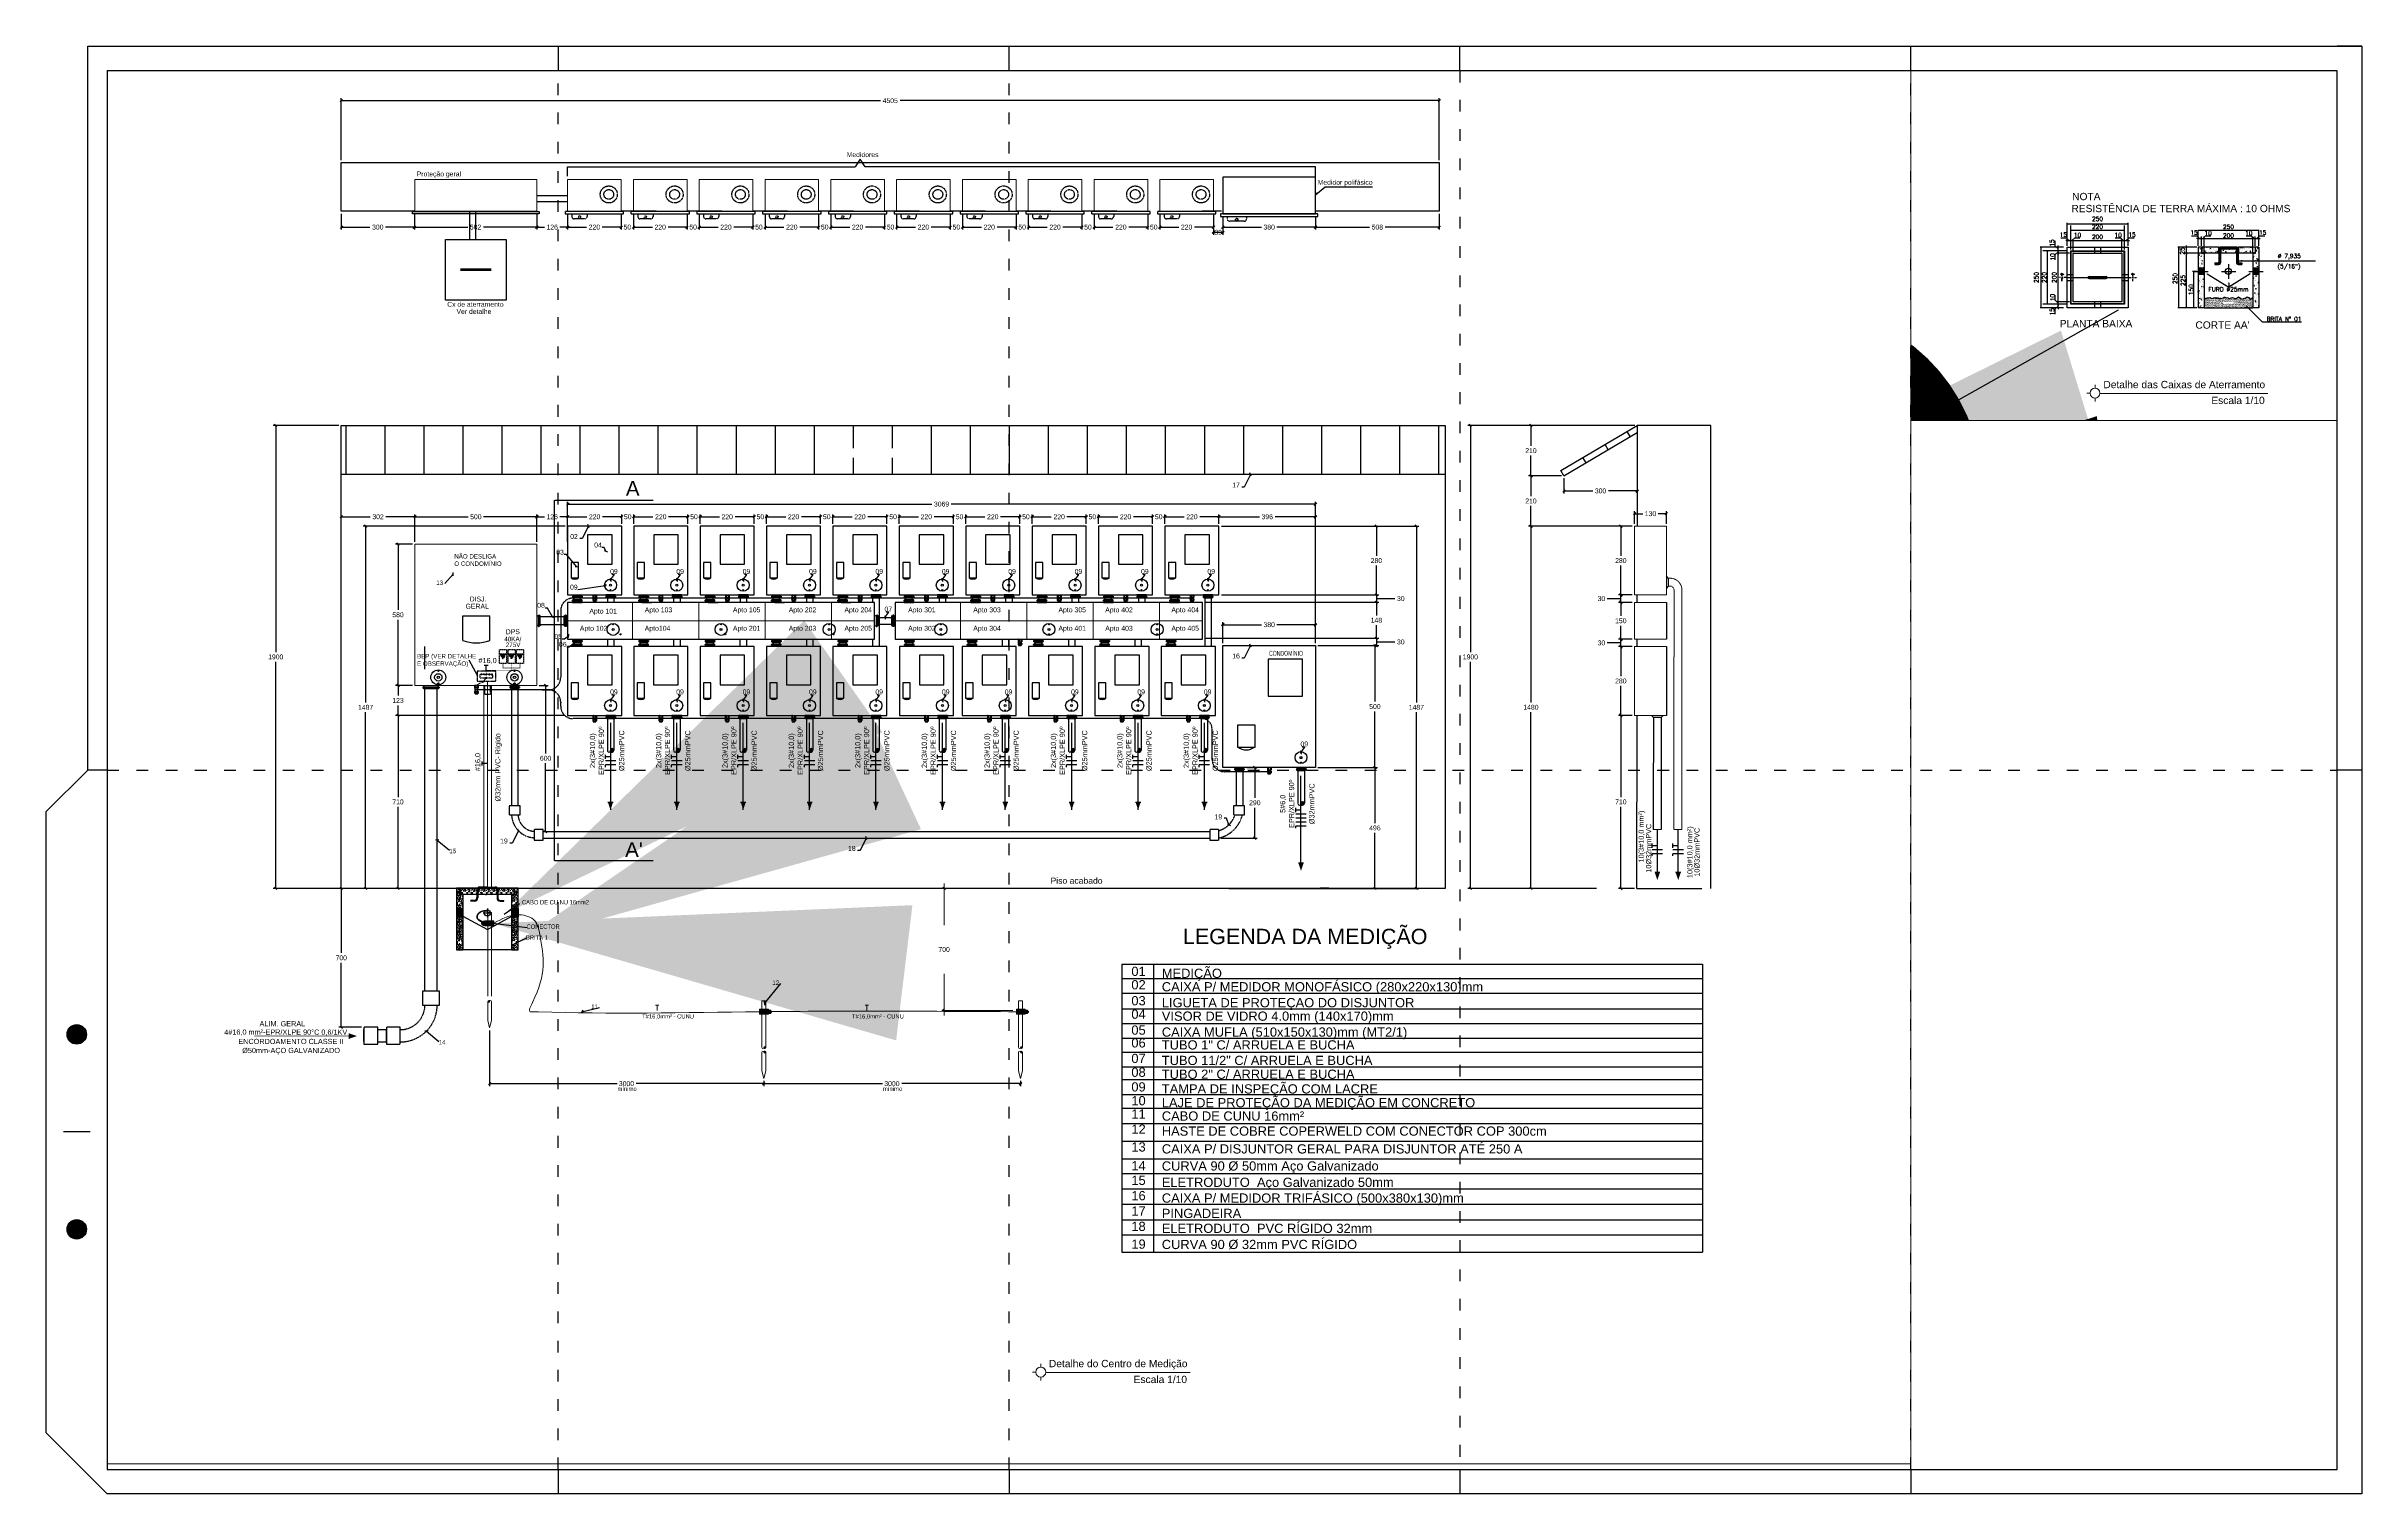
# Paper-space layout 'P5-7' of a CAD drawing. Header units: inches. Extents: x 32 to 982, y 2 to 596.
# The model-space entities are those that its viewports show. They can reach past a viewport. Long polylines and large blocks are cut down to what shows.
import ezdxf
from ezdxf.enums import TextEntityAlignment as Align

# ---------------------------------------------------------------- set-up
doc = ezdxf.new("R2010")
doc.units = ezdxf.units.IN
doc.header["$LTSCALE"] = 10
doc.header["$MEASUREMENT"] = 0
for name, pattern in [('ACAD_ISO03W100', [30, 12, -18]), ('Dashed', [0.75, 0.5, -0.25]), ('HIDDEN', [0.375, 0.25, -0.125])]:
    doc.linetypes.add(name, pattern=pattern)
doc.layers.get('DEFPOINTS').update_dxf_attribs({"color": 8})
for name, color, linetype in [('AGUA', 7, 'Continuous'), ('Alvenaria', 8, 'Continuous'), ('C04', 4, 'Continuous'), ('Cotas', 1, 'Continuous'), ('DETALHES', 6, 'Continuous'), ('DI-Textos_do_diagrama', 7, 'Continuous'), ('DIMENSIONAMENTO', 5, 'Continuous'), ('EL-Textos_condutos', 7, 'Continuous'), ('PARA-RAIOS', 240, 'Continuous'), ('PRANCHA_A0', 7, 'Continuous'), ('QUADROS', 7, 'Continuous'), ('QUADROS_E_CAIXAS', 240, 'Continuous'), ('T2', 4, 'Continuous'), ('TXT', 7, 'Continuous')]:
    doc.layers.add(name, color=color, linetype=linetype)
doc.layers.add('EL-Condutos', color=4, linetype='Continuous', lineweight=30)
doc.layers.add('TEXTO', color=2, linetype='Continuous', lineweight=20)
doc.layers.add('VP', color=1, linetype='Continuous', plot=False)
doc.layers.add('vw', color=221, linetype='Continuous', plot=False)
doc.styles.add('Arial', font='arial.ttf')
doc.styles.add('ROMANS', font='romans.shx', dxfattribs={"height": 0.2})
doc.dimstyles.new('10', dxfattribs={"dimtxt": 0.02, "dimasz": 0.01, "dimexe": 0.01, "dimexo": 0.01, "dimgap": 0.09, "dimtad": 0, "dimtih": 1, "dimtoh": 1, "dimdec": 0, "dimlfac": 1000, "dimzin": 0, "dimdsep": 46, "dimtxsty": 'Arial', "dimblk": 'OBLIQUE', "dimcen": 0, "dimdle": 0.02, "dimclrt": 7, "dimadec": 0, "dimazin": 0, "dimtfac": 1, "dimtdec": 0, "dimtofl": 0, "dimtmove": 0, "dimatfit": 3, "dimldrblk": 'OBLIQUE', "dimfxl": 0, "dimtolj": 1, "dimtzin": 0, "dimarcsym": 0})
doc.dimstyles.new('RICARDO-1-10', dxfattribs={"dimtxt": 0.02, "dimasz": 0.01, "dimexe": 0.01, "dimexo": 0.01, "dimgap": 0.01, "dimtad": 0, "dimtih": 1, "dimtoh": 1, "dimdec": 0, "dimlfac": 1000, "dimzin": 0, "dimdsep": 46, "dimtxsty": 'Arial', "dimblk": 'OBLIQUE', "dimcen": 0, "dimclrt": 2, "dimadec": 0, "dimazin": 0, "dimtfac": 1, "dimtdec": 0, "dimtofl": 0, "dimtmove": 0, "dimatfit": 3, "dimldrblk": 'CLOSEDBLANK', "dimfxl": 0, "dimtolj": 1, "dimtzin": 0, "dimarcsym": 0})
doc.dimstyles.get("Standard").update_dxf_attribs({"dimtxt": 0.18, "dimasz": 0.18, "dimexe": 0.18, "dimexo": 0.0625, "dimgap": 0.09, "dimtad": 0, "dimtih": 1, "dimtoh": 1, "dimdec": 4, "dimzin": 0, "dimdsep": 46, "dimtxsty": 'Standard', "dimcen": 0.09, "dimadec": 0, "dimazin": 0, "dimtfac": 1, "dimtdec": 4, "dimtofl": 0, "dimtmove": 0, "dimatfit": 3, "dimfxl": 0, "dimtolj": 1, "dimtzin": 0, "dimarcsym": 0})

# ---------------------------------------------------------------- blocks, each defined once
blk = doc.blocks.new('A1')
at = {"layer": 'PRANCHA_A0', "linetype": 'Continuous'}
for points in [[(66.5, 188.5), (66.48, 188.85), (66.44, 189.19), (66.36, 189.54), (66.26, 189.87), (66.13, 190.19), (65.96, 190.5), (65.78, 190.79), (65.56, 191.07), (65.33, 191.33), (65.07, 191.56), (64.79, 191.78), (64.5, 191.96), (64.19, 192.13), (63.87, 192.26), (63.54, 192.36), (63.19, 192.44), (62.85, 192.48), (62.5, 192.5), (62.15, 192.48), (61.81, 192.44), (61.46, 192.36), (61.13, 192.26), (60.81, 192.13), (60.5, 191.96), (60.21, 191.78), (59.93, 191.56), (59.67, 191.33), (59.44, 191.07), (59.22, 190.79), (59.04, 190.5), (58.87, 190.19), (58.74, 189.87), (58.64, 189.54), (58.56, 189.19), (58.52, 188.85), (58.5, 188.5), (58.52, 188.15), (58.56, 187.81), (58.64, 187.46), (58.74, 187.13), (58.87, 186.81), (59.04, 186.5), (59.22, 186.21), (59.44, 185.93), (59.67, 185.67), (59.93, 185.44), (60.21, 185.22), (60.5, 185.04), (60.81, 184.87), (61.13, 184.74), (61.46, 184.64), (61.81, 184.56), (62.15, 184.52), (62.5, 184.5), (62.85, 184.52), (63.19, 184.56), (63.54, 184.64), (63.87, 184.74), (64.19, 184.87), (64.5, 185.04), (64.79, 185.22), (65.07, 185.44), (65.33, 185.67), (65.56, 185.93), (65.78, 186.21), (65.96, 186.5), (66.13, 186.81), (66.26, 187.13), (66.36, 187.46), (66.44, 187.81), (66.48, 188.15), (66.5, 188.5)], [(66.5, 108.5), (66.48, 108.85), (66.44, 109.19), (66.36, 109.54), (66.26, 109.87), (66.13, 110.19), (65.96, 110.5), (65.78, 110.79), (65.56, 111.07), (65.33, 111.33), (65.07, 111.56), (64.79, 111.78), (64.5, 111.96), (64.19, 112.13), (63.87, 112.26), (63.54, 112.36), (63.19, 112.44), (62.85, 112.48), (62.5, 112.5), (62.15, 112.48), (61.81, 112.44), (61.46, 112.36), (61.13, 112.26), (60.81, 112.13), (60.5, 111.96), (60.21, 111.78), (59.93, 111.56), (59.67, 111.33), (59.44, 111.07), (59.22, 110.79), (59.04, 110.5), (58.87, 110.19), (58.74, 109.87), (58.64, 109.54), (58.56, 109.19), (58.52, 108.85), (58.5, 108.5), (58.52, 108.15), (58.56, 107.81), (58.64, 107.46), (58.74, 107.13), (58.87, 106.81), (59.04, 106.5), (59.22, 106.21), (59.44, 105.93), (59.67, 105.67), (59.93, 105.44), (60.21, 105.22), (60.5, 105.04), (60.81, 104.87), (61.13, 104.74), (61.46, 104.64), (61.81, 104.56), (62.15, 104.52), (62.5, 104.5), (62.85, 104.52), (63.19, 104.56), (63.54, 104.64), (63.87, 104.74), (64.19, 104.87), (64.5, 105.04), (64.79, 105.22), (65.07, 105.44), (65.33, 105.67), (65.56, 105.93), (65.78, 106.21), (65.96, 106.5), (66.13, 106.81), (66.26, 107.13), (66.36, 107.46), (66.44, 107.81), (66.48, 108.15), (66.5, 108.5)]]:
    blk.add_hatch(color=256, dxfattribs=at).paths.add_polyline_path(points)
for p, q in [((260, 594), (260, 584)), ((1000, 594), (990, 594)), ((75, 297), (67, 297)), ((50, 25), (50, 276.09)), ((50, 25), (75, 0)), ((260, 10), (260, 0))]:
    blk.add_line(p, q)
for points in [[(50, 280), (67, 297), (67, 594), (1000, 594), (1000, 0), (75, 0)], [(445, 584), (445, 594)], [(630, 584), (630, 594)], [(815, 584), (815, 594)], [(1000, 297), (990, 297)], [(50, 25), (50, 280)], [(445, 10), (445, 0)], [(630, 10), (630, 0)], [(815, 10), (815, 0)]]:
    blk.add_lwpolyline(points)
at = {"color": 2}
blk.add_lwpolyline([(990, 10), (990, 584), (75, 584), (75, 10), (990, 10)], dxfattribs=at)
at = {"layer": 'PRANCHA_A0', "linetype": 'Continuous'}
blk.add_line((68, 148.5), (57, 148.5), dxfattribs=at)
for centre in [(62.5, 188.5), (62.5, 108.5)]:
    blk.add_circle(centre, 4, dxfattribs=at)
at = {"layer": 'vw', "linetype": 'ACAD_ISO03W100', "ltscale": 0.04}
for p, q in [((260, 10), (260, 584)), ((445, 10), (445, 584)), ((630, 584), (630, 10)), ((815, 10), (815, 584)), ((75, 297), (990, 297))]:
    blk.add_line(p, q, dxfattribs=at)
blk = doc.blocks.new('*X6')
at = {"color": 0}
for p, q in [((103.51, 39.52), (104.8, 40.81)), ((103.51, 39.87), (104.45, 40.81)), ((103.51, 39.16), (104.21, 39.86)), ((103.51, 38.81), (104.21, 39.51)), ((103.51, 38.46), (104.21, 39.16)), ((103.51, 38.1), (104.21, 38.8)), ((103.51, 37.75), (104.21, 38.45)), ((103.51, 37.4), (104.21, 38.1)), ((103.52, 40.24), (104.08, 40.8)), ((104.46, 40.11), (105.16, 40.81)), ((104.81, 40.11), (105.51, 40.81)), ((105.16, 40.11), (105.86, 40.81)), ((105.52, 40.11), (106.22, 40.81)), ((105.87, 40.11), (106.57, 40.81)), ((106.22, 40.11), (106.92, 40.81)), ((106.58, 40.11), (107.28, 40.81)), ((106.93, 40.11), (107.63, 40.81)), ((107.29, 40.11), (107.99, 40.81)), ((107.64, 40.11), (108.34, 40.81)), ((107.99, 40.11), (108.69, 40.81)), ((108.35, 40.11), (109.05, 40.81)), ((108.7, 40.11), (109.4, 40.81)), ((109.05, 40.11), (109.75, 40.81)), ((109.41, 40.11), (110.11, 40.81)), ((109.76, 40.11), (110.46, 40.81)), ((110.11, 40.11), (110.81, 40.8)), ((110.47, 40.11), (111.07, 40.71)), ((110.7, 39.99), (111.26, 40.55)), ((110.71, 39.65), (111.38, 40.32)), ((110.71, 39.29), (111.41, 39.99)), ((110.71, 38.94), (111.41, 39.64)), ((110.71, 38.59), (111.41, 39.29)), ((110.71, 38.23), (111.41, 38.93)), ((110.71, 37.88), (111.41, 38.58)), ((110.71, 37.53), (111.41, 38.23)), ((101.91, 34.03), (102.34, 34.46)), ((101.91, 34.38), (101.98, 34.46)), ((101.99, 33.76), (102.69, 34.46)), ((102.35, 33.76), (103.05, 34.46)), ((102.7, 33.76), (104.21, 35.27)), ((103.05, 33.76), (104.21, 34.91)), ((103.41, 33.76), (104.21, 34.56)), ((103.51, 37.04), (104.21, 37.74)), ((103.51, 36.69), (104.21, 37.39)), ((103.51, 36.34), (104.21, 37.04)), ((103.51, 35.98), (104.21, 36.68)), ((103.51, 35.63), (104.21, 36.33)), ((103.51, 35.28), (104.21, 35.98)), ((103.51, 34.92), (104.21, 35.62)), ((103.84, 33.84), (104.13, 34.12)), ((110.71, 37.17), (111.41, 37.87)), ((110.71, 36.82), (111.41, 37.52)), ((110.71, 36.46), (111.41, 37.16)), ((110.71, 36.11), (111.41, 36.81)), ((110.71, 35.76), (111.41, 36.46)), ((110.71, 35.4), (111.41, 36.1)), ((110.71, 35.05), (111.41, 35.75)), ((110.71, 34.7), (111.41, 35.4)), ((110.72, 34.35), (111.41, 35.04)), ((110.81, 34.09), (111.41, 34.69)), ((110.98, 33.9), (111.54, 34.47)), ((111.21, 33.78), (111.88, 34.46)), ((111.54, 33.76), (112.24, 34.46)), ((111.89, 33.76), (112.59, 34.46)), ((112.24, 33.76), (112.94, 34.46)), ((112.6, 33.76), (113.01, 34.17)), ((112.95, 33.76), (113.01, 33.82))]:
    blk.add_line(p, q, dxfattribs=at)
blk = doc.blocks.new('*X7')
at = {"color": 0}
for p, q in [((95.39, 40.88), (95.39, 40.88)), ((95.42, 40.26), (95.42, 40.26)), ((95.65, 38.06), (95.65, 38.06)), ((95.7, 38.56), (95.7, 38.56)), ((95.74, 38.64), (95.74, 38.64)), ((95.96, 40.1), (95.93, 40.36)), ((96.12, 40.23), (95.93, 40.36)), ((95.96, 40.1), (96.12, 40.23)), ((95.99, 40.82), (95.99, 40.82)), ((96.17, 39.13), (96.17, 39.13)), ((96.71, 40.47), (96.81, 40.71)), ((96.71, 40.47), (96.91, 40.51)), ((96.79, 39.97), (96.79, 39.97)), ((96.91, 40.51), (96.81, 40.71)), ((97.03, 39.32), (97.03, 39.32)), ((97.1, 40.41), (97.1, 40.41)), ((97.23, 39.54), (97.23, 39.54)), ((97.42, 38.78), (97.42, 38.78)), ((97.55, 40.4), (97.55, 40.4)), ((97.58, 39.11), (97.58, 39.11)), ((97.82, 38.84), (97.81, 39.23)), ((98.07, 39.03), (97.81, 39.23)), ((97.82, 38.84), (98.07, 39.03)), ((97.96, 39.48), (97.96, 39.48)), ((98.16, 38.58), (98.14, 38.84)), ((98.32, 38.71), (98.14, 38.84)), ((98.16, 38.58), (98.32, 38.71)), ((98.31, 38.65), (98.31, 38.65)), ((98.37, 39.59), (98.37, 39.59)), ((98.4, 40.59), (98.4, 40.59)), ((98.68, 40.58), (98.68, 40.58)), ((98.77, 40.54), (98.77, 40.54)), ((99.1, 38.91), (99.1, 38.91)), ((99.48, 39.73), (99.48, 39.73)), ((99.69, 39.91), (99.69, 39.91)), ((100.09, 40.2), (100.07, 40.46)), ((100.25, 40.33), (100.07, 40.46)), ((100.09, 40.2), (100.25, 40.33)), ((100.18, 39.66), (100.18, 39.66)), ((100.27, 38.88), (100.27, 38.88)), ((100.37, 38.55), (100.48, 38.79)), ((100.37, 38.55), (100.58, 38.59)), ((100.46, 40.68), (100.46, 40.68)), ((100.58, 38.59), (100.48, 38.79)), ((100.78, 39.06), (100.78, 39.06)), ((101.32, 39.76), (101.32, 39.76)), ((101.37, 40.32), (101.37, 40.32)), ((101.85, 39.43), (101.85, 39.43)), ((102.13, 40.82), (102.13, 40.82)), ((102.16, 39.47), (102.16, 39.47)), ((102.3, 38.68), (102.27, 38.94)), ((102.46, 38.81), (102.27, 38.94)), ((102.3, 38.68), (102.46, 38.81)), ((102.46, 39.19), (102.46, 39.19)), ((102.71, 39.62), (102.71, 39.62)), ((102.75, 39.78), (102.75, 39.78)), ((102.85, 39.03), (102.95, 39.27)), ((102.85, 39.03), (103.05, 39.07)), ((103.05, 39.07), (102.95, 39.27)), ((102.95, 38.61), (102.95, 38.61)), ((103.23, 40.7), (103.23, 40.7)), ((103.25, 40.87), (103.25, 40.87)), ((104.84, 39.17), (104.84, 39.17)), ((105.32, 39.52), (105.43, 39.75)), ((105.32, 39.52), (105.53, 39.56)), ((105.53, 39.56), (105.43, 39.75)), ((105.7, 39.91), (105.7, 39.91)), ((105.82, 39.47), (105.82, 39.47)), ((106.15, 38.47), (106.15, 38.47)), ((106.43, 38.78), (106.41, 39.04)), ((106.59, 38.92), (106.41, 39.04)), ((106.43, 38.78), (106.59, 38.92)), ((106.73, 39.78), (106.73, 39.78)), ((107.01, 38.65), (107.01, 38.65)), ((107.5, 39.61), (107.5, 39.61)), ((107.53, 39.73), (107.53, 39.73)), ((107.53, 38.93), (107.53, 38.93)), ((107.79, 40), (107.8, 40.01)), ((107.79, 40), (107.87, 40.01)), ((108.36, 38.68), (108.36, 38.68)), ((108.38, 39.92), (108.38, 39.92)), ((109.18, 39.74), (109.18, 39.74)), ((109.42, 39.52), (109.42, 39.52)), ((109.67, 39.25), (109.67, 39.25)), ((110.02, 38.46), (110.02, 38.46)), ((110.22, 38.41), (110.21, 38.71)), ((110.47, 38.5), (110.21, 38.71)), ((110.21, 38.67), (110.21, 38.67)), ((110.34, 38.41), (110.47, 38.5)), ((110.57, 38.88), (110.54, 39.14)), ((110.61, 39.1), (110.54, 39.14)), ((110.57, 38.88), (110.61, 38.92)), ((111.72, 38.96), (111.72, 38.96)), ((111.83, 38.76), (111.83, 38.76)), ((112.1, 39.22), (112.1, 39.22)), ((112.5, 40.5), (112.47, 40.76)), ((112.66, 40.64), (112.47, 40.76)), ((112.5, 40.5), (112.66, 40.64)), ((112.54, 40.02), (112.54, 40.02)), ((112.59, 38.57), (112.59, 38.57)), ((112.69, 38.95), (112.69, 38.95)), ((113.2, 40.69), (113.2, 40.69)), ((113.21, 40.03), (113.21, 40.03)), ((113.27, 40.55), (113.26, 40.91)), ((113.27, 40.55), (113.52, 40.74)), ((113.52, 40.74), (113.3, 40.91)), ((113.73, 38.62), (113.73, 38.62)), ((113.79, 40.26), (113.79, 40.26)), ((113.93, 38.56), (114.04, 38.8)), ((113.93, 38.56), (114.14, 38.6)), ((113.99, 39.84), (113.99, 39.84)), ((114.14, 38.6), (114.04, 38.8)), ((114.06, 40.22), (114.06, 40.22)), ((114.22, 40.16), (114.22, 40.16)), ((114.54, 38.53), (114.54, 38.53)), ((114.7, 38.98), (114.68, 39.25)), ((114.86, 39.12), (114.68, 39.25)), ((114.7, 38.98), (114.86, 39.12)), ((114.76, 40.86), (114.76, 40.86)), ((114.78, 38.98), (114.78, 38.98)), ((114.92, 40.31), (114.92, 40.31)), ((115.08, 39.23), (115.08, 39.23)), ((115.35, 39.54), (115.35, 39.54)), ((115.54, 38.7), (115.54, 38.7)), ((115.88, 40.43), (115.88, 40.43)), ((115.9, 40.3), (115.9, 40.3)), ((116.22, 38.67), (116.22, 38.67)), ((116.41, 39.04), (116.51, 39.28)), ((116.41, 39.04), (116.61, 39.08)), ((116.41, 38.41), (116.41, 38.45)), ((116.46, 38.41), (116.41, 38.45)), ((116.61, 39.08), (116.51, 39.28)), ((116.63, 40.6), (116.61, 40.87)), ((116.79, 40.74), (116.61, 40.87)), ((116.63, 40.6), (116.79, 40.74)), ((116.67, 39.58), (116.67, 39.58)), ((116.73, 40.81), (116.73, 40.81)), ((116.73, 40.39), (116.73, 40.39)), ((117.47, 38.72), (117.47, 38.72)), ((117.51, 39.06), (117.51, 39.06)), ((117.58, 40.44), (117.58, 40.44)), ((117.9, 38.81), (117.9, 38.81)), ((118.11, 38.81), (118.11, 38.81)), ((118.56, 40.13), (118.56, 40.13)), ((118.84, 39.09), (118.81, 39.35)), ((119, 39.22), (118.81, 39.35)), ((118.84, 39.09), (119, 39.22)), ((118.88, 39.52), (118.99, 39.76)), ((118.88, 39.52), (119.09, 39.56)), ((118.89, 40.33), (118.89, 40.33)), ((119.09, 39.56), (118.99, 39.76)), ((119.25, 38.86), (119.25, 38.86)), ((119.26, 40.57), (119.26, 40.57)), ((119.3, 40.5), (119.3, 40.5)), ((119.35, 39.28), (119.35, 39.28)), ((119.47, 40.29), (119.46, 40.68)), ((119.72, 40.48), (119.46, 40.68)), ((119.47, 40.29), (119.72, 40.48)), ((119.58, 38.94), (119.58, 38.94)), ((119.65, 38.58), (119.65, 38.58)), ((119.74, 40.52), (119.74, 40.52)), ((95.02, 36.79), (94.96, 36.84)), ((94.96, 36.75), (95.02, 36.79)), ((95.01, 32.16), (94.96, 32.2)), ((94.97, 33.1), (94.97, 33.1)), ((95.04, 33.62), (95.04, 33.62)), ((95.09, 33.93), (95.09, 33.93)), ((95.25, 35.95), (95.25, 35.95)), ((95.34, 32.32), (95.44, 32.56)), ((95.34, 32.32), (95.54, 32.36)), ((95.39, 36.26), (95.39, 36.26)), ((95.4, 32.9), (95.4, 32.9)), ((95.42, 37.59), (95.53, 37.83)), ((95.42, 37.59), (95.63, 37.63)), ((95.54, 32.36), (95.44, 32.56)), ((95.63, 37.63), (95.53, 37.83)), ((95.56, 36.12), (95.56, 36.12)), ((95.58, 34.32), (95.58, 34.32)), ((95.82, 33.29), (95.82, 33.29)), ((95.88, 33.08), (95.88, 33.08)), ((95.9, 32.7), (95.9, 32.7)), ((95.98, 36.2), (95.98, 36.2)), ((96.04, 37.84), (96.04, 37.84)), ((96.07, 37.01), (96.07, 37.01)), ((96.19, 35.4), (96.19, 35.4)), ((96.23, 36.96), (96.21, 37.22)), ((96.39, 37.09), (96.21, 37.22)), ((96.23, 36.96), (96.39, 37.09)), ((96.34, 34.37), (96.34, 34.37)), ((96.39, 35.38), (96.39, 35.38)), ((96.5, 33.82), (96.48, 34.08)), ((96.67, 33.95), (96.48, 34.08)), ((96.49, 37.7), (96.49, 37.7)), ((96.5, 33.82), (96.67, 33.95)), ((96.59, 34.59), (96.59, 34.59)), ((96.62, 35.19), (96.72, 35.43)), ((96.62, 35.19), (96.82, 35.23)), ((96.68, 32.23), (96.68, 32.23)), ((96.82, 35.23), (96.72, 35.43)), ((96.72, 33.76), (96.72, 33.76)), ((96.94, 37.38), (96.94, 37.38)), ((96.98, 34.55), (96.98, 34.55)), ((97.11, 32.62), (97.11, 32.62)), ((97.17, 37.89), (97.17, 37.89)), ((97.2, 34.56), (97.2, 34.56)), ((97.28, 36.85), (97.28, 36.85)), ((117.47, 33.86), (117.47, 33.86)), ((117.6, 36.64), (117.71, 36.88)), ((117.6, 36.64), (117.81, 36.68)), ((117.65, 33.24), (117.65, 33.24)), ((117.68, 34.3), (117.68, 34.3)), ((117.81, 36.68), (117.71, 36.88)), ((117.96, 35.57), (117.96, 35.57)), ((118.05, 37.17), (118.05, 37.17)), ((118.23, 37.18), (118.23, 37.18)), ((118.26, 37.87), (118.26, 37.87)), ((118.28, 37.31), (118.28, 37.31)), ((118.45, 32.55), (118.45, 32.55)), ((118.45, 32.39), (118.45, 32.39)), ((118.54, 34.49), (118.54, 34.49)), ((118.55, 35.56), (118.55, 35.56)), ((118.67, 35.55), (118.67, 35.55)), ((118.75, 34.71), (118.75, 34.71)), ((118.77, 37.88), (118.77, 37.88)), ((118.79, 34.25), (118.9, 34.49)), ((118.79, 34.25), (119, 34.29)), ((118.84, 32.29), (118.84, 32.29)), ((118.88, 33.93), (118.88, 33.93)), ((119, 34.29), (118.9, 34.49)), ((119.05, 37.01), (119.05, 37.01)), ((119.06, 35.57), (119.06, 35.57)), ((119.09, 36.26), (119.09, 36.26)), ((119.11, 35.95), (119.09, 36.21)), ((119.27, 36.08), (119.09, 36.21)), ((119.11, 35.95), (119.27, 36.08)), ((119.2, 32.3), (119.2, 32.3)), ((119.39, 32.81), (119.36, 33.07)), ((119.55, 32.94), (119.36, 33.07)), ((119.39, 32.81), (119.55, 32.94)), ((119.42, 34.63), (119.42, 34.63)), ((119.55, 33.86), (119.55, 33.86)), ((119.57, 35.57), (119.56, 35.96)), ((119.82, 35.75), (119.56, 35.96)), ((119.57, 35.57), (119.82, 35.75)), ((119.74, 33), (119.74, 33)), ((119.83, 33.82), (119.83, 33.82)), ((119.85, 36.16), (119.85, 36.16)), ((119.86, 37.25), (119.86, 37.25)), ((119.91, 37.32), (119.91, 37.32)), ((119.91, 35.76), (119.91, 35.76))]:
    blk.add_line(p, q, dxfattribs=at)
blk = doc.blocks.new('*X9')
at = {"color": 0}
for p, q in [((97.47, 19.29), (97.47, 19.29)), ((97.48, 19.51), (97.48, 19.51)), ((97.58, 19.75), (97.58, 19.75)), ((97.61, 19.68), (97.61, 19.68)), ((97.67, 19.47), (97.67, 19.47)), ((97.74, 19.07), (97.74, 19.07)), ((97.79, 19.44), (97.79, 19.44)), ((98, 19.14), (98, 19.14)), ((98.01, 19.48), (98.01, 19.48)), ((98.05, 19.42), (98.05, 19.42)), ((98.07, 19.49), (98.07, 19.49)), ((98.08, 19.24), (98.08, 19.24)), ((98.14, 19.11), (98.14, 19.11)), ((98.17, 19.45), (98.17, 19.45)), ((98.19, 19.54), (98.19, 19.54)), ((98.21, 19.4), (98.21, 19.4)), ((98.36, 19.5), (98.36, 19.5)), ((98.42, 19.68), (98.42, 19.68)), ((98.5, 19.78), (98.5, 19.78)), ((98.55, 19.21), (98.55, 19.21)), ((98.59, 19.97), (98.59, 19.97)), ((98.6, 19.61), (98.6, 19.61)), ((98.61, 19.54), (98.61, 19.54)), ((98.62, 19.94), (98.62, 19.94)), ((98.63, 19.12), (98.63, 19.12)), ((98.65, 19.99), (98.65, 19.99)), ((98.7, 19.51), (98.7, 19.51)), ((98.72, 20), (98.72, 20)), ((98.75, 19.15), (98.75, 19.15)), ((98.76, 19.52), (98.76, 19.52)), ((98.81, 19.13), (98.81, 19.13)), ((98.95, 19.28), (98.95, 19.28)), ((99, 19.66), (99, 19.66)), ((99.01, 19.4), (99.01, 19.4)), ((99.06, 19.53), (99.06, 19.53)), ((99.09, 19.51), (99.09, 19.51)), ((99.18, 19.67), (99.18, 19.67)), ((99.19, 19.24), (99.19, 19.24)), ((99.22, 19.67), (99.22, 19.67)), ((99.3, 19.7), (99.3, 19.7)), ((99.35, 19.33), (99.35, 19.33)), ((99.39, 19.54), (99.39, 19.54)), ((99.41, 19.75), (99.41, 19.75)), ((99.43, 19.94), (99.43, 19.94)), ((99.46, 19.55), (99.46, 19.55)), ((99.51, 20.05), (99.51, 20.05)), ((99.61, 19.13), (99.61, 19.13)), ((99.69, 19.23), (99.69, 19.23)), ((99.74, 19.79), (99.74, 19.79)), ((99.75, 19.56), (99.75, 19.56)), ((99.76, 19.42), (99.76, 19.42)), ((99.77, 19.37), (99.77, 19.37)), ((99.81, 19.82), (99.81, 19.82)), ((99.82, 19.4), (99.82, 19.4)), ((99.89, 19.4), (99.89, 19.4)), ((100.03, 19.67), (100.03, 19.67)), ((100.09, 19.58), (100.09, 19.58)), ((100.11, 19.77), (100.11, 19.77)), ((100.11, 19.09), (100.11, 19.09)), ((100.15, 19.58), (100.15, 19.58)), ((100.16, 19.49), (100.16, 19.49)), ((100.21, 19.87), (100.21, 19.87)), ((100.23, 19.93), (100.23, 19.93)), ((100.31, 19.92), (100.31, 19.92)), ((100.33, 19.49), (100.33, 19.49)), ((100.35, 19.07), (100.35, 19.07)), ((100.42, 19.12), (100.42, 19.12)), ((100.45, 19.59), (100.45, 19.59)), ((100.47, 19.1), (100.47, 19.1)), ((100.52, 19.16), (100.52, 19.16)), ((100.56, 19.54), (100.56, 19.54)), ((100.63, 19.39), (100.63, 19.39)), ((100.71, 19.5), (100.71, 19.5)), ((100.78, 19.61), (100.78, 19.61)), ((100.83, 19.66), (100.83, 19.66)), ((100.85, 19.61), (100.85, 19.61)), ((100.9, 19.62), (100.9, 19.62)), ((100.91, 19.19), (100.91, 19.19)), ((100.92, 19.21), (100.92, 19.21)), ((100.97, 19.63), (100.97, 19.63)), ((101.02, 19.65), (101.02, 19.65)), ((101.14, 19.62), (101.14, 19.62)), ((101.23, 19.12), (101.23, 19.12)), ((101.31, 19.23), (101.31, 19.23)), ((101.32, 19.3), (101.32, 19.3)), ((101.38, 19.7), (101.38, 19.7)), ((101.43, 19.39), (101.43, 19.39)), ((101.46, 19.75), (101.46, 19.75)), ((101.48, 19.64), (101.48, 19.64)), ((101.49, 19.32), (101.49, 19.32)), ((101.54, 19.64), (101.54, 19.64)), ((101.61, 19.35), (101.61, 19.35)), ((101.64, 19.66), (101.64, 19.66)), ((101.72, 19.76), (101.72, 19.76)), ((101.73, 19.38), (101.73, 19.38)), ((101.78, 19.75), (101.78, 19.75)), ((101.83, 20.17), (101.83, 20.17)), ((101.84, 19.93), (101.84, 19.93)), ((101.84, 19.65), (101.84, 19.65)), ((102.03, 19.11), (102.03, 19.11)), ((102.04, 19.87), (102.04, 19.87)), ((102.05, 19.45), (102.05, 19.45)), ((102.07, 19.02), (102.07, 19.02)), ((102.08, 19.05), (102.08, 19.05)), ((102.13, 19.42), (102.13, 19.42)), ((102.16, 19.9), (102.16, 19.9)), ((102.17, 19.67), (102.17, 19.67)), ((102.19, 19.84), (102.19, 19.84)), ((102.19, 19.05), (102.19, 19.05)), ((102.23, 19.67), (102.23, 19.67)), ((102.24, 19.39), (102.24, 19.39)), ((102.32, 19.49), (102.32, 19.49)), ((102.44, 19.65), (102.44, 19.65)), ((102.48, 19.09), (102.48, 19.09)), ((102.49, 19.01), (102.49, 19.01)), ((102.53, 19.68), (102.53, 19.68)), ((102.54, 19.51), (102.54, 19.51)), ((102.55, 19.01), (102.55, 19.01)), ((102.59, 19.92), (102.59, 19.92)), ((102.6, 20), (102.6, 20)), ((102.62, 19.57), (102.62, 19.57)), ((102.63, 19.15), (102.63, 19.15)), ((102.65, 19.93), (102.65, 19.93)), ((102.73, 20.03), (102.73, 20.03)), ((102.74, 19.6), (102.74, 19.6)), ((102.84, 19.11), (102.84, 19.11)), ((102.85, 19.03), (102.85, 19.03)), ((102.87, 19.7), (102.87, 19.7)), ((102.89, 19.19), (102.89, 19.19)), ((102.92, 19.22), (102.92, 19.22)), ((102.93, 19.7), (102.93, 19.7)), ((102.94, 19.59), (102.94, 19.59)), ((102.99, 19.96), (102.99, 19.96)), ((103.04, 19.38), (103.04, 19.38)), ((103.18, 19.7), (103.18, 19.7)), ((103.18, 19.04), (103.18, 19.04)), ((103.21, 19.27), (103.21, 19.27)), ((103.22, 19.71), (103.22, 19.71)), ((103.25, 19.65), (103.25, 19.65)), ((103.25, 19.04), (103.25, 19.04)), ((103.29, 19.26), (103.29, 19.26)), ((103.33, 19.76), (103.33, 19.76)), ((103.33, 19.3), (103.33, 19.3)), ((103.34, 19.64), (103.34, 19.64)), ((103.54, 19.06), (103.54, 19.06)), ((103.56, 19.73), (103.56, 19.73)), ((103.62, 19.73), (103.62, 19.73)), ((103.64, 19.11), (103.64, 19.11)), ((103.7, 19.31), (103.7, 19.31)), ((103.75, 19.73), (103.75, 19.73)), ((103.77, 19.4), (103.77, 19.4)), ((103.85, 19.38), (103.85, 19.38)), ((103.88, 19.07), (103.88, 19.07)), ((103.91, 19), (103.91, 19)), ((103.92, 19.74), (103.92, 19.74)), ((103.93, 19.48), (103.93, 19.48)), ((103.94, 19.07), (103.94, 19.07)), ((104.05, 19.65), (104.05, 19.65)), ((104.1, 19.4), (104.1, 19.4)), ((104.24, 19.09), (104.24, 19.09)), ((104.26, 19.76), (104.26, 19.76)), ((104.32, 19.76), (104.32, 19.76)), ((104.34, 19.53), (104.34, 19.53)), ((104.35, 19.1), (104.35, 19.1)), ((104.45, 19.11), (104.45, 19.11)), ((104.45, 19.07), (104.45, 19.07)), ((104.46, 19.55), (104.46, 19.55)), ((104.51, 19.47), (104.51, 19.47)), ((104.53, 19.21), (104.53, 19.21)), ((104.56, 19.85), (104.56, 19.85)), ((104.57, 19.1), (104.57, 19.1)), ((104.61, 19.77), (104.61, 19.77)), ((104.64, 19.1), (104.64, 19.1)), ((104.65, 19.37), (104.65, 19.37)), ((104.86, 19.64), (104.86, 19.64)), ((104.86, 19.14), (104.86, 19.14)), ((104.9, 19.65), (104.9, 19.65)), ((104.91, 19.52), (104.91, 19.52)), ((104.93, 19.23), (104.93, 19.23)), ((104.93, 19.12), (104.93, 19.12)), ((104.94, 19.75), (104.94, 19.75)), ((104.95, 19.79), (104.95, 19.79)), ((104.96, 19.94), (104.96, 19.94)), ((105.01, 19.79), (105.01, 19.79)), ((105.05, 19.25), (105.05, 19.25)), ((105.07, 19.91), (105.07, 19.91)), ((105.25, 19.1), (105.25, 19.1)), ((105.26, 19.19), (105.26, 19.19)), ((105.27, 19.13), (105.27, 19.13)), ((105.31, 19.8), (105.31, 19.8)), ((105.32, 19.61), (105.32, 19.61)), ((105.33, 19.13), (105.33, 19.13)), ((105.37, 20.01), (105.37, 20.01)), ((105.46, 19.37), (105.46, 19.37)), ((105.48, 19.78), (105.48, 19.78)), ((105.49, 19.35), (105.49, 19.35)), ((105.54, 19.47), (105.54, 19.47)), ((105.6, 19.8), (105.6, 19.8)), ((105.62, 19.15), (105.62, 19.15)), ((105.64, 19.82), (105.64, 19.82)), ((105.67, 19.64), (105.67, 19.64)), ((105.67, 19.28), (105.67, 19.28)), ((105.71, 19.82), (105.71, 19.82)), ((105.72, 19.68), (105.72, 19.68)), ((105.77, 20.06), (105.77, 20.06)), ((105.87, 19.91), (105.87, 19.91)), ((105.95, 20.01), (105.95, 20.01)), ((105.96, 19.16), (105.96, 19.16)), ((106, 19.83), (106, 19.83)), ((106.02, 19.16), (106.02, 19.16)), ((106.04, 19.9), (106.04, 19.9)), ((106.06, 19.48), (106.06, 19.48)), ((106.06, 19.1), (106.06, 19.1)), ((106.07, 19.35), (106.07, 19.35)), ((106.07, 19.05), (106.07, 19.05)), ((106.08, 20.18), (106.08, 20.18)), ((106.12, 19.73), (106.12, 19.73)), ((106.14, 19.2), (106.14, 19.2)), ((106.18, 20.15), (106.18, 20.15)), ((106.18, 19.5), (106.18, 19.5)), ((106.27, 19.36), (106.27, 19.36)), ((106.32, 19.18), (106.32, 19.18)), ((106.34, 19.85), (106.34, 19.85)), ((106.4, 19.85), (106.4, 19.85)), ((106.42, 19.02), (106.42, 19.02)), ((106.47, 19.64), (106.47, 19.64)), ((106.47, 19.4), (106.47, 19.4)), ((106.53, 19.82), (106.53, 19.82)), ((106.55, 19.74), (106.55, 19.74)), ((106.61, 20.03), (106.61, 20.03)), ((106.62, 19.6), (106.62, 19.6)), ((106.65, 19.18), (106.65, 19.18)), ((106.66, 19.19), (106.66, 19.19)), ((106.68, 19.9), (106.68, 19.9)), ((106.7, 19.86), (106.7, 19.86)), ((106.72, 19.19), (106.72, 19.19)), ((106.73, 20.06), (106.73, 20.06)), ((106.77, 19.2), (106.77, 19.2)), ((106.83, 19.07), (106.83, 19.07)), ((106.86, 19.09), (106.86, 19.09)), ((106.88, 19.49), (106.88, 19.49)), ((106.93, 19.9), (106.93, 19.9)), ((107.01, 19.21), (107.01, 19.21)), ((107.03, 19.88), (107.03, 19.88)), ((107.07, 19.36), (107.07, 19.36)), ((107.1, 19.88), (107.1, 19.88)), ((107.15, 19.47), (107.15, 19.47)), ((107.2, 19.73), (107.2, 19.73)), ((107.21, 19.3), (107.21, 19.3)), ((107.23, 19.16), (107.23, 19.16)), ((107.28, 19.63), (107.28, 19.63)), ((107.29, 19.57), (107.29, 19.57)), ((107.32, 19.76), (107.32, 19.76)), ((107.34, 19.94), (107.34, 19.94)), ((107.35, 19.22), (107.35, 19.22)), ((107.39, 19.89), (107.39, 19.89)), ((107.41, 19.22), (107.41, 19.22)), ((107.64, 19.24), (107.64, 19.24)), ((107.67, 19.09), (107.67, 19.09)), ((107.69, 19.61), (107.69, 19.61)), ((107.71, 19.24), (107.71, 19.24)), ((107.75, 19.19), (107.75, 19.19)), ((107.78, 19.43), (107.78, 19.43)), ((107.79, 19), (107.79, 19)), ((107.88, 19.36), (107.88, 19.36)), ((107.9, 19.46), (107.9, 19.46)), ((108.04, 19.28), (108.04, 19.28)), ((108.05, 19.25), (108.05, 19.25)), ((108.09, 19.71), (108.09, 19.71)), ((108.09, 19.63), (108.09, 19.63)), ((108.11, 19.26), (108.11, 19.26)), ((108.17, 19.73), (108.17, 19.73)), ((108.29, 19.89), (108.29, 19.89)), ((108.34, 19.55), (108.34, 19.55)), ((108.37, 19.13), (108.37, 19.13)), ((108.4, 19.27), (108.4, 19.27)), ((108.42, 19.94), (108.42, 19.94)), ((108.45, 20.01), (108.45, 20.01)), ((108.45, 19.38), (108.45, 19.38)), ((108.48, 19.94), (108.48, 19.94)), ((108.48, 19.08), (108.48, 19.08)), ((108.49, 19.16), (108.49, 19.16)), ((108.5, 19.78), (108.5, 19.78)), ((108.68, 19.35), (108.68, 19.35)), ((108.74, 19.28), (108.74, 19.28)), ((108.76, 19.46), (108.76, 19.46)), ((108.78, 19.95), (108.78, 19.95)), ((108.8, 19.29), (108.8, 19.29)), ((108.8, 19.05), (108.8, 19.05)), ((108.85, 19.45), (108.85, 19.45)), ((108.89, 20.1), (108.89, 20.1)), ((108.89, 19.62), (108.89, 19.62)), ((108.9, 19.83), (108.9, 19.83)), ((108.92, 19.68), (108.92, 19.68)), ((108.93, 19.25), (108.93, 19.25)), ((109.04, 19.71), (109.04, 19.71)), ((109.1, 19.89), (109.1, 19.89)), ((109.1, 19.3), (109.1, 19.3)), ((109.12, 19.97), (109.12, 19.97)), ((109.18, 20), (109.18, 20)), ((109.18, 19.97), (109.18, 19.97)), ((109.2, 19.12), (109.2, 19.12)), ((109.25, 19.5), (109.25, 19.5)), ((109.28, 19.08), (109.28, 19.08)), ((109.31, 19.92), (109.31, 19.92)), ((109.36, 19.19), (109.36, 19.19)), ((109.43, 19.31), (109.43, 19.31)), ((109.47, 19.98), (109.47, 19.98)), ((109.48, 19.8), (109.48, 19.8)), ((109.49, 19.35), (109.49, 19.35)), ((109.5, 19.38), (109.5, 19.38)), ((109.5, 19.32), (109.5, 19.32)), ((109.6, 19.17), (109.6, 19.17)), ((109.62, 19.41), (109.62, 19.41)), ((109.66, 19.59), (109.66, 19.59)), ((109.7, 19.62), (109.7, 19.62)), ((109.78, 19.72), (109.78, 19.72)), ((109.79, 19.33), (109.79, 19.33)), ((110.01, 19.26), (110.01, 19.26)), ((110.06, 19.66), (110.06, 19.66)), ((110.06, 19.5), (110.06, 19.5)), ((110.09, 19.08), (110.09, 19.08)), ((110.09, 19.07), (110.09, 19.07)), ((110.13, 19.34), (110.13, 19.34)), ((110.19, 19.35), (110.19, 19.35)), ((110.21, 19.11), (110.21, 19.11)), ((110.3, 19.35), (110.3, 19.35)), ((110.38, 19.45), (110.38, 19.45)), ((110.42, 19.33), (110.42, 19.33)), ((110.47, 19.71), (110.47, 19.71)), ((110.49, 19.36), (110.49, 19.36)), ((110.5, 19.61), (110.5, 19.61)), ((110.64, 19.63), (110.64, 19.63)), ((110.65, 19.2), (110.65, 19.2)), ((110.76, 19.66), (110.76, 19.66)), ((110.77, 19), (110.77, 19)), ((110.82, 19.38), (110.82, 19.38)), ((110.82, 19.37), (110.82, 19.37)), ((110.87, 19.8), (110.87, 19.8)), ((110.88, 19.38), (110.88, 19.38)), ((110.9, 19.07), (110.9, 19.07)), ((110.98, 19.18), (110.98, 19.18)), ((111.1, 19.34), (111.1, 19.34)), ((111.17, 19.05), (111.17, 19.05)), ((111.18, 19.39), (111.18, 19.39)), ((111.2, 20.06), (111.2, 20.06)), ((111.2, 19.76), (111.2, 19.76)), ((111.22, 19.47), (111.22, 19.47)), ((111.22, 19.33), (111.22, 19.33)), ((111.26, 20.06), (111.26, 20.06)), ((111.28, 19.87), (111.28, 19.87)), ((111.31, 20.21), (111.31, 20.21)), ((111.31, 19.61), (111.31, 19.61)), ((111.33, 20.25), (111.33, 20.25)), ((111.34, 19.36), (111.34, 19.36)), ((111.39, 19.72), (111.39, 19.72)), ((111.51, 19.88), (111.51, 19.88)), ((111.52, 19.4), (111.52, 19.4)), ((111.56, 20.08), (111.56, 20.08)), ((111.58, 19.41), (111.58, 19.41)), ((111.58, 19.14), (111.58, 19.14)), ((111.63, 19.54), (111.63, 19.54)), ((111.68, 19.92), (111.68, 19.92)), ((111.7, 19.07), (111.7, 19.07)), ((111.72, 20.15), (111.72, 20.15)), ((111.73, 20.34), (111.73, 20.34)), ((111.75, 20.31), (111.75, 20.31)), ((111.77, 19.88), (111.77, 19.88)), ((111.78, 19.46), (111.78, 19.46)), ((111.8, 20.25), (111.8, 20.25)), ((111.81, 19.03), (111.81, 19.03)), ((111.87, 19.42), (111.87, 19.42)), ((111.89, 20.09), (111.89, 20.09)), ((111.89, 19.91), (111.89, 19.91)), ((111.91, 19.34), (111.91, 19.34)), ((111.93, 19.06), (111.93, 19.06)), ((111.96, 20.09), (111.96, 20.09)), ((111.98, 19.22), (111.98, 19.22)), ((111.99, 19.44), (111.99, 19.44)), ((112.03, 19.59), (112.03, 19.59)), ((112.09, 20.01), (112.09, 20.01)), ((112.11, 19.61), (112.11, 19.61)), ((112.21, 19.43), (112.21, 19.43)), ((112.27, 19.44), (112.27, 19.44)), ((112.32, 19.88), (112.32, 19.88)), ((112.36, 19.58), (112.36, 19.58)), ((112.37, 19.16), (112.37, 19.16)), ((112.38, 19.26), (112.38, 19.26)), ((112.44, 19.68), (112.44, 19.68)), ((112.48, 19.61), (112.48, 19.61)), ((112.51, 19.07), (112.51, 19.07)), ((112.57, 19.45), (112.57, 19.45)), ((112.59, 19.17), (112.59, 19.17)), ((112.71, 19.33), (112.71, 19.33)), ((112.79, 19.35), (112.79, 19.35)), ((112.91, 19.46), (112.91, 19.46)), ((112.92, 19.6), (112.92, 19.6)), ((112.94, 19.28), (112.94, 19.28)), ((112.97, 19.47), (112.97, 19.47)), ((113.07, 19.31), (113.07, 19.31)), ((113.14, 19.02), (113.14, 19.02)), ((113.19, 19.43), (113.19, 19.43)), ((113.26, 19.48), (113.26, 19.48)), ((113.31, 19.06), (113.31, 19.06)), ((113.5, 19.41), (113.5, 19.41)), ((113.52, 19.33), (113.52, 19.33)), ((113.55, 19.1), (113.55, 19.1)), ((113.6, 19.49), (113.6, 19.49)), ((113.6, 19.47), (113.6, 19.47)), ((113.6, 19.43), (113.6, 19.43)), ((113.65, 19.01), (113.65, 19.01)), ((113.66, 19.5), (113.66, 19.5)), ((113.72, 19.6), (113.72, 19.6)), ((113.93, 19.87), (113.93, 19.87)), ((113.95, 19.15), (113.95, 19.15)), ((113.96, 19.51), (113.96, 19.51)), ((114, 19.57), (114, 19.57)), ((114.08, 19.54), (114.08, 19.54)), ((114.09, 19.11), (114.09, 19.11)), ((114.12, 19.06), (114.12, 19.06)), ((114.2, 19.56), (114.2, 19.56)), ((114.2, 19.16), (114.2, 19.16)), ((114.29, 19.53), (114.29, 19.53)), ((114.32, 19.32), (114.32, 19.32)), ((114.35, 19.24), (114.35, 19.24)), ((114.36, 19.53), (114.36, 19.53)), ((114.41, 19.64), (114.41, 19.64)), ((114.46, 20.02), (114.46, 20.02)), ((114.53, 19.6), (114.53, 19.6)), ((114.61, 19.7), (114.61, 19.7)), ((114.63, 20.09), (114.63, 20.09)), ((114.64, 19.66), (114.64, 19.66)), ((114.65, 19.54), (114.65, 19.54)), ((114.66, 19.24), (114.66, 19.24)), ((114.74, 19.86), (114.74, 19.86)), ((114.75, 20.11), (114.75, 20.11)), ((114.76, 19.31), (114.76, 19.31)), ((114.79, 19.26), (114.79, 19.26)), ((114.81, 19.69), (114.81, 19.69)), ((114.86, 20.11), (114.86, 20.11)), ((114.92, 19.05), (114.92, 19.05)), ((114.95, 20.13), (114.95, 20.13)), ((114.99, 19.56), (114.99, 19.56)), ((115.03, 20.24), (115.03, 20.24)), ((115.03, 20.23), (115.03, 20.23)), ((115.05, 19.56), (115.05, 19.56)), ((115.13, 19.32), (115.13, 19.32)), ((115.15, 20.4), (115.15, 20.4)), ((115.16, 19.36), (115.16, 19.36)), ((115.19, 20.21), (115.19, 20.21)), ((115.21, 19.79), (115.21, 19.79)), ((115.21, 19.43), (115.21, 19.43)), ((115.22, 19.78), (115.22, 19.78)), ((115.22, 19.36), (115.22, 19.36)), ((115.27, 20.18), (115.27, 20.18)), ((115.33, 19.81), (115.33, 19.81)), ((115.34, 19.59), (115.34, 19.59)), ((115.35, 19.57), (115.35, 19.57)), ((115.36, 20.24), (115.36, 20.24)), ((115.43, 20.24), (115.43, 20.24)), ((115.51, 19.03), (115.51, 19.03)), ((115.54, 19.86), (115.54, 19.86)), ((115.57, 19.45), (115.57, 19.45)), ((115.62, 19.97), (115.62, 19.97)), ((115.62, 19.85), (115.62, 19.85)), ((115.68, 19.59), (115.68, 19.59)), ((115.73, 19.05), (115.73, 19.05)), ((115.75, 20.13), (115.75, 20.13)), ((115.75, 19.59), (115.75, 19.59)), ((115.77, 19.91), (115.77, 19.91)), ((115.8, 19.49), (115.8, 19.49)), ((115.81, 19.15), (115.81, 19.15)), ((115.81, 19.06), (115.81, 19.06)), ((115.92, 19.51), (115.92, 19.51)), ((115.92, 19.12), (115.92, 19.12)), ((115.94, 19.32), (115.94, 19.32)), ((115.97, 19.52), (115.97, 19.52)), ((116.02, 19.9), (116.02, 19.9)), ((116.04, 19.6), (116.04, 19.6)), ((116.14, 19.59), (116.14, 19.59)), ((116.32, 19.19), (116.32, 19.19)), ((116.36, 19.61), (116.36, 19.61)), ((116.37, 19.57), (116.37, 19.57)), ((116.38, 19.62), (116.38, 19.62)), ((116.38, 19.19), (116.38, 19.19)), ((116.44, 19.62), (116.44, 19.62)), ((116.51, 19.21), (116.51, 19.21)), ((116.53, 19.04), (116.53, 19.04)), ((116.73, 19.63), (116.73, 19.63)), ((116.73, 19.24), (116.73, 19.24)), ((116.74, 19.31), (116.74, 19.31)), ((116.78, 19.66), (116.78, 19.66)), ((116.82, 19.42), (116.82, 19.42)), ((116.93, 19.74), (116.93, 19.74)), ((116.95, 19.58), (116.95, 19.58)), ((116.95, 19.31), (116.95, 19.31)), ((117.06, 19.77), (117.06, 19.77)), ((117.07, 19.65), (117.07, 19.65)), ((117.13, 19.65), (117.13, 19.65)), ((117.13, 19.33), (117.13, 19.33)), ((117.16, 19.85), (117.16, 19.85)), ((117.19, 19.74), (117.19, 19.74)), ((117.24, 19.96), (117.24, 19.96)), ((117.34, 19.04), (117.34, 19.04)), ((117.42, 19.15), (117.42, 19.15)), ((117.43, 19.66), (117.43, 19.66)), ((97.47, 17.04), (97.47, 17.04)), ((97.5, 18.87), (97.5, 18.87)), ((97.51, 18.44), (97.51, 18.44)), ((97.51, 16.11), (97.51, 16.11)), ((97.53, 18.02), (97.53, 18.02)), ((97.53, 17.46), (97.53, 17.46)), ((97.54, 17.59), (97.54, 17.59)), ((97.55, 16.78), (97.55, 16.78)), ((97.55, 16.44), (97.55, 16.44)), ((97.57, 17.52), (97.57, 17.52)), ((97.57, 17.45), (97.57, 17.45)), ((97.57, 17.16), (97.57, 17.16)), ((97.58, 17.87), (97.58, 17.87)), ((97.58, 16.74), (97.58, 16.74)), ((97.58, 16.11), (97.58, 16.11)), ((97.59, 18.6), (97.59, 18.6)), ((97.6, 16.31), (97.6, 16.31)), ((97.61, 18.13), (97.61, 18.13)), ((97.62, 18.89), (97.62, 18.89)), ((97.63, 18.8), (97.63, 18.8)), ((97.63, 18.24), (97.63, 18.24)), ((97.63, 17.46), (97.63, 17.46)), ((97.63, 16.54), (97.63, 16.54)), ((97.65, 18.04), (97.65, 18.04)), ((97.67, 18.7), (97.67, 18.7)), ((97.68, 18.66), (97.68, 18.66)), ((97.69, 18.8), (97.69, 18.8)), ((97.69, 17.19), (97.69, 17.19)), ((97.72, 15.93), (97.72, 15.93)), ((97.73, 16.34), (97.73, 16.34)), ((97.75, 16.7), (97.75, 16.7)), ((97.77, 16.34), (97.77, 16.34)), ((97.78, 17.79), (97.78, 17.79)), ((97.79, 18.87), (97.79, 18.87)), ((97.82, 16.71), (97.82, 16.71)), ((97.85, 17.89), (97.85, 17.89)), ((97.87, 16.13), (97.87, 16.13)), ((97.88, 17.13), (97.88, 17.13)), ((97.89, 16.8), (97.89, 16.8)), ((97.93, 17.54), (97.93, 17.54)), ((97.93, 17.47), (97.93, 17.47)), ((97.95, 18.14), (97.95, 18.14)), ((97.95, 16.8), (97.95, 16.8)), ((97.96, 16.98), (97.96, 16.98)), ((97.98, 18.05), (97.98, 18.05)), ((97.98, 17.91), (97.98, 17.91)), ((97.99, 18.81), (97.99, 18.81)), ((98.01, 18.14), (98.01, 18.14)), ((98.04, 18.34), (98.04, 18.34)), ((98.04, 17.08), (98.04, 17.08)), ((98.06, 18.99), (98.06, 18.99)), ((98.08, 18.57), (98.08, 18.57)), ((98.09, 18.74), (98.09, 18.74)), ((98.09, 18.14), (98.09, 18.14)), ((98.12, 17.72), (98.12, 17.72)), ((98.12, 16.01), (98.12, 16.01)), ((98.13, 17.29), (98.13, 17.29)), ((98.15, 16.86), (98.15, 16.86)), ((98.15, 16.16), (98.15, 16.16)), ((98.16, 16.44), (98.16, 16.44)), ((98.17, 17.24), (98.17, 17.24)), ((98.17, 16.38), (98.17, 16.38)), ((98.19, 18.33), (98.19, 18.33)), ((98.19, 16.01), (98.19, 16.01)), ((98.2, 18.59), (98.2, 18.59)), ((98.21, 16.14), (98.21, 16.14)), ((98.23, 16.81), (98.23, 16.81)), ((98.23, 16.27), (98.23, 16.27)), ((98.24, 17.74), (98.24, 17.74)), ((98.25, 16.81), (98.25, 16.81)), ((98.27, 18.43), (98.27, 18.43)), ((98.27, 17.49), (98.27, 17.49)), ((98.27, 16.89), (98.27, 16.89)), ((98.27, 16.15), (98.27, 16.15)), ((98.28, 17.21), (98.28, 17.21)), ((98.31, 18.16), (98.31, 18.16)), ((98.31, 16.04), (98.31, 16.04)), ((98.32, 18.83), (98.32, 18.83)), ((98.33, 17.58), (98.33, 17.58)), ((98.33, 17.49), (98.33, 17.49)), ((98.35, 16.43), (98.35, 16.43)), ((98.37, 17.51), (98.37, 17.51)), ((98.39, 18.83), (98.39, 18.83)), ((98.39, 18.59), (98.39, 18.59)), ((98.39, 18.01), (98.39, 18.01)), ((98.44, 18.41), (98.44, 18.41)), ((98.45, 17.62), (98.45, 17.62)), ((98.49, 18.79), (98.49, 18.79)), ((98.53, 16.05), (98.53, 16.05)), ((98.56, 16.7), (98.56, 16.7)), ((98.57, 16.16), (98.57, 16.16)), ((98.58, 17.78), (98.58, 17.78)), ((98.58, 16.83), (98.58, 16.83)), ((98.58, 16.48), (98.58, 16.48)), ((98.6, 18.86), (98.6, 18.86)), ((98.62, 17.5), (98.62, 17.5)), ((98.63, 16.88), (98.63, 16.88)), ((98.64, 18.69), (98.64, 18.69)), ((98.64, 18.17), (98.64, 18.17)), ((98.64, 16.81), (98.64, 16.81)), ((98.65, 16.83), (98.65, 16.83)), ((98.67, 18.27), (98.67, 18.27)), ((98.68, 18.97), (98.68, 18.97)), ((98.68, 18.84), (98.68, 18.84)), ((98.68, 17.84), (98.68, 17.84)), ((98.68, 17.26), (98.68, 17.26)), ((98.7, 18.17), (98.7, 18.17)), ((98.7, 17.42), (98.7, 17.42)), ((98.71, 16.99), (98.71, 16.99)), ((98.74, 17.68), (98.74, 17.68)), ((98.74, 16.56), (98.74, 16.56)), ((98.75, 16.14), (98.75, 16.14)), ((98.77, 16.97), (98.77, 16.97)), ((98.79, 18.29), (98.79, 18.29)), ((98.79, 18.08), (98.79, 18.08)), ((98.79, 18.05), (98.79, 18.05)), ((98.82, 17.44), (98.82, 17.44)), ((98.83, 15.99), (98.83, 15.99)), ((98.84, 18.46), (98.84, 18.46)), ((98.86, 16.59), (98.86, 16.59)), ((98.87, 18.16), (98.87, 18.16)), ((98.9, 18.88), (98.9, 18.88)), ((98.9, 16.17), (98.9, 16.17)), ((98.93, 16.15), (98.93, 16.15)), ((98.94, 16.84), (98.94, 16.84)), ((98.95, 16.16), (98.95, 16.16)), ((98.96, 17.52), (98.96, 17.52)), ((98.96, 16.18), (98.96, 16.18)), ((98.97, 17.24), (98.97, 17.24)), ((98.99, 18.32), (98.99, 18.32)), ((98.99, 16.55), (98.99, 16.55)), ((99, 18.19), (99, 18.19)), ((99.02, 18.86), (99.02, 18.86)), ((99.02, 17.52), (99.02, 17.52)), ((99.04, 16.93), (99.04, 16.93)), ((99.05, 17.34), (99.05, 17.34)), ((99.08, 18.86), (99.08, 18.86)), ((99.09, 17.35), (99.09, 17.35)), ((99.14, 17.75), (99.14, 17.75)), ((99.16, 16.43), (99.16, 16.43)), ((99.18, 17.51), (99.18, 17.51)), ((99.19, 18.13), (99.19, 18.13)), ((99.2, 18.59), (99.2, 18.59)), ((99.22, 18.82), (99.22, 18.82)), ((99.23, 18.39), (99.23, 18.39)), ((99.24, 16.53), (99.24, 16.53)), ((99.25, 18.55), (99.25, 18.55)), ((99.25, 17.97), (99.25, 17.97)), ((99.26, 17.54), (99.26, 17.54)), ((99.26, 16.19), (99.26, 16.19)), ((99.28, 18.7), (99.28, 18.7)), ((99.28, 16.86), (99.28, 16.86)), ((99.29, 17.12), (99.29, 17.12)), ((99.3, 18.95), (99.3, 18.95)), ((99.3, 16.69), (99.3, 16.69)), ((99.32, 17.53), (99.32, 17.53)), ((99.32, 16.26), (99.32, 16.26)), ((99.34, 18.85), (99.34, 18.85)), ((99.34, 18.2), (99.34, 18.2)), ((99.34, 16.86), (99.34, 16.86)), ((99.34, 16.22), (99.34, 16.22)), ((99.36, 16.7), (99.36, 16.7)), ((99.37, 17.99), (99.37, 17.99)), ((99.38, 18.87), (99.38, 18.87)), ((99.39, 17.78), (99.39, 17.78)), ((99.39, 16.6), (99.39, 16.6)), ((99.4, 18.2), (99.4, 18.2)), ((99.41, 18.86), (99.41, 18.86)), ((99.41, 17.14), (99.41, 17.14)), ((99.44, 17.02), (99.44, 17.02)), ((99.45, 16.29), (99.45, 16.29)), ((99.47, 17.88), (99.47, 17.88)), ((99.5, 17.42), (99.5, 17.42)), ((99.55, 17.8), (99.55, 17.8)), ((99.57, 16.97), (99.57, 16.97)), ((99.59, 18.05), (99.59, 18.05)), ((99.6, 18.22), (99.6, 18.22)), ((99.6, 16.2), (99.6, 16.2)), ((99.64, 16.87), (99.64, 16.87)), ((99.65, 18.62), (99.65, 18.62)), ((99.65, 17.55), (99.65, 17.55)), ((99.65, 17.07), (99.65, 17.07)), ((99.66, 16.21), (99.66, 16.21)), ((99.69, 18.22), (99.69, 18.22)), ((99.7, 19), (99.7, 19)), ((99.71, 18.89), (99.71, 18.89)), ((99.72, 17.55), (99.72, 17.55)), ((99.74, 16.27), (99.74, 16.27)), ((99.76, 16.16), (99.76, 16.16)), ((99.78, 18.94), (99.78, 18.94)), ((99.78, 18.89), (99.78, 18.89)), ((99.78, 17.23), (99.78, 17.23)), ((99.79, 16.69), (99.79, 16.69)), ((99.8, 18.52), (99.8, 18.52)), ((99.8, 18.32), (99.8, 18.32)), ((99.81, 18.09), (99.81, 18.09)), ((99.84, 17.67), (99.84, 17.67)), ((99.84, 16.26), (99.84, 16.26)), ((99.85, 17.24), (99.85, 17.24)), ((99.85, 17.09), (99.85, 17.09)), ((99.87, 16.82), (99.87, 16.82)), ((99.88, 18.42), (99.88, 18.42)), ((99.89, 16.39), (99.89, 16.39)), ((99.9, 17.47), (99.9, 17.47)), ((99.91, 15.96), (99.91, 15.96)), ((99.92, 18.55), (99.92, 18.55)), ((99.95, 17.89), (99.95, 17.89)), ((99.95, 16.22), (99.95, 16.22)), ((99.96, 17.69), (99.96, 17.69)), ((99.96, 16.42), (99.96, 16.42)), ((99.97, 16.89), (99.97, 16.89)), ((99.99, 17.51), (99.99, 17.51)), ((100, 18.58), (100, 18.58)), ((100, 16.84), (100, 16.84)), ((100.01, 18.29), (100.01, 18.29)), ((100.01, 17.56), (100.01, 17.56)), ((100.03, 18.23), (100.03, 18.23)), ((100.03, 15.99), (100.03, 15.99)), ((100.04, 16.89), (100.04, 16.89)), ((100.05, 18.67), (100.05, 18.67)), ((100.07, 18.9), (100.07, 18.9)), ((100.07, 17.61), (100.07, 17.61)), ((100.09, 18.24), (100.09, 18.24)), ((100.09, 15.94), (100.09, 15.94)), ((100.15, 16.36), (100.15, 16.36)), ((100.17, 16.69), (100.17, 16.69)), ((100.19, 17.77), (100.19, 17.77)), ((100.2, 16.76), (100.2, 16.76)), ((100.21, 18.86), (100.21, 18.86)), ((100.25, 17.14), (100.25, 17.14)), ((100.25, 16.8), (100.25, 16.8)), ((100.29, 18.96), (100.29, 18.96)), ((100.29, 16.23), (100.29, 16.23)), ((100.3, 17.56), (100.3, 17.56)), ((100.33, 16.91), (100.33, 16.91)), ((100.35, 17.58), (100.35, 17.58)), ((100.35, 16.24), (100.35, 16.24)), ((100.36, 18.64), (100.36, 18.64)), ((100.36, 17.96), (100.36, 17.96)), ((100.38, 16.96), (100.38, 16.96)), ((100.39, 18.25), (100.39, 18.25)), ((100.39, 18.22), (100.39, 18.22)), ((100.4, 18.04), (100.4, 18.04)), ((100.4, 17.79), (100.4, 17.79)), ((100.41, 18.92), (100.41, 18.92)), ((100.41, 18.34), (100.41, 18.34)), ((100.41, 17.58), (100.41, 17.58)), ((100.42, 17.37), (100.42, 17.37)), ((100.43, 16.94), (100.43, 16.94)), ((100.44, 15.99), (100.44, 15.99)), ((100.46, 18.76), (100.46, 18.76)), ((100.46, 16.52), (100.46, 16.52)), ((100.47, 18.92), (100.47, 18.92)), ((100.47, 16.09), (100.47, 16.09)), ((100.48, 18.15), (100.48, 18.15)), ((100.5, 16.03), (100.5, 16.03)), ((100.51, 18.25), (100.51, 18.25)), ((100.54, 17.39), (100.54, 17.39)), ((100.55, 16.43), (100.55, 16.43)), ((100.56, 16.15), (100.56, 16.15)), ((100.58, 16.54), (100.58, 16.54)), ((100.59, 17.23), (100.59, 17.23)), ((100.6, 18.31), (100.6, 18.31)), ((100.6, 16.81), (100.6, 16.81)), ((100.65, 16.25), (100.65, 16.25)), ((100.66, 17.23), (100.66, 17.23)), ((100.67, 17.34), (100.67, 17.34)), ((100.67, 16.92), (100.67, 16.92)), ((100.71, 17.63), (100.71, 17.63)), ((100.71, 17.59), (100.71, 17.59)), ((100.73, 18.26), (100.73, 18.26)), ((100.73, 16.92), (100.73, 16.92)), ((100.76, 18.93), (100.76, 18.93)), ((100.76, 18.01), (100.76, 18.01)), ((100.77, 16.42), (100.77, 16.42)), ((100.79, 18.27), (100.79, 18.27)), ((100.79, 17.5), (100.79, 17.5)), ((100.81, 18.58), (100.81, 18.58)), ((100.81, 18.43), (100.81, 18.43)), ((100.85, 16.53), (100.85, 16.53)), ((100.87, 18.83), (100.87, 18.83)), ((100.89, 18.69), (100.89, 18.69)), ((100.9, 16.1), (100.9, 16.1)), ((100.94, 18.77), (100.94, 18.77)), ((100.95, 18.34), (100.95, 18.34)), ((100.95, 16.48), (100.95, 16.48)), ((100.97, 17.92), (100.97, 17.92)), ((100.98, 17.49), (100.98, 17.49)), ((100.98, 16.69), (100.98, 16.69)), ((100.99, 16.26), (100.99, 16.26)), ((101, 17.77), (101, 17.77)), ((101.01, 17.07), (101.01, 17.07)), ((101.01, 16.9), (101.01, 16.9)), ((101.02, 18.85), (101.02, 18.85)), ((101.02, 16.94), (101.02, 16.94)), ((101.02, 16.64), (101.02, 16.64)), ((101.04, 17.61), (101.04, 17.61)), ((101.04, 16.22), (101.04, 16.22)), ((101.05, 16.27), (101.05, 16.27)), ((101.06, 18.8), (101.06, 18.8)), ((101.06, 17.3), (101.06, 17.3)), ((101.08, 18.28), (101.08, 18.28)), ((101.08, 17.88), (101.08, 17.88)), ((101.09, 17.95), (101.09, 17.95)), ((101.1, 18.95), (101.1, 18.95)), ((101.11, 17.68), (101.11, 17.68)), ((101.11, 17.61), (101.11, 17.61)), ((101.13, 17.09), (101.13, 17.09)), ((101.16, 18.95), (101.16, 18.95)), ((101.17, 18.1), (101.17, 18.1)), ((101.17, 16.24), (101.17, 16.24)), ((101.18, 16.96), (101.18, 16.96)), ((101.2, 18.04), (101.2, 18.04)), ((101.22, 18.5), (101.22, 18.5)), ((101.26, 17.06), (101.26, 17.06)), ((101.27, 18.88), (101.27, 18.88)), ((101.3, 16.15), (101.3, 16.15)), ((101.34, 16.28), (101.34, 16.28)), ((101.36, 16.95), (101.36, 16.95)), ((101.36, 16.57), (101.36, 16.57)), ((101.37, 16.15), (101.37, 16.15)), ((101.39, 17.23), (101.39, 17.23)), ((101.4, 17.62), (101.4, 17.62)), ((101.41, 18.31), (101.41, 18.31)), ((101.41, 16.97), (101.41, 16.97)), ((101.42, 18.29), (101.42, 18.29)), ((101.42, 16.95), (101.42, 16.95)), ((101.45, 16.25), (101.45, 16.25)), ((101.46, 18.96), (101.46, 18.96)), ((101.46, 17.35), (101.46, 17.35)), ((101.48, 18.3), (101.48, 18.3)), ((101.49, 18.41), (101.49, 18.41)), ((101.5, 18.89), (101.5, 18.89)), ((101.52, 18.47), (101.52, 18.47)), ((101.52, 17.77), (101.52, 17.77)), ((101.53, 18.04), (101.53, 18.04)), ((101.56, 17.62), (101.56, 17.62)), ((101.57, 18.17), (101.57, 18.17)), ((101.57, 17.19), (101.57, 17.19)), ((101.58, 16.41), (101.58, 16.41)), ((101.59, 16.77), (101.59, 16.77)), ((101.6, 17.5), (101.6, 17.5)), ((101.61, 16.34), (101.61, 16.34)), ((101.62, 18.58), (101.62, 18.58)), ((101.62, 18.55), (101.62, 18.55)), ((101.63, 15.92), (101.63, 15.92)), ((101.64, 18.5), (101.64, 18.5)), ((101.68, 18.97), (101.68, 18.97)), ((101.68, 17.65), (101.68, 17.65)), ((101.68, 17.6), (101.68, 17.6)), ((101.68, 16.29), (101.68, 16.29)), ((101.71, 16.24), (101.71, 16.24)), ((101.72, 16.97), (101.72, 16.97)), ((101.72, 16.79), (101.72, 16.79)), ((101.74, 17.64), (101.74, 17.64)), ((101.74, 16.3), (101.74, 16.3)), ((101.75, 15.94), (101.75, 15.94)), ((101.76, 16.64), (101.76, 16.64)), ((101.78, 18.31), (101.78, 18.31)), ((101.78, 16.69), (101.78, 16.69)), ((101.8, 18.98), (101.8, 18.98)), ((101.8, 17.76), (101.8, 17.76)), ((101.8, 17.64), (101.8, 17.64)), ((101.81, 17.02), (101.81, 17.02)), ((101.82, 18.85), (101.82, 18.85)), ((101.86, 18.98), (101.86, 18.98)), ((101.86, 16.79), (101.86, 16.79)), ((101.87, 17.44), (101.87, 17.44)), ((101.9, 18.95), (101.9, 18.95)), ((101.92, 17.85), (101.92, 17.85)), ((101.97, 18.22), (101.97, 18.22)), ((101.99, 16.95), (101.99, 16.95)), ((102.01, 18.04), (102.01, 18.04)), ((102.03, 18.64), (102.03, 18.64)), ((102.04, 16.31), (102.04, 16.31)), ((102.05, 15.98), (102.05, 15.98)), ((102.06, 16.98), (102.06, 16.98)), ((102.06, 15.91), (102.06, 15.91)), ((102.08, 18.59), (102.08, 18.59)), ((102.09, 18.14), (102.09, 18.14)), ((102.09, 17.65), (102.09, 17.65)), ((102.11, 18.32), (102.11, 18.32)), ((102.11, 18.17), (102.11, 18.17)), ((102.12, 17.74), (102.12, 17.74)), ((102.12, 16.98), (102.12, 16.98)), ((102.12, 16.31), (102.12, 16.31)), ((102.14, 17.32), (102.14, 17.32)), ((102.15, 19), (102.15, 19)), ((102.15, 16.89), (102.15, 16.89)), ((102.17, 16.69), (102.17, 16.69)), ((102.17, 16.14), (102.17, 16.14)), ((102.18, 18.33), (102.18, 18.33)), ((102.18, 16.47), (102.18, 16.47)), ((102.19, 16.04), (102.19, 16.04)), ((102.2, 17.22), (102.2, 17.22)), ((102.22, 18.3), (102.22, 18.3)), ((102.22, 17.11), (102.22, 17.11)), ((102.23, 18.2), (102.23, 18.2)), ((102.27, 17.52), (102.27, 17.52)), ((102.27, 17.35), (102.27, 17.35)), ((102.28, 17.33), (102.28, 17.33)), ((102.3, 16.49), (102.3, 16.49)), ((102.32, 17.89), (102.32, 17.89)), ((102.37, 16.32), (102.37, 16.32)), ((102.38, 18.31), (102.38, 18.31)), ((102.38, 16.41), (102.38, 16.41)), ((102.4, 17.49), (102.4, 17.49)), ((102.41, 17), (102.41, 17)), ((102.42, 18.57), (102.42, 18.57)), ((102.43, 18.72), (102.43, 18.72)), ((102.43, 17.67), (102.43, 17.67)), ((102.44, 16.33), (102.44, 16.33)), ((102.46, 16.52), (102.46, 16.52)), ((102.47, 18.34), (102.47, 18.34)), ((102.47, 15.99), (102.47, 15.99)), ((102.49, 17.67), (102.49, 17.67)), ((102.5, 18.68), (102.5, 18.68)), ((102.52, 16.36), (102.52, 16.36)), ((102.57, 16.78), (102.57, 16.78)), ((102.59, 16.68), (102.59, 16.68)), ((102.61, 17.76), (102.61, 17.76)), ((102.63, 18.84), (102.63, 18.84)), ((102.63, 17.19), (102.63, 17.19)), ((102.66, 18.72), (102.66, 18.72)), ((102.67, 18.29), (102.67, 18.29)), ((102.68, 17.56), (102.68, 17.56)), ((102.69, 17.87), (102.69, 17.87)), ((102.69, 17.87), (102.69, 17.87)), ((102.7, 17.44), (102.7, 17.44)), ((102.73, 17.98), (102.73, 17.98)), ((102.73, 17.02), (102.73, 17.02)), ((102.73, 16.34), (102.73, 16.34)), ((102.74, 16.59), (102.74, 16.59)), ((102.75, 17.01), (102.75, 17.01)), ((102.76, 16.17), (102.76, 16.17)), ((102.78, 18.75), (102.78, 18.75)), ((102.78, 18.39), (102.78, 18.39)), ((102.79, 17.68), (102.79, 17.68)), ((102.8, 16.95), (102.8, 16.95)), ((102.81, 18.35), (102.81, 18.35)), ((102.81, 18.03), (102.81, 18.03)), ((102.81, 17.9), (102.81, 17.9)), ((102.81, 17.01), (102.81, 17.01)), ((102.83, 18.76), (102.83, 18.76)), ((102.85, 17.05), (102.85, 17.05)), ((102.87, 18.36), (102.87, 18.36)), ((102.87, 16.03), (102.87, 16.03)), ((102.88, 17.06), (102.88, 17.06)), ((102.89, 16.19), (102.89, 16.19)), ((102.92, 16.45), (102.92, 16.45)), ((102.98, 16.86), (102.98, 16.86)), ((102.98, 16.14), (102.98, 16.14)), ((103, 17.22), (103, 17.22)), ((103.02, 18.3), (103.02, 18.3)), ((103.03, 17.23), (103.03, 17.23)), ((103.06, 16.24), (103.06, 16.24)), ((103.07, 16.35), (103.07, 16.35)), ((103.08, 17.65), (103.08, 17.65)), ((103.1, 18.41), (103.1, 18.41)), ((103.11, 17.03), (103.11, 17.03)), ((103.13, 17.7), (103.13, 17.7)), ((103.13, 16.36), (103.13, 16.36)), ((103.14, 18.06), (103.14, 18.06)), ((103.17, 18.37), (103.17, 18.37)), ((103.19, 18.43), (103.19, 18.43)), ((103.19, 17.7), (103.19, 17.7)), ((103.19, 16.41), (103.19, 16.41)), ((103.21, 17.49), (103.21, 17.49)), ((103.22, 18.85), (103.22, 18.85)), ((103.23, 18.57), (103.23, 18.57)), ((103.24, 18.86), (103.24, 18.86)), ((103.24, 18.42), (103.24, 18.42)), ((103.25, 18), (103.25, 18)), ((103.28, 17.57), (103.28, 17.57)), ((103.28, 16.12), (103.28, 16.12)), ((103.29, 17.59), (103.29, 17.59)), ((103.29, 17.14), (103.29, 17.14)), ((103.31, 16.72), (103.31, 16.72)), ((103.33, 16.53), (103.33, 16.53)), ((103.33, 16.29), (103.33, 16.29)), ((103.36, 18.45), (103.36, 18.45)), ((103.38, 16.9), (103.38, 16.9)), ((103.4, 17.6), (103.4, 17.6)), ((103.4, 16.68), (103.4, 16.68)), ((103.41, 17.76), (103.41, 17.76)), ((103.43, 17.33), (103.43, 17.33)), ((103.43, 16.37), (103.43, 16.37)), ((103.44, 18.84), (103.44, 18.84)), ((103.44, 17.04), (103.44, 17.04)), ((103.44, 16.75), (103.44, 16.75)), ((103.48, 17.71), (103.48, 17.71)), ((103.48, 16.78), (103.48, 16.78)), ((103.49, 17.73), (103.49, 17.73)), ((103.5, 18.38), (103.5, 18.38)), ((103.51, 17.04), (103.51, 17.04)), ((103.52, 18.94), (103.52, 18.94)), ((103.54, 18.1), (103.54, 18.1)), ((103.57, 18.39), (103.57, 18.39)), ((103.59, 18.53), (103.59, 18.53)), ((103.6, 16.94), (103.6, 16.94)), ((103.62, 18.03), (103.62, 18.03)), ((103.65, 18.93), (103.65, 18.93)), ((103.66, 15.97), (103.66, 15.97)), ((103.68, 16.2), (103.68, 16.2)), ((103.7, 18.13), (103.7, 18.13)), ((103.73, 16.57), (103.73, 16.57)), ((103.76, 16.38), (103.76, 16.38)), ((103.79, 18.97), (103.79, 18.97)), ((103.79, 17), (103.79, 17)), ((103.79, 16.13), (103.79, 16.13)), ((103.8, 18.55), (103.8, 18.55)), ((103.8, 17.06), (103.8, 17.06)), ((103.81, 17.22), (103.81, 17.22)), ((103.82, 17.73), (103.82, 17.73)), ((103.83, 18.3), (103.83, 18.3)), ((103.83, 18.12), (103.83, 18.12)), ((103.83, 16.39), (103.83, 16.39)), ((103.84, 17.7), (103.84, 17.7)), ((103.84, 17.4), (103.84, 17.4)), ((103.86, 18.4), (103.86, 18.4)), ((103.86, 17.27), (103.86, 17.27)), ((103.88, 17.73), (103.88, 17.73)), ((103.88, 16.84), (103.88, 16.84)), ((103.89, 17.78), (103.89, 17.78)), ((103.89, 17.32), (103.89, 17.32)), ((103.9, 16.42), (103.9, 16.42)), ((103.91, 15.99), (103.91, 15.99)), ((103.94, 18.2), (103.94, 18.2)), ((103.95, 18.15), (103.95, 18.15)), ((103.99, 17.3), (103.99, 17.3)), ((103.99, 16.4), (103.99, 16.4)), ((104, 18.6), (104, 18.6)), ((104.01, 17.48), (104.01, 17.48)), ((104.02, 16.45), (104.02, 16.45)), ((104.04, 18.57), (104.04, 18.57)), ((104.05, 18.98), (104.05, 18.98)), ((104.07, 16.51), (104.07, 16.51)), ((104.08, 16.25), (104.08, 16.25)), ((104.12, 18.67), (104.12, 18.67)), ((104.12, 16.4), (104.12, 16.4)), ((104.14, 17.07), (104.14, 17.07)), ((104.14, 16.67), (104.14, 16.67)), ((104.18, 17.74), (104.18, 17.74)), ((104.19, 17.07), (104.19, 17.07)), ((104.2, 18.41), (104.2, 18.41)), ((104.2, 17.07), (104.2, 17.07)), ((104.2, 16.67), (104.2, 16.67)), ((104.22, 17.76), (104.22, 17.76)), ((104.24, 18.83), (104.24, 18.83)), ((104.24, 17.45), (104.24, 17.45)), ((104.26, 18.42), (104.26, 18.42)), ((104.3, 17.87), (104.3, 17.87)), ((104.3, 17.86), (104.3, 17.86)), ((104.35, 18.27), (104.35, 18.27)), ((104.38, 18.67), (104.38, 18.67)), ((104.39, 18.25), (104.39, 18.25)), ((104.4, 18.65), (104.4, 18.65)), ((104.41, 17.82), (104.41, 17.82)), ((104.41, 16.94), (104.41, 16.94)), ((104.42, 17.4), (104.42, 17.4)), ((104.43, 18.02), (104.43, 18.02)), ((104.43, 15.92), (104.43, 15.92)), ((104.45, 16.97), (104.45, 16.97)), ((104.46, 16.54), (104.46, 16.54)), ((104.46, 16.42), (104.46, 16.42)), ((104.48, 16.12), (104.48, 16.12)), ((104.49, 17.05), (104.49, 17.05)), ((104.49, 16.34), (104.49, 16.34)), ((104.5, 18.7), (104.5, 18.7)), ((104.5, 17.09), (104.5, 17.09)), ((104.52, 17.76), (104.52, 17.76)), ((104.52, 16.42), (104.52, 16.42)), ((104.54, 17.85), (104.54, 17.85)), ((104.54, 16.74), (104.54, 16.74)), ((104.55, 18.43), (104.55, 18.43)), ((104.57, 17), (104.57, 17)), ((104.58, 17.76), (104.58, 17.76)), ((104.59, 17.12), (104.59, 17.12)), ((104.59, 16.13), (104.59, 16.13)), ((104.61, 17.21), (104.61, 17.21)), ((104.61, 16.15), (104.61, 16.15)), ((104.63, 18.29), (104.63, 18.29)), ((104.65, 17.54), (104.65, 17.54)), ((104.67, 16.24), (104.67, 16.24)), ((104.7, 17.94), (104.7, 17.94)), ((104.71, 18.4), (104.71, 18.4)), ((104.75, 18.32), (104.75, 18.32)), ((104.8, 16.4), (104.8, 16.4)), ((104.81, 18.74), (104.81, 18.74)), ((104.81, 16.43), (104.81, 16.43)), ((104.82, 17.48), (104.82, 17.48)), ((104.83, 17.1), (104.83, 17.1)), ((104.84, 18.56), (104.84, 18.56)), ((104.84, 16.01), (104.84, 16.01)), ((104.87, 17.77), (104.87, 17.77)), ((104.89, 18.44), (104.89, 18.44)), ((104.89, 16.41), (104.89, 16.41)), ((104.9, 17.59), (104.9, 17.59)), ((104.9, 17.1), (104.9, 17.1)), ((104.94, 18.8), (104.94, 18.8)), ((104.94, 16.79), (104.94, 16.79)), ((104.95, 18.45), (104.95, 18.45)), ((104.96, 18.37), (104.96, 18.37)), ((104.97, 17.95), (104.97, 17.95)), ((105, 17.52), (105, 17.52)), ((105, 17.21), (105, 17.21)), ((105.01, 17.1), (105.01, 17.1)), ((105.01, 16.67), (105.01, 16.67)), ((105.03, 17.75), (105.03, 17.75)), ((105.03, 16.67), (105.03, 16.67)), ((105.05, 18.83), (105.05, 18.83)), ((105.05, 17.61), (105.05, 17.61)), ((105.05, 16.24), (105.05, 16.24)), ((105.08, 18.4), (105.08, 18.4)), ((105.09, 16.77), (105.09, 16.77)), ((105.1, 17.99), (105.1, 17.99)), ((105.12, 17.55), (105.12, 17.55)), ((105.13, 18.94), (105.13, 18.94)), ((105.15, 16.45), (105.15, 16.45)), ((105.16, 18.41), (105.16, 18.41)), ((105.16, 16.7), (105.16, 16.7)), ((105.19, 17.12), (105.19, 17.12)), ((105.21, 18.81), (105.21, 18.81)), ((105.21, 17.79), (105.21, 17.79)), ((105.21, 16.94), (105.21, 16.94)), ((105.21, 16.45), (105.21, 16.45)), ((105.25, 16.08), (105.25, 16.08)), ((105.27, 15.96), (105.27, 15.96)), ((105.3, 16.46), (105.3, 16.46)), ((105.35, 16.88), (105.35, 16.88)), ((105.4, 17.28), (105.4, 17.28)), ((105.4, 16.13), (105.4, 16.13)), ((105.42, 17.21), (105.42, 17.21)), ((105.5, 17.31), (105.5, 17.31)), ((105.51, 18.93), (105.51, 18.93)), ((105.51, 16.46), (105.51, 16.46)), ((105.52, 18.5), (105.52, 18.5)), ((105.53, 17.13), (105.53, 17.13)), ((105.56, 18.48), (105.56, 18.48)), ((105.56, 17.65), (105.56, 17.65)), ((105.58, 17.22), (105.58, 17.22)), ((105.59, 18.47), (105.59, 18.47)), ((105.59, 17.13), (105.59, 17.13)), ((105.6, 16.8), (105.6, 16.8)), ((105.61, 18.86), (105.61, 18.86)), ((105.61, 16.4), (105.61, 16.4)), ((105.62, 17.48), (105.62, 17.48)), ((105.62, 16.37), (105.62, 16.37)), ((105.63, 18.95), (105.63, 18.95)), ((105.63, 15.94), (105.63, 15.94)), ((105.65, 18.56), (105.65, 18.56)), ((105.65, 18.48), (105.65, 18.48)), ((105.65, 16.13), (105.65, 16.13)), ((105.69, 16.5), (105.69, 16.5)), ((105.7, 16.55), (105.7, 16.55)), ((105.71, 17.25), (105.71, 17.25)), ((105.73, 18.66), (105.73, 18.66)), ((105.74, 16.4), (105.74, 16.4)), ((105.76, 16.95), (105.76, 16.95)), ((105.81, 17.33), (105.81, 17.33)), ((105.81, 16.66), (105.81, 16.66)), ((105.85, 18.83), (105.85, 18.83)), ((105.85, 16.48), (105.85, 16.48)), ((105.88, 17.15), (105.88, 17.15)), ((105.91, 16.48), (105.91, 16.48)), ((105.94, 18.49), (105.94, 18.49)), ((105.96, 18.53), (105.96, 18.53)), ((106.02, 18.95), (106.02, 18.95)), ((106.02, 16.94), (106.02, 16.94)), ((106.05, 16.22), (106.05, 16.22)), ((106.1, 18.63), (106.1, 18.63)), ((106.1, 17.04), (106.1, 17.04)), ((106.11, 16.62), (106.11, 16.62)), ((106.15, 17.35), (106.15, 17.35)), ((106.16, 17), (106.16, 17)), ((106.17, 16.92), (106.17, 16.92)), ((106.18, 16.5), (106.18, 16.5)), ((106.2, 16.49), (106.2, 16.49)), ((106.21, 17.42), (106.21, 17.42)), ((106.21, 16.12), (106.21, 16.12)), ((106.21, 16.07), (106.21, 16.07)), ((106.22, 18.65), (106.22, 18.65)), ((106.22, 17.2), (106.22, 17.2)), ((106.22, 17.16), (106.22, 17.16)), ((106.28, 18.51), (106.28, 18.51)), ((106.28, 17.17), (106.28, 17.17)), ((106.29, 16.95), (106.29, 16.95)), ((106.29, 16.23), (106.29, 16.23)), ((106.33, 16.1), (106.33, 16.1)), ((106.34, 18.51), (106.34, 18.51)), ((106.37, 18.62), (106.37, 18.62)), ((106.41, 16.39), (106.41, 16.39)), ((106.43, 17.47), (106.43, 17.47)), ((106.45, 18.55), (106.45, 18.55)), ((106.46, 16.29), (106.46, 16.29)), ((106.51, 17.58), (106.51, 17.58)), ((106.51, 16.67), (106.51, 16.67)), ((106.54, 16.51), (106.54, 16.51)), ((106.56, 17.09), (106.56, 17.09)), ((106.58, 17.18), (106.58, 17.18)), ((106.6, 16.51), (106.6, 16.51)), ((106.62, 17.49), (106.62, 17.49)), ((106.62, 16.66), (106.62, 16.66)), ((106.64, 18.52), (106.64, 18.52)), ((106.66, 18.82), (106.66, 18.82)), ((106.66, 18.75), (106.66, 18.75)), ((106.7, 16.77), (106.7, 16.77)), ((106.72, 17.47), (106.72, 17.47)), ((106.73, 17.05), (106.73, 17.05)), ((106.74, 18.93), (106.74, 18.93)), ((106.75, 16.62), (106.75, 16.62)), ((106.77, 16.2), (106.77, 16.2)), ((106.78, 18.69), (106.78, 18.69)), ((106.81, 15.96), (106.81, 15.96)), ((106.82, 16.93), (106.82, 16.93)), ((106.84, 17.5), (106.84, 17.5)), ((106.86, 16.34), (106.86, 16.34)), ((106.88, 16.65), (106.88, 16.65)), ((106.88, 15.95), (106.88, 15.95)), ((106.9, 16.52), (106.9, 16.52)), ((106.92, 17.19), (106.92, 17.19)), ((106.92, 16.76), (106.92, 16.76)), ((106.97, 18.54), (106.97, 18.54)), ((106.97, 17.16), (106.97, 17.16)), ((106.98, 17.2), (106.98, 17.2)), ((107.01, 16.12), (107.01, 16.12)), ((107.02, 17.54), (107.02, 17.54)), ((107.03, 17.2), (107.03, 17.2)), ((107.04, 18.54), (107.04, 18.54)), ((107.11, 17.3), (107.11, 17.3)), ((107.18, 18.74), (107.18, 18.74)), ((107.21, 16.01), (107.21, 16.01)), ((107.22, 16.39), (107.22, 16.39)), ((107.23, 18.88), (107.23, 18.88)), ((107.23, 16.54), (107.23, 16.54)), ((107.24, 17.47), (107.24, 17.47)), ((107.26, 18.55), (107.26, 18.55)), ((107.27, 17.21), (107.27, 17.21)), ((107.27, 16.43), (107.27, 16.43)), ((107.28, 17.6), (107.28, 17.6)), ((107.3, 17.17), (107.3, 17.17)), ((107.3, 16.54), (107.3, 16.54)), ((107.3, 16.49), (107.3, 16.49)), ((107.32, 16.84), (107.32, 16.84)), ((107.32, 16.75), (107.32, 16.75)), ((107.33, 18.55), (107.33, 18.55)), ((107.34, 18.65), (107.34, 18.65)), ((107.34, 16.32), (107.34, 16.32)), ((107.35, 18.9), (107.35, 18.9)), ((107.37, 17.21), (107.37, 17.21)), ((107.42, 16.66), (107.42, 16.66)), ((107.43, 17.63), (107.43, 17.63)), ((107.43, 17.2), (107.43, 17.2)), ((107.46, 18.82), (107.46, 18.82)), ((107.46, 16.35), (107.46, 16.35)), ((107.58, 18.83), (107.58, 18.83)), ((107.59, 16.55), (107.59, 16.55)), ((107.61, 17.22), (107.61, 17.22)), ((107.62, 16.1), (107.62, 16.1)), ((107.63, 16.93), (107.63, 16.93)), ((107.67, 18.57), (107.67, 18.57)), ((107.67, 17.23), (107.67, 17.23)), ((107.67, 16.51), (107.67, 16.51)), ((107.71, 17.03), (107.71, 17.03)), ((107.72, 16.88), (107.72, 16.88)), ((107.73, 18.57), (107.73, 18.57)), ((107.78, 17.3), (107.78, 17.3)), ((107.82, 18.58), (107.82, 18.58)), ((107.82, 16.12), (107.82, 16.12)), ((107.84, 17.19), (107.84, 17.19)), ((107.87, 17.3), (107.87, 17.3)), ((107.89, 16.87), (107.89, 16.87)), ((107.9, 16.45), (107.9, 16.45)), ((107.9, 16.22), (107.9, 16.22)), ((107.93, 16.57), (107.93, 16.57)), ((107.93, 16.02), (107.93, 16.02)), ((107.94, 18.6), (107.94, 18.6)), ((107.94, 18.5), (107.94, 18.5)), ((107.97, 17.24), (107.97, 17.24)), ((107.99, 18.91), (107.99, 18.91)), ((107.99, 16.57), (107.99, 16.57)), ((108.01, 16.9), (108.01, 16.9)), ((108.02, 16.38), (108.02, 16.38)), ((108.02, 16.18), (108.02, 16.18)), ((108.03, 18.58), (108.03, 18.58)), ((108.04, 17.47), (108.04, 17.47)), ((108.05, 16.05), (108.05, 16.05)), ((108.06, 18.54), (108.06, 18.54)), ((108.07, 16.55), (108.07, 16.55)), ((108.12, 17.57), (108.12, 17.57)), ((108.13, 16.97), (108.13, 16.97)), ((108.18, 17.38), (108.18, 17.38)), ((108.23, 16.65), (108.23, 16.65)), ((108.25, 15.91), (108.25, 15.91)), ((108.27, 18.82), (108.27, 18.82)), ((108.29, 16.58), (108.29, 16.58)), ((108.3, 17.25), (108.3, 17.25)), ((108.31, 16.76), (108.31, 16.76)), ((108.31, 15.91), (108.31, 15.91)), ((108.34, 18.58), (108.34, 18.58)), ((108.35, 18.92), (108.35, 18.92)), ((108.36, 18.6), (108.36, 18.6)), ((108.37, 17.26), (108.37, 17.26)), ((108.38, 18.7), (108.38, 18.7)), ((108.39, 18.95), (108.39, 18.95)), ((108.43, 18.6), (108.43, 18.6)), ((108.43, 16.92), (108.43, 16.92)), ((108.43, 16.22), (108.43, 16.22)), ((108.44, 17.43), (108.44, 17.43)), ((108.45, 17), (108.45, 17)), ((108.48, 16.64), (108.48, 16.64)), ((108.48, 16.57), (108.48, 16.57)), ((108.49, 16.15), (108.49, 16.15)), ((108.5, 15.95), (108.5, 15.95)), ((108.53, 17.05), (108.53, 17.05)), ((108.56, 17.45), (108.56, 17.45)), ((108.58, 17.42), (108.58, 17.42)), ((108.6, 16.6), (108.6, 16.6)), ((108.6, 15.93), (108.6, 15.93)), ((108.62, 16.6), (108.62, 16.6)), ((108.62, 16.11), (108.62, 16.11)), ((108.64, 17.19), (108.64, 17.19)), ((108.66, 17.27), (108.66, 17.27)), ((108.69, 16.6), (108.69, 16.6)), ((108.72, 18.61), (108.72, 18.61)), ((108.72, 17.3), (108.72, 17.3)), ((108.74, 18.63), (108.74, 18.63)), ((108.83, 16.38), (108.83, 16.38)), ((108.83, 16.32), (108.83, 16.32)), ((108.85, 17.46), (108.85, 17.46)), ((108.87, 18.54), (108.87, 18.54)), ((108.89, 16.72), (108.89, 16.72)), ((108.91, 16.48), (108.91, 16.48)), ((108.94, 17.09), (108.94, 17.09)), ((108.94, 15.94), (108.94, 15.94)), ((108.95, 18.83), (108.95, 18.83)), ((108.95, 18.65), (108.95, 18.65)), ((108.98, 16.61), (108.98, 16.61)), ((108.99, 17.52), (108.99, 17.52)), ((109, 17.55), (109, 17.55)), ((109, 17.28), (109, 17.28)), ((109, 15.94), (109, 15.94)), ((109.02, 17.13), (109.02, 17.13)), ((109.03, 16.65), (109.03, 16.65)), ((109.04, 16.7), (109.04, 16.7)), ((109.06, 18.63), (109.06, 18.63)), ((109.06, 17.29), (109.06, 17.29)), ((109.06, 16.27), (109.06, 16.27)), ((109.07, 18.86), (109.07, 18.86)), ((109.08, 18.81), (109.08, 18.81)), ((109.12, 18.63), (109.12, 18.63)), ((109.15, 18.72), (109.15, 18.72)), ((109.15, 17.15), (109.15, 17.15)), ((109.18, 16.3), (109.18, 16.3)), ((109.18, 15.99), (109.18, 15.99)), ((109.24, 16.92), (109.24, 16.92)), ((109.24, 16.39), (109.24, 16.39)), ((109.29, 16.77), (109.29, 16.77)), ((109.3, 15.96), (109.3, 15.96)), ((109.32, 17.02), (109.32, 17.02)), ((109.32, 16.63), (109.32, 16.63)), ((109.34, 17.19), (109.34, 17.19)), ((109.36, 17.3), (109.36, 17.3)), ((109.38, 16.63), (109.38, 16.63)), ((109.4, 17.59), (109.4, 17.59)), ((109.41, 18.64), (109.41, 18.64)), ((109.43, 16.11), (109.43, 16.11)), ((109.45, 17.19), (109.45, 17.19)), ((109.51, 18.95), (109.51, 18.95)), ((109.51, 16.21), (109.51, 16.21)), ((109.54, 18.53), (109.54, 18.53)), ((109.55, 18.79), (109.55, 18.79)), ((109.59, 17.25), (109.59, 17.25)), ((109.59, 16.06), (109.59, 16.06)), ((109.61, 16.83), (109.61, 16.83)), ((109.62, 16.4), (109.62, 16.4)), ((109.63, 16.37), (109.63, 16.37)), ((109.64, 16.44), (109.64, 16.44)), ((109.64, 15.97), (109.64, 15.97)), ((109.65, 15.97), (109.65, 15.97)), ((109.66, 18.56), (109.66, 18.56)), ((109.66, 17.46), (109.66, 17.46)), ((109.67, 18.54), (109.67, 18.54)), ((109.67, 16.64), (109.67, 16.64)), ((109.69, 17.31), (109.69, 17.31)), ((109.69, 16.86), (109.69, 16.86)), ((109.7, 17.7), (109.7, 17.7)), ((109.7, 15.97), (109.7, 15.97)), ((109.73, 17.99), (109.73, 17.99)), ((109.73, 16.85), (109.73, 16.85)), ((109.74, 17.56), (109.74, 17.56)), ((109.75, 18.66), (109.75, 18.66)), ((109.75, 17.26), (109.75, 17.26)), ((109.76, 17.32), (109.76, 17.32)), ((109.77, 16), (109.77, 16)), ((109.8, 17.64), (109.8, 17.64)), ((109.81, 18.66), (109.81, 18.66)), ((109.84, 16.65), (109.84, 16.65)), ((109.85, 18.06), (109.85, 18.06)), ((109.86, 17.72), (109.86, 17.72)), ((109.88, 18.81), (109.88, 18.81)), ((109.91, 18.46), (109.91, 18.46)), ((109.92, 16.75), (109.92, 16.75)), ((109.96, 18.91), (109.96, 18.91)), ((109.96, 18.84), (109.96, 18.84)), ((109.99, 16.11), (109.99, 16.11)), ((109.99, 15.99), (109.99, 15.99)), ((110.01, 16.66), (110.01, 16.66)), ((110.05, 17.33), (110.05, 17.33)), ((110.05, 16.91), (110.05, 16.91)), ((110.05, 16.53), (110.05, 16.53)), ((110.07, 18), (110.07, 18)), ((110.07, 18), (110.07, 18)), ((110.07, 16.66), (110.07, 16.66)), ((110.1, 18.65), (110.1, 18.65)), ((110.1, 16.93), (110.1, 16.93)), ((110.11, 18.67), (110.11, 18.67)), ((110.11, 15.94), (110.11, 15.94)), ((110.12, 18.23), (110.12, 18.23)), ((110.13, 18), (110.13, 18)), ((110.14, 17.8), (110.14, 17.8)), ((110.15, 18.1), (110.15, 18.1)), ((110.15, 17.31), (110.15, 17.31)), ((110.16, 17.38), (110.16, 17.38)), ((110.17, 16.95), (110.17, 16.95)), ((110.2, 17.73), (110.2, 17.73)), ((110.2, 16.53), (110.2, 16.53)), ((110.21, 16.1), (110.21, 16.1)), ((110.23, 16.1), (110.23, 16.1)), ((110.25, 18.26), (110.25, 18.26)), ((110.26, 18.13), (110.26, 18.13)), ((110.26, 17.18), (110.26, 17.18)), ((110.27, 18.26), (110.27, 18.26)), ((110.28, 17.4), (110.28, 17.4)), ((110.31, 18.51), (110.31, 18.51)), ((110.32, 16.55), (110.32, 16.55)), ((110.33, 16), (110.33, 16)), ((110.34, 17.29), (110.34, 17.29)), ((110.36, 18.93), (110.36, 18.93)), ((110.37, 16.67), (110.37, 16.67)), ((110.39, 17.34), (110.39, 17.34)), ((110.39, 16), (110.39, 16)), ((110.4, 16.2), (110.4, 16.2)), ((110.43, 18.02), (110.43, 18.02)), ((110.44, 16.37), (110.44, 16.37)), ((110.45, 18.69), (110.45, 18.69)), ((110.45, 17.35), (110.45, 17.35)), ((110.45, 16.6), (110.45, 16.6)), ((110.46, 17.45), (110.46, 17.45)), ((110.48, 18.53), (110.48, 18.53)), ((110.5, 16.98), (110.5, 16.98)), ((110.51, 18.69), (110.51, 18.69)), ((110.52, 16.48), (110.52, 16.48)), ((110.56, 18.64), (110.56, 18.64)), ((110.56, 17.4), (110.56, 17.4)), ((110.61, 17.8), (110.61, 17.8)), ((110.65, 16.64), (110.65, 16.64)), ((110.66, 18.18), (110.66, 18.18)), ((110.67, 18.78), (110.67, 18.78)), ((110.67, 17.72), (110.67, 17.72)), ((110.69, 18.8), (110.69, 18.8)), ((110.69, 18.35), (110.69, 18.35)), ((110.69, 16.02), (110.69, 16.02)), ((110.71, 18.6), (110.71, 18.6)), ((110.71, 17.93), (110.71, 17.93)), ((110.71, 16.69), (110.71, 16.69)), ((110.72, 17.5), (110.72, 17.5)), ((110.75, 17.83), (110.75, 17.83)), ((110.75, 17.36), (110.75, 17.36)), ((110.75, 17.08), (110.75, 17.08)), ((110.76, 18.03), (110.76, 18.03)), ((110.76, 16.65), (110.76, 16.65)), ((110.77, 16.69), (110.77, 16.69)), ((110.78, 16.23), (110.78, 16.23)), ((110.8, 18.81), (110.8, 18.81)), ((110.8, 18.7), (110.8, 18.7)), ((110.8, 16.27), (110.8, 16.27)), ((110.83, 18.03), (110.83, 18.03)), ((110.83, 17.96), (110.83, 17.96)), ((110.85, 16.91), (110.85, 16.91)), ((110.85, 16.65), (110.85, 16.65)), ((110.87, 17.99), (110.87, 17.99)), ((110.87, 17.1), (110.87, 17.1)), ((110.9, 16.25), (110.9, 16.25)), ((110.91, 17.07), (110.91, 17.07)), ((110.93, 17.02), (110.93, 17.02)), ((110.96, 17.47), (110.96, 17.47)), ((111.01, 17.85), (111.01, 17.85)), ((111.02, 16.03), (111.02, 16.03)), ((111.04, 16.1), (111.04, 16.1)), ((111.06, 17.18), (111.06, 17.18)), ((111.06, 16.7), (111.06, 16.7)), ((111.07, 18.27), (111.07, 18.27)), ((111.08, 18.26), (111.08, 18.26)), ((111.08, 17.37), (111.08, 17.37)), ((111.09, 16.03), (111.09, 16.03)), ((111.12, 18.67), (111.12, 18.67)), ((111.12, 18.05), (111.12, 18.05)), ((111.12, 16.2), (111.12, 16.2)), ((111.14, 18.72), (111.14, 18.72)), ((111.14, 17.38), (111.14, 17.38)), ((111.15, 15.94), (111.15, 15.94)), ((111.16, 18.37), (111.16, 18.37)), ((111.2, 18.72), (111.2, 18.72)), ((111.2, 16.32), (111.2, 16.32)), ((111.23, 18.9), (111.23, 18.9)), ((111.25, 16.37), (111.25, 16.37)), ((111.26, 18.48), (111.26, 18.48)), ((111.26, 16.74), (111.26, 16.74)), ((111.27, 18.05), (111.27, 18.05)), ((111.27, 17.45), (111.27, 17.45)), ((111.29, 18.53), (111.29, 18.53)), ((111.29, 17.63), (111.29, 17.63)), ((111.31, 17.2), (111.31, 17.2)), ((111.31, 17.14), (111.31, 17.14)), ((111.33, 16.78), (111.33, 16.78)), ((111.34, 16.35), (111.34, 16.35)), ((111.35, 17.55), (111.35, 17.55)), ((111.36, 17.52), (111.36, 17.52)), ((111.37, 15.93), (111.37, 15.93)), ((111.38, 18.51), (111.38, 18.51)), ((111.38, 16.05), (111.38, 16.05)), ((111.4, 16.72), (111.4, 16.72)), ((111.42, 17.94), (111.42, 17.94)), ((111.42, 17.66), (111.42, 17.66)), ((111.44, 17.39), (111.44, 17.39)), ((111.45, 16.8), (111.45, 16.8)), ((111.45, 16.64), (111.45, 16.64)), ((111.46, 18.06), (111.46, 18.06)), ((111.46, 16.72), (111.46, 16.72)), ((111.47, 18.34), (111.47, 18.34)), ((111.47, 17.72), (111.47, 17.72)), ((111.49, 18.8), (111.49, 18.8)), ((111.49, 15.95), (111.49, 15.95)), ((111.5, 18.73), (111.5, 18.73)), ((111.52, 18.72), (111.52, 18.72)), ((111.52, 18.06), (111.52, 18.06)), ((111.53, 16.74), (111.53, 16.74)), ((111.56, 15.99), (111.56, 15.99)), ((111.57, 18.9), (111.57, 18.9)), ((111.61, 16.41), (111.61, 16.41)), ((111.66, 16.9), (111.66, 16.9)), ((111.66, 16.81), (111.66, 16.81)), ((111.68, 17.99), (111.68, 17.99)), ((111.71, 17.19), (111.71, 17.19)), ((111.72, 16.06), (111.72, 16.06)), ((111.72, 15.93), (111.72, 15.93)), ((111.76, 18.09), (111.76, 18.09)), ((111.76, 16.73), (111.76, 16.73)), ((111.77, 17.61), (111.77, 17.61)), ((111.78, 17.4), (111.78, 17.4)), ((111.78, 16.06), (111.78, 16.06)), ((111.82, 18.61), (111.82, 18.61)), ((111.82, 18.08), (111.82, 18.08)), ((111.82, 18.01), (111.82, 18.01)), ((111.83, 18.75), (111.83, 18.75)), ((111.84, 18.18), (111.84, 18.18)), ((111.84, 17.41), (111.84, 17.41)), ((111.84, 16.09), (111.84, 16.09)), ((111.86, 17.75), (111.86, 17.75)), ((111.87, 18.39), (111.87, 18.39)), ((111.87, 17.18), (111.87, 17.18)), ((111.88, 17.33), (111.88, 17.33)), ((111.89, 18.26), (111.89, 18.26)), ((111.89, 16.9), (111.89, 16.9)), ((111.9, 18.75), (111.9, 18.75)), ((111.92, 16.48), (111.92, 16.48)), ((111.93, 18.81), (111.93, 18.81)), ((111.93, 16.05), (111.93, 16.05)), ((111.95, 17.28), (111.95, 17.28)), ((111.96, 16.08), (111.96, 16.08)), ((111.97, 18.21), (111.97, 18.21)), ((112, 17.36), (112, 17.36)), ((112.02, 16.48), (112.02, 16.48)), ((112.04, 16.5), (112.04, 16.5)), ((112.05, 16.36), (112.05, 16.36)), ((112.07, 17.44), (112.07, 17.44)), ((112.07, 16.86), (112.07, 16.86)), ((112.08, 16.08), (112.08, 16.08)), ((112.09, 18.53), (112.09, 18.53)), ((112.09, 16.75), (112.09, 16.75)), ((112.12, 17.28), (112.12, 17.28)), ((112.13, 17.42), (112.13, 17.42)), ((112.13, 16.47), (112.13, 16.47)), ((112.15, 18.09), (112.15, 18.09)), ((112.16, 16.75), (112.16, 16.75)), ((112.17, 18.63), (112.17, 18.63)), ((112.17, 17.68), (112.17, 17.68)), ((112.19, 18.76), (112.19, 18.76)), ((112.22, 18.09), (112.22, 18.09)), ((112.22, 18.06), (112.22, 18.06)), ((112.26, 16.63), (112.26, 16.63)), ((112.28, 18.48), (112.28, 18.48)), ((112.28, 17.72), (112.28, 17.72)), ((112.3, 18.79), (112.3, 18.79)), ((112.33, 18.89), (112.33, 18.89)), ((112.36, 17.82), (112.36, 17.82)), ((112.37, 16.15), (112.37, 16.15)), ((112.39, 18.73), (112.39, 18.73)), ((112.41, 18.31), (112.41, 18.31)), ((112.41, 16.09), (112.41, 16.09)), ((112.42, 16.53), (112.42, 16.53)), ((112.43, 17.88), (112.43, 17.88)), ((112.44, 17.45), (112.44, 17.45)), ((112.45, 16.76), (112.45, 16.76)), ((112.47, 17.44), (112.47, 17.44)), ((112.47, 17.03), (112.47, 17.03)), ((112.47, 16.95), (112.47, 16.95)), ((112.47, 16.9), (112.47, 16.9)), ((112.48, 17.98), (112.48, 17.98)), ((112.48, 16.6), (112.48, 16.6)), ((112.48, 16.1), (112.48, 16.1)), ((112.5, 16.18), (112.5, 16.18)), ((112.51, 18.11), (112.51, 18.11)), ((112.52, 18.76), (112.52, 18.76)), ((112.53, 18.78), (112.53, 18.78)), ((112.53, 17.44), (112.53, 17.44)), ((112.53, 17.36), (112.53, 17.36)), ((112.55, 17.91), (112.55, 17.91)), ((112.55, 17.01), (112.55, 17.01)), ((112.58, 17.73), (112.58, 17.73)), ((112.59, 18.78), (112.59, 18.78)), ((112.59, 17.06), (112.59, 17.06)), ((112.62, 16.21), (112.62, 16.21)), ((112.63, 18.15), (112.63, 18.15)), ((112.65, 16.09), (112.65, 16.09)), ((112.67, 17.17), (112.67, 17.17)), ((112.68, 18.56), (112.68, 18.56)), ((112.69, 18.25), (112.69, 18.25)), ((112.73, 18.93), (112.73, 18.93)), ((112.73, 16.2), (112.73, 16.2)), ((112.77, 18.36), (112.77, 18.36)), ((112.77, 16.2), (112.77, 16.2)), ((112.77, 16.11), (112.77, 16.11)), ((112.79, 16.78), (112.79, 16.78)), ((112.82, 16.62), (112.82, 16.62)), ((112.83, 17.45), (112.83, 17.45)), ((112.85, 18.12), (112.85, 18.12)), ((112.85, 16.78), (112.85, 16.78)), ((112.86, 16.36), (112.86, 16.36)), ((112.88, 17.44), (112.88, 17.44)), ((112.88, 17.03), (112.88, 17.03)), ((112.89, 18.79), (112.89, 18.79)), ((112.9, 18.52), (112.9, 18.52)), ((112.91, 18.12), (112.91, 18.12)), ((112.93, 17.4), (112.93, 17.4)), ((112.95, 18.86), (112.95, 18.86)), ((112.96, 17.55), (112.96, 17.55)), ((112.98, 18.43), (112.98, 18.43)), ((112.98, 17.82), (112.98, 17.82)), ((112.99, 18.01), (112.99, 18.01)), ((113.01, 17.58), (113.01, 17.58)), ((113.03, 17.15), (113.03, 17.15)), ((113.04, 18.23), (113.04, 18.23)), ((113.05, 16.73), (113.05, 16.73)), ((113.06, 16.3), (113.06, 16.3)), ((113.07, 16.63), (113.07, 16.63)), ((113.08, 17.71), (113.08, 17.71)), ((113.09, 18.6), (113.09, 18.6)), ((113.1, 18.46), (113.1, 18.46)), ((113.11, 18.79), (113.11, 18.79)), ((113.11, 16.12), (113.11, 16.12)), ((113.14, 17.61), (113.14, 17.61)), ((113.15, 16.79), (113.15, 16.79)), ((113.15, 16.73), (113.15, 16.73)), ((113.17, 17.47), (113.17, 17.47)), ((113.17, 16.76), (113.17, 16.76)), ((113.17, 16.13), (113.17, 16.13)), ((113.18, 16.29), (113.18, 16.29)), ((113.19, 18.9), (113.19, 18.9)), ((113.2, 18.14), (113.2, 18.14)), ((113.22, 18.81), (113.22, 18.81)), ((113.23, 17.47), (113.23, 17.47)), ((113.23, 16.7), (113.23, 16.7)), ((113.27, 16.9), (113.27, 16.9)), ((113.28, 17.07), (113.28, 17.07)), ((113.29, 18.81), (113.29, 18.81)), ((113.29, 17.98), (113.29, 17.98)), ((113.33, 17.49), (113.33, 17.49)), ((113.33, 15.92), (113.33, 15.92)), ((113.37, 18.08), (113.37, 18.08)), ((113.39, 17.9), (113.39, 17.9)), ((113.44, 18.27), (113.44, 18.27)), ((113.46, 16.14), (113.46, 16.14)), ((113.46, 16.09), (113.46, 16.09)), ((113.48, 17.17), (113.48, 17.17)), ((113.48, 16.81), (113.48, 16.81)), ((113.49, 18.7), (113.49, 18.7)), ((113.5, 18.25), (113.5, 18.25)), ((113.52, 17.48), (113.52, 17.48)), ((113.53, 18.98), (113.53, 18.98)), ((113.53, 15.96), (113.53, 15.96)), ((113.54, 18.56), (113.54, 18.56)), ((113.54, 18.15), (113.54, 18.15)), ((113.55, 16.81), (113.55, 16.81)), ((113.56, 18.13), (113.56, 18.13)), ((113.56, 17.27), (113.56, 17.27)), ((113.58, 18.82), (113.58, 18.82)), ((113.58, 17.71), (113.58, 17.71)), ((113.58, 16.37), (113.58, 16.37)), ((113.6, 18.15), (113.6, 18.15)), ((113.6, 17.28), (113.6, 17.28)), ((113.61, 16.85), (113.61, 16.85)), ((113.63, 16.74), (113.63, 16.74)), ((113.64, 16.43), (113.64, 16.43)), ((113.65, 16), (113.65, 16)), ((113.66, 16.36), (113.66, 16.36)), ((113.68, 17.44), (113.68, 17.44)), ((113.69, 18.16), (113.69, 18.16)), ((113.69, 17.17), (113.69, 17.17)), ((113.71, 18.52), (113.71, 18.52)), ((113.72, 17.31), (113.72, 17.31)), ((113.74, 17.57), (113.74, 17.57)), ((113.74, 16.46), (113.74, 16.46)), ((113.76, 16.46), (113.76, 16.46)), ((113.79, 18.62), (113.79, 18.62)), ((113.79, 17.94), (113.79, 17.94)), ((113.8, 16.15), (113.8, 16.15)), ((113.84, 18.37), (113.84, 18.37)), ((113.84, 16.82), (113.84, 16.82)), ((113.86, 17.5), (113.86, 17.5)), ((113.86, 16.16), (113.86, 16.16)), ((113.87, 16.62), (113.87, 16.62)), ((113.89, 17.71), (113.89, 17.71)), ((113.9, 18.77), (113.9, 18.77)), ((113.9, 18.17), (113.9, 18.17)), ((113.91, 18.79), (113.91, 18.79)), ((113.92, 18.84), (113.92, 18.84)), ((113.92, 17.5), (113.92, 17.5)), ((113.93, 16.04), (113.93, 16.04)), ((113.97, 17.81), (113.97, 17.81)), ((113.98, 18.84), (113.98, 18.84)), ((113.98, 16.41), (113.98, 16.41)), ((114.04, 16.84), (114.04, 16.84)), ((114.08, 16.9), (114.08, 16.9)), ((114.09, 17.24), (114.09, 17.24)), ((114.1, 17.97), (114.1, 17.97)), ((114.11, 18.68), (114.11, 18.68)), ((114.13, 18.26), (114.13, 18.26)), ((114.14, 17.62), (114.14, 17.62)), ((114.15, 17.83), (114.15, 17.83)), ((114.16, 17.41), (114.16, 17.41)), ((114.16, 17), (114.16, 17)), ((114.16, 16.17), (114.16, 16.17)), ((114.18, 16.84), (114.18, 16.84)), ((114.19, 16.98), (114.19, 16.98)), ((114.2, 18.04), (114.2, 18.04)), ((114.2, 16.55), (114.2, 16.55)), ((114.22, 17.51), (114.22, 17.51)), ((114.22, 16.13), (114.22, 16.13)), ((114.24, 18.71), (114.24, 18.71)), ((114.24, 18.18), (114.24, 18.18)), ((114.24, 16.84), (114.24, 16.84)), ((114.25, 18.44), (114.25, 18.44)), ((114.26, 16.08), (114.26, 16.08)), ((114.27, 18.85), (114.27, 18.85)), ((114.27, 17.86), (114.27, 17.86)), ((114.28, 17.16), (114.28, 17.16)), ((114.3, 18.82), (114.3, 18.82)), ((114.3, 18.25), (114.3, 18.25)), ((114.3, 18.19), (114.3, 18.19)), ((114.31, 17.01), (114.31, 17.01)), ((114.33, 16.08), (114.33, 16.08)), ((114.34, 16.19), (114.34, 16.19)), ((114.34, 16.16), (114.34, 16.16)), ((114.38, 18.35), (114.38, 18.35)), ((114.39, 16.51), (114.39, 16.51)), ((114.44, 16.91), (114.44, 16.91)), ((114.47, 16.35), (114.47, 16.35)), ((114.49, 17.43), (114.49, 17.43)), ((114.49, 17.29), (114.49, 17.29)), ((114.5, 16.18), (114.5, 16.18)), ((114.51, 18.51), (114.51, 18.51)), ((114.53, 16.86), (114.53, 16.86)), ((114.55, 17.71), (114.55, 17.71)), ((114.55, 17.53), (114.55, 17.53)), ((114.56, 16.19), (114.56, 16.19)), ((114.57, 17.54), (114.57, 17.54)), ((114.59, 18.2), (114.59, 18.2)), ((114.6, 18.11), (114.6, 18.11)), ((114.61, 18.87), (114.61, 18.87)), ((114.62, 17.53), (114.62, 17.53)), ((114.65, 18.49), (114.65, 18.49)), ((114.67, 18.87), (114.67, 18.87)), ((114.68, 18.81), (114.68, 18.81)), ((114.68, 16.62), (114.68, 16.62)), ((114.7, 18.38), (114.7, 18.38)), ((114.7, 17.7), (114.7, 17.7)), ((114.71, 18.91), (114.71, 18.91)), ((114.71, 17.96), (114.71, 17.96)), ((114.72, 18.78), (114.72, 18.78)), ((114.74, 17.53), (114.74, 17.53)), ((114.74, 16.18), (114.74, 16.18)), ((114.75, 17.11), (114.75, 17.11)), ((114.76, 16.73), (114.76, 16.73)), ((114.77, 16.68), (114.77, 16.68)), ((114.78, 16.25), (114.78, 16.25)), ((114.79, 16.58), (114.79, 16.58)), ((114.8, 18.89), (114.8, 18.89)), ((114.82, 18.41), (114.82, 18.41)), ((114.84, 16.96), (114.84, 16.96)), ((114.85, 16.2), (114.85, 16.2)), ((114.86, 17.56), (114.86, 17.56)), ((114.87, 16.87), (114.87, 16.87)), ((114.88, 16.89), (114.88, 16.89)), ((114.89, 16.71), (114.89, 16.71)), ((114.9, 17.97), (114.9, 17.97)), ((114.9, 17.38), (114.9, 17.38)), ((114.91, 17.54), (114.91, 17.54)), ((114.93, 18.21), (114.93, 18.21)), ((114.93, 16.87), (114.93, 16.87)), ((114.94, 15.91), (114.94, 15.91)), ((114.95, 17.78), (114.95, 17.78)), ((114.97, 18.88), (114.97, 18.88)), ((114.98, 18.08), (114.98, 18.08)), ((114.99, 18.22), (114.99, 18.22)), ((115, 18.16), (115, 18.16)), ((115.06, 18.58), (115.06, 18.58)), ((115.07, 16.08), (115.07, 16.08)), ((115.09, 17.16), (115.09, 17.16)), ((115.11, 18.98), (115.11, 18.98)), ((115.11, 18.24), (115.11, 18.24)), ((115.15, 16.25), (115.15, 16.25)), ((115.17, 17.26), (115.17, 17.26)), ((115.19, 16.21), (115.19, 16.21)), ((115.2, 16.63), (115.2, 16.63)), ((115.23, 16.89), (115.23, 16.89)), ((115.25, 18.94), (115.25, 18.94)), ((115.25, 17.56), (115.25, 17.56)), ((115.25, 17.05), (115.25, 17.05)), ((115.25, 16.22), (115.25, 16.22)), ((115.26, 18.51), (115.26, 18.51)), ((115.28, 18.08), (115.28, 18.08)), ((115.28, 16.35), (115.28, 16.35)), ((115.29, 18.23), (115.29, 18.23)), ((115.29, 17.43), (115.29, 17.43)), ((115.3, 17.66), (115.3, 17.66)), ((115.3, 17.45), (115.3, 17.45)), ((115.31, 18.9), (115.31, 18.9)), ((115.31, 17.56), (115.31, 17.56)), ((115.32, 18.51), (115.32, 18.51)), ((115.32, 17.23), (115.32, 17.23)), ((115.33, 16.81), (115.33, 16.81)), ((115.35, 17.83), (115.35, 17.83)), ((115.36, 16.45), (115.36, 16.45)), ((115.36, 16.38), (115.36, 16.38)), ((115.37, 18.96), (115.37, 18.96)), ((115.37, 18.9), (115.37, 18.9)), ((115.37, 15.95), (115.37, 15.95)), ((115.4, 18.61), (115.4, 18.61)), ((115.41, 18.25), (115.41, 18.25)), ((115.41, 18.11), (115.41, 18.11)), ((115.44, 17.26), (115.44, 17.26)), ((115.46, 18.65), (115.46, 18.65)), ((115.48, 16.62), (115.48, 16.62)), ((115.48, 16.41), (115.48, 16.41)), ((115.5, 17.7), (115.5, 17.7)), ((115.5, 15.92), (115.5, 15.92)), ((115.52, 18.78), (115.52, 18.78)), ((115.55, 16.3), (115.55, 16.3)), ((115.55, 16.23), (115.55, 16.23)), ((115.57, 16.9), (115.57, 16.9)), ((115.58, 17.8), (115.58, 17.8)), ((115.6, 16.72), (115.6, 16.72)), ((115.61, 17.57), (115.61, 17.57)), ((115.62, 18.24), (115.62, 18.24)), ((115.63, 16.9), (115.63, 16.9)), ((115.66, 18.91), (115.66, 18.91)), ((115.66, 17.12), (115.66, 17.12)), ((115.69, 18.25), (115.69, 18.25)), ((115.69, 16.89), (115.69, 16.89)), ((115.71, 17.97), (115.71, 17.97)), ((115.71, 17.5), (115.71, 17.5)), ((115.76, 17.92), (115.76, 17.92)), ((115.77, 16.99), (115.77, 16.99)), ((115.81, 18.32), (115.81, 18.32)), ((115.83, 18.64), (115.83, 18.64)), ((115.85, 18.21), (115.85, 18.21)), ((115.86, 18.7), (115.86, 18.7)), ((115.87, 17.78), (115.87, 17.78)), ((115.88, 17.36), (115.88, 17.36)), ((115.88, 16.24), (115.88, 16.24)), ((115.88, 16.08), (115.88, 16.08)), ((115.89, 17.15), (115.89, 17.15)), ((115.9, 15.97), (115.9, 15.97)), ((115.91, 16.93), (115.91, 16.93)), ((115.92, 18.24), (115.92, 18.24)), ((115.92, 16.92), (115.92, 16.92)), ((115.92, 16.51), (115.92, 16.51)), ((115.94, 17.59), (115.94, 17.59)), ((115.94, 16.08), (115.94, 16.08)), ((115.95, 16.25), (115.95, 16.25)), ((115.96, 18.66), (115.96, 18.66)), ((115.96, 16.39), (115.96, 16.39)), ((115.96, 16.18), (115.96, 16.18)), ((115.98, 18.26), (115.98, 18.26)), ((115.99, 17.81), (115.99, 17.81)), ((116, 18.93), (116, 18.93)), ((116, 18.34), (116, 18.34)), ((116.01, 17.59), (116.01, 17.59)), ((116.01, 16.79), (116.01, 16.79)), ((116.03, 16.96), (116.03, 16.96)), ((116.06, 18.93), (116.06, 18.93)), ((116.06, 17.17), (116.06, 17.17)), ((116.06, 16.11), (116.06, 16.11)), ((116.08, 16.34), (116.08, 16.34)), ((116.1, 17.43), (116.1, 17.43)), ((116.11, 17.59), (116.11, 17.59)), ((116.12, 18.5), (116.12, 18.5)), ((116.17, 17.99), (116.17, 17.99)), ((116.18, 17.53), (116.18, 17.53)), ((116.22, 18.37), (116.22, 18.37)), ((116.24, 16.26), (116.24, 16.26)), ((116.26, 16.93), (116.26, 16.93)), ((116.27, 18.79), (116.27, 18.79)), ((116.29, 16.61), (116.29, 16.61)), ((116.3, 17.6), (116.3, 17.6)), ((116.31, 17.69), (116.31, 17.69)), ((116.31, 16.06), (116.31, 16.06)), ((116.32, 18.27), (116.32, 18.27)), ((116.32, 16.93), (116.32, 16.93)), ((116.33, 18.78), (116.33, 18.78)), ((116.36, 18.95), (116.36, 18.95)), ((116.36, 16.46), (116.36, 16.46)), ((116.37, 16.72), (116.37, 16.72)), ((116.38, 18.28), (116.38, 18.28)), ((116.4, 18.76), (116.4, 18.76)), ((116.41, 18.88), (116.41, 18.88)), ((116.41, 16.84), (116.41, 16.84)), ((116.42, 18.34), (116.42, 18.34)), ((116.43, 17.91), (116.43, 17.91)), ((116.46, 17.48), (116.46, 17.48)), ((116.47, 17.26), (116.47, 17.26)), ((116.47, 17.06), (116.47, 17.06)), ((116.49, 16.88), (116.49, 16.88)), ((116.49, 16.63), (116.49, 16.63)), ((116.5, 16.21), (116.5, 16.21)), ((116.52, 17.96), (116.52, 17.96)), ((116.52, 17.66), (116.52, 17.66)), ((116.54, 18.36), (116.54, 18.36)), ((116.57, 18.04), (116.57, 18.04)), ((116.58, 17.51), (116.58, 17.51)), ((116.58, 16.27), (116.58, 16.27)), ((116.6, 18.07), (116.6, 18.07)), ((116.61, 16.66), (116.61, 16.66)), ((116.62, 18.46), (116.62, 18.46)), ((116.62, 16.95), (116.62, 16.95)), ((116.64, 17.62), (116.64, 17.62)), ((116.64, 16.28), (116.64, 16.28)), ((116.68, 18.86), (116.68, 18.86)), ((116.68, 18.29), (116.68, 18.29)), ((116.68, 16.07), (116.68, 16.07)), ((116.7, 18.96), (116.7, 18.96)), ((116.7, 17.62), (116.7, 17.62)), ((116.7, 17.15), (116.7, 17.15)), ((116.71, 16.13), (116.71, 16.13)), ((116.72, 18.23), (116.72, 18.23)), ((116.76, 18.96), (116.76, 18.96)), ((116.76, 16.51), (116.76, 16.51)), ((116.78, 17.26), (116.78, 17.26)), ((116.82, 16.93), (116.82, 16.93)), ((116.87, 17.33), (116.87, 17.33)), ((116.89, 16.34), (116.89, 16.34)), ((116.91, 17.42), (116.91, 17.42)), ((116.92, 17.71), (116.92, 17.71)), ((116.93, 18.5), (116.93, 18.5)), ((116.94, 16.29), (116.94, 16.29)), ((116.96, 16.96), (116.96, 16.96)), ((116.97, 18.89), (116.97, 18.89)), ((116.97, 18.13), (116.97, 18.13)), ((116.97, 16.44), (116.97, 16.44)), ((116.98, 18.46), (116.98, 18.46)), ((116.99, 17.63), (116.99, 17.63)), ((117.01, 18.61), (117.01, 18.61)), ((117.01, 18.3), (117.01, 18.3)), ((117.01, 18.04), (117.01, 18.04)), ((117.02, 17.61), (117.02, 17.61)), ((117.02, 16.96), (117.02, 16.96)), ((117.03, 18.53), (117.03, 18.53)), ((117.04, 17.18), (117.04, 17.18)), ((117.05, 18.98), (117.05, 18.98)), ((117.05, 16.76), (117.05, 16.76)), ((117.08, 18.91), (117.08, 18.91)), ((117.08, 18.31), (117.08, 18.31)), ((117.08, 16.33), (117.08, 16.33)), ((117.09, 18.91), (117.09, 18.91)), ((117.09, 16.61), (117.09, 16.61)), ((117.11, 17.69), (117.11, 17.69)), ((117.11, 16.18), (117.11, 16.18)), ((117.13, 18.77), (117.13, 18.77)), ((117.13, 18.06), (117.13, 18.06)), ((117.16, 17.21), (117.16, 17.21)), ((117.17, 16.6), (117.17, 16.6)), ((117.19, 17.8), (117.19, 17.8)), ((117.2, 16.36), (117.2, 16.36)), ((117.22, 17), (117.22, 17)), ((117.27, 17.38), (117.27, 17.38)), ((117.27, 16.3), (117.27, 16.3)), ((117.3, 16.88), (117.3, 16.88)), ((117.31, 16.98), (117.31, 16.98)), ((117.32, 17.96), (117.32, 17.96)), ((117.33, 17.8), (117.33, 17.8)), ((117.33, 17.65), (117.33, 17.65)), ((117.34, 16.31), (117.34, 16.31)), ((117.37, 18.32), (117.37, 18.32)), ((117.38, 18.21), (117.38, 18.21)), ((117.38, 16.98), (117.38, 16.98)), ((117.39, 18.99), (117.39, 18.99)), ((117.39, 17.65), (117.39, 17.65)), ((117.43, 18.58), (117.43, 18.58)), ((117.45, 18.99), (117.45, 18.99))]:
    blk.add_line(p, q, dxfattribs=at)
blk = doc.blocks.new('*X8')
at = {"color": 0}
for p, q in [((95.01, 29.2), (94.96, 29.23)), ((94.96, 29.16), (95.01, 29.2)), ((95.28, 28.52), (95.28, 28.52)), ((95.58, 29.63), (95.58, 29.63)), ((95.99, 28.53), (95.99, 28.53)), ((96.01, 28.74), (96.01, 28.74)), ((96.51, 29.61), (96.51, 29.61)), ((96.55, 29.44), (96.55, 29.44)), ((97.17, 29.11), (97.17, 29.11)), ((117.59, 28.95), (117.59, 28.95)), ((117.85, 29.54), (117.85, 29.54)), ((118.17, 28.9), (118.17, 28.9)), ((118.7, 28.97), (118.81, 29.21)), ((118.7, 28.97), (118.91, 29.01)), ((118.91, 29.01), (118.81, 29.21)), ((118.94, 29.27), (118.94, 29.27)), ((119.4, 29.03), (119.4, 29.03)), ((119.85, 29.05), (119.85, 29.05)), ((95.22, 27.35), (94.96, 27.55)), ((94.96, 27.16), (95.22, 27.35)), ((94.96, 27.16), (94.96, 27.23)), ((94.97, 26.19), (94.97, 26.19)), ((94.98, 25.34), (94.98, 25.34)), ((95.06, 22.44), (95.05, 22.83)), ((95.31, 22.62), (95.05, 22.83)), ((95.06, 22.44), (95.31, 22.62)), ((95.06, 19.77), (95.06, 19.77)), ((95.12, 25.92), (95.1, 26.18)), ((95.28, 26.06), (95.1, 26.18)), ((95.12, 25.92), (95.28, 26.06)), ((95.12, 21.42), (95.12, 21.42)), ((95.14, 28.34), (95.14, 28.34)), ((95.14, 19.4), (95.14, 19.4)), ((95.16, 21.77), (95.26, 22.01)), ((95.16, 21.77), (95.36, 21.81)), ((95.17, 20.78), (95.17, 20.78)), ((95.25, 27.04), (95.35, 27.28)), ((95.25, 27.04), (95.45, 27.08)), ((95.36, 21.81), (95.26, 22.01)), ((95.31, 23.72), (95.31, 23.72)), ((95.31, 23.58), (95.31, 23.58)), ((95.45, 27.08), (95.35, 27.28)), ((95.4, 22.79), (95.37, 23.05)), ((95.56, 22.92), (95.37, 23.05)), ((95.4, 22.79), (95.56, 22.92)), ((95.47, 23.08), (95.47, 23.08)), ((95.52, 27.99), (95.52, 27.99)), ((95.63, 22.09), (95.63, 22.09)), ((95.67, 19.65), (95.65, 19.91)), ((95.83, 19.78), (95.65, 19.91)), ((95.67, 19.65), (95.83, 19.78)), ((95.77, 25.34), (95.77, 25.34)), ((95.9, 26.59), (95.9, 26.59)), ((95.96, 20.46), (95.96, 20.46)), ((95.96, 19.92), (95.96, 19.92)), ((96.07, 27.66), (96.07, 27.66)), ((96.07, 21.83), (96.07, 21.83)), ((96.13, 26.38), (96.13, 26.38)), ((96.16, 23.77), (96.16, 23.77)), ((96.25, 21.47), (96.25, 21.47)), ((96.26, 22.22), (96.26, 22.22)), ((96.31, 23.11), (96.31, 23.11)), ((96.33, 19.01), (96.33, 19.01)), ((96.34, 27.11), (96.34, 27.11)), ((96.35, 19.37), (96.46, 19.61)), ((96.35, 19.37), (96.56, 19.41)), ((96.44, 24.65), (96.55, 24.89)), ((96.44, 24.65), (96.65, 24.69)), ((96.56, 19.41), (96.46, 19.61)), ((96.65, 24.69), (96.55, 24.89)), ((96.56, 24.49), (96.56, 24.49)), ((96.66, 25.49), (96.66, 25.49)), ((96.69, 24.85), (96.69, 24.85)), ((96.76, 19.07), (96.76, 19.07)), ((96.86, 20.08), (96.86, 20.08)), ((96.87, 26.81), (96.87, 26.81)), ((96.87, 19.85), (96.87, 19.85)), ((96.88, 27.81), (96.88, 27.81)), ((96.99, 23.86), (96.99, 23.86)), ((97.05, 27.54), (97.03, 27.8)), ((97.21, 27.68), (97.03, 27.8)), ((97.05, 27.54), (97.21, 27.68)), ((97.06, 21.37), (97.06, 21.37)), ((97.2, 26.19), (97.2, 26.19)), ((97.28, 27.86), (97.28, 27.86)), ((97.33, 24.41), (97.31, 24.67)), ((97.46, 24.56), (97.31, 24.67)), ((97.31, 22.23), (97.31, 22.23)), ((97.33, 28.07), (97.33, 28.07)), ((97.33, 24.41), (97.46, 24.52)), ((97.36, 23.63), (97.36, 23.63)), ((97.45, 23.16), (97.45, 23.16)), ((97.45, 23.1), (97.45, 23.1)), ((117.46, 26.18), (117.53, 26.34)), ((117.46, 26.1), (117.63, 26.14)), ((117.54, 20.86), (117.46, 21.02)), ((117.46, 20.85), (117.54, 20.86)), ((117.47, 23.89), (117.47, 23.89)), ((117.5, 23.7), (117.5, 23.7)), ((117.63, 26.14), (117.53, 26.34)), ((117.54, 25.5), (117.54, 25.5)), ((117.68, 26.22), (117.68, 26.22)), ((117.73, 28.05), (117.71, 28.31)), ((117.89, 28.19), (117.71, 28.31)), ((117.73, 28.05), (117.89, 28.19)), ((117.73, 20.09), (117.73, 20.09)), ((117.75, 19.13), (117.75, 19.13)), ((117.79, 22.26), (117.79, 22.26)), ((117.85, 27.83), (117.85, 27.83)), ((118, 24.91), (117.98, 25.17)), ((118.17, 25.05), (117.98, 25.17)), ((118, 24.91), (118.17, 25.05)), ((118.01, 24.59), (118.01, 24.59)), ((118.03, 24.78), (118.03, 24.78)), ((118.04, 22.39), (118.04, 22.39)), ((118.12, 20.63), (118.12, 20.63)), ((118.2, 20.01), (118.2, 20.01)), ((118.21, 27.34), (118.21, 27.34)), ((118.28, 21.78), (118.26, 22.04)), ((118.44, 21.91), (118.26, 22.04)), ((118.28, 21.78), (118.44, 21.91)), ((118.33, 24.65), (118.33, 24.65)), ((118.33, 22.96), (118.33, 22.96)), ((118.33, 22.43), (118.33, 22.43)), ((118.38, 24.07), (118.38, 24.07)), ((118.44, 19.01), (118.44, 19.01)), ((118.5, 27.28), (118.5, 27.28)), ((118.53, 19.23), (118.53, 19.23)), ((118.61, 23.7), (118.72, 23.94)), ((118.61, 23.7), (118.82, 23.74)), ((118.62, 27.79), (118.62, 27.79)), ((118.64, 26.97), (118.64, 26.97)), ((118.66, 21.34), (118.66, 21.34)), ((118.82, 23.74), (118.72, 23.94)), ((118.79, 23.03), (118.79, 23.03)), ((118.82, 25.65), (118.82, 25.65)), ((118.83, 21.53), (118.83, 21.53)), ((118.88, 24.97), (118.88, 24.97)), ((118.94, 20.82), (118.94, 20.82)), ((118.98, 19.71), (118.98, 19.71)), ((119.05, 20.2), (119.05, 20.2)), ((119.13, 23.8), (119.13, 23.8)), ((119.15, 24.02), (119.15, 24.02)), ((119.4, 26.04), (119.4, 26.04)), ((119.43, 26.12), (119.43, 26.12)), ((119.47, 22.4), (119.47, 22.4)), ((119.52, 24.12), (119.52, 24.12)), ((119.57, 21.28), (119.57, 21.28)), ((119.58, 25.76), (119.58, 25.76)), ((119.62, 20.68), (119.62, 20.68)), ((119.74, 28.42), (119.74, 28.42)), ((119.76, 26.12), (119.75, 26.51)), ((119.96, 26.35), (119.75, 26.51)), ((119.76, 26.12), (119.96, 26.26)), ((119.8, 20.77), (119.8, 20.77)), ((119.81, 21.3), (119.91, 21.54)), ((119.81, 21.3), (119.96, 21.33)), ((119.86, 21.39), (119.85, 21.79)), ((119.96, 21.7), (119.85, 21.79)), ((119.86, 21.39), (119.96, 21.47)), ((119.9, 26.58), (119.96, 26.72)), ((119.9, 26.58), (119.96, 26.59)), ((119.94, 26.53), (119.91, 26.79)), ((119.96, 26.76), (119.91, 26.79)), ((119.96, 21.45), (119.91, 21.54)), ((119.92, 22.94), (119.92, 22.94)), ((119.94, 26.53), (119.96, 26.55)), ((95.07, 16.49), (95.18, 16.73)), ((95.07, 16.49), (95.28, 16.53)), ((95.16, 17.71), (95.15, 18.11)), ((95.41, 17.9), (95.15, 18.11)), ((95.16, 17.71), (95.41, 17.9)), ((95.28, 16.53), (95.18, 16.73)), ((95.47, 17.77), (95.47, 17.77)), ((95.48, 18.82), (95.48, 18.82)), ((95.66, 17.6), (95.66, 17.6)), ((95.67, 18.16), (95.67, 18.16)), ((95.79, 16.15), (95.79, 16.15)), ((95.95, 16.51), (95.92, 16.77)), ((96.11, 16.64), (95.92, 16.77)), ((95.95, 16.51), (96.11, 16.64)), ((96.25, 17.07), (96.25, 17.07)), ((96.28, 18.84), (96.28, 18.84)), ((96.45, 16.75), (96.45, 16.75)), ((96.61, 17.21), (96.61, 17.21)), ((97.05, 16.58), (97.05, 16.58)), ((117.59, 17), (117.59, 17)), ((117.67, 18.94), (117.67, 18.94)), ((118.22, 16.91), (118.22, 16.91)), ((118.55, 18.64), (118.53, 18.9)), ((118.71, 18.77), (118.53, 18.9)), ((118.53, 18.42), (118.63, 18.66)), ((118.53, 18.42), (118.73, 18.46)), ((118.55, 18.64), (118.71, 18.77)), ((118.73, 18.46), (118.63, 18.66)), ((118.77, 17.38), (118.77, 17.38)), ((118.96, 18.26), (118.96, 18.26)), ((119.01, 16.05), (119.01, 16.05)), ((119.12, 17.55), (119.12, 17.55)), ((119.31, 18.08), (119.31, 18.08)), ((119.32, 18.38), (119.32, 18.38)), ((119.63, 16.45), (119.63, 16.45)), ((119.72, 16.03), (119.82, 16.27)), ((119.72, 16.03), (119.92, 16.07)), ((119.75, 16.52), (119.75, 16.52)), ((119.92, 16.07), (119.82, 16.27)), ((119.96, 16.67), (119.95, 17.06)), ((119.96, 17.05), (119.95, 17.06)), ((119.96, 16.67), (119.96, 16.67))]:
    blk.add_line(p, q, dxfattribs=at)
blk = doc.blocks.new('DOT')
at = {"layer": 'T2', "color": 0, "linetype": 'ByBlock'}
blk.add_line((-0.5, 0), (-1, 0), dxfattribs=at)
at = {"layer": 'T2', "color": 0, "linetype": 'ByBlock', "const_width": 0.5}
blk.add_lwpolyline([(-0.25, 0, 1), (0.25, 0, 1)], format="xyb", close=True, dxfattribs=at)
blk = doc.blocks.new('_Oblique')
at = {"color": 0, "linetype": 'ByBlock', "lineweight": -2}
blk.add_line((-0.5, -0.5), (0.5, 0.5), dxfattribs=at)
blk = doc.blocks.new('*D15')
at = {"layer": 'DEFPOINTS', "color": 0, "transparency": 16777216}
for p in [(260.6167, -87.6765), (261.0128, -87.638), (261.0128, -88.1669)]:
    blk.add_point(p, dxfattribs=at)
at = {"layer": 'TXT', "color": 0, "lineweight": -2, "transparency": 16777216}
for p, q in [((260.6167, -87.6665), (260.6167, -87.628)), ((260.6167, -87.638), (260.7827, -87.638)), ((261.0128, -87.638), (260.8468, -87.638)), ((261.0128, -88.1569), (261.0128, -87.628))]:
    blk.add_line(p, q, dxfattribs=at)
at = {"layer": 'TXT', "color": 0, "lineweight": -2, "transparency": 16777216, "xscale": 0.01, "yscale": 0.01, "zscale": 0.01, "rotation": 180}
blk.add_blockref('_Oblique', (260.6167, -87.638), dxfattribs=at)
at = {"layer": 'TXT', "color": 0, "lineweight": -2, "transparency": 16777216, "xscale": 0.01, "yscale": 0.01, "zscale": 0.01}
blk.add_blockref('_Oblique', (261.0128, -87.638), dxfattribs=at)
at = {"layer": 'TXT', "color": 2, "transparency": 16777216, "insert": (260.8148, -87.638), "char_height": 0.02, "attachment_point": 5, "style": 'Arial'}
blk.add_mtext('\\A1;396', dxfattribs=at)
blk = doc.blocks.new('_ClosedBlank')
at = {"color": 0, "linetype": 'ByBlock', "lineweight": -2}
for p, q in [((-1, 0.17), (0, 0)), ((-1, 0.17), (-1, -0.17)), ((0, 0), (-1, -0.17))]:
    blk.add_line(p, q, dxfattribs=at)
blk = doc.blocks.new('*D22')
at = {"layer": 'DEFPOINTS', "color": 0, "transparency": 16777216}
for p in [(257.3178, -87.638), (257.3178, -87.7502), (257.8178, -87.7502)]:
    blk.add_point(p, dxfattribs=at)
at = {"layer": 'TXT', "color": 0, "lineweight": -2, "transparency": 16777216}
for p, q in [((257.3178, -87.7402), (257.3178, -87.628)), ((257.3178, -87.638), (257.5357, -87.638)), ((257.8178, -87.638), (257.5998, -87.638)), ((257.8178, -87.7402), (257.8178, -87.628))]:
    blk.add_line(p, q, dxfattribs=at)
at = {"layer": 'TXT', "color": 0, "lineweight": -2, "transparency": 16777216, "xscale": 0.01, "yscale": 0.01, "zscale": 0.01, "rotation": 180}
blk.add_blockref('_Oblique', (257.3178, -87.638), dxfattribs=at)
at = {"layer": 'TXT', "color": 0, "lineweight": -2, "transparency": 16777216, "xscale": 0.01, "yscale": 0.01, "zscale": 0.01}
blk.add_blockref('_Oblique', (257.8178, -87.638), dxfattribs=at)
at = {"layer": 'TXT', "color": 2, "transparency": 16777216, "insert": (257.5678, -87.638), "char_height": 0.02, "attachment_point": 5, "style": 'Arial'}
blk.add_mtext('\\A1;500', dxfattribs=at)
blk = doc.blocks.new('*D23')
at = {"layer": 'DEFPOINTS', "color": 0, "transparency": 16777216}
for p in [(257.3178, -87.7502), (257.2484, -88.3302), (257.3178, -88.3302)]:
    blk.add_point(p, dxfattribs=at)
at = {"layer": 'TXT', "color": 0, "lineweight": -2, "transparency": 16777216}
for p, q in [((257.3078, -87.7502), (257.2384, -87.7502)), ((257.2484, -87.7502), (257.2484, -88.02)), ((257.2484, -88.3302), (257.2484, -88.0604)), ((257.3078, -88.3302), (257.2384, -88.3302))]:
    blk.add_line(p, q, dxfattribs=at)
at = {"layer": 'TXT', "color": 0, "lineweight": -2, "transparency": 16777216, "xscale": 0.01, "yscale": 0.01, "zscale": 0.01}
for p, rotation in [((257.2484, -87.7502), 90), ((257.2484, -88.3302), 270)]:
    blk.add_blockref('_Oblique', p, dxfattribs=dict(at, rotation=rotation))
at = {"layer": 'TXT', "color": 2, "transparency": 16777216, "insert": (257.2484, -88.0402), "char_height": 0.02, "attachment_point": 5, "style": 'Arial'}
blk.add_mtext('\\A1;580', dxfattribs=at)
blk = doc.blocks.new('*D24')
at = {"layer": 'DEFPOINTS', "color": 0, "transparency": 16777216}
for p in [(259.2546, -87.6765), (259.305, -87.638), (259.305, -87.6765)]:
    blk.add_point(p, dxfattribs=at)
at = {"layer": 'TXT', "color": 0, "lineweight": -2, "transparency": 16777216}
for p, q in [((259.2546, -87.638), (259.2446, -87.638)), ((259.2546, -87.6665), (259.2546, -87.628)), ((259.305, -87.6665), (259.305, -87.628)), ((259.305, -87.638), (259.315, -87.638))]:
    blk.add_line(p, q, dxfattribs=at)
at = {"layer": 'TXT', "color": 0, "lineweight": -2, "transparency": 16777216, "xscale": 0.01, "yscale": 0.01, "zscale": 0.01}
blk.add_blockref('_Oblique', (259.2546, -87.638), dxfattribs=at)
at = {"layer": 'TXT', "color": 0, "lineweight": -2, "transparency": 16777216, "xscale": 0.01, "yscale": 0.01, "zscale": 0.01, "rotation": 180}
blk.add_blockref('_Oblique', (259.305, -87.638), dxfattribs=at)
at = {"layer": 'TXT', "color": 2, "transparency": 16777216, "insert": (259.2798, -87.638), "char_height": 0.02, "attachment_point": 5, "style": 'Arial'}
blk.add_mtext('\\A1;50', dxfattribs=at)
blk = doc.blocks.new('*D25')
at = {"layer": 'DEFPOINTS', "color": 0, "transparency": 16777216}
for p in [(257.9442, -87.638), (257.8178, -87.7502), (257.9442, -87.7502)]:
    blk.add_point(p, dxfattribs=at)
at = {"layer": 'TXT', "color": 0, "lineweight": -2, "transparency": 16777216}
for p, q in [((257.8178, -87.7402), (257.8178, -87.628)), ((257.8178, -87.638), (257.8498, -87.638)), ((257.9442, -87.638), (257.9121, -87.638)), ((257.9442, -87.7402), (257.9442, -87.628))]:
    blk.add_line(p, q, dxfattribs=at)
at = {"layer": 'TXT', "color": 0, "lineweight": -2, "transparency": 16777216, "xscale": 0.01, "yscale": 0.01, "zscale": 0.01, "rotation": 180}
blk.add_blockref('_Oblique', (257.8178, -87.638), dxfattribs=at)
at = {"layer": 'TXT', "color": 0, "lineweight": -2, "transparency": 16777216, "xscale": 0.01, "yscale": 0.01, "zscale": 0.01}
blk.add_blockref('_Oblique', (257.9442, -87.638), dxfattribs=at)
at = {"layer": 'TXT', "color": 2, "transparency": 16777216, "insert": (257.881, -87.638), "char_height": 0.02, "attachment_point": 5, "style": 'Arial'}
blk.add_mtext('\\A1;126', dxfattribs=at)
blk = doc.blocks.new('*D26')
at = {"layer": 'DEFPOINTS', "color": 0, "transparency": 16777216}
for p in [(258.1661, -87.6765), (258.2157, -87.638), (258.2157, -87.6765)]:
    blk.add_point(p, dxfattribs=at)
at = {"layer": 'TXT', "color": 0, "lineweight": -2, "transparency": 16777216}
for p, q in [((258.1661, -87.638), (258.1561, -87.638)), ((258.1661, -87.6665), (258.1661, -87.628)), ((258.2157, -87.6665), (258.2157, -87.628)), ((258.2157, -87.638), (258.2257, -87.638))]:
    blk.add_line(p, q, dxfattribs=at)
at = {"layer": 'TXT', "color": 0, "lineweight": -2, "transparency": 16777216, "xscale": 0.01, "yscale": 0.01, "zscale": 0.01}
blk.add_blockref('_Oblique', (258.1661, -87.638), dxfattribs=at)
at = {"layer": 'TXT', "color": 0, "lineweight": -2, "transparency": 16777216, "xscale": 0.01, "yscale": 0.01, "zscale": 0.01, "rotation": 180}
blk.add_blockref('_Oblique', (258.2157, -87.638), dxfattribs=at)
at = {"layer": 'TXT', "color": 2, "transparency": 16777216, "insert": (258.1909, -87.638), "char_height": 0.02, "attachment_point": 5, "style": 'Arial'}
blk.add_mtext('\\A1;50', dxfattribs=at)
blk = doc.blocks.new('*D27')
at = {"layer": 'DEFPOINTS', "color": 0, "transparency": 16777216}
for p in [(258.4376, -87.6765), (258.488, -87.638), (258.488, -87.6765)]:
    blk.add_point(p, dxfattribs=at)
at = {"layer": 'TXT', "color": 0, "lineweight": -2, "transparency": 16777216}
for p, q in [((258.4376, -87.638), (258.4276, -87.638)), ((258.4376, -87.6665), (258.4376, -87.628)), ((258.488, -87.6665), (258.488, -87.628)), ((258.488, -87.638), (258.498, -87.638))]:
    blk.add_line(p, q, dxfattribs=at)
at = {"layer": 'TXT', "color": 0, "lineweight": -2, "transparency": 16777216, "xscale": 0.01, "yscale": 0.01, "zscale": 0.01}
blk.add_blockref('_Oblique', (258.4376, -87.638), dxfattribs=at)
at = {"layer": 'TXT', "color": 0, "lineweight": -2, "transparency": 16777216, "xscale": 0.01, "yscale": 0.01, "zscale": 0.01, "rotation": 180}
blk.add_blockref('_Oblique', (258.488, -87.638), dxfattribs=at)
at = {"layer": 'TXT', "color": 2, "transparency": 16777216, "insert": (258.4628, -87.638), "char_height": 0.02, "attachment_point": 5, "style": 'Arial'}
blk.add_mtext('\\A1;50', dxfattribs=at)
blk = doc.blocks.new('*D28')
at = {"layer": 'DEFPOINTS', "color": 0, "transparency": 16777216}
for p in [(258.7099, -87.6765), (258.7603, -87.638), (258.7603, -87.6765)]:
    blk.add_point(p, dxfattribs=at)
at = {"layer": 'TXT', "color": 0, "lineweight": -2, "transparency": 16777216}
for p, q in [((258.7099, -87.638), (258.6999, -87.638)), ((258.7099, -87.6665), (258.7099, -87.628)), ((258.7603, -87.6665), (258.7603, -87.628)), ((258.7603, -87.638), (258.7703, -87.638))]:
    blk.add_line(p, q, dxfattribs=at)
at = {"layer": 'TXT', "color": 0, "lineweight": -2, "transparency": 16777216, "xscale": 0.01, "yscale": 0.01, "zscale": 0.01}
blk.add_blockref('_Oblique', (258.7099, -87.638), dxfattribs=at)
at = {"layer": 'TXT', "color": 0, "lineweight": -2, "transparency": 16777216, "xscale": 0.01, "yscale": 0.01, "zscale": 0.01, "rotation": 180}
blk.add_blockref('_Oblique', (258.7603, -87.638), dxfattribs=at)
at = {"layer": 'TXT', "color": 2, "transparency": 16777216, "insert": (258.7351, -87.638), "char_height": 0.02, "attachment_point": 5, "style": 'Arial'}
blk.add_mtext('\\A1;50', dxfattribs=at)
blk = doc.blocks.new('*D29')
at = {"layer": 'DEFPOINTS', "color": 0, "transparency": 16777216}
for p in [(258.9823, -87.6765), (259.0327, -87.638), (259.0327, -87.6765)]:
    blk.add_point(p, dxfattribs=at)
at = {"layer": 'TXT', "color": 0, "lineweight": -2, "transparency": 16777216}
for p, q in [((258.9823, -87.638), (258.9723, -87.638)), ((258.9823, -87.6665), (258.9823, -87.628)), ((259.0327, -87.6665), (259.0327, -87.628)), ((259.0327, -87.638), (259.0427, -87.638))]:
    blk.add_line(p, q, dxfattribs=at)
at = {"layer": 'TXT', "color": 0, "lineweight": -2, "transparency": 16777216, "xscale": 0.01, "yscale": 0.01, "zscale": 0.01}
blk.add_blockref('_Oblique', (258.9823, -87.638), dxfattribs=at)
at = {"layer": 'TXT', "color": 0, "lineweight": -2, "transparency": 16777216, "xscale": 0.01, "yscale": 0.01, "zscale": 0.01, "rotation": 180}
blk.add_blockref('_Oblique', (259.0327, -87.638), dxfattribs=at)
at = {"layer": 'TXT', "color": 2, "transparency": 16777216, "insert": (259.0075, -87.638), "char_height": 0.02, "attachment_point": 5, "style": 'Arial'}
blk.add_mtext('\\A1;50', dxfattribs=at)
blk = doc.blocks.new('*D30')
at = {"layer": 'DEFPOINTS', "color": 0, "transparency": 16777216}
for p in [(259.7997, -87.6765), (259.8501, -87.638), (259.8501, -87.6765)]:
    blk.add_point(p, dxfattribs=at)
at = {"layer": 'TXT', "color": 0, "lineweight": -2, "transparency": 16777216}
for p, q in [((259.7997, -87.638), (259.7897, -87.638)), ((259.7997, -87.6665), (259.7997, -87.628)), ((259.8501, -87.6665), (259.8501, -87.628)), ((259.8501, -87.638), (259.8601, -87.638))]:
    blk.add_line(p, q, dxfattribs=at)
at = {"layer": 'TXT', "color": 0, "lineweight": -2, "transparency": 16777216, "xscale": 0.01, "yscale": 0.01, "zscale": 0.01}
blk.add_blockref('_Oblique', (259.7997, -87.638), dxfattribs=at)
at = {"layer": 'TXT', "color": 0, "lineweight": -2, "transparency": 16777216, "xscale": 0.01, "yscale": 0.01, "zscale": 0.01, "rotation": 180}
blk.add_blockref('_Oblique', (259.8501, -87.638), dxfattribs=at)
at = {"layer": 'TXT', "color": 2, "transparency": 16777216, "insert": (259.8249, -87.638), "char_height": 0.02, "attachment_point": 5, "style": 'Arial'}
blk.add_mtext('\\A1;50', dxfattribs=at)
blk = doc.blocks.new('*D31')
at = {"layer": 'DEFPOINTS', "color": 0, "transparency": 16777216}
for p in [(260.072, -87.6765), (260.1225, -87.638), (260.1225, -87.6765)]:
    blk.add_point(p, dxfattribs=at)
at = {"layer": 'TXT', "color": 0, "lineweight": -2, "transparency": 16777216}
for p, q in [((260.072, -87.638), (260.062, -87.638)), ((260.072, -87.6665), (260.072, -87.628)), ((260.1225, -87.6665), (260.1225, -87.628)), ((260.1225, -87.638), (260.1325, -87.638))]:
    blk.add_line(p, q, dxfattribs=at)
at = {"layer": 'TXT', "color": 0, "lineweight": -2, "transparency": 16777216, "xscale": 0.01, "yscale": 0.01, "zscale": 0.01}
blk.add_blockref('_Oblique', (260.072, -87.638), dxfattribs=at)
at = {"layer": 'TXT', "color": 0, "lineweight": -2, "transparency": 16777216, "xscale": 0.01, "yscale": 0.01, "zscale": 0.01, "rotation": 180}
blk.add_blockref('_Oblique', (260.1225, -87.638), dxfattribs=at)
at = {"layer": 'TXT', "color": 2, "transparency": 16777216, "insert": (260.0972, -87.638), "char_height": 0.02, "attachment_point": 5, "style": 'Arial'}
blk.add_mtext('\\A1;50', dxfattribs=at)
blk = doc.blocks.new('*D32')
at = {"layer": 'DEFPOINTS', "color": 0, "transparency": 16777216}
for p in [(260.3444, -87.6765), (260.3948, -87.638), (260.3948, -87.6765)]:
    blk.add_point(p, dxfattribs=at)
at = {"layer": 'TXT', "color": 0, "lineweight": -2, "transparency": 16777216}
for p, q in [((260.3444, -87.638), (260.3344, -87.638)), ((260.3444, -87.6665), (260.3444, -87.628)), ((260.3948, -87.6665), (260.3948, -87.628)), ((260.3948, -87.638), (260.4048, -87.638))]:
    blk.add_line(p, q, dxfattribs=at)
at = {"layer": 'TXT', "color": 0, "lineweight": -2, "transparency": 16777216, "xscale": 0.01, "yscale": 0.01, "zscale": 0.01}
blk.add_blockref('_Oblique', (260.3444, -87.638), dxfattribs=at)
at = {"layer": 'TXT', "color": 0, "lineweight": -2, "transparency": 16777216, "xscale": 0.01, "yscale": 0.01, "zscale": 0.01, "rotation": 180}
blk.add_blockref('_Oblique', (260.3948, -87.638), dxfattribs=at)
at = {"layer": 'TXT', "color": 2, "transparency": 16777216, "insert": (260.3696, -87.638), "char_height": 0.02, "attachment_point": 5, "style": 'Arial'}
blk.add_mtext('\\A1;50', dxfattribs=at)
blk = doc.blocks.new('*D16')
at = {"layer": 'DEFPOINTS', "color": 0, "transparency": 16777216}
for p in [(260.6167, -87.959), (261.1542, -87.9891), (261.2627, -87.9891)]:
    blk.add_point(p, dxfattribs=at)
at = {"layer": 'TXT', "color": 0, "lineweight": -2, "transparency": 16777216}
for p, q in [((260.6267, -87.959), (261.2727, -87.959)), ((261.2627, -87.959), (261.2627, -87.9891)), ((261.1642, -87.9891), (261.2727, -87.9891)), ((261.2627, -87.974), (261.3186, -87.974)), ((261.3186, -87.974), (261.3386, -87.974))]:
    blk.add_line(p, q, dxfattribs=at)
at = {"layer": 'TXT', "color": 0, "lineweight": -2, "transparency": 16777216, "xscale": 0.01, "yscale": 0.01, "zscale": 0.01}
for p, rotation in [((261.2627, -87.959), 90), ((261.2627, -87.9891), 270)]:
    blk.add_blockref('_Oblique', p, dxfattribs=dict(at, rotation=rotation))
at = {"layer": 'TXT', "color": 2, "transparency": 16777216, "insert": (261.3629, -87.974), "char_height": 0.02, "attachment_point": 5, "style": 'Arial'}
blk.add_mtext('\\A1;30', dxfattribs=at)
blk = doc.blocks.new('*D17')
at = {"layer": 'DEFPOINTS', "color": 0, "transparency": 16777216}
for p in [(260.5497, -87.9891), (260.5497, -88.1366), (261.2627, -88.1366)]:
    blk.add_point(p, dxfattribs=at)
at = {"layer": 'TXT', "color": 0, "lineweight": -2, "transparency": 16777216}
for p, q in [((260.5597, -87.9891), (261.2727, -87.9891)), ((261.2627, -87.9891), (261.2627, -88.0426)), ((260.5597, -88.1366), (261.2727, -88.1366)), ((261.2627, -88.1366), (261.2627, -88.083))]:
    blk.add_line(p, q, dxfattribs=at)
at = {"layer": 'TXT', "color": 0, "lineweight": -2, "transparency": 16777216, "xscale": 0.01, "yscale": 0.01, "zscale": 0.01}
for p, rotation in [((261.2627, -87.9891), 90), ((261.2627, -88.1366), 270)]:
    blk.add_blockref('_Oblique', p, dxfattribs=dict(at, rotation=rotation))
at = {"layer": 'TXT', "color": 2, "transparency": 16777216, "insert": (261.2627, -88.0628), "char_height": 0.02, "attachment_point": 5, "style": 'Arial'}
blk.add_mtext('\\A1;148', dxfattribs=at)
blk = doc.blocks.new('*D18')
at = {"layer": 'DEFPOINTS', "color": 0, "transparency": 16777216}
for p in [(261.1542, -88.1366), (261.0128, -88.1669), (261.2627, -88.1669)]:
    blk.add_point(p, dxfattribs=at)
at = {"layer": 'TXT', "color": 0, "lineweight": -2, "transparency": 16777216}
for p, q in [((261.1642, -88.1366), (261.2727, -88.1366)), ((261.2627, -88.1366), (261.2627, -88.1669)), ((261.2627, -88.1518), (261.3186, -88.1518)), ((261.3186, -88.1518), (261.3386, -88.1518)), ((261.0228, -88.1669), (261.2727, -88.1669))]:
    blk.add_line(p, q, dxfattribs=at)
at = {"layer": 'TXT', "color": 0, "lineweight": -2, "transparency": 16777216, "xscale": 0.01, "yscale": 0.01, "zscale": 0.01}
for p, rotation in [((261.2627, -88.1366), 90), ((261.2627, -88.1669), 270)]:
    blk.add_blockref('_Oblique', p, dxfattribs=dict(at, rotation=rotation))
at = {"layer": 'TXT', "color": 2, "transparency": 16777216, "insert": (261.3629, -88.1518), "char_height": 0.02, "attachment_point": 5, "style": 'Arial'}
blk.add_mtext('\\A1;30', dxfattribs=at)
blk = doc.blocks.new('*D19')
at = {"layer": 'DEFPOINTS', "color": 0, "transparency": 16777216}
for p in [(261.0128, -88.1669), (261.2566, -88.6669), (261.2566, -88.6669)]:
    blk.add_point(p, dxfattribs=at)
at = {"layer": 'TXT', "color": 0, "lineweight": -2, "transparency": 16777216}
for p, q in [((261.0228, -88.1669), (261.2666, -88.1669)), ((261.2566, -88.1669), (261.2566, -88.3967)), ((261.2566, -88.6669), (261.2566, -88.4371))]:
    blk.add_line(p, q, dxfattribs=at)
at = {"layer": 'TXT', "color": 0, "lineweight": -2, "transparency": 16777216, "xscale": 0.01, "yscale": 0.01, "zscale": 0.01}
for p, rotation in [((261.2566, -88.1669), 90), ((261.2566, -88.6669), 270)]:
    blk.add_blockref('_Oblique', p, dxfattribs=dict(at, rotation=rotation))
at = {"layer": 'TXT', "color": 2, "transparency": 16777216, "insert": (261.2566, -88.4169), "char_height": 0.02, "attachment_point": 5, "style": 'Arial'}
blk.add_mtext('\\A1;500', dxfattribs=at)
blk = doc.blocks.new('*D20')
at = {"layer": 'DEFPOINTS', "color": 0, "transparency": 16777216}
for p in [(261.0128, -88.6669), (260.6476, -89.1632), (261.2566, -89.1632)]:
    blk.add_point(p, dxfattribs=at)
at = {"layer": 'TXT', "color": 0, "lineweight": -2, "transparency": 16777216}
for p, q in [((261.0228, -88.6669), (261.2666, -88.6669)), ((261.2566, -88.6669), (261.2566, -88.8949)), ((261.2566, -89.1632), (261.2566, -88.9353)), ((260.6576, -89.1632), (261.2666, -89.1632))]:
    blk.add_line(p, q, dxfattribs=at)
at = {"layer": 'TXT', "color": 0, "lineweight": -2, "transparency": 16777216, "xscale": 0.01, "yscale": 0.01, "zscale": 0.01}
for p, rotation in [((261.2566, -88.6669), 90), ((261.2566, -89.1632), 270)]:
    blk.add_blockref('_Oblique', p, dxfattribs=dict(at, rotation=rotation))
at = {"layer": 'TXT', "color": 2, "transparency": 16777216, "insert": (261.2566, -88.9151), "char_height": 0.02, "attachment_point": 5, "style": 'Arial'}
blk.add_mtext('\\A1;496', dxfattribs=at)
blk = doc.blocks.new('*D21')
at = {"layer": 'DEFPOINTS', "color": 0, "transparency": 16777216}
for p in [(261.2352, -87.6765), (261.2352, -89.1632), (261.4268, -89.1632)]:
    blk.add_point(p, dxfattribs=at)
at = {"layer": 'TXT', "color": 0, "lineweight": -2, "transparency": 16777216}
for p, q in [((261.2452, -87.6765), (261.4368, -87.6765)), ((261.4268, -87.6765), (261.4268, -88.3997)), ((261.4268, -89.1632), (261.4268, -88.4401)), ((261.2452, -89.1632), (261.4368, -89.1632))]:
    blk.add_line(p, q, dxfattribs=at)
at = {"layer": 'TXT', "color": 0, "lineweight": -2, "transparency": 16777216, "xscale": 0.01, "yscale": 0.01, "zscale": 0.01}
for p, rotation in [((261.4268, -87.6765), 90), ((261.4268, -89.1632), 270)]:
    blk.add_blockref('_Oblique', p, dxfattribs=dict(at, rotation=rotation))
at = {"layer": 'TXT', "color": 2, "transparency": 16777216, "insert": (261.4268, -88.4199), "char_height": 0.02, "attachment_point": 5, "style": 'Arial'}
blk.add_mtext('\\A1;1487', dxfattribs=at)
blk = doc.blocks.new('*D33')
at = {"layer": 'DEFPOINTS', "color": 0, "transparency": 16777216}
for p in [(257.0155, -87.638), (257.0155, -87.7502), (257.3178, -87.7502)]:
    blk.add_point(p, dxfattribs=at)
at = {"layer": 'TXT', "color": 0, "lineweight": -2, "transparency": 16777216}
for p, q in [((257.0155, -87.7402), (257.0155, -87.628)), ((257.0155, -87.638), (257.1346, -87.638)), ((257.3178, -87.638), (257.1986, -87.638)), ((257.3178, -87.7402), (257.3178, -87.628))]:
    blk.add_line(p, q, dxfattribs=at)
at = {"layer": 'TXT', "color": 0, "lineweight": -2, "transparency": 16777216, "xscale": 0.01, "yscale": 0.01, "zscale": 0.01, "rotation": 180}
blk.add_blockref('_Oblique', (257.0155, -87.638), dxfattribs=at)
at = {"layer": 'TXT', "color": 0, "lineweight": -2, "transparency": 16777216, "xscale": 0.01, "yscale": 0.01, "zscale": 0.01}
blk.add_blockref('_Oblique', (257.3178, -87.638), dxfattribs=at)
at = {"layer": 'TXT', "color": 2, "transparency": 16777216, "insert": (257.1666, -87.638), "char_height": 0.02, "attachment_point": 5, "style": 'Arial'}
blk.add_mtext('\\A1;302', dxfattribs=at)
blk = doc.blocks.new('medidor monofásico - vista superior')
at = {"layer": 'EL-Textos_condutos', "linetype": 'Continuous', "lineweight": 0}
for p, q in [((-0.11, 0.141), (-0.11, 0.011)), ((0.11, 0.141), (-0.11, 0.141)), ((0.11, 0.141), (0.11, 0.011)), ((0.11, 0.011), (-0.11, 0.011))]:
    blk.add_line(p, q, dxfattribs=at)
at = {"layer": 'QUADROS_E_CAIXAS', "color": 7, "linetype": 'HIDDEN', "ltscale": 0.1}
for p, q in [((-0.0924, 0), (-0.0924, -0.01)), ((-0.0294, 0), (-0.0294, -0.01)), ((-0.0394, -0.02), (-0.0824, -0.02))]:
    blk.add_line(p, q, dxfattribs=at)
blk.add_lwpolyline([(0.12, 0.01), (-0.12, 0.01), (-0.12, 0), (0.12, 0)], close=True, dxfattribs=at)
for centre, radius in [((0.059, 0.08), 0.035), ((0.059, 0.08), 0.02), ((-0.0615, -0.0125), 0.005)]:
    blk.add_circle(centre, radius, dxfattribs=at)
for centre, start, end in [((-0.0824, -0.01), 180, 270), ((-0.0394, -0.01), 270, 0)]:
    blk.add_arc(centre, 0.01, start, end, dxfattribs=at)
blk = doc.blocks.new('*D34')
at = {"layer": 'DEFPOINTS', "color": 0, "transparency": 16777216}
for p in [(262.2656, -88.4532), (262.3223, -88.4532), (262.3317, -89.1631)]:
    blk.add_point(p, dxfattribs=at)
at = {"layer": 'TXT', "color": 0, "lineweight": -2, "transparency": 16777216}
for p, q in [((262.3123, -88.4532), (262.2556, -88.4532)), ((262.2656, -88.4532), (262.2656, -88.788)), ((262.2656, -89.1631), (262.2656, -88.8284)), ((262.3217, -89.1631), (262.2556, -89.1631))]:
    blk.add_line(p, q, dxfattribs=at)
at = {"layer": 'TXT', "color": 0, "lineweight": -2, "transparency": 16777216, "xscale": 0.01, "yscale": 0.01, "zscale": 0.01}
for p, rotation in [((262.2656, -88.4532), 90), ((262.2656, -89.1631), 270)]:
    blk.add_blockref('_Oblique', p, dxfattribs=dict(at, rotation=rotation))
at = {"layer": 'TXT', "color": 2, "transparency": 16777216, "insert": (262.2656, -88.8082), "char_height": 0.02, "attachment_point": 5, "style": 'Arial'}
blk.add_mtext('\\A1;710', dxfattribs=at)
blk = doc.blocks.new('*D35')
at = {"layer": 'DEFPOINTS', "color": 0, "transparency": 16777216}
for p in [(262.2656, -88.1405), (262.3223, -88.1405), (262.3223, -88.1708)]:
    blk.add_point(p, dxfattribs=at)
at = {"layer": 'TXT', "color": 0, "lineweight": -2, "transparency": 16777216}
for p, q in [((262.2301, -88.1557), (262.2101, -88.1557)), ((262.2656, -88.1557), (262.2301, -88.1557)), ((262.3123, -88.1405), (262.2556, -88.1405)), ((262.2656, -88.1708), (262.2656, -88.1405)), ((262.3123, -88.1708), (262.2556, -88.1708))]:
    blk.add_line(p, q, dxfattribs=at)
at = {"layer": 'TXT', "color": 0, "lineweight": -2, "transparency": 16777216, "xscale": 0.01, "yscale": 0.01, "zscale": 0.01}
for p, rotation in [((262.2656, -88.1405), 90), ((262.2656, -88.1708), 270)]:
    blk.add_blockref('_Oblique', p, dxfattribs=dict(at, rotation=rotation))
at = {"layer": 'TXT', "color": 2, "transparency": 16777216, "insert": (262.1859, -88.1557), "char_height": 0.02, "attachment_point": 5, "style": 'Arial'}
blk.add_mtext('\\A1;30', dxfattribs=at)
blk = doc.blocks.new('*D36')
at = {"layer": 'DEFPOINTS', "color": 0, "transparency": 16777216}
for p in [(262.2656, -87.959), (262.3223, -87.959), (262.3223, -87.9892)]:
    blk.add_point(p, dxfattribs=at)
at = {"layer": 'TXT', "color": 0, "lineweight": -2, "transparency": 16777216}
for p, q in [((262.3123, -87.959), (262.2556, -87.959)), ((262.2656, -87.9892), (262.2656, -87.959)), ((262.2301, -87.9741), (262.2101, -87.9741)), ((262.2656, -87.9741), (262.2301, -87.9741)), ((262.3123, -87.9892), (262.2556, -87.9892))]:
    blk.add_line(p, q, dxfattribs=at)
at = {"layer": 'TXT', "color": 0, "lineweight": -2, "transparency": 16777216, "xscale": 0.01, "yscale": 0.01, "zscale": 0.01}
for p, rotation in [((262.2656, -87.959), 90), ((262.2656, -87.9892), 270)]:
    blk.add_blockref('_Oblique', p, dxfattribs=dict(at, rotation=rotation))
at = {"layer": 'TXT', "color": 2, "transparency": 16777216, "insert": (262.1859, -87.9741), "char_height": 0.02, "attachment_point": 5, "style": 'Arial'}
blk.add_mtext('\\A1;30', dxfattribs=at)
blk = doc.blocks.new('*D37')
at = {"layer": 'DEFPOINTS', "color": 0, "transparency": 16777216}
for p in [(262.3223, -87.6765), (262.4523, -87.6255), (262.4523, -87.6765)]:
    blk.add_point(p, dxfattribs=at)
at = {"layer": 'TXT', "color": 0, "lineweight": -2, "transparency": 16777216}
for p, q in [((262.3223, -87.6665), (262.3223, -87.6155)), ((262.3223, -87.6255), (262.3562, -87.6255)), ((262.4523, -87.6255), (262.4184, -87.6255)), ((262.4523, -87.6665), (262.4523, -87.6155))]:
    blk.add_line(p, q, dxfattribs=at)
at = {"layer": 'TXT', "color": 0, "lineweight": -2, "transparency": 16777216, "xscale": 0.01, "yscale": 0.01, "zscale": 0.01, "rotation": 180}
blk.add_blockref('_Oblique', (262.3223, -87.6255), dxfattribs=at)
at = {"layer": 'TXT', "color": 0, "lineweight": -2, "transparency": 16777216, "xscale": 0.01, "yscale": 0.01, "zscale": 0.01}
blk.add_blockref('_Oblique', (262.4523, -87.6255), dxfattribs=at)
at = {"layer": 'TXT', "color": 2, "transparency": 16777216, "insert": (262.3873, -87.6255), "char_height": 0.02, "attachment_point": 5, "style": 'Arial'}
blk.add_mtext('\\A1;130', dxfattribs=at)
blk = doc.blocks.new('*D38')
at = {"layer": 'DEFPOINTS', "color": 0, "transparency": 16777216}
for p in [(261.0128, -87.5861), (257.9442, -87.6765), (261.0128, -88.1669)]:
    blk.add_point(p, dxfattribs=at)
at = {"layer": 'VP', "color": 0, "lineweight": -2, "transparency": 16777216}
for p, q in [((257.9442, -87.6665), (257.9442, -87.5761)), ((257.9442, -87.5861), (259.4386, -87.5861)), ((261.0128, -87.5861), (259.5183, -87.5861)), ((261.0128, -88.1569), (261.0128, -87.5761))]:
    blk.add_line(p, q, dxfattribs=at)
at = {"layer": 'VP', "color": 0, "lineweight": -2, "transparency": 16777216, "xscale": 0.01, "yscale": 0.01, "zscale": 0.01, "rotation": 180}
blk.add_blockref('_Oblique', (257.9442, -87.5861), dxfattribs=at)
at = {"layer": 'VP', "color": 0, "lineweight": -2, "transparency": 16777216, "xscale": 0.01, "yscale": 0.01, "zscale": 0.01}
blk.add_blockref('_Oblique', (261.0128, -87.5861), dxfattribs=at)
at = {"layer": 'VP', "color": 2, "transparency": 16777216, "insert": (259.4785, -87.5861), "char_height": 0.02, "attachment_point": 5, "style": 'Arial'}
blk.add_mtext('\\A1;3069', dxfattribs=at)
blk = doc.blocks.new('*D39')
at = {"layer": 'DEFPOINTS', "color": 0, "transparency": 16777216}
for p in [(258.2142, -86.3842), (258.2142, -86.4493), (258.4342, -86.3842)]:
    blk.add_point(p, dxfattribs=at)
at = {"layer": 'VP', "color": 0, "lineweight": -2, "transparency": 16777216}
for p, q in [((258.2142, -86.3942), (258.2142, -86.4593)), ((258.2142, -86.4493), (258.2919, -86.4493)), ((258.4342, -86.4493), (258.3564, -86.4493)), ((258.4342, -86.3942), (258.4342, -86.4593))]:
    blk.add_line(p, q, dxfattribs=at)
at = {"layer": 'VP', "color": 0, "lineweight": -2, "transparency": 16777216, "xscale": 0.01, "yscale": 0.01, "zscale": 0.01, "rotation": 180}
blk.add_blockref('_Oblique', (258.2142, -86.4493), dxfattribs=at)
at = {"layer": 'VP', "color": 0, "lineweight": -2, "transparency": 16777216, "xscale": 0.01, "yscale": 0.01, "zscale": 0.01}
blk.add_blockref('_Oblique', (258.4342, -86.4493), dxfattribs=at)
at = {"layer": 'VP', "color": 2, "transparency": 16777216, "insert": (258.3242, -86.4493), "char_height": 0.02, "attachment_point": 5, "style": 'Arial'}
blk.add_mtext('\\A1;220', dxfattribs=at)
blk = doc.blocks.new('*D40')
at = {"layer": 'DEFPOINTS', "color": 0, "transparency": 16777216}
for p in [(257.9442, -86.3842), (257.9442, -86.4493), (258.1642, -86.3842)]:
    blk.add_point(p, dxfattribs=at)
at = {"layer": 'VP', "color": 0, "lineweight": -2, "transparency": 16777216}
for p, q in [((257.9442, -86.3942), (257.9442, -86.4593)), ((257.9442, -86.4493), (258.0219, -86.4493)), ((258.1642, -86.4493), (258.0864, -86.4493)), ((258.1642, -86.3942), (258.1642, -86.4593))]:
    blk.add_line(p, q, dxfattribs=at)
at = {"layer": 'VP', "color": 0, "lineweight": -2, "transparency": 16777216, "xscale": 0.01, "yscale": 0.01, "zscale": 0.01, "rotation": 180}
blk.add_blockref('_Oblique', (257.9442, -86.4493), dxfattribs=at)
at = {"layer": 'VP', "color": 0, "lineweight": -2, "transparency": 16777216, "xscale": 0.01, "yscale": 0.01, "zscale": 0.01}
blk.add_blockref('_Oblique', (258.1642, -86.4493), dxfattribs=at)
at = {"layer": 'VP', "color": 2, "transparency": 16777216, "insert": (258.0542, -86.4493), "char_height": 0.02, "attachment_point": 5, "style": 'Arial'}
blk.add_mtext('\\A1;220', dxfattribs=at)
blk = doc.blocks.new('*D41')
at = {"layer": 'DEFPOINTS', "color": 0, "transparency": 16777216}
for p in [(257.8178, -86.3842), (257.8178, -86.4493), (257.9442, -86.3842)]:
    blk.add_point(p, dxfattribs=at)
at = {"layer": 'VP', "color": 0, "lineweight": -2, "transparency": 16777216}
for p, q in [((257.8178, -86.3942), (257.8178, -86.4593)), ((257.8178, -86.4493), (257.8498, -86.4493)), ((257.9442, -86.4493), (257.9121, -86.4493)), ((257.9442, -86.3942), (257.9442, -86.4593))]:
    blk.add_line(p, q, dxfattribs=at)
at = {"layer": 'VP', "color": 0, "lineweight": -2, "transparency": 16777216, "xscale": 0.01, "yscale": 0.01, "zscale": 0.01, "rotation": 180}
blk.add_blockref('_Oblique', (257.8178, -86.4493), dxfattribs=at)
at = {"layer": 'VP', "color": 0, "lineweight": -2, "transparency": 16777216, "xscale": 0.01, "yscale": 0.01, "zscale": 0.01}
blk.add_blockref('_Oblique', (257.9442, -86.4493), dxfattribs=at)
at = {"layer": 'VP', "color": 2, "transparency": 16777216, "insert": (257.881, -86.4493), "char_height": 0.02, "attachment_point": 5, "style": 'Arial'}
blk.add_mtext('\\A1;126', dxfattribs=at)
blk = doc.blocks.new('*D42')
at = {"layer": 'DEFPOINTS', "color": 0, "transparency": 16777216}
for p in [(257.3155, -86.3842), (257.3155, -86.4493), (257.8178, -86.3842)]:
    blk.add_point(p, dxfattribs=at)
at = {"layer": 'VP', "color": 0, "lineweight": -2, "transparency": 16777216}
for p, q in [((257.3155, -86.3942), (257.3155, -86.4593)), ((257.3155, -86.4493), (257.5346, -86.4493)), ((257.8178, -86.4493), (257.5986, -86.4493)), ((257.8178, -86.3942), (257.8178, -86.4593))]:
    blk.add_line(p, q, dxfattribs=at)
at = {"layer": 'VP', "color": 0, "lineweight": -2, "transparency": 16777216, "xscale": 0.01, "yscale": 0.01, "zscale": 0.01, "rotation": 180}
blk.add_blockref('_Oblique', (257.3155, -86.4493), dxfattribs=at)
at = {"layer": 'VP', "color": 0, "lineweight": -2, "transparency": 16777216, "xscale": 0.01, "yscale": 0.01, "zscale": 0.01}
blk.add_blockref('_Oblique', (257.8178, -86.4493), dxfattribs=at)
at = {"layer": 'VP', "color": 2, "transparency": 16777216, "insert": (257.5666, -86.4493), "char_height": 0.02, "attachment_point": 5, "style": 'Arial'}
blk.add_mtext('\\A1;502', dxfattribs=at)
blk = doc.blocks.new('*D43')
at = {"layer": 'DEFPOINTS', "color": 0, "transparency": 16777216}
for p in [(257.0155, -86.3842), (257.0155, -86.4493), (257.3155, -86.3842)]:
    blk.add_point(p, dxfattribs=at)
at = {"layer": 'VP', "color": 0, "lineweight": -2, "transparency": 16777216}
for p, q in [((257.0155, -86.3942), (257.0155, -86.4593)), ((257.0155, -86.4493), (257.1334, -86.4493)), ((257.3155, -86.4493), (257.1975, -86.4493)), ((257.3155, -86.3942), (257.3155, -86.4593))]:
    blk.add_line(p, q, dxfattribs=at)
at = {"layer": 'VP', "color": 0, "lineweight": -2, "transparency": 16777216, "xscale": 0.01, "yscale": 0.01, "zscale": 0.01, "rotation": 180}
blk.add_blockref('_Oblique', (257.0155, -86.4493), dxfattribs=at)
at = {"layer": 'VP', "color": 0, "lineweight": -2, "transparency": 16777216, "xscale": 0.01, "yscale": 0.01, "zscale": 0.01}
blk.add_blockref('_Oblique', (257.3155, -86.4493), dxfattribs=at)
at = {"layer": 'VP', "color": 2, "transparency": 16777216, "insert": (257.1655, -86.4493), "char_height": 0.02, "attachment_point": 5, "style": 'Arial'}
blk.add_mtext('\\A1;300', dxfattribs=at)
blk = doc.blocks.new('*D48')
at = {"layer": 'DEFPOINTS', "color": 0, "transparency": 16777216}
for p in [(260.6328, -86.3942), (261.0128, -86.3942), (261.0128, -86.4493)]:
    blk.add_point(p, dxfattribs=at)
at = {"layer": 'VP', "color": 0, "lineweight": -2, "transparency": 16777216}
for p, q in [((260.6328, -86.4042), (260.6328, -86.4593)), ((260.6328, -86.4493), (260.7907, -86.4493)), ((261.0128, -86.4493), (260.8548, -86.4493)), ((261.0128, -86.4042), (261.0128, -86.4593))]:
    blk.add_line(p, q, dxfattribs=at)
at = {"layer": 'VP', "color": 0, "lineweight": -2, "transparency": 16777216, "xscale": 0.01, "yscale": 0.01, "zscale": 0.01, "rotation": 180}
blk.add_blockref('_Oblique', (260.6328, -86.4493), dxfattribs=at)
at = {"layer": 'VP', "color": 0, "lineweight": -2, "transparency": 16777216, "xscale": 0.01, "yscale": 0.01, "zscale": 0.01}
blk.add_blockref('_Oblique', (261.0128, -86.4493), dxfattribs=at)
at = {"layer": 'VP', "color": 2, "transparency": 16777216, "insert": (260.8228, -86.4493), "char_height": 0.02, "attachment_point": 5, "style": 'Arial'}
blk.add_mtext('\\A1;380', dxfattribs=at)
blk = doc.blocks.new('*D49')
at = {"layer": 'DEFPOINTS', "color": 0, "transparency": 16777216}
for p in [(261.0128, -86.3942), (261.5205, -86.3842), (261.5205, -86.4493)]:
    blk.add_point(p, dxfattribs=at)
at = {"layer": 'VP', "color": 0, "lineweight": -2, "transparency": 16777216}
for p, q in [((261.0128, -86.4042), (261.0128, -86.4593)), ((261.0128, -86.4493), (261.2345, -86.4493)), ((261.5205, -86.4493), (261.2987, -86.4493)), ((261.5205, -86.3942), (261.5205, -86.4593))]:
    blk.add_line(p, q, dxfattribs=at)
at = {"layer": 'VP', "color": 0, "lineweight": -2, "transparency": 16777216, "xscale": 0.01, "yscale": 0.01, "zscale": 0.01, "rotation": 180}
blk.add_blockref('_Oblique', (261.0128, -86.4493), dxfattribs=at)
at = {"layer": 'VP', "color": 0, "lineweight": -2, "transparency": 16777216, "xscale": 0.01, "yscale": 0.01, "zscale": 0.01}
blk.add_blockref('_Oblique', (261.5205, -86.4493), dxfattribs=at)
at = {"layer": 'VP', "color": 2, "transparency": 16777216, "insert": (261.2666, -86.4493), "char_height": 0.02, "attachment_point": 5, "style": 'Arial'}
blk.add_mtext('\\A1;508', dxfattribs=at)
blk = doc.blocks.new('*D65')
at = {"layer": 'DEFPOINTS', "color": 0, "transparency": 16777216}
for p in [(256.7468, -87.2632), (257.0155, -87.2632), (257.0155, -89.1632)]:
    blk.add_point(p, dxfattribs=at)
at = {"layer": 'TXT', "color": 0, "lineweight": -2, "transparency": 16777216}
for p, q in [((257.0055, -87.2632), (256.7368, -87.2632)), ((256.7468, -87.2632), (256.7468, -88.193)), ((256.7468, -89.1632), (256.7468, -88.2335)), ((257.0055, -89.1632), (256.7368, -89.1632))]:
    blk.add_line(p, q, dxfattribs=at)
at = {"layer": 'TXT', "color": 0, "lineweight": -2, "transparency": 16777216, "xscale": 0.01, "yscale": 0.01, "zscale": 0.01}
for p, rotation in [((256.7468, -87.2632), 90), ((256.7468, -89.1632), 270)]:
    blk.add_blockref('_Oblique', p, dxfattribs=dict(at, rotation=rotation))
at = {"layer": 'TXT', "color": 2, "transparency": 16777216, "insert": (256.7468, -88.2132), "char_height": 0.02, "attachment_point": 5, "style": 'Arial'}
blk.add_mtext('\\A1;1900', dxfattribs=at)
blk = doc.blocks.new('*D66')
at = {"layer": 'DEFPOINTS', "color": 0, "transparency": 16777216}
for p in [(257.2731, -88.3302), (257.2484, -88.4532), (257.9442, -88.4532)]:
    blk.add_point(p, dxfattribs=at)
at = {"layer": 'TXT', "color": 0, "lineweight": -2, "transparency": 16777216}
for p, q in [((257.2631, -88.3302), (257.2384, -88.3302)), ((257.2484, -88.3302), (257.2484, -88.3715)), ((257.2484, -88.4532), (257.2484, -88.4119)), ((257.9342, -88.4532), (257.2384, -88.4532))]:
    blk.add_line(p, q, dxfattribs=at)
at = {"layer": 'TXT', "color": 0, "lineweight": -2, "transparency": 16777216, "xscale": 0.01, "yscale": 0.01, "zscale": 0.01}
for p, rotation in [((257.2484, -88.3302), 90), ((257.2484, -88.4532), 270)]:
    blk.add_blockref('_Oblique', p, dxfattribs=dict(at, rotation=rotation))
at = {"layer": 'TXT', "color": 2, "transparency": 16777216, "insert": (257.2484, -88.3917), "char_height": 0.02, "attachment_point": 5, "style": 'Arial'}
blk.add_mtext('\\A1;123', dxfattribs=at)
blk = doc.blocks.new('*D67')
at = {"layer": 'DEFPOINTS', "color": 0, "transparency": 16777216}
for p in [(257.2484, -88.4532), (257.2484, -89.1632), (257.2484, -89.1632)]:
    blk.add_point(p, dxfattribs=at)
at = {"layer": 'TXT', "color": 0, "lineweight": -2, "transparency": 16777216}
for p, q in [((257.2484, -88.4532), (257.2484, -88.788)), ((257.2484, -89.1632), (257.2484, -88.8285))]:
    blk.add_line(p, q, dxfattribs=at)
at = {"layer": 'TXT', "color": 0, "lineweight": -2, "transparency": 16777216, "xscale": 0.01, "yscale": 0.01, "zscale": 0.01}
for p, rotation in [((257.2484, -88.4532), 90), ((257.2484, -89.1632), 270)]:
    blk.add_blockref('_Oblique', p, dxfattribs=dict(at, rotation=rotation))
at = {"layer": 'TXT', "color": 2, "transparency": 16777216, "insert": (257.2484, -88.8082), "char_height": 0.02, "attachment_point": 5, "style": 'Arial'}
blk.add_mtext('\\A1;710', dxfattribs=at)
blk = doc.blocks.new('*D68')
at = {"layer": 'DEFPOINTS', "color": 0, "transparency": 16777216}
for p in [(257.1156, -87.6765), (257.9442, -87.6765), (257.1503, -89.1632)]:
    blk.add_point(p, dxfattribs=at)
at = {"layer": 'TXT', "color": 0, "lineweight": -2, "transparency": 16777216}
for p, q in [((257.9342, -87.6765), (257.1056, -87.6765)), ((257.1156, -87.6765), (257.1156, -88.3997)), ((257.1156, -89.1632), (257.1156, -88.4401)), ((257.1403, -89.1632), (257.1056, -89.1632))]:
    blk.add_line(p, q, dxfattribs=at)
at = {"layer": 'TXT', "color": 0, "lineweight": -2, "transparency": 16777216, "xscale": 0.01, "yscale": 0.01, "zscale": 0.01}
for p, rotation in [((257.1156, -87.6765), 90), ((257.1156, -89.1632), 270)]:
    blk.add_blockref('_Oblique', p, dxfattribs=dict(at, rotation=rotation))
at = {"layer": 'TXT', "color": 2, "transparency": 16777216, "insert": (257.1156, -88.4199), "char_height": 0.02, "attachment_point": 5, "style": 'Arial'}
blk.add_mtext('\\A1;1487', dxfattribs=at)
blk = doc.blocks.new('*D69')
at = {"layer": 'DEFPOINTS', "color": 0, "transparency": 16777216}
for p in [(262.3324, -87.2632), (261.6484, -89.1631), (262.1762, -89.1631)]:
    blk.add_point(p, dxfattribs=at)
at = {"layer": 'TXT', "color": 0, "lineweight": -2, "transparency": 16777216}
for p, q in [((262.3224, -87.2632), (261.6384, -87.2632)), ((261.6484, -87.2632), (261.6484, -88.193)), ((261.6484, -89.1631), (261.6484, -88.2334)), ((262.1662, -89.1631), (261.6384, -89.1631))]:
    blk.add_line(p, q, dxfattribs=at)
at = {"layer": 'TXT', "color": 0, "lineweight": -2, "transparency": 16777216, "xscale": 0.01, "yscale": 0.01, "zscale": 0.01}
for p, rotation in [((261.6484, -87.2632), 90), ((261.6484, -89.1631), 270)]:
    blk.add_blockref('_Oblique', p, dxfattribs=dict(at, rotation=rotation))
at = {"layer": 'TXT', "color": 2, "transparency": 16777216, "insert": (261.6484, -88.2132), "char_height": 0.02, "attachment_point": 5, "style": 'Arial'}
blk.add_mtext('\\A1;1900', dxfattribs=at)
blk = doc.blocks.new('*D70')
at = {"layer": 'DEFPOINTS', "color": 0, "transparency": 16777216}
for p in [(262.0324, -87.4699), (262.3324, -87.465), (262.3324, -87.5318)]:
    blk.add_point(p, dxfattribs=at)
at = {"layer": 'TXT', "color": 0, "lineweight": -2, "transparency": 16777216}
for p, q in [((262.0324, -87.4799), (262.0324, -87.5418)), ((262.3324, -87.475), (262.3324, -87.5418)), ((262.0324, -87.5318), (262.1503, -87.5318)), ((262.3324, -87.5318), (262.2144, -87.5318))]:
    blk.add_line(p, q, dxfattribs=at)
at = {"layer": 'TXT', "color": 0, "lineweight": -2, "transparency": 16777216, "xscale": 0.01, "yscale": 0.01, "zscale": 0.01, "rotation": 180}
blk.add_blockref('_Oblique', (262.0324, -87.5318), dxfattribs=at)
at = {"layer": 'TXT', "color": 0, "lineweight": -2, "transparency": 16777216, "xscale": 0.01, "yscale": 0.01, "zscale": 0.01}
blk.add_blockref('_Oblique', (262.3324, -87.5318), dxfattribs=at)
at = {"layer": 'TXT', "color": 2, "transparency": 16777216, "insert": (262.1824, -87.5318), "char_height": 0.02, "attachment_point": 5, "style": 'Arial'}
blk.add_mtext('\\A1;300', dxfattribs=at)
blk = doc.blocks.new('*D71')
at = {"layer": 'DEFPOINTS', "color": 0, "transparency": 16777216}
for p in [(258.1642, -86.4493), (258.2142, -86.4493), (258.2142, -86.4493)]:
    blk.add_point(p, dxfattribs=at)
at = {"layer": 'TXT', "color": 0, "lineweight": -2, "transparency": 16777216}
for p, q in [((258.1642, -86.4493), (258.1542, -86.4493)), ((258.2142, -86.4493), (258.2242, -86.4493))]:
    blk.add_line(p, q, dxfattribs=at)
at = {"layer": 'TXT', "color": 0, "lineweight": -2, "transparency": 16777216, "xscale": 0.01, "yscale": 0.01, "zscale": 0.01}
blk.add_blockref('_Oblique', (258.1642, -86.4493), dxfattribs=at)
at = {"layer": 'TXT', "color": 0, "lineweight": -2, "transparency": 16777216, "xscale": 0.01, "yscale": 0.01, "zscale": 0.01, "rotation": 180}
blk.add_blockref('_Oblique', (258.2142, -86.4493), dxfattribs=at)
at = {"layer": 'TXT', "color": 2, "transparency": 16777216, "insert": (258.1892, -86.4493), "char_height": 0.02, "attachment_point": 5, "style": 'Arial'}
blk.add_mtext('\\A1;50', dxfattribs=at)
blk = doc.blocks.new('*D73')
at = {"layer": 'DEFPOINTS', "color": 0, "transparency": 16777216}
for p in [(258.4842, -86.3842), (258.4842, -86.4493), (258.7042, -86.3842)]:
    blk.add_point(p, dxfattribs=at)
at = {"layer": 'VP', "color": 0, "lineweight": -2, "transparency": 16777216}
for p, q in [((258.4842, -86.3942), (258.4842, -86.4593)), ((258.4842, -86.4493), (258.5619, -86.4493)), ((258.7042, -86.4493), (258.6264, -86.4493)), ((258.7042, -86.3942), (258.7042, -86.4593))]:
    blk.add_line(p, q, dxfattribs=at)
at = {"layer": 'VP', "color": 0, "lineweight": -2, "transparency": 16777216, "xscale": 0.01, "yscale": 0.01, "zscale": 0.01, "rotation": 180}
blk.add_blockref('_Oblique', (258.4842, -86.4493), dxfattribs=at)
at = {"layer": 'VP', "color": 0, "lineweight": -2, "transparency": 16777216, "xscale": 0.01, "yscale": 0.01, "zscale": 0.01}
blk.add_blockref('_Oblique', (258.7042, -86.4493), dxfattribs=at)
at = {"layer": 'VP', "color": 2, "transparency": 16777216, "insert": (258.5942, -86.4493), "char_height": 0.02, "attachment_point": 5, "style": 'Arial'}
blk.add_mtext('\\A1;220', dxfattribs=at)
blk = doc.blocks.new('*D72')
at = {"layer": 'DEFPOINTS', "color": 0, "transparency": 16777216}
for p in [(258.4342, -86.4493), (258.4842, -86.4493), (258.4842, -86.4493)]:
    blk.add_point(p, dxfattribs=at)
at = {"layer": 'TXT', "color": 0, "lineweight": -2, "transparency": 16777216}
for p, q in [((258.4342, -86.4493), (258.4242, -86.4493)), ((258.4842, -86.4493), (258.4942, -86.4493))]:
    blk.add_line(p, q, dxfattribs=at)
at = {"layer": 'TXT', "color": 0, "lineweight": -2, "transparency": 16777216, "xscale": 0.01, "yscale": 0.01, "zscale": 0.01}
blk.add_blockref('_Oblique', (258.4342, -86.4493), dxfattribs=at)
at = {"layer": 'TXT', "color": 0, "lineweight": -2, "transparency": 16777216, "xscale": 0.01, "yscale": 0.01, "zscale": 0.01, "rotation": 180}
blk.add_blockref('_Oblique', (258.4842, -86.4493), dxfattribs=at)
at = {"layer": 'TXT', "color": 2, "transparency": 16777216, "insert": (258.4592, -86.4493), "char_height": 0.02, "attachment_point": 5, "style": 'Arial'}
blk.add_mtext('\\A1;50', dxfattribs=at)
blk = doc.blocks.new('*D75')
at = {"layer": 'DEFPOINTS', "color": 0, "transparency": 16777216}
for p in [(258.7542, -86.3842), (258.7542, -86.4493), (258.9742, -86.3842)]:
    blk.add_point(p, dxfattribs=at)
at = {"layer": 'VP', "color": 0, "lineweight": -2, "transparency": 16777216}
for p, q in [((258.7542, -86.3942), (258.7542, -86.4593)), ((258.7542, -86.4493), (258.8319, -86.4493)), ((258.9742, -86.4493), (258.8964, -86.4493)), ((258.9742, -86.3942), (258.9742, -86.4593))]:
    blk.add_line(p, q, dxfattribs=at)
at = {"layer": 'VP', "color": 0, "lineweight": -2, "transparency": 16777216, "xscale": 0.01, "yscale": 0.01, "zscale": 0.01, "rotation": 180}
blk.add_blockref('_Oblique', (258.7542, -86.4493), dxfattribs=at)
at = {"layer": 'VP', "color": 0, "lineweight": -2, "transparency": 16777216, "xscale": 0.01, "yscale": 0.01, "zscale": 0.01}
blk.add_blockref('_Oblique', (258.9742, -86.4493), dxfattribs=at)
at = {"layer": 'VP', "color": 2, "transparency": 16777216, "insert": (258.8642, -86.4493), "char_height": 0.02, "attachment_point": 5, "style": 'Arial'}
blk.add_mtext('\\A1;220', dxfattribs=at)
blk = doc.blocks.new('*D74')
at = {"layer": 'DEFPOINTS', "color": 0, "transparency": 16777216}
for p in [(258.7042, -86.4493), (258.7542, -86.4493), (258.7542, -86.4493)]:
    blk.add_point(p, dxfattribs=at)
at = {"layer": 'TXT', "color": 0, "lineweight": -2, "transparency": 16777216}
for p, q in [((258.7042, -86.4493), (258.6942, -86.4493)), ((258.7542, -86.4493), (258.7642, -86.4493))]:
    blk.add_line(p, q, dxfattribs=at)
at = {"layer": 'TXT', "color": 0, "lineweight": -2, "transparency": 16777216, "xscale": 0.01, "yscale": 0.01, "zscale": 0.01}
blk.add_blockref('_Oblique', (258.7042, -86.4493), dxfattribs=at)
at = {"layer": 'TXT', "color": 0, "lineweight": -2, "transparency": 16777216, "xscale": 0.01, "yscale": 0.01, "zscale": 0.01, "rotation": 180}
blk.add_blockref('_Oblique', (258.7542, -86.4493), dxfattribs=at)
at = {"layer": 'TXT', "color": 2, "transparency": 16777216, "insert": (258.7292, -86.4493), "char_height": 0.02, "attachment_point": 5, "style": 'Arial'}
blk.add_mtext('\\A1;50', dxfattribs=at)
blk = doc.blocks.new('*D77')
at = {"layer": 'DEFPOINTS', "color": 0, "transparency": 16777216}
for p in [(259.0242, -86.3842), (259.0242, -86.4493), (259.2442, -86.3842)]:
    blk.add_point(p, dxfattribs=at)
at = {"layer": 'VP', "color": 0, "lineweight": -2, "transparency": 16777216}
for p, q in [((259.0242, -86.3942), (259.0242, -86.4593)), ((259.0242, -86.4493), (259.1019, -86.4493)), ((259.2442, -86.4493), (259.1664, -86.4493)), ((259.2442, -86.3942), (259.2442, -86.4593))]:
    blk.add_line(p, q, dxfattribs=at)
at = {"layer": 'VP', "color": 0, "lineweight": -2, "transparency": 16777216, "xscale": 0.01, "yscale": 0.01, "zscale": 0.01, "rotation": 180}
blk.add_blockref('_Oblique', (259.0242, -86.4493), dxfattribs=at)
at = {"layer": 'VP', "color": 0, "lineweight": -2, "transparency": 16777216, "xscale": 0.01, "yscale": 0.01, "zscale": 0.01}
blk.add_blockref('_Oblique', (259.2442, -86.4493), dxfattribs=at)
at = {"layer": 'VP', "color": 2, "transparency": 16777216, "insert": (259.1342, -86.4493), "char_height": 0.02, "attachment_point": 5, "style": 'Arial'}
blk.add_mtext('\\A1;220', dxfattribs=at)
blk = doc.blocks.new('*D76')
at = {"layer": 'DEFPOINTS', "color": 0, "transparency": 16777216}
for p in [(258.9742, -86.4493), (259.0242, -86.4493), (259.0242, -86.4493)]:
    blk.add_point(p, dxfattribs=at)
at = {"layer": 'TXT', "color": 0, "lineweight": -2, "transparency": 16777216}
for p, q in [((258.9742, -86.4493), (258.9642, -86.4493)), ((259.0242, -86.4493), (259.0342, -86.4493))]:
    blk.add_line(p, q, dxfattribs=at)
at = {"layer": 'TXT', "color": 0, "lineweight": -2, "transparency": 16777216, "xscale": 0.01, "yscale": 0.01, "zscale": 0.01}
blk.add_blockref('_Oblique', (258.9742, -86.4493), dxfattribs=at)
at = {"layer": 'TXT', "color": 0, "lineweight": -2, "transparency": 16777216, "xscale": 0.01, "yscale": 0.01, "zscale": 0.01, "rotation": 180}
blk.add_blockref('_Oblique', (259.0242, -86.4493), dxfattribs=at)
at = {"layer": 'TXT', "color": 2, "transparency": 16777216, "insert": (258.9992, -86.4493), "char_height": 0.02, "attachment_point": 5, "style": 'Arial'}
blk.add_mtext('\\A1;50', dxfattribs=at)
blk = doc.blocks.new('*D79')
at = {"layer": 'DEFPOINTS', "color": 0, "transparency": 16777216}
for p in [(259.2942, -86.3842), (259.2942, -86.4493), (259.5142, -86.3842)]:
    blk.add_point(p, dxfattribs=at)
at = {"layer": 'VP', "color": 0, "lineweight": -2, "transparency": 16777216}
for p, q in [((259.2942, -86.3942), (259.2942, -86.4593)), ((259.2942, -86.4493), (259.3719, -86.4493)), ((259.5142, -86.4493), (259.4364, -86.4493)), ((259.5142, -86.3942), (259.5142, -86.4593))]:
    blk.add_line(p, q, dxfattribs=at)
at = {"layer": 'VP', "color": 0, "lineweight": -2, "transparency": 16777216, "xscale": 0.01, "yscale": 0.01, "zscale": 0.01, "rotation": 180}
blk.add_blockref('_Oblique', (259.2942, -86.4493), dxfattribs=at)
at = {"layer": 'VP', "color": 0, "lineweight": -2, "transparency": 16777216, "xscale": 0.01, "yscale": 0.01, "zscale": 0.01}
blk.add_blockref('_Oblique', (259.5142, -86.4493), dxfattribs=at)
at = {"layer": 'VP', "color": 2, "transparency": 16777216, "insert": (259.4042, -86.4493), "char_height": 0.02, "attachment_point": 5, "style": 'Arial'}
blk.add_mtext('\\A1;220', dxfattribs=at)
blk = doc.blocks.new('*D78')
at = {"layer": 'DEFPOINTS', "color": 0, "transparency": 16777216}
for p in [(259.2442, -86.4493), (259.2942, -86.4493), (259.2942, -86.4493)]:
    blk.add_point(p, dxfattribs=at)
at = {"layer": 'TXT', "color": 0, "lineweight": -2, "transparency": 16777216}
for p, q in [((259.2442, -86.4493), (259.2342, -86.4493)), ((259.2942, -86.4493), (259.3042, -86.4493))]:
    blk.add_line(p, q, dxfattribs=at)
at = {"layer": 'TXT', "color": 0, "lineweight": -2, "transparency": 16777216, "xscale": 0.01, "yscale": 0.01, "zscale": 0.01}
blk.add_blockref('_Oblique', (259.2442, -86.4493), dxfattribs=at)
at = {"layer": 'TXT', "color": 0, "lineweight": -2, "transparency": 16777216, "xscale": 0.01, "yscale": 0.01, "zscale": 0.01, "rotation": 180}
blk.add_blockref('_Oblique', (259.2942, -86.4493), dxfattribs=at)
at = {"layer": 'TXT', "color": 2, "transparency": 16777216, "insert": (259.2692, -86.4493), "char_height": 0.02, "attachment_point": 5, "style": 'Arial'}
blk.add_mtext('\\A1;50', dxfattribs=at)
blk = doc.blocks.new('*D81')
at = {"layer": 'DEFPOINTS', "color": 0, "transparency": 16777216}
for p in [(259.5642, -86.3842), (259.5642, -86.4493), (259.7842, -86.3842)]:
    blk.add_point(p, dxfattribs=at)
at = {"layer": 'VP', "color": 0, "lineweight": -2, "transparency": 16777216}
for p, q in [((259.5642, -86.3942), (259.5642, -86.4593)), ((259.5642, -86.4493), (259.6419, -86.4493)), ((259.7842, -86.4493), (259.7064, -86.4493)), ((259.7842, -86.3942), (259.7842, -86.4593))]:
    blk.add_line(p, q, dxfattribs=at)
at = {"layer": 'VP', "color": 0, "lineweight": -2, "transparency": 16777216, "xscale": 0.01, "yscale": 0.01, "zscale": 0.01, "rotation": 180}
blk.add_blockref('_Oblique', (259.5642, -86.4493), dxfattribs=at)
at = {"layer": 'VP', "color": 0, "lineweight": -2, "transparency": 16777216, "xscale": 0.01, "yscale": 0.01, "zscale": 0.01}
blk.add_blockref('_Oblique', (259.7842, -86.4493), dxfattribs=at)
at = {"layer": 'VP', "color": 2, "transparency": 16777216, "insert": (259.6742, -86.4493), "char_height": 0.02, "attachment_point": 5, "style": 'Arial'}
blk.add_mtext('\\A1;220', dxfattribs=at)
blk = doc.blocks.new('*D80')
at = {"layer": 'DEFPOINTS', "color": 0, "transparency": 16777216}
for p in [(259.5142, -86.4493), (259.5642, -86.4493), (259.5642, -86.4493)]:
    blk.add_point(p, dxfattribs=at)
at = {"layer": 'TXT', "color": 0, "lineweight": -2, "transparency": 16777216}
for p, q in [((259.5142, -86.4493), (259.5042, -86.4493)), ((259.5642, -86.4493), (259.5742, -86.4493))]:
    blk.add_line(p, q, dxfattribs=at)
at = {"layer": 'TXT', "color": 0, "lineweight": -2, "transparency": 16777216, "xscale": 0.01, "yscale": 0.01, "zscale": 0.01}
blk.add_blockref('_Oblique', (259.5142, -86.4493), dxfattribs=at)
at = {"layer": 'TXT', "color": 0, "lineweight": -2, "transparency": 16777216, "xscale": 0.01, "yscale": 0.01, "zscale": 0.01, "rotation": 180}
blk.add_blockref('_Oblique', (259.5642, -86.4493), dxfattribs=at)
at = {"layer": 'TXT', "color": 2, "transparency": 16777216, "insert": (259.5392, -86.4493), "char_height": 0.02, "attachment_point": 5, "style": 'Arial'}
blk.add_mtext('\\A1;50', dxfattribs=at)
blk = doc.blocks.new('*D83')
at = {"layer": 'DEFPOINTS', "color": 0, "transparency": 16777216}
for p in [(259.8342, -86.3842), (259.8342, -86.4493), (260.0542, -86.3842)]:
    blk.add_point(p, dxfattribs=at)
at = {"layer": 'VP', "color": 0, "lineweight": -2, "transparency": 16777216}
for p, q in [((259.8342, -86.3942), (259.8342, -86.4593)), ((259.8342, -86.4493), (259.9119, -86.4493)), ((260.0542, -86.4493), (259.9764, -86.4493)), ((260.0542, -86.3942), (260.0542, -86.4593))]:
    blk.add_line(p, q, dxfattribs=at)
at = {"layer": 'VP', "color": 0, "lineweight": -2, "transparency": 16777216, "xscale": 0.01, "yscale": 0.01, "zscale": 0.01, "rotation": 180}
blk.add_blockref('_Oblique', (259.8342, -86.4493), dxfattribs=at)
at = {"layer": 'VP', "color": 0, "lineweight": -2, "transparency": 16777216, "xscale": 0.01, "yscale": 0.01, "zscale": 0.01}
blk.add_blockref('_Oblique', (260.0542, -86.4493), dxfattribs=at)
at = {"layer": 'VP', "color": 2, "transparency": 16777216, "insert": (259.9442, -86.4493), "char_height": 0.02, "attachment_point": 5, "style": 'Arial'}
blk.add_mtext('\\A1;220', dxfattribs=at)
blk = doc.blocks.new('*D82')
at = {"layer": 'DEFPOINTS', "color": 0, "transparency": 16777216}
for p in [(259.7842, -86.4493), (259.8342, -86.4493), (259.8342, -86.4493)]:
    blk.add_point(p, dxfattribs=at)
at = {"layer": 'TXT', "color": 0, "lineweight": -2, "transparency": 16777216}
for p, q in [((259.7842, -86.4493), (259.7742, -86.4493)), ((259.8342, -86.4493), (259.8442, -86.4493))]:
    blk.add_line(p, q, dxfattribs=at)
at = {"layer": 'TXT', "color": 0, "lineweight": -2, "transparency": 16777216, "xscale": 0.01, "yscale": 0.01, "zscale": 0.01}
blk.add_blockref('_Oblique', (259.7842, -86.4493), dxfattribs=at)
at = {"layer": 'TXT', "color": 0, "lineweight": -2, "transparency": 16777216, "xscale": 0.01, "yscale": 0.01, "zscale": 0.01, "rotation": 180}
blk.add_blockref('_Oblique', (259.8342, -86.4493), dxfattribs=at)
at = {"layer": 'TXT', "color": 2, "transparency": 16777216, "insert": (259.8092, -86.4493), "char_height": 0.02, "attachment_point": 5, "style": 'Arial'}
blk.add_mtext('\\A1;50', dxfattribs=at)
blk = doc.blocks.new('*D85')
at = {"layer": 'DEFPOINTS', "color": 0, "transparency": 16777216}
for p in [(260.1042, -86.3842), (260.1042, -86.4493), (260.3242, -86.3842)]:
    blk.add_point(p, dxfattribs=at)
at = {"layer": 'VP', "color": 0, "lineweight": -2, "transparency": 16777216}
for p, q in [((260.1042, -86.3942), (260.1042, -86.4593)), ((260.1042, -86.4493), (260.1819, -86.4493)), ((260.3242, -86.4493), (260.2464, -86.4493)), ((260.3242, -86.3942), (260.3242, -86.4593))]:
    blk.add_line(p, q, dxfattribs=at)
at = {"layer": 'VP', "color": 0, "lineweight": -2, "transparency": 16777216, "xscale": 0.01, "yscale": 0.01, "zscale": 0.01, "rotation": 180}
blk.add_blockref('_Oblique', (260.1042, -86.4493), dxfattribs=at)
at = {"layer": 'VP', "color": 0, "lineweight": -2, "transparency": 16777216, "xscale": 0.01, "yscale": 0.01, "zscale": 0.01}
blk.add_blockref('_Oblique', (260.3242, -86.4493), dxfattribs=at)
at = {"layer": 'VP', "color": 2, "transparency": 16777216, "insert": (260.2142, -86.4493), "char_height": 0.02, "attachment_point": 5, "style": 'Arial'}
blk.add_mtext('\\A1;220', dxfattribs=at)
blk = doc.blocks.new('*D84')
at = {"layer": 'DEFPOINTS', "color": 0, "transparency": 16777216}
for p in [(260.0542, -86.4493), (260.1042, -86.4493), (260.1042, -86.4493)]:
    blk.add_point(p, dxfattribs=at)
at = {"layer": 'TXT', "color": 0, "lineweight": -2, "transparency": 16777216}
for p, q in [((260.0542, -86.4493), (260.0442, -86.4493)), ((260.1042, -86.4493), (260.1142, -86.4493))]:
    blk.add_line(p, q, dxfattribs=at)
at = {"layer": 'TXT', "color": 0, "lineweight": -2, "transparency": 16777216, "xscale": 0.01, "yscale": 0.01, "zscale": 0.01}
blk.add_blockref('_Oblique', (260.0542, -86.4493), dxfattribs=at)
at = {"layer": 'TXT', "color": 0, "lineweight": -2, "transparency": 16777216, "xscale": 0.01, "yscale": 0.01, "zscale": 0.01, "rotation": 180}
blk.add_blockref('_Oblique', (260.1042, -86.4493), dxfattribs=at)
at = {"layer": 'TXT', "color": 2, "transparency": 16777216, "insert": (260.0792, -86.4493), "char_height": 0.02, "attachment_point": 5, "style": 'Arial'}
blk.add_mtext('\\A1;50', dxfattribs=at)
blk = doc.blocks.new('*D87')
at = {"layer": 'DEFPOINTS', "color": 0, "transparency": 16777216}
for p in [(260.3742, -86.3842), (260.3742, -86.4493), (260.5942, -86.3842)]:
    blk.add_point(p, dxfattribs=at)
at = {"layer": 'VP', "color": 0, "lineweight": -2, "transparency": 16777216}
for p, q in [((260.3742, -86.3942), (260.3742, -86.4593)), ((260.3742, -86.4493), (260.4519, -86.4493)), ((260.5942, -86.4493), (260.5164, -86.4493)), ((260.5942, -86.3942), (260.5942, -86.4593))]:
    blk.add_line(p, q, dxfattribs=at)
at = {"layer": 'VP', "color": 0, "lineweight": -2, "transparency": 16777216, "xscale": 0.01, "yscale": 0.01, "zscale": 0.01, "rotation": 180}
blk.add_blockref('_Oblique', (260.3742, -86.4493), dxfattribs=at)
at = {"layer": 'VP', "color": 0, "lineweight": -2, "transparency": 16777216, "xscale": 0.01, "yscale": 0.01, "zscale": 0.01}
blk.add_blockref('_Oblique', (260.5942, -86.4493), dxfattribs=at)
at = {"layer": 'VP', "color": 2, "transparency": 16777216, "insert": (260.4842, -86.4493), "char_height": 0.02, "attachment_point": 5, "style": 'Arial'}
blk.add_mtext('\\A1;220', dxfattribs=at)
blk = doc.blocks.new('*D86')
at = {"layer": 'DEFPOINTS', "color": 0, "transparency": 16777216}
for p in [(260.3242, -86.4493), (260.3742, -86.4493), (260.3742, -86.4493)]:
    blk.add_point(p, dxfattribs=at)
at = {"layer": 'TXT', "color": 0, "lineweight": -2, "transparency": 16777216}
for p, q in [((260.3242, -86.4493), (260.3142, -86.4493)), ((260.3742, -86.4493), (260.3842, -86.4493))]:
    blk.add_line(p, q, dxfattribs=at)
at = {"layer": 'TXT', "color": 0, "lineweight": -2, "transparency": 16777216, "xscale": 0.01, "yscale": 0.01, "zscale": 0.01}
blk.add_blockref('_Oblique', (260.3242, -86.4493), dxfattribs=at)
at = {"layer": 'TXT', "color": 0, "lineweight": -2, "transparency": 16777216, "xscale": 0.01, "yscale": 0.01, "zscale": 0.01, "rotation": 180}
blk.add_blockref('_Oblique', (260.3742, -86.4493), dxfattribs=at)
at = {"layer": 'TXT', "color": 2, "transparency": 16777216, "insert": (260.3492, -86.4493), "char_height": 0.02, "attachment_point": 5, "style": 'Arial'}
blk.add_mtext('\\A1;50', dxfattribs=at)
blk = doc.blocks.new('*D88')
at = {"layer": 'DEFPOINTS', "color": 0, "transparency": 16777216}
for p in [(260.5942, -86.4493), (260.6328, -86.4493), (260.6328, -86.4706)]:
    blk.add_point(p, dxfattribs=at)
at = {"layer": 'TXT', "color": 0, "lineweight": -2, "transparency": 16777216}
for p, q in [((260.5942, -86.4593), (260.5942, -86.4806)), ((260.5942, -86.4706), (260.6328, -86.4706)), ((260.6328, -86.4593), (260.6328, -86.4806))]:
    blk.add_line(p, q, dxfattribs=at)
at = {"layer": 'TXT', "color": 0, "lineweight": -2, "transparency": 16777216, "xscale": 0.01, "yscale": 0.01, "zscale": 0.01, "rotation": 180}
blk.add_blockref('_Oblique', (260.5942, -86.4706), dxfattribs=at)
at = {"layer": 'TXT', "color": 0, "lineweight": -2, "transparency": 16777216, "xscale": 0.01, "yscale": 0.01, "zscale": 0.01}
blk.add_blockref('_Oblique', (260.6328, -86.4706), dxfattribs=at)
at = {"layer": 'TXT', "color": 2, "transparency": 16777216, "insert": (260.6135, -86.4706), "char_height": 0.02, "attachment_point": 5, "style": 'Arial'}
blk.add_mtext('\\A1;39', dxfattribs=at)
blk = doc.blocks.new('*D89')
at = {"layer": 'DEFPOINTS', "color": 0, "transparency": 16777216}
for p in [(257.0155, -85.9303), (257.0155, -86.1842), (261.5205, -86.1842)]:
    blk.add_point(p, dxfattribs=at)
at = {"layer": 'TXT', "color": 0, "lineweight": -2, "transparency": 16777216}
for p, q in [((257.0155, -86.1742), (257.0155, -85.9203)), ((257.0155, -85.9303), (259.2276, -85.9303)), ((261.5205, -85.9303), (259.3083, -85.9303)), ((261.5205, -86.1742), (261.5205, -85.9203))]:
    blk.add_line(p, q, dxfattribs=at)
at = {"layer": 'TXT', "color": 0, "lineweight": -2, "transparency": 16777216, "xscale": 0.01, "yscale": 0.01, "zscale": 0.01, "rotation": 180}
blk.add_blockref('_Oblique', (257.0155, -85.9303), dxfattribs=at)
at = {"layer": 'TXT', "color": 0, "lineweight": -2, "transparency": 16777216, "xscale": 0.01, "yscale": 0.01, "zscale": 0.01}
blk.add_blockref('_Oblique', (261.5205, -85.9303), dxfattribs=at)
at = {"layer": 'TXT', "color": 2, "transparency": 16777216, "insert": (259.268, -85.9303), "char_height": 0.02, "attachment_point": 5, "style": 'Arial'}
blk.add_mtext('\\A1;4505', dxfattribs=at)
blk = doc.blocks.new('*D92')
at = {"layer": 'DEFPOINTS', "color": 0, "transparency": 16777216}
for p in [(257.8178, -88.3302), (257.8399, -88.9302), (257.8539, -88.9302)]:
    blk.add_point(p, dxfattribs=at)
at = {"layer": 'TXT', "color": 0, "lineweight": -2, "transparency": 16777216}
for p, q in [((257.8278, -88.3302), (257.8639, -88.3302)), ((257.8539, -88.3302), (257.8539, -88.6088)), ((257.8539, -88.9302), (257.8539, -88.6493)), ((257.8499, -88.9302), (257.8639, -88.9302))]:
    blk.add_line(p, q, dxfattribs=at)
at = {"layer": 'TXT', "color": 0, "lineweight": -2, "transparency": 16777216, "xscale": 0.01, "yscale": 0.01, "zscale": 0.01}
for p, rotation in [((257.8539, -88.3302), 90), ((257.8539, -88.9302), 270)]:
    blk.add_blockref('_Oblique', p, dxfattribs=dict(at, rotation=rotation))
at = {"layer": 'TXT', "color": 2, "transparency": 16777216, "insert": (257.8539, -88.6291), "char_height": 0.02, "attachment_point": 5, "style": 'Arial'}
blk.add_mtext('\\A1;600', dxfattribs=at)
blk = doc.blocks.new('*D94')
at = {"layer": 'DEFPOINTS', "color": 0, "transparency": 16777216}
for p in [(260.7207, -88.6669), (260.7639, -88.6669), (260.6141, -88.9566)]:
    blk.add_point(p, dxfattribs=at)
at = {"layer": 'TXT', "color": 0, "lineweight": -2, "transparency": 16777216}
for p, q in [((260.7307, -88.6669), (260.7739, -88.6669)), ((260.7639, -88.6669), (260.7639, -88.7915)), ((260.7639, -88.9566), (260.7639, -88.832)), ((260.6241, -88.9566), (260.7739, -88.9566))]:
    blk.add_line(p, q, dxfattribs=at)
at = {"layer": 'TXT', "color": 0, "lineweight": -2, "transparency": 16777216, "xscale": 0.01, "yscale": 0.01, "zscale": 0.01}
for p, rotation in [((260.7639, -88.6669), 90), ((260.7639, -88.9566), 270)]:
    blk.add_blockref('_Oblique', p, dxfattribs=dict(at, rotation=rotation))
at = {"layer": 'TXT', "color": 2, "transparency": 16777216, "insert": (260.7639, -88.8118), "char_height": 0.02, "attachment_point": 5, "style": 'Arial'}
blk.add_mtext('\\A1;290', dxfattribs=at)
blk = doc.blocks.new('*D95')
at = {"layer": 'DEFPOINTS', "color": 0, "transparency": 16777216}
for p in [(261.0128, -88.081), (260.6328, -88.1669), (261.0128, -88.1669)]:
    blk.add_point(p, dxfattribs=at)
at = {"layer": 'TXT', "color": 0, "lineweight": -2, "transparency": 16777216}
for p, q in [((260.6328, -88.1569), (260.6328, -88.071)), ((260.6328, -88.081), (260.7907, -88.081)), ((261.0128, -88.081), (260.8548, -88.081)), ((261.0128, -88.1569), (261.0128, -88.071))]:
    blk.add_line(p, q, dxfattribs=at)
at = {"layer": 'TXT', "color": 0, "lineweight": -2, "transparency": 16777216, "xscale": 0.01, "yscale": 0.01, "zscale": 0.01, "rotation": 180}
blk.add_blockref('_Oblique', (260.6328, -88.081), dxfattribs=at)
at = {"layer": 'TXT', "color": 0, "lineweight": -2, "transparency": 16777216, "xscale": 0.01, "yscale": 0.01, "zscale": 0.01}
blk.add_blockref('_Oblique', (261.0128, -88.081), dxfattribs=at)
at = {"layer": 'TXT', "color": 2, "transparency": 16777216, "insert": (260.8228, -88.081), "char_height": 0.02, "attachment_point": 5, "style": 'Arial'}
blk.add_mtext('\\A1;380', dxfattribs=at)

msp = doc.modelspace()

# ---------------------------------------------------------------- hatches: boundary and pattern name
for points in [[(257.5747, -88.3304), (257.5765, -88.3304), (257.5775, -88.3314), (257.5775, -88.3302), (257.5624, -88.3302), (257.5624, -88.3314), (257.5634, -88.3304), (257.5652, -88.3304), (257.5662, -88.3314), (257.5672, -88.3304), (257.5727, -88.3304), (257.5737, -88.3314)], [(257.5775, -88.3408), (257.5775, -88.3396), (257.5765, -88.3406), (257.5747, -88.3406), (257.5737, -88.3396), (257.5727, -88.3406), (257.5672, -88.3406), (257.5662, -88.3396), (257.5652, -88.3406), (257.5634, -88.3406), (257.5624, -88.3396), (257.5624, -88.3408)]]:
    msp.add_hatch(color=4).paths.add_polyline_path(points)
h = msp.add_hatch(color=4)
h.paths.add_polyline_path([(257.5775, -88.3616), (257.5775, -88.3603), (257.5765, -88.3613), (257.5747, -88.3613), (257.5737, -88.3603), (257.5727, -88.3613), (257.5672, -88.3613), (257.5662, -88.3603), (257.5652, -88.3613), (257.5634, -88.3613), (257.5624, -88.3603), (257.5624, -88.3616)])
h.paths.add_polyline_path([(257.5624, -88.3548), (257.5624, -88.356), (257.5634, -88.355), (257.5652, -88.355), (257.5662, -88.356), (257.5672, -88.355), (257.5727, -88.355), (257.5737, -88.356), (257.5747, -88.355), (257.5765, -88.355), (257.5775, -88.356), (257.5775, -88.3548)])
at = {"layer": 'C04', "linetype": 'Dashed'}
h = msp.add_hatch(color=4, dxfattribs=at)
h.paths.add_polyline_path([(257.7606, -88.2009), (257.7489, -88.2212), (257.7372, -88.2009)])
h.paths.add_polyline_path([(257.714, -88.2212), (257.7023, -88.2009), (257.7257, -88.2009)])
h.paths.add_polyline_path([(257.6792, -88.2212), (257.6675, -88.2009), (257.6909, -88.2009)])
at = {"layer": 'Cotas'}
for points in [[(258.1308, -88.8088), (258.1095, -88.8088), (258.1202, -88.8408)], [(258.4032, -88.8088), (258.3819, -88.8088), (258.3925, -88.8408)], [(258.6755, -88.8088), (258.6542, -88.8088), (258.6649, -88.8408)], [(258.9479, -88.8088), (258.9266, -88.8088), (258.9372, -88.8408)], [(259.2202, -88.8088), (259.1989, -88.8088), (259.2096, -88.8408)], [(259.4934, -88.8088), (259.4721, -88.8088), (259.4827, -88.8408)], [(259.7508, -88.8088), (259.7295, -88.8088), (259.7402, -88.8408)], [(260.0232, -88.8088), (260.0019, -88.8088), (260.0125, -88.8408)], [(260.2955, -88.8088), (260.2742, -88.8088), (260.2849, -88.8408)], [(260.5679, -88.8088), (260.5466, -88.8088), (260.5572, -88.8408)], [(260.9639, -89.0587), (260.9426, -89.0587), (260.9533, -89.0908)]]:
    msp.add_hatch(color=2, dxfattribs=at).paths.add_polyline_path(points)
at = {"layer": 'Cotas', "linetype": 'Continuous', "lineweight": 0}
for points in [[(262.4261, -89.097), (262.4048, -89.097), (262.4155, -89.1291)], [(262.5116, -89.097), (262.4903, -89.097), (262.5009, -89.1291)], [(257.0478, -89.7798), (257.0478, -89.7585), (257.0799, -89.7691)]]:
    msp.add_hatch(color=0, dxfattribs=at).paths.add_polyline_path(points)
at = {"layer": 'Cotas', "linetype": 'Continuous'}
h = msp.add_hatch(dxfattribs=at)
h.set_pattern_fill('CONCRETO', color=4, scale=0.040348, style=0)
h.set_pattern_definition([(45, (257.619428, -89.783172), (0, 0.040348), [0.005706, -0.0114124, 0.002853, -0.017118, 0.005706, -0.0142651]), (135, (257.645654, -89.781155), (-0.040348, 0), [0.005706, -0.008559, 0.002853, -0.014265, 0.005706, -0.0199714]), (63.435, (257.613376, -89.789225), (2e-12, 0.04034783), [0.0045109, -0.01804355, 0.0045109, -0.0180449]), (116.565, (257.613376, -89.789225), (-2e-11, 0.04034783), [0.0045109, -0.01804355, 0.0045109, -0.0180449]), (0, (257.613376, -89.78519), (0, 0.0403478), [0.0020174, -0.0161391, 0.0040348, -0.0161391, 0.0020174]), (0, (257.613376, -89.779138), (0, 0.0403478), [-0.0060522, 0.0040348, -0.0161391, 0, -0.0141217, 0]), (0, (257.613376, -89.77712), (0, 0.0403478), [-0.0161391, 0, -0.01210435, 0.0040348, -0.0080696, 0]), (0, (257.613376, -89.77107), (0, 0.0403478), [-0.0080696, 0, -0.01008696, 0.0040348, -0.0181565, 0]), (0, (257.613376, -89.765016), (0, 0.0403478), [-0.0080696, 0.0040348, -0.0161391, 0.0040348, -0.0080696, 0]), (0, (257.613376, -89.75493), (0, 0.0403478), [-0.0060522, 0.0040348, -0.0080696, 0, -0.0221913, 0]), (0, (257.613376, -89.75291), (0, 0.0403478), [-0.0080696, 0, -0.0242087, 0.0040348, -0.0040348, 0]), (90, (257.615393, -89.781155), (-0.0403478, 2e-18), [-0.01210435, 0, -0.01210435, 0, -0.0161391, 0]), (90, (257.61943, -89.789225), (-0.0403478, 2e-18), [-0.0060522, 0.0040348, -0.0161391, 0, -0.0141217, 0]), (90, (257.623463, -89.789225), (-0.0403478, 2e-18), [-0.0161391, 0, -0.0141217, 0.0040348, -0.0060522, 0]), (90, (257.645654, -89.789225), (-0.0403478, 2e-18), [-0.0080696, 0.0040348, -0.0201739, 0.0040348, -0.0040348, 0]), (90, (257.61741, -89.78519), (-0.0403478, 2e-18), [-0.01210435, 0, -0.0141217, 0, -0.0141217, 0]), (90, (257.621445, -89.78519), (-0.0403478, 2e-18), [-0.01008696, 0, -0.0221913, 0, -0.0080696, 0]), (90, (257.62548, -89.783172), (-0.0403478, 2e-18), [-0.0201739, 0, -0.0060522, 0, -0.0141217, 0]), (90, (257.627498, -89.787207), (-0.0403478, 2e-18), [-0.0181565, 0, -0.0080696, 0, -0.01008696, 0]), (90, (257.631532, -89.781155), (-0.0403478, 2e-18), [-0.0161391, 0, -0.0060522, 0, -0.0161391, 0]), (90, (257.63355, -89.779138), (-0.0403478, 2e-18), [-0.0181565, 0, -0.0080696, 0, -0.0141217, 0]), (90, (257.635567, -89.789225), (-0.0403478, 2e-18), [-0.0242087, 0, -0.01008696, 0, -0.0060522, 0]), (90, (257.637585, -89.783172), (-0.0403478, 2e-18), [-0.0080696, 0, -0.0161391, 0, -0.0161391, 0]), (90, (257.6396, -89.78519), (-0.0403478, 2e-18), [-0.0181565, 0, -0.01008696, 0, -0.01210435, 0]), (90, (257.64162, -89.787207), (-0.0403478, 2e-18), [-0.0161391, 0, -0.01210435, 0, -0.01210435, 0]), (90, (257.645654, -89.78519), (-0.0403478, 2e-18), [-0.01210435, 0, -0.01210435, 0, -0.0161391, 0]), (90, (257.64969, -89.783172), (-0.0403478, 2e-18), [-0.0161391, 0, -0.0080696, 0, -0.0161391, 0]), (90, (257.651706, -89.781155), (-0.0403478, 2e-18), [-0.0060522, 0, -0.0242087, 0, -0.01008696, 0])])
h.paths.add_polyline_path([(257.7159, -89.415), (257.7411, -89.415), (257.7411, -89.2813), (257.7159, -89.2813)])
h.paths.add_polyline_path([(257.7411, -89.1628), (257.726, -89.1628), (257.726, -89.189), (257.7159, -89.189), (257.7159, -89.246), (257.7411, -89.246)])
h.paths.add_polyline_path([(257.7249, -89.1628), (257.6564, -89.1628, -0.131652), (257.6577, -89.1679), (257.6577, -89.188), (257.7249, -89.188)])
h.paths.add_polyline_path([(257.6547, -89.188), (257.6547, -89.1679, 0.201566), (257.6526, -89.1628), (257.5774, -89.1628, 0.201566), (257.5753, -89.1679), (257.5753, -89.188)])
h.paths.add_polyline_path([(257.5723, -89.188), (257.5723, -89.1679, -0.131652), (257.5736, -89.1628), (257.505, -89.1628), (257.505, -89.188)])
h.paths.add_polyline_path([(257.4889, -89.246), (257.5141, -89.246), (257.5141, -89.189), (257.504, -89.189), (257.504, -89.1628), (257.4889, -89.1628)])
h.paths.add_polyline_path([(257.5141, -89.2813), (257.4889, -89.2813), (257.4889, -89.415), (257.5141, -89.415)])
at = {"layer": 'DETALHES', "linetype": 'Continuous', "lineweight": 0}
for points in [[(257.6413, -89.2956), (257.6052, -89.2956), (257.6052, -89.3167), (257.6413, -89.3167)], [(257.6244, -89.6275, -0.227327), (257.6259, -89.6244, 0.50056), (257.6163, -89.6275, 0.984252)], [(258.732, -89.6586), (258.7681, -89.6586), (258.7681, -89.6798), (258.732, -89.6798)], [(259.7857, -89.6586), (259.8218, -89.6586), (259.8218, -89.6798), (259.7857, -89.6798)], [(258.7489, -89.8156, -0.984252), (258.757, -89.8156, -0.50056), (258.7473, -89.8188, 0.227327)], [(258.7489, -89.835, 0.227327), (258.7473, -89.8319, -0.50056), (258.757, -89.835, -0.984252)], [(259.8026, -89.8156, -0.984252), (259.8107, -89.8156, -0.50056), (259.801, -89.8188, 0.227327)], [(259.8026, -89.835, 0.227327), (259.801, -89.8319, -0.50056), (259.8107, -89.835, -0.984252)]]:
    msp.add_hatch(color=240, dxfattribs=at).paths.add_polyline_path(points)
at = {"layer": 'QUADROS'}
for points in [[(258.0503, -87.9592), (258.0485, -87.9592), (258.0475, -87.9602), (258.0475, -87.959), (258.0627, -87.959), (258.0627, -87.9602), (258.0617, -87.9592), (258.0599, -87.9592), (258.0589, -87.9602), (258.0579, -87.9592), (258.0523, -87.9592), (258.0513, -87.9602)], [(258.0503, -87.9592), (258.0485, -87.9592), (258.0475, -87.9602), (258.0475, -87.959), (258.0627, -87.959), (258.0627, -87.9602), (258.0617, -87.9592), (258.0599, -87.9592), (258.0589, -87.9602), (258.0579, -87.9592), (258.0523, -87.9592), (258.0513, -87.9602)], [(258.0475, -87.9696), (258.0475, -87.9684), (258.0485, -87.9694), (258.0503, -87.9694), (258.0513, -87.9684), (258.0523, -87.9694), (258.0579, -87.9694), (258.0589, -87.9684), (258.0599, -87.9694), (258.0617, -87.9694), (258.0627, -87.9684), (258.0627, -87.9696)], [(258.3218, -87.9592), (258.32, -87.9592), (258.319, -87.9602), (258.319, -87.959), (258.3342, -87.959), (258.3342, -87.9602), (258.3332, -87.9592), (258.3314, -87.9592), (258.3304, -87.9602), (258.3294, -87.9592), (258.3238, -87.9592), (258.3228, -87.9602)], [(258.3218, -87.9592), (258.32, -87.9592), (258.319, -87.9602), (258.319, -87.959), (258.3342, -87.959), (258.3342, -87.9602), (258.3332, -87.9592), (258.3314, -87.9592), (258.3304, -87.9602), (258.3294, -87.9592), (258.3238, -87.9592), (258.3228, -87.9602)], [(258.319, -87.9696), (258.319, -87.9684), (258.32, -87.9694), (258.3218, -87.9694), (258.3228, -87.9684), (258.3238, -87.9694), (258.3294, -87.9694), (258.3304, -87.9684), (258.3314, -87.9694), (258.3332, -87.9694), (258.3342, -87.9684), (258.3342, -87.9696)], [(258.5942, -87.9592), (258.5924, -87.9592), (258.5914, -87.9602), (258.5914, -87.959), (258.6065, -87.959), (258.6065, -87.9602), (258.6055, -87.9592), (258.6037, -87.9592), (258.6027, -87.9602), (258.6017, -87.9592), (258.5962, -87.9592), (258.5952, -87.9602)], [(258.5942, -87.9592), (258.5924, -87.9592), (258.5914, -87.9602), (258.5914, -87.959), (258.6065, -87.959), (258.6065, -87.9602), (258.6055, -87.9592), (258.6037, -87.9592), (258.6027, -87.9602), (258.6017, -87.9592), (258.5962, -87.9592), (258.5952, -87.9602)], [(258.5914, -87.9696), (258.5914, -87.9684), (258.5924, -87.9694), (258.5942, -87.9694), (258.5952, -87.9684), (258.5962, -87.9694), (258.6017, -87.9694), (258.6027, -87.9684), (258.6037, -87.9694), (258.6055, -87.9694), (258.6065, -87.9684), (258.6065, -87.9696)], [(258.8665, -87.9592), (258.8647, -87.9592), (258.8637, -87.9602), (258.8637, -87.959), (258.8789, -87.959), (258.8789, -87.9602), (258.8779, -87.9592), (258.8761, -87.9592), (258.8751, -87.9602), (258.8741, -87.9592), (258.8685, -87.9592), (258.8675, -87.9602)], [(258.8665, -87.9592), (258.8647, -87.9592), (258.8637, -87.9602), (258.8637, -87.959), (258.8789, -87.959), (258.8789, -87.9602), (258.8779, -87.9592), (258.8761, -87.9592), (258.8751, -87.9602), (258.8741, -87.9592), (258.8685, -87.9592), (258.8675, -87.9602)], [(258.8637, -87.9696), (258.8637, -87.9684), (258.8647, -87.9694), (258.8665, -87.9694), (258.8675, -87.9684), (258.8685, -87.9694), (258.8741, -87.9694), (258.8751, -87.9684), (258.8761, -87.9694), (258.8779, -87.9694), (258.8789, -87.9684), (258.8789, -87.9696)], [(259.1389, -87.9592), (259.1371, -87.9592), (259.1361, -87.9602), (259.1361, -87.959), (259.1512, -87.959), (259.1512, -87.9602), (259.1502, -87.9592), (259.1484, -87.9592), (259.1474, -87.9602), (259.1464, -87.9592), (259.1409, -87.9592), (259.1399, -87.9602)], [(259.1389, -87.9592), (259.1371, -87.9592), (259.1361, -87.9602), (259.1361, -87.959), (259.1512, -87.959), (259.1512, -87.9602), (259.1502, -87.9592), (259.1484, -87.9592), (259.1474, -87.9602), (259.1464, -87.9592), (259.1409, -87.9592), (259.1399, -87.9602)], [(259.1361, -87.9696), (259.1361, -87.9684), (259.1371, -87.9694), (259.1389, -87.9694), (259.1399, -87.9684), (259.1409, -87.9694), (259.1464, -87.9694), (259.1474, -87.9684), (259.1484, -87.9694), (259.1502, -87.9694), (259.1512, -87.9684), (259.1512, -87.9696)], [(259.4112, -87.9592), (259.4094, -87.9592), (259.4084, -87.9602), (259.4084, -87.959), (259.4236, -87.959), (259.4236, -87.9602), (259.4226, -87.9592), (259.4208, -87.9592), (259.4198, -87.9602), (259.4188, -87.9592), (259.4132, -87.9592), (259.4122, -87.9602)], [(259.4112, -87.9592), (259.4094, -87.9592), (259.4084, -87.9602), (259.4084, -87.959), (259.4236, -87.959), (259.4236, -87.9602), (259.4226, -87.9592), (259.4208, -87.9592), (259.4198, -87.9602), (259.4188, -87.9592), (259.4132, -87.9592), (259.4122, -87.9602)], [(259.4084, -87.9696), (259.4084, -87.9684), (259.4094, -87.9694), (259.4112, -87.9694), (259.4122, -87.9684), (259.4132, -87.9694), (259.4188, -87.9694), (259.4198, -87.9684), (259.4208, -87.9694), (259.4226, -87.9694), (259.4236, -87.9684), (259.4236, -87.9696)], [(259.6839, -87.9592), (259.6822, -87.9592), (259.6812, -87.9602), (259.6812, -87.959), (259.6963, -87.959), (259.6963, -87.9602), (259.6953, -87.9592), (259.6935, -87.9592), (259.6925, -87.9602), (259.6915, -87.9592), (259.6859, -87.9592), (259.6849, -87.9602)], [(259.6839, -87.9592), (259.6822, -87.9592), (259.6812, -87.9602), (259.6812, -87.959), (259.6963, -87.959), (259.6963, -87.9602), (259.6953, -87.9592), (259.6935, -87.9592), (259.6925, -87.9602), (259.6915, -87.9592), (259.6859, -87.9592), (259.6849, -87.9602)], [(259.6812, -87.9696), (259.6812, -87.9684), (259.6822, -87.9694), (259.6839, -87.9694), (259.6849, -87.9684), (259.6859, -87.9694), (259.6915, -87.9694), (259.6925, -87.9684), (259.6935, -87.9694), (259.6953, -87.9694), (259.6963, -87.9684), (259.6963, -87.9696)], [(259.9563, -87.9592), (259.9545, -87.9592), (259.9535, -87.9602), (259.9535, -87.959), (259.9686, -87.959), (259.9686, -87.9602), (259.9676, -87.9592), (259.9658, -87.9592), (259.9649, -87.9602), (259.9639, -87.9592), (259.9583, -87.9592), (259.9573, -87.9602)], [(259.9563, -87.9592), (259.9545, -87.9592), (259.9535, -87.9602), (259.9535, -87.959), (259.9686, -87.959), (259.9686, -87.9602), (259.9676, -87.9592), (259.9658, -87.9592), (259.9649, -87.9602), (259.9639, -87.9592), (259.9583, -87.9592), (259.9573, -87.9602)], [(259.9535, -87.9696), (259.9535, -87.9684), (259.9545, -87.9694), (259.9563, -87.9694), (259.9573, -87.9684), (259.9583, -87.9694), (259.9639, -87.9694), (259.9649, -87.9684), (259.9658, -87.9694), (259.9676, -87.9694), (259.9686, -87.9684), (259.9686, -87.9696)], [(260.2286, -87.9592), (260.2268, -87.9592), (260.2259, -87.9602), (260.2259, -87.959), (260.241, -87.959), (260.241, -87.9602), (260.24, -87.9592), (260.2382, -87.9592), (260.2372, -87.9602), (260.2362, -87.9592), (260.2306, -87.9592), (260.2296, -87.9602)], [(260.2286, -87.9592), (260.2268, -87.9592), (260.2259, -87.9602), (260.2259, -87.959), (260.241, -87.959), (260.241, -87.9602), (260.24, -87.9592), (260.2382, -87.9592), (260.2372, -87.9602), (260.2362, -87.9592), (260.2306, -87.9592), (260.2296, -87.9602)], [(260.2259, -87.9696), (260.2259, -87.9684), (260.2268, -87.9694), (260.2286, -87.9694), (260.2296, -87.9684), (260.2306, -87.9694), (260.2362, -87.9694), (260.2372, -87.9684), (260.2382, -87.9694), (260.24, -87.9694), (260.241, -87.9684), (260.241, -87.9696)], [(260.501, -87.9592), (260.4992, -87.9592), (260.4982, -87.9602), (260.4982, -87.959), (260.5133, -87.959), (260.5133, -87.9602), (260.5123, -87.9592), (260.5105, -87.9592), (260.5095, -87.9602), (260.5085, -87.9592), (260.503, -87.9592), (260.502, -87.9602)], [(260.501, -87.9592), (260.4992, -87.9592), (260.4982, -87.9602), (260.4982, -87.959), (260.5133, -87.959), (260.5133, -87.9602), (260.5123, -87.9592), (260.5105, -87.9592), (260.5095, -87.9602), (260.5085, -87.9592), (260.503, -87.9592), (260.502, -87.9602)], [(260.4982, -87.9696), (260.4982, -87.9684), (260.4992, -87.9694), (260.501, -87.9694), (260.502, -87.9684), (260.503, -87.9694), (260.5085, -87.9694), (260.5095, -87.9684), (260.5105, -87.9694), (260.5123, -87.9694), (260.5133, -87.9684), (260.5133, -87.9696)], [(259.7954, -88.1408), (259.7936, -88.1408), (259.7926, -88.1418), (259.7926, -88.1405), (259.8078, -88.1405), (259.8078, -88.1418), (259.8068, -88.1408), (259.805, -88.1408), (259.804, -88.1418), (259.803, -88.1408), (259.7974, -88.1408), (259.7964, -88.1418)], [(259.7954, -88.1408), (259.7936, -88.1408), (259.7926, -88.1418), (259.7926, -88.1405), (259.8078, -88.1405), (259.8078, -88.1418), (259.8068, -88.1408), (259.805, -88.1408), (259.804, -88.1418), (259.803, -88.1408), (259.7974, -88.1408), (259.7964, -88.1418)], [(259.7926, -88.1512), (259.7926, -88.15), (259.7936, -88.151), (259.7954, -88.151), (259.7964, -88.15), (259.7974, -88.151), (259.803, -88.151), (259.804, -88.15), (259.805, -88.151), (259.8068, -88.151), (259.8078, -88.15), (259.8078, -88.1512)], [(258.0503, -88.4535), (258.0485, -88.4535), (258.0475, -88.4545), (258.0475, -88.4532), (258.0627, -88.4532), (258.0627, -88.4545), (258.0617, -88.4535), (258.0599, -88.4535), (258.0589, -88.4545), (258.0579, -88.4535), (258.0523, -88.4535), (258.0513, -88.4545)], [(258.0503, -88.4535), (258.0485, -88.4535), (258.0475, -88.4545), (258.0475, -88.4532), (258.0627, -88.4532), (258.0627, -88.4545), (258.0617, -88.4535), (258.0599, -88.4535), (258.0589, -88.4545), (258.0579, -88.4535), (258.0523, -88.4535), (258.0513, -88.4545)], [(258.0475, -88.4639), (258.0475, -88.4627), (258.0485, -88.4637), (258.0503, -88.4637), (258.0513, -88.4627), (258.0523, -88.4637), (258.0579, -88.4637), (258.0589, -88.4627), (258.0599, -88.4637), (258.0617, -88.4637), (258.0627, -88.4627), (258.0627, -88.4639)], [(258.3217, -88.4535), (258.3199, -88.4535), (258.3189, -88.4545), (258.3189, -88.4532), (258.334, -88.4532), (258.334, -88.4545), (258.333, -88.4535), (258.3312, -88.4535), (258.3302, -88.4545), (258.3292, -88.4535), (258.3237, -88.4535), (258.3227, -88.4545)], [(258.3217, -88.4535), (258.3199, -88.4535), (258.3189, -88.4545), (258.3189, -88.4532), (258.334, -88.4532), (258.334, -88.4545), (258.333, -88.4535), (258.3312, -88.4535), (258.3302, -88.4545), (258.3292, -88.4535), (258.3237, -88.4535), (258.3227, -88.4545)], [(258.3189, -88.4639), (258.3189, -88.4627), (258.3199, -88.4637), (258.3217, -88.4637), (258.3227, -88.4627), (258.3237, -88.4637), (258.3292, -88.4637), (258.3302, -88.4627), (258.3312, -88.4637), (258.333, -88.4637), (258.334, -88.4627), (258.334, -88.4639)], [(258.594, -88.4535), (258.5922, -88.4535), (258.5912, -88.4545), (258.5912, -88.4532), (258.6064, -88.4532), (258.6064, -88.4545), (258.6054, -88.4535), (258.6036, -88.4535), (258.6026, -88.4545), (258.6016, -88.4535), (258.596, -88.4535), (258.595, -88.4545)], [(258.594, -88.4535), (258.5922, -88.4535), (258.5912, -88.4545), (258.5912, -88.4532), (258.6064, -88.4532), (258.6064, -88.4545), (258.6054, -88.4535), (258.6036, -88.4535), (258.6026, -88.4545), (258.6016, -88.4535), (258.596, -88.4535), (258.595, -88.4545)], [(258.5912, -88.4639), (258.5912, -88.4627), (258.5922, -88.4637), (258.594, -88.4637), (258.595, -88.4627), (258.596, -88.4637), (258.6016, -88.4637), (258.6026, -88.4627), (258.6036, -88.4637), (258.6054, -88.4637), (258.6064, -88.4627), (258.6064, -88.4639)], [(258.8664, -88.4535), (258.8646, -88.4535), (258.8636, -88.4545), (258.8636, -88.4532), (258.8787, -88.4532), (258.8787, -88.4545), (258.8777, -88.4535), (258.8759, -88.4535), (258.8749, -88.4545), (258.8739, -88.4535), (258.8684, -88.4535), (258.8674, -88.4545)], [(258.8664, -88.4535), (258.8646, -88.4535), (258.8636, -88.4545), (258.8636, -88.4532), (258.8787, -88.4532), (258.8787, -88.4545), (258.8777, -88.4535), (258.8759, -88.4535), (258.8749, -88.4545), (258.8739, -88.4535), (258.8684, -88.4535), (258.8674, -88.4545)], [(258.8636, -88.4639), (258.8636, -88.4627), (258.8646, -88.4637), (258.8664, -88.4637), (258.8674, -88.4627), (258.8684, -88.4637), (258.8739, -88.4637), (258.8749, -88.4627), (258.8759, -88.4637), (258.8777, -88.4637), (258.8787, -88.4627), (258.8787, -88.4639)], [(259.1387, -88.4535), (259.1369, -88.4535), (259.1359, -88.4545), (259.1359, -88.4532), (259.1511, -88.4532), (259.1511, -88.4545), (259.1501, -88.4535), (259.1483, -88.4535), (259.1473, -88.4545), (259.1463, -88.4535), (259.1407, -88.4535), (259.1397, -88.4545)], [(259.1387, -88.4535), (259.1369, -88.4535), (259.1359, -88.4545), (259.1359, -88.4532), (259.1511, -88.4532), (259.1511, -88.4545), (259.1501, -88.4535), (259.1483, -88.4535), (259.1473, -88.4545), (259.1463, -88.4535), (259.1407, -88.4535), (259.1397, -88.4545)], [(259.1359, -88.4639), (259.1359, -88.4627), (259.1369, -88.4637), (259.1387, -88.4637), (259.1397, -88.4627), (259.1407, -88.4637), (259.1463, -88.4637), (259.1473, -88.4627), (259.1483, -88.4637), (259.1501, -88.4637), (259.1511, -88.4627), (259.1511, -88.4639)], [(259.4119, -88.4535), (259.4101, -88.4535), (259.4091, -88.4545), (259.4091, -88.4532), (259.4242, -88.4532), (259.4242, -88.4545), (259.4232, -88.4535), (259.4214, -88.4535), (259.4204, -88.4545), (259.4194, -88.4535), (259.4139, -88.4535), (259.4129, -88.4545)], [(259.4119, -88.4535), (259.4101, -88.4535), (259.4091, -88.4545), (259.4091, -88.4532), (259.4242, -88.4532), (259.4242, -88.4545), (259.4232, -88.4535), (259.4214, -88.4535), (259.4204, -88.4545), (259.4194, -88.4535), (259.4139, -88.4535), (259.4129, -88.4545)], [(259.4091, -88.4639), (259.4091, -88.4627), (259.4101, -88.4637), (259.4119, -88.4637), (259.4129, -88.4627), (259.4139, -88.4637), (259.4194, -88.4637), (259.4204, -88.4627), (259.4214, -88.4637), (259.4232, -88.4637), (259.4242, -88.4627), (259.4242, -88.4639)], [(259.6693, -88.4535), (259.6675, -88.4535), (259.6666, -88.4545), (259.6666, -88.4532), (259.6817, -88.4532), (259.6817, -88.4545), (259.6807, -88.4535), (259.6789, -88.4535), (259.6779, -88.4545), (259.6769, -88.4535), (259.6713, -88.4535), (259.6703, -88.4545)], [(259.6693, -88.4535), (259.6675, -88.4535), (259.6666, -88.4545), (259.6666, -88.4532), (259.6817, -88.4532), (259.6817, -88.4545), (259.6807, -88.4535), (259.6789, -88.4535), (259.6779, -88.4545), (259.6769, -88.4535), (259.6713, -88.4535), (259.6703, -88.4545)], [(259.6666, -88.4639), (259.6666, -88.4627), (259.6675, -88.4637), (259.6693, -88.4637), (259.6703, -88.4627), (259.6713, -88.4637), (259.6769, -88.4637), (259.6779, -88.4627), (259.6789, -88.4637), (259.6807, -88.4637), (259.6817, -88.4627), (259.6817, -88.4639)], [(259.9417, -88.4535), (259.9399, -88.4535), (259.9389, -88.4545), (259.9389, -88.4532), (259.954, -88.4532), (259.954, -88.4545), (259.953, -88.4535), (259.9512, -88.4535), (259.9502, -88.4545), (259.9492, -88.4535), (259.9437, -88.4535), (259.9427, -88.4545)], [(259.9417, -88.4535), (259.9399, -88.4535), (259.9389, -88.4545), (259.9389, -88.4532), (259.954, -88.4532), (259.954, -88.4545), (259.953, -88.4535), (259.9512, -88.4535), (259.9502, -88.4545), (259.9492, -88.4535), (259.9437, -88.4535), (259.9427, -88.4545)], [(259.9389, -88.4639), (259.9389, -88.4627), (259.9399, -88.4637), (259.9417, -88.4637), (259.9427, -88.4627), (259.9437, -88.4637), (259.9492, -88.4637), (259.9502, -88.4627), (259.9512, -88.4637), (259.953, -88.4637), (259.954, -88.4627), (259.954, -88.4639)], [(260.214, -88.4535), (260.2122, -88.4535), (260.2112, -88.4545), (260.2112, -88.4532), (260.2264, -88.4532), (260.2264, -88.4545), (260.2254, -88.4535), (260.2236, -88.4535), (260.2226, -88.4545), (260.2216, -88.4535), (260.216, -88.4535), (260.215, -88.4545)], [(260.214, -88.4535), (260.2122, -88.4535), (260.2112, -88.4545), (260.2112, -88.4532), (260.2264, -88.4532), (260.2264, -88.4545), (260.2254, -88.4535), (260.2236, -88.4535), (260.2226, -88.4545), (260.2216, -88.4535), (260.216, -88.4535), (260.215, -88.4545)], [(260.2112, -88.4639), (260.2112, -88.4627), (260.2122, -88.4637), (260.214, -88.4637), (260.215, -88.4627), (260.216, -88.4637), (260.2216, -88.4637), (260.2226, -88.4627), (260.2236, -88.4637), (260.2254, -88.4637), (260.2264, -88.4627), (260.2264, -88.4639)], [(260.4864, -88.4535), (260.4846, -88.4535), (260.4836, -88.4545), (260.4836, -88.4532), (260.4987, -88.4532), (260.4987, -88.4545), (260.4977, -88.4535), (260.4959, -88.4535), (260.4949, -88.4545), (260.4939, -88.4535), (260.4884, -88.4535), (260.4874, -88.4545)], [(260.4864, -88.4535), (260.4846, -88.4535), (260.4836, -88.4545), (260.4836, -88.4532), (260.4987, -88.4532), (260.4987, -88.4545), (260.4977, -88.4535), (260.4959, -88.4535), (260.4949, -88.4545), (260.4939, -88.4535), (260.4884, -88.4535), (260.4874, -88.4545)], [(260.4836, -88.4639), (260.4836, -88.4627), (260.4846, -88.4637), (260.4864, -88.4637), (260.4874, -88.4627), (260.4884, -88.4637), (260.4939, -88.4637), (260.4949, -88.4627), (260.4959, -88.4637), (260.4977, -88.4637), (260.4987, -88.4627), (260.4987, -88.4639)], [(260.8275, -88.6671), (260.8293, -88.6671), (260.8303, -88.6681), (260.8303, -88.6669), (260.8153, -88.6669), (260.8153, -88.6681), (260.8163, -88.6671), (260.818, -88.6671), (260.819, -88.6681), (260.82, -88.6671), (260.8255, -88.6671), (260.8265, -88.6681)], [(260.8275, -88.6671), (260.8293, -88.6671), (260.8303, -88.6681), (260.8303, -88.6669), (260.8153, -88.6669), (260.8153, -88.6681), (260.8163, -88.6671), (260.818, -88.6671), (260.819, -88.6681), (260.82, -88.6671), (260.8255, -88.6671), (260.8265, -88.6681)], [(260.8275, -88.6671), (260.8293, -88.6671), (260.8303, -88.6681), (260.8303, -88.6669), (260.8153, -88.6669), (260.8153, -88.6681), (260.8163, -88.6671), (260.818, -88.6671), (260.819, -88.6681), (260.82, -88.6671), (260.8255, -88.6671), (260.8265, -88.6681)], [(260.8303, -88.6775), (260.8303, -88.6762), (260.8293, -88.6772), (260.8275, -88.6772), (260.8265, -88.6762), (260.8255, -88.6772), (260.82, -88.6772), (260.819, -88.6762), (260.818, -88.6772), (260.8163, -88.6772), (260.8153, -88.6762), (260.8153, -88.6775)], [(260.8303, -88.6775), (260.8303, -88.6762), (260.8293, -88.6772), (260.8275, -88.6772), (260.8265, -88.6762), (260.8255, -88.6772), (260.82, -88.6772), (260.819, -88.6762), (260.818, -88.6772), (260.8163, -88.6772), (260.8153, -88.6762), (260.8153, -88.6775)]]:
    msp.add_hatch(color=7, dxfattribs=at).paths.add_polyline_path(points)
h = msp.add_hatch(color=7, dxfattribs=at)
h.paths.add_polyline_path([(258.0475, -87.9812), (258.0475, -87.98), (258.0485, -87.9809), (258.0503, -87.9809), (258.0513, -87.98), (258.0523, -87.9809), (258.0579, -87.9809), (258.0589, -87.98), (258.0599, -87.9809), (258.0617, -87.9809), (258.0627, -87.98), (258.0627, -87.9812)])
h.paths.add_polyline_path([(258.0627, -87.9744), (258.0627, -87.9756), (258.0617, -87.9746), (258.0599, -87.9746), (258.0589, -87.9756), (258.0579, -87.9746), (258.0523, -87.9746), (258.0513, -87.9756), (258.0503, -87.9746), (258.0485, -87.9746), (258.0475, -87.9756), (258.0475, -87.9744)])
h = msp.add_hatch(color=7, dxfattribs=at)
h.paths.add_polyline_path([(258.319, -87.9812), (258.319, -87.98), (258.32, -87.9809), (258.3218, -87.9809), (258.3228, -87.98), (258.3238, -87.9809), (258.3294, -87.9809), (258.3304, -87.98), (258.3314, -87.9809), (258.3332, -87.9809), (258.3342, -87.98), (258.3342, -87.9812)])
h.paths.add_polyline_path([(258.3342, -87.9744), (258.3342, -87.9756), (258.3332, -87.9746), (258.3314, -87.9746), (258.3304, -87.9756), (258.3294, -87.9746), (258.3238, -87.9746), (258.3228, -87.9756), (258.3218, -87.9746), (258.32, -87.9746), (258.319, -87.9756), (258.319, -87.9744)])
h = msp.add_hatch(color=7, dxfattribs=at)
h.paths.add_polyline_path([(258.5914, -87.9812), (258.5914, -87.98), (258.5924, -87.9809), (258.5942, -87.9809), (258.5952, -87.98), (258.5962, -87.9809), (258.6017, -87.9809), (258.6027, -87.98), (258.6037, -87.9809), (258.6055, -87.9809), (258.6065, -87.98), (258.6065, -87.9812)])
h.paths.add_polyline_path([(258.6065, -87.9744), (258.6065, -87.9756), (258.6055, -87.9746), (258.6037, -87.9746), (258.6027, -87.9756), (258.6017, -87.9746), (258.5962, -87.9746), (258.5952, -87.9756), (258.5942, -87.9746), (258.5924, -87.9746), (258.5914, -87.9756), (258.5914, -87.9744)])
h = msp.add_hatch(color=7, dxfattribs=at)
h.paths.add_polyline_path([(258.8637, -87.9812), (258.8637, -87.98), (258.8647, -87.9809), (258.8665, -87.9809), (258.8675, -87.98), (258.8685, -87.9809), (258.8741, -87.9809), (258.8751, -87.98), (258.8761, -87.9809), (258.8779, -87.9809), (258.8789, -87.98), (258.8789, -87.9812)])
h.paths.add_polyline_path([(258.8789, -87.9744), (258.8789, -87.9756), (258.8779, -87.9746), (258.8761, -87.9746), (258.8751, -87.9756), (258.8741, -87.9746), (258.8685, -87.9746), (258.8675, -87.9756), (258.8665, -87.9746), (258.8647, -87.9746), (258.8637, -87.9756), (258.8637, -87.9744)])
h = msp.add_hatch(color=7, dxfattribs=at)
h.paths.add_polyline_path([(259.1361, -87.9812), (259.1361, -87.98), (259.1371, -87.9809), (259.1389, -87.9809), (259.1399, -87.98), (259.1409, -87.9809), (259.1464, -87.9809), (259.1474, -87.98), (259.1484, -87.9809), (259.1502, -87.9809), (259.1512, -87.98), (259.1512, -87.9812)])
h.paths.add_polyline_path([(259.1512, -87.9744), (259.1512, -87.9756), (259.1502, -87.9746), (259.1484, -87.9746), (259.1474, -87.9756), (259.1464, -87.9746), (259.1409, -87.9746), (259.1399, -87.9756), (259.1389, -87.9746), (259.1371, -87.9746), (259.1361, -87.9756), (259.1361, -87.9744)])
h = msp.add_hatch(color=7, dxfattribs=at)
h.paths.add_polyline_path([(259.4084, -87.9812), (259.4084, -87.98), (259.4094, -87.9809), (259.4112, -87.9809), (259.4122, -87.98), (259.4132, -87.9809), (259.4188, -87.9809), (259.4198, -87.98), (259.4208, -87.9809), (259.4226, -87.9809), (259.4236, -87.98), (259.4236, -87.9812)])
h.paths.add_polyline_path([(259.4236, -87.9744), (259.4236, -87.9756), (259.4226, -87.9746), (259.4208, -87.9746), (259.4198, -87.9756), (259.4188, -87.9746), (259.4132, -87.9746), (259.4122, -87.9756), (259.4112, -87.9746), (259.4094, -87.9746), (259.4084, -87.9756), (259.4084, -87.9744)])
h = msp.add_hatch(color=7, dxfattribs=at)
h.paths.add_polyline_path([(259.6812, -87.9812), (259.6812, -87.98), (259.6822, -87.9809), (259.6839, -87.9809), (259.6849, -87.98), (259.6859, -87.9809), (259.6915, -87.9809), (259.6925, -87.98), (259.6935, -87.9809), (259.6953, -87.9809), (259.6963, -87.98), (259.6963, -87.9812)])
h.paths.add_polyline_path([(259.6963, -87.9744), (259.6963, -87.9756), (259.6953, -87.9746), (259.6935, -87.9746), (259.6925, -87.9756), (259.6915, -87.9746), (259.6859, -87.9746), (259.6849, -87.9756), (259.6839, -87.9746), (259.6822, -87.9746), (259.6812, -87.9756), (259.6812, -87.9744)])
h = msp.add_hatch(color=7, dxfattribs=at)
h.paths.add_polyline_path([(259.9535, -87.9812), (259.9535, -87.98), (259.9545, -87.9809), (259.9563, -87.9809), (259.9573, -87.98), (259.9583, -87.9809), (259.9639, -87.9809), (259.9649, -87.98), (259.9658, -87.9809), (259.9676, -87.9809), (259.9686, -87.98), (259.9686, -87.9812)])
h.paths.add_polyline_path([(259.9686, -87.9744), (259.9686, -87.9756), (259.9676, -87.9746), (259.9658, -87.9746), (259.9649, -87.9756), (259.9639, -87.9746), (259.9583, -87.9746), (259.9573, -87.9756), (259.9563, -87.9746), (259.9545, -87.9746), (259.9535, -87.9756), (259.9535, -87.9744)])
h = msp.add_hatch(color=7, dxfattribs=at)
h.paths.add_polyline_path([(260.2259, -87.9812), (260.2259, -87.98), (260.2268, -87.9809), (260.2286, -87.9809), (260.2296, -87.98), (260.2306, -87.9809), (260.2362, -87.9809), (260.2372, -87.98), (260.2382, -87.9809), (260.24, -87.9809), (260.241, -87.98), (260.241, -87.9812)])
h.paths.add_polyline_path([(260.241, -87.9744), (260.241, -87.9756), (260.24, -87.9746), (260.2382, -87.9746), (260.2372, -87.9756), (260.2362, -87.9746), (260.2306, -87.9746), (260.2296, -87.9756), (260.2286, -87.9746), (260.2268, -87.9746), (260.2259, -87.9756), (260.2259, -87.9744)])
h = msp.add_hatch(color=7, dxfattribs=at)
h.paths.add_polyline_path([(260.4982, -87.9812), (260.4982, -87.98), (260.4992, -87.9809), (260.501, -87.9809), (260.502, -87.98), (260.503, -87.9809), (260.5085, -87.9809), (260.5095, -87.98), (260.5105, -87.9809), (260.5123, -87.9809), (260.5133, -87.98), (260.5133, -87.9812)])
h.paths.add_polyline_path([(260.5133, -87.9744), (260.5133, -87.9756), (260.5123, -87.9746), (260.5105, -87.9746), (260.5095, -87.9756), (260.5085, -87.9746), (260.503, -87.9746), (260.502, -87.9756), (260.501, -87.9746), (260.4992, -87.9746), (260.4982, -87.9756), (260.4982, -87.9744)])
h = msp.add_hatch(color=7, dxfattribs=at)
h.paths.add_polyline_path([(259.7926, -88.1628), (259.7926, -88.1615), (259.7936, -88.1625), (259.7954, -88.1625), (259.7964, -88.1615), (259.7974, -88.1625), (259.803, -88.1625), (259.804, -88.1615), (259.805, -88.1625), (259.8068, -88.1625), (259.8078, -88.1615), (259.8078, -88.1628)])
h.paths.add_polyline_path([(259.8078, -88.156), (259.8078, -88.1572), (259.8068, -88.1562), (259.805, -88.1562), (259.804, -88.1572), (259.803, -88.1562), (259.7974, -88.1562), (259.7964, -88.1572), (259.7954, -88.1562), (259.7936, -88.1562), (259.7926, -88.1572), (259.7926, -88.156)])
h = msp.add_hatch(color=7, dxfattribs=at)
h.paths.add_polyline_path([(258.0475, -88.4755), (258.0475, -88.4742), (258.0485, -88.4752), (258.0503, -88.4752), (258.0513, -88.4742), (258.0523, -88.4752), (258.0579, -88.4752), (258.0589, -88.4742), (258.0599, -88.4752), (258.0617, -88.4752), (258.0627, -88.4742), (258.0627, -88.4755)])
h.paths.add_polyline_path([(258.0627, -88.4687), (258.0627, -88.4699), (258.0617, -88.4689), (258.0599, -88.4689), (258.0589, -88.4699), (258.0579, -88.4689), (258.0523, -88.4689), (258.0513, -88.4699), (258.0503, -88.4689), (258.0485, -88.4689), (258.0475, -88.4699), (258.0475, -88.4687)])
h = msp.add_hatch(color=7, dxfattribs=at)
h.paths.add_polyline_path([(258.3189, -88.4755), (258.3189, -88.4742), (258.3199, -88.4752), (258.3217, -88.4752), (258.3227, -88.4742), (258.3237, -88.4752), (258.3292, -88.4752), (258.3302, -88.4742), (258.3312, -88.4752), (258.333, -88.4752), (258.334, -88.4742), (258.334, -88.4755)])
h.paths.add_polyline_path([(258.334, -88.4687), (258.334, -88.4699), (258.333, -88.4689), (258.3312, -88.4689), (258.3302, -88.4699), (258.3292, -88.4689), (258.3237, -88.4689), (258.3227, -88.4699), (258.3217, -88.4689), (258.3199, -88.4689), (258.3189, -88.4699), (258.3189, -88.4687)])
h = msp.add_hatch(color=7, dxfattribs=at)
h.paths.add_polyline_path([(258.5912, -88.4755), (258.5912, -88.4742), (258.5922, -88.4752), (258.594, -88.4752), (258.595, -88.4742), (258.596, -88.4752), (258.6016, -88.4752), (258.6026, -88.4742), (258.6036, -88.4752), (258.6054, -88.4752), (258.6064, -88.4742), (258.6064, -88.4755)])
h.paths.add_polyline_path([(258.6064, -88.4687), (258.6064, -88.4699), (258.6054, -88.4689), (258.6036, -88.4689), (258.6026, -88.4699), (258.6016, -88.4689), (258.596, -88.4689), (258.595, -88.4699), (258.594, -88.4689), (258.5922, -88.4689), (258.5912, -88.4699), (258.5912, -88.4687)])
h = msp.add_hatch(color=7, dxfattribs=at)
h.paths.add_polyline_path([(258.8636, -88.4755), (258.8636, -88.4742), (258.8646, -88.4752), (258.8664, -88.4752), (258.8674, -88.4742), (258.8684, -88.4752), (258.8739, -88.4752), (258.8749, -88.4742), (258.8759, -88.4752), (258.8777, -88.4752), (258.8787, -88.4742), (258.8787, -88.4755)])
h.paths.add_polyline_path([(258.8787, -88.4687), (258.8787, -88.4699), (258.8777, -88.4689), (258.8759, -88.4689), (258.8749, -88.4699), (258.8739, -88.4689), (258.8684, -88.4689), (258.8674, -88.4699), (258.8664, -88.4689), (258.8646, -88.4689), (258.8636, -88.4699), (258.8636, -88.4687)])
h = msp.add_hatch(color=7, dxfattribs=at)
h.paths.add_polyline_path([(259.1359, -88.4755), (259.1359, -88.4742), (259.1369, -88.4752), (259.1387, -88.4752), (259.1397, -88.4742), (259.1407, -88.4752), (259.1463, -88.4752), (259.1473, -88.4742), (259.1483, -88.4752), (259.1501, -88.4752), (259.1511, -88.4742), (259.1511, -88.4755)])
h.paths.add_polyline_path([(259.1511, -88.4687), (259.1511, -88.4699), (259.1501, -88.4689), (259.1483, -88.4689), (259.1473, -88.4699), (259.1463, -88.4689), (259.1407, -88.4689), (259.1397, -88.4699), (259.1387, -88.4689), (259.1369, -88.4689), (259.1359, -88.4699), (259.1359, -88.4687)])
h = msp.add_hatch(color=7, dxfattribs=at)
h.paths.add_polyline_path([(259.4091, -88.4755), (259.4091, -88.4742), (259.4101, -88.4752), (259.4119, -88.4752), (259.4129, -88.4742), (259.4139, -88.4752), (259.4194, -88.4752), (259.4204, -88.4742), (259.4214, -88.4752), (259.4232, -88.4752), (259.4242, -88.4742), (259.4242, -88.4755)])
h.paths.add_polyline_path([(259.4242, -88.4687), (259.4242, -88.4699), (259.4232, -88.4689), (259.4214, -88.4689), (259.4204, -88.4699), (259.4194, -88.4689), (259.4139, -88.4689), (259.4129, -88.4699), (259.4119, -88.4689), (259.4101, -88.4689), (259.4091, -88.4699), (259.4091, -88.4687)])
h = msp.add_hatch(color=7, dxfattribs=at)
h.paths.add_polyline_path([(259.6666, -88.4755), (259.6666, -88.4742), (259.6675, -88.4752), (259.6693, -88.4752), (259.6703, -88.4742), (259.6713, -88.4752), (259.6769, -88.4752), (259.6779, -88.4742), (259.6789, -88.4752), (259.6807, -88.4752), (259.6817, -88.4742), (259.6817, -88.4755)])
h.paths.add_polyline_path([(259.6817, -88.4687), (259.6817, -88.4699), (259.6807, -88.4689), (259.6789, -88.4689), (259.6779, -88.4699), (259.6769, -88.4689), (259.6713, -88.4689), (259.6703, -88.4699), (259.6693, -88.4689), (259.6675, -88.4689), (259.6666, -88.4699), (259.6666, -88.4687)])
h = msp.add_hatch(color=7, dxfattribs=at)
h.paths.add_polyline_path([(259.9389, -88.4755), (259.9389, -88.4742), (259.9399, -88.4752), (259.9417, -88.4752), (259.9427, -88.4742), (259.9437, -88.4752), (259.9492, -88.4752), (259.9502, -88.4742), (259.9512, -88.4752), (259.953, -88.4752), (259.954, -88.4742), (259.954, -88.4755)])
h.paths.add_polyline_path([(259.954, -88.4687), (259.954, -88.4699), (259.953, -88.4689), (259.9512, -88.4689), (259.9502, -88.4699), (259.9492, -88.4689), (259.9437, -88.4689), (259.9427, -88.4699), (259.9417, -88.4689), (259.9399, -88.4689), (259.9389, -88.4699), (259.9389, -88.4687)])
h = msp.add_hatch(color=7, dxfattribs=at)
h.paths.add_polyline_path([(260.2112, -88.4755), (260.2112, -88.4742), (260.2122, -88.4752), (260.214, -88.4752), (260.215, -88.4742), (260.216, -88.4752), (260.2216, -88.4752), (260.2226, -88.4742), (260.2236, -88.4752), (260.2254, -88.4752), (260.2264, -88.4742), (260.2264, -88.4755)])
h.paths.add_polyline_path([(260.2264, -88.4687), (260.2264, -88.4699), (260.2254, -88.4689), (260.2236, -88.4689), (260.2226, -88.4699), (260.2216, -88.4689), (260.216, -88.4689), (260.215, -88.4699), (260.214, -88.4689), (260.2122, -88.4689), (260.2112, -88.4699), (260.2112, -88.4687)])
h = msp.add_hatch(color=7, dxfattribs=at)
h.paths.add_polyline_path([(260.4836, -88.4755), (260.4836, -88.4742), (260.4846, -88.4752), (260.4864, -88.4752), (260.4874, -88.4742), (260.4884, -88.4752), (260.4939, -88.4752), (260.4949, -88.4742), (260.4959, -88.4752), (260.4977, -88.4752), (260.4987, -88.4742), (260.4987, -88.4755)])
h.paths.add_polyline_path([(260.4987, -88.4687), (260.4987, -88.4699), (260.4977, -88.4689), (260.4959, -88.4689), (260.4949, -88.4699), (260.4939, -88.4689), (260.4884, -88.4689), (260.4874, -88.4699), (260.4864, -88.4689), (260.4846, -88.4689), (260.4836, -88.4699), (260.4836, -88.4687)])
h = msp.add_hatch(color=7, dxfattribs=at)
h.paths.add_polyline_path([(260.8303, -88.6889), (260.8303, -88.6877), (260.8293, -88.6887), (260.8275, -88.6887), (260.8265, -88.6877), (260.8255, -88.6887), (260.82, -88.6887), (260.819, -88.6877), (260.818, -88.6887), (260.8163, -88.6887), (260.8153, -88.6877), (260.8153, -88.6889)])
h.paths.add_polyline_path([(260.8153, -88.6822), (260.8153, -88.6834), (260.8163, -88.6824), (260.818, -88.6824), (260.819, -88.6834), (260.82, -88.6824), (260.8255, -88.6824), (260.8265, -88.6834), (260.8275, -88.6824), (260.8293, -88.6824), (260.8303, -88.6834), (260.8303, -88.6822)])
h = msp.add_hatch(color=7, dxfattribs=at)
h.paths.add_polyline_path([(260.8303, -88.6889), (260.8303, -88.6877), (260.8293, -88.6887), (260.8275, -88.6887), (260.8265, -88.6877), (260.8255, -88.6887), (260.82, -88.6887), (260.819, -88.6877), (260.818, -88.6887), (260.8163, -88.6887), (260.8153, -88.6877), (260.8153, -88.6889)])
h.paths.add_polyline_path([(260.8153, -88.6822), (260.8153, -88.6834), (260.8163, -88.6824), (260.818, -88.6824), (260.819, -88.6834), (260.82, -88.6824), (260.8255, -88.6824), (260.8265, -88.6834), (260.8275, -88.6824), (260.8293, -88.6824), (260.8303, -88.6834), (260.8303, -88.6822)])
at = {"layer": 'QUADROS_E_CAIXAS'}
for points in [[(258.1342, -88.5965, 0.984252), (258.1201, -88.5965, -0.227327), (258.1174, -88.6019, 0.50056)], [(258.4056, -88.5965, 0.984252), (258.3915, -88.5965, -0.227327), (258.3887, -88.6019, 0.50056)], [(258.6779, -88.5965, 0.984252), (258.6638, -88.5965, -0.227327), (258.6611, -88.6019, 0.50056)], [(258.9503, -88.5965, 0.984252), (258.9362, -88.5965, -0.227327), (258.9334, -88.6019, 0.50056)], [(259.2226, -88.5965, 0.984252), (259.2085, -88.5965, -0.227327), (259.2058, -88.6019, 0.50056)], [(259.4958, -88.5965, 0.984252), (259.4817, -88.5965, -0.227327), (259.4789, -88.6019, 0.50056)], [(259.7532, -88.5965, 0.984252), (259.7391, -88.5965, -0.227327), (259.7364, -88.6019, 0.50056)], [(260.0256, -88.5965, 0.984252), (260.0115, -88.5965, -0.227327), (260.0087, -88.6019, 0.50056)], [(260.2979, -88.5965, 0.984252), (260.2838, -88.5965, -0.227327), (260.2811, -88.6019, 0.50056)], [(260.5703, -88.5965, 0.984252), (260.5562, -88.5965, -0.227327), (260.5534, -88.6019, 0.50056)], [(260.967, -88.8145, 0.984252), (260.9529, -88.8145, -0.227327), (260.9501, -88.8199, 0.50056)]]:
    msp.add_hatch(color=7, dxfattribs=at).paths.add_polyline_path(points)

# ---------------------------------------------------------------- linework, layer by layer
at = {"color": 4}
for p, q in [((257.5624, -88.3314), (257.5634, -88.3304)), ((257.5624, -88.3396), (257.5634, -88.3406)), ((257.5652, -88.3304), (257.5634, -88.3304)), ((257.5652, -88.3406), (257.5634, -88.3406)), ((257.5662, -88.3314), (257.5651, -88.3304)), ((257.5662, -88.3396), (257.5651, -88.3406)), ((257.5662, -88.3314), (257.5672, -88.3304)), ((257.5662, -88.3314), (257.5662, -88.3396)), ((257.5662, -88.3396), (257.5672, -88.3406)), ((257.5727, -88.3304), (257.5672, -88.3304)), ((257.5727, -88.3406), (257.5672, -88.3406)), ((257.5737, -88.3314), (257.5727, -88.3304)), ((257.5737, -88.3396), (257.5727, -88.3406)), ((257.5737, -88.3314), (257.5747, -88.3304)), ((257.5737, -88.3314), (257.5737, -88.3396)), ((257.5737, -88.3396), (257.5747, -88.3406)), ((257.5747, -88.3304), (257.5765, -88.3304)), ((257.5747, -88.3406), (257.5765, -88.3406)), ((257.5775, -88.3314), (257.5765, -88.3304)), ((257.5775, -88.3396), (257.5765, -88.3406)), ((257.5624, -88.356), (257.5634, -88.355)), ((257.5624, -88.3603), (257.5634, -88.3613)), ((257.5652, -88.355), (257.5634, -88.355)), ((257.5652, -88.3613), (257.5634, -88.3613)), ((257.5753, -88.3623), (257.5645, -88.3623)), ((257.5645, -88.3623), (257.5647, -88.3624)), ((257.5647, -88.3625), (257.5645, -88.3626)), ((257.5645, -88.3626), (257.5647, -88.3627)), ((257.5647, -88.3627), (257.5645, -88.3628)), ((257.5645, -88.3628), (257.5647, -88.3629)), ((257.5647, -88.3629), (257.5645, -88.363)), ((257.5645, -88.363), (257.5647, -88.3631)), ((257.5647, -88.3632), (257.5645, -88.3633)), ((257.5645, -88.3633), (257.5647, -88.3634)), ((257.5647, -88.3634), (257.5645, -88.3635)), ((257.5645, -88.3635), (257.5647, -88.3636)), ((257.5647, -88.3636), (257.5645, -88.3637)), ((257.5645, -88.3637), (257.5647, -88.3638)), ((257.5647, -88.3639), (257.5645, -88.364)), ((257.5645, -88.364), (257.5647, -88.3641)), ((257.5647, -88.3641), (257.5645, -88.3642)), ((257.5645, -88.3642), (257.5647, -88.3643)), ((257.5647, -88.3643), (257.5645, -88.3644)), ((257.5645, -88.3644), (257.5647, -88.3645)), ((257.5647, -88.3646), (257.5645, -88.3647)), ((257.5645, -88.3647), (257.5647, -88.3648)), ((257.5647, -88.3648), (257.5645, -88.3649)), ((257.5645, -88.3649), (257.5647, -88.365)), ((257.5647, -88.365), (257.5645, -88.3651)), ((257.5645, -88.3651), (257.5647, -88.3652)), ((257.5752, -88.3652), (257.5645, -88.3654)), ((257.5647, -88.3653), (257.5645, -88.3654)), ((257.5752, -88.3625), (257.5646, -88.3626)), ((257.5752, -88.3627), (257.5646, -88.3628)), ((257.5752, -88.3629), (257.5646, -88.363)), ((257.5752, -88.3632), (257.5646, -88.3633)), ((257.5752, -88.3634), (257.5646, -88.3635)), ((257.5752, -88.3636), (257.5646, -88.3637)), ((257.5752, -88.3638), (257.5646, -88.364)), ((257.5752, -88.3641), (257.5646, -88.3642)), ((257.5752, -88.3643), (257.5646, -88.3644)), ((257.5752, -88.3645), (257.5646, -88.3647)), ((257.5752, -88.3648), (257.5646, -88.3649)), ((257.5752, -88.365), (257.5646, -88.3651)), ((257.5647, -88.3627), (257.5753, -88.3626)), ((257.5647, -88.3629), (257.5753, -88.3628)), ((257.5647, -88.3632), (257.5753, -88.363)), ((257.5647, -88.3634), (257.5753, -88.3633)), ((257.5647, -88.3636), (257.5753, -88.3635)), ((257.5647, -88.3638), (257.5753, -88.3637)), ((257.5647, -88.3641), (257.5753, -88.364)), ((257.5647, -88.3643), (257.5753, -88.3642)), ((257.5647, -88.3645), (257.5753, -88.3644)), ((257.5647, -88.3648), (257.5753, -88.3647)), ((257.5647, -88.365), (257.5753, -88.3649)), ((257.5647, -88.3652), (257.5753, -88.3651)), ((257.5662, -88.356), (257.5651, -88.355)), ((257.5662, -88.3603), (257.5651, -88.3613)), ((257.5662, -88.356), (257.5672, -88.355)), ((257.5662, -88.356), (257.5662, -88.3603)), ((257.5662, -88.3603), (257.5672, -88.3613)), ((257.5727, -88.355), (257.5672, -88.355)), ((257.5727, -88.3613), (257.5672, -88.3613)), ((257.5737, -88.356), (257.5727, -88.355)), ((257.5737, -88.3603), (257.5727, -88.3613)), ((257.5737, -88.356), (257.5747, -88.355)), ((257.5737, -88.356), (257.5737, -88.3603)), ((257.5737, -88.3603), (257.5747, -88.3613)), ((257.5747, -88.355), (257.5765, -88.355)), ((257.5747, -88.3613), (257.5765, -88.3613)), ((257.5753, -88.3623), (257.5752, -88.3624)), ((257.5752, -88.3625), (257.5753, -88.3626)), ((257.5753, -88.3626), (257.5752, -88.3627)), ((257.5752, -88.3627), (257.5753, -88.3628)), ((257.5753, -88.3628), (257.5752, -88.3629)), ((257.5752, -88.3629), (257.5753, -88.363)), ((257.5753, -88.363), (257.5752, -88.3631)), ((257.5752, -88.3632), (257.5753, -88.3633)), ((257.5753, -88.3633), (257.5752, -88.3634)), ((257.5752, -88.3634), (257.5753, -88.3635)), ((257.5753, -88.3635), (257.5752, -88.3636)), ((257.5752, -88.3636), (257.5753, -88.3637)), ((257.5753, -88.3637), (257.5752, -88.3638)), ((257.5752, -88.3639), (257.5753, -88.364)), ((257.5753, -88.364), (257.5752, -88.3641)), ((257.5752, -88.3641), (257.5753, -88.3642)), ((257.5753, -88.3642), (257.5752, -88.3643)), ((257.5752, -88.3643), (257.5753, -88.3644)), ((257.5753, -88.3644), (257.5752, -88.3645)), ((257.5752, -88.3646), (257.5753, -88.3647)), ((257.5753, -88.3647), (257.5752, -88.3648)), ((257.5752, -88.3648), (257.5753, -88.3649)), ((257.5753, -88.3649), (257.5752, -88.365)), ((257.5752, -88.365), (257.5753, -88.3651)), ((257.5753, -88.3651), (257.5752, -88.3652)), ((257.5752, -88.3653), (257.5753, -88.3654)), ((257.5775, -88.356), (257.5765, -88.355)), ((257.5775, -88.3603), (257.5765, -88.3613))]:
    msp.add_line(p, q, dxfattribs=at)
at = {"color": 2}
for p, q in [((257.5645, -88.3623), (257.5645, -88.3613)), ((257.5753, -88.3623), (257.5753, -88.3613))]:
    msp.add_line(p, q, dxfattribs=at)
at = {"color": 4}
for centre, start, end in [((257.5646, -88.3626), 127.97542, 232.02458), ((257.5646, -88.3628), 127.97542, 232.02458), ((257.5646, -88.363), 127.97542, 232.02458), ((257.5646, -88.3633), 127.97542, 232.02458), ((257.5646, -88.3635), 127.97542, 232.02458), ((257.5646, -88.3637), 127.97542, 232.02458), ((257.5646, -88.364), 127.97542, 232.02458), ((257.5646, -88.3642), 127.97542, 232.02458), ((257.5646, -88.3644), 127.97542, 232.02458), ((257.5646, -88.3647), 127.97542, 232.02458), ((257.5646, -88.3649), 127.97542, 232.02458), ((257.5646, -88.3651), 127.97542, 232.02458), ((257.5647, -88.3625), 307.97542, 52.02458), ((257.5647, -88.3627), 307.97542, 52.02458), ((257.5647, -88.3629), 307.97542, 52.02458), ((257.5647, -88.3632), 307.97542, 52.02458), ((257.5647, -88.3634), 307.97542, 52.02458), ((257.5647, -88.3636), 307.97542, 52.02458), ((257.5647, -88.3638), 307.97542, 52.02458), ((257.5647, -88.3641), 307.97542, 52.02458), ((257.5647, -88.3643), 307.97542, 52.02458), ((257.5647, -88.3645), 307.97542, 52.02458), ((257.5647, -88.3648), 307.97542, 52.02458), ((257.5647, -88.365), 307.97542, 52.02458), ((257.5647, -88.3652), 307.97542, 52.02458), ((257.5752, -88.3625), 127.97542, 232.02458), ((257.5752, -88.3627), 127.97542, 232.02458), ((257.5752, -88.3629), 127.97542, 232.02458), ((257.5752, -88.3632), 127.97542, 232.02458), ((257.5752, -88.3634), 127.97542, 232.02458), ((257.5752, -88.3636), 127.97542, 232.02458), ((257.5752, -88.3638), 127.97542, 232.02458), ((257.5752, -88.3641), 127.97542, 232.02458), ((257.5752, -88.3643), 127.97542, 232.02458), ((257.5752, -88.3645), 127.97542, 232.02458), ((257.5752, -88.3648), 127.97542, 232.02458), ((257.5752, -88.365), 127.97542, 232.02458), ((257.5752, -88.3652), 127.97542, 232.02458), ((257.5753, -88.3626), 307.97542, 52.02458), ((257.5753, -88.3628), 307.97542, 52.02458), ((257.5753, -88.363), 307.97542, 52.02458), ((257.5753, -88.3633), 307.97542, 52.02458), ((257.5753, -88.3635), 307.97542, 52.02458), ((257.5753, -88.3637), 307.97542, 52.02458), ((257.5753, -88.364), 307.97542, 52.02458), ((257.5753, -88.3642), 307.97542, 52.02458), ((257.5753, -88.3644), 307.97542, 52.02458), ((257.5753, -88.3647), 307.97542, 52.02458), ((257.5753, -88.3649), 307.97542, 52.02458), ((257.5753, -88.3651), 307.97542, 52.02458)]:
    msp.add_arc(centre, 0.0000101, start, end, dxfattribs=at)
at = {"layer": 'AGUA', "color": 2, "linetype": 'Continuous'}
for p, q in [((257.5775, -88.3302), (257.5624, -88.3302)), ((257.5624, -88.3302), (257.5624, -88.3408)), ((257.5775, -88.3408), (257.5624, -88.3408)), ((257.5645, -88.3548), (257.5645, -88.3408)), ((257.5753, -88.3548), (257.5753, -88.3406)), ((257.5775, -88.3302), (257.5775, -88.3408)), ((257.5775, -88.3548), (257.5624, -88.3548)), ((257.5624, -88.3548), (257.5624, -88.3616)), ((257.5775, -88.3548), (257.5775, -88.3616))]:
    msp.add_line(p, q, dxfattribs=at)
at = {"layer": 'Alvenaria'}
for p, q in [((258.307, -86.3842), (258.1642, -86.3842)), ((258.577, -86.3842), (258.4342, -86.3842)), ((258.847, -86.3842), (258.7042, -86.3842)), ((259.117, -86.3842), (258.9742, -86.3842)), ((259.387, -86.3842), (259.2442, -86.3842)), ((259.657, -86.3842), (259.5142, -86.3842)), ((259.927, -86.3842), (259.7842, -86.3842)), ((260.197, -86.3842), (260.0542, -86.3842)), ((257.6303, -86.6222), (257.5053, -86.6222)), ((257.6303, -86.6247), (257.5053, -86.6247)), ((257.6303, -86.6272), (257.5053, -86.6272)), ((257.0155, -89.1632), (257.0155, -87.2632)), ((257.0155, -87.2632), (261.2419, -87.2632)), ((257.0352, -87.465), (257.0352, -87.2632)), ((257.1953, -87.465), (257.1953, -87.2632)), ((257.3555, -87.465), (257.3555, -87.2632)), ((257.5156, -87.465), (257.5156, -87.2632)), ((257.6757, -87.465), (257.6757, -87.2632)), ((257.8359, -87.465), (257.8359, -87.2632)), ((257.996, -87.465), (257.996, -87.2632)), ((258.1561, -87.465), (258.1561, -87.2632)), ((258.3163, -87.465), (258.3163, -87.2632)), ((258.4764, -87.465), (258.4764, -87.2632)), ((258.6365, -87.465), (258.6365, -87.2632)), ((258.7966, -87.465), (258.7966, -87.2632)), ((258.9568, -87.465), (258.9568, -87.2632)), ((259.1169, -87.3565), (259.1169, -87.2632)), ((259.277, -87.3565), (259.277, -87.2632)), ((259.4372, -87.465), (259.4372, -87.2632)), ((259.5973, -87.465), (259.5973, -87.2632)), ((259.7574, -87.465), (259.7574, -87.2632)), ((259.9176, -87.465), (259.9176, -87.2632)), ((260.0777, -87.465), (260.0777, -87.2632)), ((260.2378, -87.465), (260.2378, -87.2632)), ((260.398, -87.465), (260.398, -87.2632)), ((260.5581, -87.465), (260.5581, -87.2632)), ((260.7182, -87.465), (260.7182, -87.2632)), ((260.8783, -87.465), (260.8783, -87.2632)), ((261.0385, -87.465), (261.0385, -87.2632)), ((261.1986, -87.465), (261.1986, -87.2632)), ((261.2419, -87.2632), (261.5445, -87.2632)), ((261.3587, -87.465), (261.3587, -87.2632)), ((261.5189, -87.465), (261.5189, -87.2632)), ((261.5445, -87.2632), (261.5445, -89.1632)), ((262.6343, -87.2632), (262.3324, -87.2632)), ((262.3324, -87.2632), (262.3324, -87.6765)), ((262.6343, -89.1631), (262.6343, -87.2632)), ((259.1169, -87.465), (259.1169, -87.3962)), ((259.277, -87.465), (259.277, -87.3962)), ((261.5445, -87.465), (257.0155, -87.465)), ((261.5445, -89.1632), (257.0155, -89.1632)), ((262.3317, -89.1631), (262.5335, -89.1631)), ((262.497, -89.1631), (262.5979, -89.1631))]:
    msp.add_line(p, q, dxfattribs=at)
at = {"layer": 'Alvenaria', "linetype": 'Continuous'}
for p, q in [((262.3324, -87.9892), (262.3324, -87.959)), ((262.3324, -88.1708), (262.3324, -88.1405)), ((262.3317, -89.1632), (262.3322, -88.4532)), ((262.3317, -89.1632), (262.5335, -89.1632))]:
    msp.add_line(p, q, dxfattribs=at)
at = {"layer": 'Alvenaria'}
for points in [[(257.3155, -86.3842), (257.0155, -86.3842), (257.0155, -86.1842), (260.851, -86.1842), (261.5205, -86.1842), (261.5205, -86.3842), (261.0128, -86.3842)], [(260.6278, -86.3842), (260.5478, -86.3842)]]:
    msp.add_lwpolyline(points, dxfattribs=at)
msp.add_lwpolyline([(257.6928, -86.7497), (257.4428, -86.7497), (257.4428, -86.4997), (257.6928, -86.4997)], close=True, dxfattribs=at)
at = {"layer": 'C04', "color": 4, "linetype": 'Dashed'}
for points in [[(257.6935, -88.24), (257.6648, -88.24), (257.6648, -88.1821), (257.6935, -88.1821)], [(257.6792, -88.2212), (257.6675, -88.2009), (257.6909, -88.2009)], [(257.7284, -88.24), (257.6997, -88.24), (257.6997, -88.1821), (257.7284, -88.1821)], [(257.714, -88.2212), (257.7023, -88.2009), (257.7257, -88.2009)], [(257.7632, -88.24), (257.7345, -88.24), (257.7345, -88.1821), (257.7632, -88.1821)], [(257.7489, -88.2212), (257.7372, -88.2009), (257.7606, -88.2009)]]:
    msp.add_lwpolyline(points, close=True, dxfattribs=at)
at = {"layer": 'Cotas', "color": 0, "linetype": 'Continuous', "lineweight": 0}
for p, q in [((262.4603, -87.8903), (262.468, -87.8903)), ((262.4603, -87.9226), (262.468, -87.9226)), ((257.6006, -88.3302), (257.6006, -89.1628)), ((257.6316, -88.3301), (257.6316, -89.1628)), ((262.4048, -89.097), (262.4261, -89.097)), ((262.4903, -89.097), (262.5116, -89.097)), ((257.0478, -89.7585), (257.0478, -89.7798))]:
    msp.add_line(p, q, dxfattribs=at)
at = {"layer": 'Cotas', "color": 0, "linetype": 'HIDDEN', "lineweight": 0}
for p, q in [((262.4839, -87.9385), (262.4833, -88.9208)), ((262.5162, -87.9355), (262.5156, -88.9208)), ((262.431, -88.9208), (262.3987, -88.9208)), ((262.5156, -88.9208), (262.4833, -88.9208))]:
    msp.add_line(p, q, dxfattribs=at)
at = {"layer": 'Cotas', "linetype": 'Continuous'}
for p, q in [((257.5758, -88.2926), (257.5397, -88.2266)), ((260.2177, -89.4741), (260.2177, -90.6558)), ((260.2177, -89.4744), (262.6004, -89.4744)), ((260.3488, -89.4744), (260.3488, -90.6558)), ((262.6004, -89.4744), (262.6004, -90.6558)), ((260.2177, -89.5324), (262.6004, -89.5324)), ((260.2177, -89.5926), (262.6004, -89.5926)), ((260.2177, -89.657), (262.6004, -89.657)), ((260.2177, -89.7172), (262.6004, -89.7172)), ((260.2177, -89.7773), (262.6004, -89.7773)), ((260.2177, -89.8353), (262.6004, -89.8353)), ((260.2177, -89.8955), (262.6004, -89.8955)), ((260.2177, -89.947), (262.6004, -89.947)), ((260.2177, -90.0093), (262.6004, -90.0093)), ((260.2177, -90.0652), (262.6004, -90.0652)), ((260.2177, -90.1275), (262.6004, -90.1275)), ((260.2177, -90.2005), (262.6004, -90.2005)), ((260.2177, -90.2005), (262.6004, -90.2005)), ((260.2177, -90.2735), (262.6004, -90.2735)), ((260.2177, -90.3337), (262.6004, -90.3337)), ((260.2177, -90.3967), (262.6004, -90.3967)), ((260.2177, -90.4596), (262.6004, -90.4596)), ((260.2177, -90.5226), (262.6004, -90.5226)), ((260.2177, -90.5855), (262.6004, -90.5855)), ((260.2177, -90.6558), (262.6004, -90.6558))]:
    msp.add_line(p, q, dxfattribs=at)
at = {"layer": 'Cotas', "color": 2}
for p, q in [((258.121, -88.8407), (258.121, -88.4835)), ((258.3923, -88.8407), (258.3923, -88.4835)), ((258.6647, -88.8407), (258.6647, -88.4835)), ((258.937, -88.8407), (258.937, -88.4835)), ((259.2094, -88.8407), (259.2094, -88.4835)), ((259.4825, -88.8407), (259.4825, -88.4835)), ((259.74, -88.8407), (259.74, -88.4835)), ((260.0124, -88.8407), (260.0124, -88.4835)), ((260.2847, -88.8407), (260.2847, -88.4835)), ((260.557, -88.8407), (260.557, -88.4835)), ((260.9531, -89.0587), (260.9531, -88.7015)), ((258.1095, -88.8088), (258.1308, -88.8088)), ((258.3819, -88.8088), (258.4032, -88.8088)), ((258.6542, -88.8088), (258.6755, -88.8088)), ((258.9266, -88.8088), (258.9479, -88.8088)), ((259.1989, -88.8088), (259.2202, -88.8088)), ((259.4721, -88.8088), (259.4934, -88.8088)), ((259.7295, -88.8088), (259.7508, -88.8088)), ((260.0019, -88.8088), (260.0232, -88.8088)), ((260.2742, -88.8088), (260.2955, -88.8088)), ((260.5466, -88.8088), (260.5679, -88.8088)), ((260.9426, -89.0587), (260.9639, -89.0587))]:
    msp.add_line(p, q, dxfattribs=at)
at = {"layer": 'Cotas', "color": 6, "linetype": 'Continuous'}
for p, q in [((257.504, -89.1628), (257.4889, -89.1628)), ((257.4889, -89.1628), (257.4889, -89.246)), ((257.504, -89.1628), (257.504, -89.189)), ((257.5141, -89.189), (257.504, -89.189)), ((257.5736, -89.1628), (257.505, -89.1628)), ((257.505, -89.1628), (257.505, -89.188)), ((257.5723, -89.188), (257.505, -89.188)), ((257.5141, -89.189), (257.5141, -89.246)), ((257.6547, -89.188), (257.5753, -89.188)), ((257.6526, -89.1628), (257.5774, -89.1628)), ((257.7249, -89.1628), (257.6564, -89.1628)), ((257.7249, -89.188), (257.6577, -89.188)), ((257.7159, -89.246), (257.7159, -89.189)), ((257.7159, -89.189), (257.726, -89.189)), ((257.7249, -89.188), (257.7249, -89.1628)), ((257.7411, -89.1628), (257.726, -89.1628)), ((257.726, -89.189), (257.726, -89.1628)), ((257.7411, -89.246), (257.7411, -89.1628)), ((257.4889, -89.2813), (257.4889, -89.415)), ((257.5141, -89.2813), (257.5141, -89.415)), ((257.7159, -89.415), (257.7159, -89.2813)), ((257.7411, -89.415), (257.7411, -89.2813)), ((257.4889, -89.415), (257.5141, -89.415)), ((257.7159, -89.415), (257.7411, -89.415))]:
    msp.add_line(p, q, dxfattribs=at)
at = {"layer": 'Cotas', "color": 4, "linetype": 'Continuous'}
for p, q in [((257.5723, -89.1679), (257.5723, -89.2022)), ((257.5753, -89.1679), (257.5753, -89.2022)), ((257.615, -89.1578), (257.5824, -89.1578)), ((257.615, -89.1608), (257.5824, -89.1608)), ((257.615, -89.1578), (257.6476, -89.1578)), ((257.615, -89.1608), (257.6476, -89.1608)), ((257.6547, -89.1679), (257.6547, -89.2022)), ((257.6577, -89.1679), (257.6577, -89.2022)), ((257.5141, -89.246), (257.4889, -89.246)), ((257.5141, -89.246), (257.4889, -89.246)), ((257.4889, -89.246), (257.4889, -89.2813)), ((257.5141, -89.247), (257.4889, -89.247)), ((257.5141, -89.2501), (257.4889, -89.2501)), ((257.5141, -89.2551), (257.4889, -89.2551)), ((257.5141, -89.2591), (257.4889, -89.2591)), ((257.5141, -89.2637), (257.4889, -89.2637)), ((257.5141, -89.2682), (257.4889, -89.2682)), ((257.5141, -89.2723), (257.4889, -89.2723)), ((257.5141, -89.2773), (257.4889, -89.2773)), ((257.5141, -89.2803), (257.4889, -89.2803)), ((257.5141, -89.2813), (257.4889, -89.2813)), ((257.5141, -89.246), (257.5141, -89.2813)), ((257.5141, -89.2774), (257.615, -89.3323)), ((257.5468, -89.2154), (257.5468, -89.2123)), ((257.5622, -89.2123), (257.5468, -89.2123)), ((257.5622, -89.2154), (257.5468, -89.2154)), ((257.5973, -89.2637), (257.6326, -89.2637)), ((257.615, -89.246), (257.615, -89.2813)), ((257.615, -89.3323), (257.7159, -89.2774)), ((257.6678, -89.2123), (257.6832, -89.2123)), ((257.6678, -89.2154), (257.6832, -89.2154)), ((257.6832, -89.2154), (257.6832, -89.2123)), ((257.7159, -89.2813), (257.7159, -89.246)), ((257.7411, -89.246), (257.7159, -89.246)), ((257.7411, -89.246), (257.7159, -89.246)), ((257.7411, -89.246), (257.7159, -89.246)), ((257.7411, -89.247), (257.7159, -89.247)), ((257.7411, -89.2501), (257.7159, -89.2501)), ((257.7411, -89.2551), (257.7159, -89.2551)), ((257.7411, -89.2591), (257.7159, -89.2591)), ((257.7411, -89.2637), (257.7159, -89.2637)), ((257.7411, -89.2637), (257.7159, -89.2637)), ((257.7411, -89.2682), (257.7159, -89.2682)), ((257.7411, -89.2723), (257.7159, -89.2723)), ((257.7411, -89.2773), (257.7159, -89.2773)), ((257.7411, -89.2803), (257.7159, -89.2803)), ((257.7411, -89.2813), (257.7159, -89.2813)), ((257.7411, -89.2813), (257.7159, -89.2813)), ((257.7411, -89.246), (257.7411, -89.2813)), ((257.7159, -89.415), (257.5141, -89.415))]:
    msp.add_line(p, q, dxfattribs=at)
at = {"layer": 'Cotas', "linetype": 'Continuous', "lineweight": 0}
for p, q in [((259.7142, -89.1632), (259.4791, -89.1632)), ((259.4891, -89.1432), (259.4891, -89.3135)), ((259.4891, -89.6842), (259.4891, -89.5139)), ((259.7706, -89.6642), (259.4791, -89.6642))]:
    msp.add_line(p, q, dxfattribs=at)
at = {"layer": 'Cotas'}
for points in [[(257.9442, -86.24), (257.9442, -86.2021), (259.1235, -86.2021)], [(259.165, -86.2021), (259.1442, -86.1698), (259.1235, -86.2021)], [(261.0128, -86.2442), (261.0128, -86.2021), (259.165, -86.2021)]]:
    msp.add_lwpolyline(points, dxfattribs=at)
at = {"layer": 'Cotas', "color": 3, "linetype": 'HIDDEN', "ltscale": 10}
msp.add_lwpolyline([(260.8287, -88.6841), (260.639, -88.6841, -0.414214), (260.5886, -88.6337), (260.5886, -88.5125, 0.476511), (260.5382, -88.4663), (260.4454, -88.4663)], format="xyb", dxfattribs=at)
at = {"layer": 'Cotas', "color": 0, "linetype": 'Continuous', "lineweight": 0, "const_width": 0.00303, "flags": 128}
msp.add_lwpolyline([(257.05, -89.7691), (256.6592, -89.7691)], dxfattribs=at)
at = {"layer": 'Cotas', "color": 4, "linetype": 'Continuous'}
msp.add_circle((257.615, -89.2637), 0.0126, dxfattribs=at)
at = {"layer": 'Cotas', "color": 0, "linetype": 'HIDDEN', "lineweight": 0}
for radius in [0.0482, 0.0159]:
    msp.add_arc((262.468, -87.9385), radius, 0, 90, dxfattribs=at)
at = {"layer": 'Cotas', "color": 4, "linetype": 'Continuous'}
for centre, radius, start, end in [((257.5622, -89.2022), 0.0101, 270, 0), ((257.5622, -89.2022), 0.0131, 270, 0), ((257.5824, -89.1679), 0.0101, 90, 180), ((257.5824, -89.1679), 0.00706, 90, 180), ((257.6476, -89.1679), 0.0101, 0, 90), ((257.6476, -89.1679), 0.00706, 0, 90), ((257.6678, -89.2022), 0.0131, 180, 270), ((257.6678, -89.2022), 0.0101, 180, 270)]:
    msp.add_arc(centre, radius, start, end, dxfattribs=at)
at = {"layer": 'DETALHES', "color": 4}
for p, q in [((616.9406, 57.4837), (616.9406, 57.5788)), ((616.9435, 57.5745), (617.1878, 57.5745)), ((617.1906, 57.4837), (617.1906, 57.5788)), ((616.9256, 57.4794), (616.8305, 57.4794)), ((616.8348, 57.2323), (616.8348, 57.4766)), ((616.892, 57.4834), (616.892, 57.5048)), ((616.9035, 57.4719), (616.892, 57.4834)), ((616.9256, 57.4794), (616.8992, 57.4794)), ((616.9035, 57.4823), (616.9035, 57.4851)), ((616.9035, 57.4644), (616.9035, 57.4794)), ((616.9153, 57.5173), (616.9367, 57.5173)), ((616.9378, 57.5059), (616.9349, 57.5059)), ((616.9481, 57.5059), (616.9367, 57.5173)), ((616.9406, 57.4837), (616.9406, 57.5101)), ((616.9406, 57.5059), (616.9556, 57.5059)), ((616.9406, 57.4794), (617.1906, 57.4794)), ((616.9406, 57.2294), (616.9406, 57.4794)), ((616.9528, 57.5059), (616.9499, 57.5059)), ((616.9556, 57.4687), (616.9556, 57.5678)), ((616.9556, 57.4687), (616.9556, 57.5101)), ((616.9556, 57.4687), (616.9556, 57.5101)), ((616.9556, 57.5059), (616.9656, 57.5059)), ((616.9585, 57.5492), (617.1728, 57.5492)), ((616.9585, 57.5059), (616.9613, 57.5059)), ((616.9606, 57.5059), (616.9721, 57.5173)), ((616.9656, 57.4587), (616.9656, 57.5101)), ((616.9656, 57.4587), (616.9656, 57.5101)), ((616.9685, 57.5059), (617.1628, 57.5059)), ((616.9685, 57.5059), (616.9713, 57.5059)), ((616.9721, 57.5173), (616.9935, 57.5173)), ((617.0531, 57.4794), (617.0531, 57.4544)), ((617.0781, 57.4794), (617.0781, 57.4544)), ((617.1385, 57.5173), (617.1599, 57.5173)), ((617.1713, 57.5059), (617.1599, 57.5173)), ((617.1628, 57.5059), (617.1599, 57.5059)), ((617.1656, 57.4587), (617.1656, 57.5101)), ((617.1656, 57.4587), (617.1656, 57.5101)), ((617.1656, 57.5059), (617.1756, 57.5059)), ((617.1728, 57.5059), (617.1699, 57.5059)), ((617.1756, 57.4687), (617.1756, 57.5678)), ((617.1756, 57.4687), (617.1756, 57.5101)), ((617.1756, 57.4687), (617.1756, 57.5101)), ((617.1756, 57.5059), (617.1906, 57.5059)), ((617.1785, 57.5059), (617.1813, 57.5059)), ((617.1831, 57.5059), (617.1946, 57.5173)), ((617.1906, 57.4837), (617.1906, 57.5101)), ((617.1906, 57.4794), (617.1906, 57.2294)), ((617.1935, 57.5059), (617.1963, 57.5059)), ((617.1946, 57.5173), (617.216, 57.5173)), ((617.4734, 57.4794), (617.3953, 57.4794)), ((617.3996, 57.2323), (617.3996, 57.4766)), ((617.4734, 57.4794), (617.4256, 57.4794)), ((617.4299, 57.4823), (617.4299, 57.4851)), ((617.4299, 57.4544), (617.4299, 57.4794)), ((617.4517, 57.5256), (617.473, 57.5256)), ((617.4748, 57.5142), (617.472, 57.5142)), ((617.4845, 57.5142), (617.473, 57.5256)), ((617.4777, 57.4837), (617.4777, 57.5484)), ((617.4777, 57.4837), (617.4777, 57.5351)), ((617.4777, 57.5142), (617.4927, 57.5142)), ((617.4777, 57.4794), (617.4777, 57.3919)), ((617.4927, 57.4794), (617.4777, 57.4794)), ((617.4806, 57.5484), (617.7248, 57.5484)), ((617.4898, 57.5142), (617.487, 57.5142)), ((617.4927, 57.4837), (617.4927, 57.5221)), ((617.4927, 57.4837), (617.4927, 57.5221)), ((617.4927, 57.5142), (617.5027, 57.5142)), ((617.4927, 57.4794), (617.4927, 57.4534)), ((617.4937, 57.4794), (617.4937, 57.4544)), ((617.5622, 57.4794), (617.4937, 57.4794)), ((617.4956, 57.5142), (617.4984, 57.5142)), ((617.497, 57.5142), (617.5084, 57.5256)), ((617.5027, 57.4577), (617.5027, 57.5221)), ((617.5027, 57.4577), (617.5027, 57.5221)), ((617.5056, 57.5142), (617.6998, 57.5142)), ((617.5056, 57.5142), (617.5084, 57.5142)), ((617.5084, 57.5256), (617.5298, 57.5256)), ((617.5622, 57.4794), (617.6432, 57.4794)), ((617.5622, 57.4794), (617.5622, 57.4544)), ((617.6352, 57.4784), (617.5702, 57.4784)), ((617.7117, 57.4794), (617.6432, 57.4794)), ((617.6432, 57.4794), (617.6432, 57.4544)), ((617.6747, 57.5258), (617.696, 57.5258)), ((617.7075, 57.5143), (617.696, 57.5258)), ((617.6998, 57.5142), (617.697, 57.5142)), ((617.7027, 57.4577), (617.7027, 57.5221)), ((617.7027, 57.4577), (617.7027, 57.5221)), ((617.7027, 57.5142), (617.7127, 57.5142)), ((617.7098, 57.5142), (617.707, 57.5142)), ((617.7117, 57.4794), (617.7117, 57.4544)), ((617.7127, 57.4837), (617.7127, 57.5221)), ((617.7127, 57.4837), (617.7127, 57.5221)), ((617.7127, 57.5142), (617.7277, 57.5142)), ((617.7277, 57.4794), (617.7127, 57.4794)), ((617.7127, 57.4794), (617.7127, 57.4534)), ((617.7156, 57.5142), (617.7184, 57.5142)), ((617.7193, 57.5143), (617.7307, 57.5258)), ((617.7277, 57.4837), (617.7277, 57.5484)), ((617.7277, 57.4837), (617.7277, 57.5351)), ((617.7277, 57.4794), (617.7277, 57.3919)), ((617.7306, 57.5142), (617.7334, 57.5142)), ((617.7307, 57.5258), (617.7521, 57.5258)), ((616.9406, 57.4644), (616.8416, 57.4644)), ((616.8601, 57.2473), (616.8601, 57.4616)), ((616.9035, 57.4601), (616.892, 57.4487)), ((616.892, 57.4273), (616.892, 57.4487)), ((616.9406, 57.4644), (616.8992, 57.4644)), ((616.9406, 57.4644), (616.8992, 57.4644)), ((616.9506, 57.4544), (616.8992, 57.4544)), ((616.9506, 57.4544), (616.8992, 57.4544)), ((616.9035, 57.4673), (616.9035, 57.4701)), ((616.9035, 57.4544), (616.9035, 57.4644)), ((616.9035, 57.4616), (616.9035, 57.4587)), ((616.9035, 57.2573), (616.9035, 57.4516)), ((616.9035, 57.4516), (616.9035, 57.4487)), ((616.9556, 57.4644), (617.1756, 57.4644)), ((616.9556, 57.2444), (616.9556, 57.4644)), ((616.9576, 57.4624), (617.1736, 57.4624)), ((616.9576, 57.2464), (616.9576, 57.4624)), ((616.9656, 57.4544), (617.1656, 57.4544)), ((616.9656, 57.2544), (616.9656, 57.4544)), ((617.1656, 57.4544), (617.1656, 57.2544)), ((617.1736, 57.4624), (617.1736, 57.2464)), ((617.1756, 57.4644), (617.1756, 57.2444)), ((617.4263, 57.4544), (617.4256, 57.4544)), ((617.4894, 57.4544), (617.4256, 57.4544)), ((617.4299, 57.4516), (617.4299, 57.4487)), ((617.4299, 57.2294), (617.4299, 57.4487)), ((617.4777, 57.3919), (617.4777, 57.3669)), ((617.5027, 57.3919), (617.4777, 57.3919)), ((617.4777, 57.3916), (617.5027, 57.3916)), ((617.4777, 57.3908), (617.5027, 57.3908)), ((617.4777, 57.3896), (617.5027, 57.3896)), ((617.4777, 57.3885), (617.5027, 57.3885)), ((617.4777, 57.3866), (617.5027, 57.3866)), ((617.4777, 57.3838), (617.5027, 57.3838)), ((617.5027, 57.4534), (617.4927, 57.4534)), ((617.5622, 57.4544), (617.4937, 57.4544)), ((617.5027, 57.4534), (617.5027, 57.3919)), ((617.5027, 57.3919), (617.5027, 57.3669)), ((617.5472, 57.4149), (617.5472, 57.4079)), ((617.5472, 57.4149), (617.5612, 57.4149)), ((617.5472, 57.4079), (617.5632, 57.4079)), ((617.5632, 57.4714), (617.5632, 57.4169)), ((617.5702, 57.4694), (617.5702, 57.4149)), ((617.5712, 57.4702), (617.5712, 57.4544)), ((617.6342, 57.4544), (617.5712, 57.4544)), ((617.634, 57.4704), (617.5714, 57.4704)), ((617.6332, 57.4714), (617.5722, 57.4714)), ((617.6027, 57.4084), (617.6027, 57.349)), ((617.6342, 57.4702), (617.6342, 57.4544)), ((617.6352, 57.4694), (617.6352, 57.4149)), ((617.6422, 57.4714), (617.6422, 57.4169)), ((617.6422, 57.4233), (617.9592, 57.4233)), ((617.6422, 57.4079), (617.6582, 57.4079)), ((617.7117, 57.4544), (617.6432, 57.4544)), ((617.6442, 57.4149), (617.6582, 57.4149)), ((617.6582, 57.4149), (617.6582, 57.4079)), ((617.7027, 57.4534), (617.7027, 57.3919)), ((617.7127, 57.4534), (617.7027, 57.4534)), ((617.7277, 57.3919), (617.7027, 57.3919)), ((617.7027, 57.3919), (617.7027, 57.3669)), ((617.7027, 57.3916), (617.7277, 57.3916)), ((617.7027, 57.3908), (617.7277, 57.3908)), ((617.7027, 57.3896), (617.7277, 57.3896)), ((617.7027, 57.3885), (617.7277, 57.3885)), ((617.7027, 57.3866), (617.7277, 57.3866)), ((617.7027, 57.3838), (617.7277, 57.3838)), ((617.7277, 57.3919), (617.7277, 57.3669)), ((616.9135, 57.3544), (616.9089, 57.3544)), ((616.9196, 57.3711), (616.9134, 57.3675)), ((616.9194, 57.3704), (616.9137, 57.3671)), ((616.9142, 57.3675), (616.9145, 57.3671)), ((616.9194, 57.3614), (616.9194, 57.3704)), ((616.9199, 57.3614), (616.9194, 57.3614)), ((616.9194, 57.3397), (616.9194, 57.3487)), ((616.9194, 57.3487), (616.9199, 57.3487)), ((616.9196, 57.3711), (616.9259, 57.3675)), ((616.9199, 57.3704), (616.9256, 57.3671)), ((616.9199, 57.3675), (616.9199, 57.3704)), ((616.9199, 57.3614), (616.9199, 57.3675)), ((616.9199, 57.3459), (616.9199, 57.3487)), ((616.9199, 57.3397), (616.9199, 57.3459)), ((616.9267, 57.3675), (616.9264, 57.3671)), ((616.9406, 57.3544), (616.9275, 57.3544)), ((616.9406, 57.3669), (616.9656, 57.3669)), ((616.9406, 57.3544), (617.1906, 57.3544)), ((616.9406, 57.3419), (616.9656, 57.3419)), ((617.0306, 57.3589), (617.1006, 57.3589)), ((617.0306, 57.3579), (617.1006, 57.3579)), ((617.0306, 57.3509), (617.1006, 57.3509)), ((617.0306, 57.3499), (617.1006, 57.3499)), ((617.1656, 57.3669), (617.1906, 57.3669)), ((617.1656, 57.3419), (617.1906, 57.3419)), ((617.1906, 57.3544), (617.2034, 57.3544)), ((617.2104, 57.3711), (617.2041, 57.3675)), ((617.2041, 57.3675), (617.2044, 57.3671)), ((617.2101, 57.3704), (617.2044, 57.3671)), ((617.2101, 57.3614), (617.2101, 57.3704)), ((617.2106, 57.3614), (617.2101, 57.3614)), ((617.2101, 57.3397), (617.2101, 57.3487)), ((617.2101, 57.3487), (617.2106, 57.3487)), ((617.2106, 57.3397), (617.2101, 57.3397)), ((617.2104, 57.3711), (617.2166, 57.3675)), ((617.2106, 57.3704), (617.2163, 57.3671)), ((617.2106, 57.3675), (617.2106, 57.3704)), ((617.2106, 57.3614), (617.2106, 57.3675)), ((617.2106, 57.3459), (617.2106, 57.3487)), ((617.2106, 57.3397), (617.2106, 57.3459)), ((617.2166, 57.3675), (617.2163, 57.3671)), ((617.2174, 57.3544), (617.2248, 57.3544)), ((617.4734, 57.3794), (617.4547, 57.3794)), ((617.459, 57.3766), (617.459, 57.2323)), ((617.4604, 57.3794), (617.5197, 57.3794)), ((617.5027, 57.3794), (617.4777, 57.3794)), ((617.4777, 57.375), (617.5027, 57.375)), ((617.4777, 57.3723), (617.5027, 57.3723)), ((617.4777, 57.3703), (617.5027, 57.3703)), ((617.4777, 57.3692), (617.5027, 57.3692)), ((617.4777, 57.3681), (617.5027, 57.3681)), ((617.4777, 57.3673), (617.5027, 57.3673)), ((617.5027, 57.3669), (617.4777, 57.3669)), ((617.4777, 57.3669), (617.4777, 57.2294)), ((617.5027, 57.3669), (617.5027, 57.2294)), ((617.5156, 57.3688), (617.6038, 57.3143)), ((617.5744, 57.3794), (617.6336, 57.3794)), ((617.6911, 57.3687), (617.6038, 57.3143)), ((617.6038, 57.3328), (617.6038, 57.3143)), ((617.6281, 57.3461), (617.6281, 57.3461)), ((617.686, 57.3794), (617.7452, 57.3794)), ((617.7027, 57.3794), (617.7277, 57.3794)), ((617.7027, 57.375), (617.7277, 57.375)), ((617.7027, 57.3723), (617.7277, 57.3723)), ((617.7027, 57.3703), (617.7277, 57.3703)), ((617.7027, 57.3692), (617.7277, 57.3692)), ((617.7027, 57.3681), (617.7277, 57.3681)), ((617.7027, 57.3673), (617.7277, 57.3673)), ((617.7277, 57.3669), (617.7027, 57.3669)), ((617.7027, 57.3669), (617.7027, 57.2294)), ((617.7277, 57.3669), (617.7277, 57.2294)), ((616.9256, 57.2294), (616.8305, 57.2294)), ((616.9406, 57.2444), (616.8416, 57.2444)), ((616.892, 57.2609), (616.892, 57.2823)), ((616.9035, 57.2494), (616.892, 57.2609)), ((616.9035, 57.2369), (616.892, 57.2255)), ((616.892, 57.2041), (616.892, 57.2255)), ((616.9506, 57.2544), (616.8992, 57.2544)), ((616.9506, 57.2544), (616.8992, 57.2544)), ((616.9406, 57.2444), (616.8992, 57.2444)), ((616.9406, 57.2444), (616.8992, 57.2444)), ((616.9256, 57.2294), (616.8992, 57.2294)), ((616.9035, 57.2573), (616.9035, 57.2601)), ((616.9035, 57.2444), (616.9035, 57.2544)), ((616.9035, 57.2473), (616.9035, 57.2501)), ((616.9035, 57.2294), (616.9035, 57.2444)), ((616.9035, 57.2416), (616.9035, 57.2387)), ((616.9035, 57.2266), (616.9035, 57.2237)), ((617.1906, 57.2294), (616.9406, 57.2294)), ((617.1756, 57.2444), (616.9556, 57.2444)), ((617.1736, 57.2464), (616.9576, 57.2464)), ((617.1656, 57.2544), (616.9656, 57.2544)), ((617.0531, 57.2544), (617.0531, 57.2294)), ((617.0781, 57.2544), (617.0781, 57.2294)), ((617.4734, 57.2294), (617.3953, 57.2294)), ((617.4734, 57.2294), (617.4438, 57.2294)), ((617.4734, 57.2294), (617.4547, 57.2294)), ((617.5027, 57.2294), (617.4777, 57.2294)), ((617.5027, 57.2703), (617.506, 57.2709)), ((617.5027, 57.2294), (617.7027, 57.2294)), ((617.506, 57.2709), (617.506, 57.2682)), ((617.506, 57.2682), (617.5121, 57.2682)), ((617.5121, 57.2682), (617.5138, 57.2709)), ((617.5138, 57.2709), (617.5199, 57.2709)), ((617.5199, 57.2709), (617.5257, 57.2722)), ((617.5257, 57.2722), (617.5277, 57.2722)), ((617.5277, 57.2722), (617.5315, 57.2695)), ((617.5315, 57.2695), (617.5335, 57.2682)), ((617.5335, 57.2682), (617.5413, 57.2695)), ((617.5413, 57.2709), (617.5471, 57.2722)), ((617.5413, 57.2695), (617.5413, 57.2709)), ((617.5471, 57.2722), (617.5508, 57.2695)), ((617.5508, 57.2695), (617.5528, 57.2709)), ((617.5528, 57.2709), (617.5606, 57.2709)), ((617.5606, 57.2709), (617.5627, 57.2682)), ((617.5627, 57.2682), (617.5705, 57.2682)), ((617.5705, 57.2709), (617.5705, 57.2682)), ((617.5705, 57.2682), (617.5705, 57.2709)), ((617.5705, 57.2682), (617.582, 57.2709)), ((617.582, 57.2709), (617.5861, 57.275)), ((617.5861, 57.275), (617.5881, 57.2722)), ((617.5881, 57.2722), (617.5939, 57.2722)), ((617.5939, 57.2722), (617.6017, 57.2709)), ((617.6017, 57.2709), (617.6017, 57.2695)), ((617.6017, 57.2695), (617.6074, 57.2682)), ((617.6074, 57.2682), (617.6132, 57.2709)), ((617.6132, 57.2709), (617.6186, 57.2722)), ((617.6186, 57.2722), (617.6264, 57.2695)), ((617.6264, 57.2695), (617.6264, 57.2682)), ((617.6264, 57.2682), (617.6363, 57.2682)), ((617.6363, 57.2682), (617.6383, 57.2709)), ((617.6383, 57.2709), (617.6441, 57.275)), ((617.6441, 57.275), (617.6519, 57.2695)), ((617.6519, 57.2695), (617.6519, 57.2682)), ((617.6519, 57.2682), (617.6638, 57.2655)), ((617.6638, 57.2682), (617.6733, 57.2709)), ((617.6638, 57.2655), (617.6638, 57.2682)), ((617.6733, 57.2709), (617.679, 57.275)), ((617.6757, 57.2376), (617.7413, 57.172)), ((617.679, 57.275), (617.6889, 57.2709)), ((617.6889, 57.2709), (617.6889, 57.2668)), ((617.6889, 57.2668), (617.6946, 57.2668)), ((617.6946, 57.2668), (617.7007, 57.2709)), ((617.7007, 57.2709), (617.7027, 57.2705)), ((617.7277, 57.2294), (617.7027, 57.2294)), ((617.7413, 57.172), (617.9018, 57.172))]:
    msp.add_line(p, q, dxfattribs=at)
at = {"layer": 'DETALHES', "color": 240, "linetype": 'Continuous', "lineweight": 0}
for p, q in [((257.6163, -89.2616), (257.6324, -89.2616)), ((257.6163, -89.2616), (257.6163, -89.6056)), ((257.6324, -89.2616), (257.6324, -89.6056)), ((257.6163, -89.6275), (257.6163, -89.7049)), ((257.6324, -89.6275), (257.6324, -89.7049)), ((258.3181, -89.6425), (258.3045, -89.6425)), ((258.3113, -89.6639), (258.3113, -89.6425)), ((258.7408, -89.6246), (258.7408, -89.8156)), ((258.757, -89.6246), (258.7408, -89.6246)), ((258.757, -89.6246), (258.757, -89.8156)), ((258.7681, -89.6622), (258.7719, -89.6622)), ((258.7681, -89.6651), (258.7774, -89.6651)), ((258.7681, -89.6692), (258.7774, -89.6692)), ((258.7681, -89.6737), (258.7774, -89.6737)), ((258.7725, -89.6767), (258.7681, -89.6767)), ((258.7704, -89.6622), (258.7775, -89.6622)), ((258.7719, -89.6622), (258.7725, -89.6622)), ((258.7775, -89.6767), (258.7728, -89.6767)), ((258.7774, -89.6663), (258.7775, -89.6663)), ((258.7774, -89.6726), (258.7775, -89.6726)), ((258.7775, -89.6767), (258.7775, -89.6622)), ((258.7775, -89.6663), (258.781, -89.6663)), ((258.7775, -89.6726), (258.781, -89.6726)), ((258.781, -89.6663), (258.7798, -89.6663)), ((258.781, -89.6726), (258.7798, -89.6726)), ((258.781, -89.6726), (258.781, -89.6663)), ((258.781, -89.6663), (258.781, -89.6726)), ((259.1791, -89.6425), (259.1655, -89.6425)), ((259.1724, -89.6639), (259.1724, -89.6425)), ((259.7945, -89.6246), (259.7945, -89.8156)), ((259.8107, -89.6246), (259.7945, -89.6246)), ((259.8107, -89.6246), (259.8107, -89.8156)), ((259.8218, -89.6622), (259.8255, -89.6622)), ((259.8218, -89.6651), (259.8311, -89.6651)), ((259.8218, -89.6692), (259.8311, -89.6692)), ((259.8218, -89.6737), (259.8311, -89.6737)), ((259.8262, -89.6767), (259.8218, -89.6767)), ((259.8241, -89.6622), (259.8311, -89.6622)), ((259.8255, -89.6622), (259.8262, -89.6622)), ((259.8311, -89.6767), (259.8265, -89.6767)), ((259.8311, -89.6767), (259.8311, -89.6622)), ((259.8311, -89.6663), (259.8312, -89.6663)), ((259.8311, -89.6726), (259.8312, -89.6726)), ((259.8312, -89.6663), (259.8347, -89.6663)), ((259.8312, -89.6726), (259.8347, -89.6726)), ((259.8347, -89.6663), (259.8335, -89.6663)), ((259.8347, -89.6726), (259.8335, -89.6726)), ((259.8347, -89.6726), (259.8347, -89.6663)), ((259.8347, -89.6663), (259.8347, -89.6726)), ((257.6244, -89.7359), (257.6163, -89.7049)), ((257.6244, -89.7359), (257.6324, -89.7049)), ((258.7408, -89.835), (258.7408, -89.9124)), ((258.757, -89.835), (258.757, -89.9124)), ((259.7945, -89.835), (259.7945, -89.9124)), ((259.8107, -89.835), (259.8107, -89.9124)), ((258.7489, -89.9434), (258.7408, -89.9124)), ((258.7489, -89.9434), (258.757, -89.9124)), ((259.8026, -89.9434), (259.7945, -89.9124)), ((259.8026, -89.9434), (259.8107, -89.9124))]:
    msp.add_line(p, q, dxfattribs=at)
at = {"layer": 'DETALHES', "color": 240, "linetype": 'Dashed', "lineweight": 0, "const_width": 0.00202}
for points in [[(257.6103, -88.2856), (257.6103, -88.2677), (257.714, -88.2677), (257.714, -88.24)], [(257.6792, -88.24), (257.6792, -88.2583), (257.7489, -88.2583), (257.7489, -88.24)]]:
    msp.add_lwpolyline(points, dxfattribs=at)
at = {"layer": 'DETALHES', "color": 240, "linetype": 'Continuous', "lineweight": 0}
msp.add_lwpolyline([(257.5699, -88.3304), (257.584, -88.3213), (257.5968, -88.3178), (257.6103, -88.2994)], dxfattribs=at)
at = {"layer": 'DETALHES', "color": 240, "linetype": 'Continuous', "lineweight": 0, "const_width": 0.00403}
msp.add_lwpolyline([(257.615, -89.1628), (257.615, -88.3123)], dxfattribs=at)
at = {"layer": 'DETALHES', "color": 240, "linetype": 'Continuous', "lineweight": 0}
for points in [[(257.6413, -89.2956), (257.6052, -89.2956), (257.6052, -89.3167), (257.6413, -89.3167)], [(258.732, -89.6586), (258.7681, -89.6586), (258.7681, -89.6798), (258.732, -89.6798)], [(259.7857, -89.6586), (259.8218, -89.6586), (259.8218, -89.6798), (259.7857, -89.6798)]]:
    msp.add_lwpolyline(points, close=True, dxfattribs=at)
at = {"layer": 'DETALHES', "color": 4}
msp.add_circle((617.6027, 57.3794), 0.0125, dxfattribs=at)
for centre, radius, start, end in [((617.5702, 57.4714), 0.007, 90, 180), ((617.6352, 57.4714), 0.007, 0, 90), ((617.5612, 57.4169), 0.002, 270, 0), ((617.5632, 57.4149), 0.007, 270, 0), ((617.5722, 57.4694), 0.002, 90, 180), ((617.5714, 57.4702), 0.0002, 90, 180), ((617.6332, 57.4694), 0.002, 0, 90), ((617.634, 57.4702), 0.0002, 0, 90), ((617.6422, 57.4149), 0.007, 180, 270), ((617.6442, 57.4169), 0.002, 180, 270), ((617.0306, 57.3544), 0.0045, 90, 270), ((617.0306, 57.3544), 0.0035, 90, 270), ((617.1006, 57.3544), 0.0045, 270, 90), ((617.1006, 57.3544), 0.0035, 270, 90)]:
    msp.add_arc(centre, radius, start, end, dxfattribs=at)
at = {"layer": 'DETALHES', "color": 240, "linetype": 'Continuous', "lineweight": 0}
for centre, radius, start, end in [((257.6223, -89.6296), 0.00632, 54.78402, 161.14682), ((257.6203, -89.6275), 0.00404, 180.90944, 359.09056), ((257.6284, -89.6276), 0.00404, 0.90944, 179.09056), ((258.7449, -89.8156), 0.00404, 180.90944, 359.09056), ((258.7449, -89.8351), 0.00404, 0.90944, 179.09056), ((258.751, -89.8136), 0.00632, 234.78402, 341.14682), ((258.751, -89.8371), 0.00632, 18.85318, 125.21598), ((258.7529, -89.8157), 0.00404, 0.90944, 179.09056), ((258.7529, -89.835), 0.00404, 180.90944, 359.09056), ((259.7986, -89.8156), 0.00404, 180.90944, 359.09056), ((259.7986, -89.8351), 0.00404, 0.90944, 179.09056), ((259.8047, -89.8136), 0.00632, 234.78402, 341.14682), ((259.8047, -89.8371), 0.00632, 18.85318, 125.21598), ((259.8066, -89.8157), 0.00404, 0.90944, 179.09056), ((259.8066, -89.835), 0.00404, 180.90944, 359.09056)]:
    msp.add_arc(centre, radius, start, end, dxfattribs=at)
at = {"layer": 'DETALHES', "color": 240, "linetype": 'Continuous'}
for points, knots in [([(257.6138, -89.2556), (257.6115, -89.2551), (257.6093, -89.2548), (257.6027, -89.2546), (257.5985, -89.2552), (257.5867, -89.2586), (257.5801, -89.2632), (257.5738, -89.2711), (257.5723, -89.274), (257.5712, -89.2792), (257.5714, -89.2815), (257.5729, -89.2859), (257.5742, -89.2879), (257.5778, -89.2915), (257.58, -89.2932), (257.5879, -89.2982), (257.5948, -89.3011), (257.6075, -89.3056), (257.6128, -89.3072), (257.6184, -89.3088)], [0, 0, 0, 0, 1.174186, 1.174186, 3.522558, 3.522558, 8.219302, 8.219302, 10.662678, 10.662678, 12.642216, 12.642216, 14.621755, 14.621755, 16.601294, 16.601294, 20.659049, 20.659049, 23.240573, 23.240573, 23.240573, 23.240573]), ([(257.6137, -89.2561), (257.6114, -89.2556), (257.6092, -89.2553), (257.6027, -89.2551), (257.5985, -89.2557), (257.5873, -89.259), (257.5812, -89.2631), (257.5743, -89.271), (257.5725, -89.2746), (257.5717, -89.2806), (257.5722, -89.283), (257.5744, -89.2874), (257.5762, -89.2894), (257.5828, -89.2949), (257.5891, -89.2981), (257.6031, -89.3036), (257.6106, -89.306), (257.6185, -89.3083)], [0, 0, 0, 0, 1.181198, 1.181198, 3.543593, 3.543593, 7.929615, 7.929615, 10.99049, 10.99049, 13.165401, 13.165401, 15.340312, 15.340312, 19.551778, 19.551778, 23.240573, 23.240573, 23.240573, 23.240573]), ([(257.6136, -89.2566), (257.6113, -89.2561), (257.6091, -89.2558), (257.6026, -89.2556), (257.5985, -89.2562), (257.5869, -89.2597), (257.5805, -89.2642), (257.5744, -89.272), (257.5731, -89.2748), (257.5722, -89.2801), (257.5725, -89.2825), (257.5748, -89.287), (257.5766, -89.2891), (257.5842, -89.2953), (257.5922, -89.299), (257.6069, -89.3043), (257.6127, -89.3061), (257.6187, -89.3079)], [0, 0, 0, 0, 1.18785, 1.18785, 3.563551, 3.563551, 8.314953, 8.314953, 10.820252, 10.820252, 13.11905, 13.11905, 15.417848, 15.417848, 20.443188, 20.443188, 23.240573, 23.240573, 23.240573, 23.240573])]:
    msp.add_open_spline(points, degree=3, knots=knots, dxfattribs=at)
at = {"layer": 'DETALHES', "color": 240, "linetype": 'Continuous', "lineweight": 0}
msp.add_open_spline([(257.6135, -89.2571), (257.5923, -89.2524), (257.5529, -89.2838), (257.5935, -89.3), (257.6188, -89.3074)], degree=3, knots=[0, 0, 0, 0, 11.446328, 23.240573, 23.240573, 23.240573, 23.240573], dxfattribs=at)
msp.add_spline([(259.7857, -89.6692), (258.732, -89.6692), (257.8245, -89.6692), (257.8097, -89.6692), (257.7909, -89.6692), (257.8003, -89.6313), (257.8298, -89.3525), (257.8096, -89.2963), (257.7461, -89.2713), (257.6413, -89.3062)], degree=3, dxfattribs=at)
at = {"layer": 'DETALHES', "color": 4}
for points in [[(617.6593, 57.4205), (617.6593, 57.4262), (617.6422, 57.4233)], [(617.5151, 57.368), (617.5161, 57.3696), (617.5108, 57.3718)], [(617.6029, 57.3328), (617.6048, 57.3328), (617.6038, 57.3385)], [(617.6906, 57.3696), (617.6916, 57.3679), (617.696, 57.3718)]]:
    msp.add_solid(points, dxfattribs=at)
at = {"layer": 'EL-Condutos'}
for p, q in [((257.3587, -88.2632), (257.3587, -88.1699)), ((257.3587, -89.1632), (257.3587, -88.3445)), ((257.4091, -89.1632), (257.4091, -88.3445))]:
    msp.add_line(p, q, dxfattribs=at)
at = {"layer": 'EL-Condutos', "linetype": 'HIDDEN'}
msp.add_line((257.1081, -89.7932), (257.1081, -89.7428), dxfattribs=at)
at = {"layer": 'EL-Condutos', "linetype": 'HIDDEN', "ltscale": 10}
for p, q in [((257.1649, -89.7932), (257.1649, -89.7428)), ((257.1649, -89.7428), (257.201, -89.7428)), ((257.201, -89.7932), (257.201, -89.7428)), ((257.2578, -89.7932), (257.2578, -89.7428)), ((257.1649, -89.7932), (257.201, -89.7932))]:
    msp.add_line(p, q, dxfattribs=at)
for points in [[(257.4187, -89.6419), (257.4187, -89.5851), (257.3491, -89.5851), (257.3491, -89.6419)], [(257.1081, -89.8028), (257.1649, -89.8028), (257.1649, -89.7332), (257.1081, -89.7332)], [(257.201, -89.8028), (257.2578, -89.8028), (257.2578, -89.7332), (257.201, -89.7332)]]:
    msp.add_lwpolyline(points, close=True, dxfattribs=at)
for radius in [0.1513, 0.1009]:
    msp.add_arc((257.2578, -89.6419), radius, 270, 0, dxfattribs=at)
at = {"layer": 'EL-Textos_condutos', "linetype": 'Continuous', "lineweight": 0}
for p, q in [((257.3178, -86.2542), (257.8178, -86.2542)), ((257.3178, -86.2542), (257.3178, -86.3842)), ((257.8178, -86.2542), (257.8178, -86.3842)), ((257.3178, -86.3842), (257.8178, -86.3842)), ((262.3223, -87.6765), (262.4523, -87.6765)), ((262.3223, -87.959), (262.3223, -87.6765)), ((262.4523, -87.959), (262.4523, -87.6765)), ((257.3178, -88.3302), (257.3178, -87.7502)), ((257.3178, -87.7502), (257.8178, -87.7502)), ((257.8178, -87.7502), (257.8178, -88.3302)), ((262.3223, -87.959), (262.4523, -87.959)), ((257.9432, -88.0649), (259.204, -88.0649)), ((258.2105, -87.9892), (258.2105, -88.1405)), ((258.4828, -87.9892), (258.4828, -88.1405)), ((258.7552, -87.9892), (258.7552, -88.1405)), ((259.0275, -87.9892), (259.0275, -88.1405)), ((259.2888, -88.0649), (260.5497, -88.0649)), ((259.5561, -87.9892), (259.5561, -88.1405)), ((259.8285, -87.9892), (259.8285, -88.1405)), ((260.1008, -87.9892), (260.1008, -88.1405)), ((260.3732, -87.9892), (260.3732, -88.1405)), ((262.3223, -88.1405), (262.3223, -87.9892)), ((262.3223, -87.9892), (262.4523, -87.9892)), ((262.3223, -88.1405), (262.4523, -88.1405)), ((262.3223, -88.4532), (262.3223, -88.1708)), ((262.3223, -88.1708), (262.4523, -88.1708)), ((257.8178, -88.3302), (257.3178, -88.3302)), ((262.3223, -88.4532), (262.4523, -88.4532))]:
    msp.add_line(p, q, dxfattribs=at)
at = {"layer": 'PARA-RAIOS', "color": 3}
for p, q in [((257.6017, -88.2463), (257.6189, -88.2463)), ((257.6103, -88.2677), (257.6103, -88.2463)), ((258.0996, -88.632), (258.0996, -88.6148)), ((258.121, -88.6234), (258.0996, -88.6234)), ((258.371, -88.632), (258.371, -88.6148)), ((258.3923, -88.6234), (258.371, -88.6234)), ((258.6433, -88.632), (258.6433, -88.6148)), ((258.6647, -88.6234), (258.6433, -88.6234)), ((258.9157, -88.632), (258.9157, -88.6148)), ((258.937, -88.6234), (258.9157, -88.6234)), ((259.188, -88.632), (259.188, -88.6148)), ((259.2094, -88.6234), (259.188, -88.6234)), ((259.4612, -88.632), (259.4612, -88.6148)), ((259.4825, -88.6234), (259.4612, -88.6234)), ((259.7186, -88.632), (259.7186, -88.6148)), ((259.74, -88.6234), (259.7186, -88.6234)), ((259.991, -88.632), (259.991, -88.6148)), ((260.0124, -88.6234), (259.991, -88.6234)), ((260.2633, -88.632), (260.2633, -88.6148)), ((260.2847, -88.6234), (260.2633, -88.6234)), ((260.5357, -88.632), (260.5357, -88.6148)), ((260.557, -88.6234), (260.5357, -88.6234)), ((257.5936, -88.6588), (257.5936, -88.6417)), ((257.615, -88.6502), (257.5936, -88.6502)), ((260.9317, -88.85), (260.9317, -88.8328)), ((260.9531, -88.8414), (260.9317, -88.8414))]:
    msp.add_line(p, q, dxfattribs=at)
at = {"layer": 'PARA-RAIOS', "color": 2}
for p, q in [((258.1424, -88.64), (258.0996, -88.64)), ((258.0996, -88.6652), (258.0996, -88.6566)), ((258.1424, -88.6566), (258.0996, -88.6566)), ((258.4137, -88.64), (258.371, -88.64)), ((258.371, -88.6652), (258.371, -88.6566)), ((258.4137, -88.6566), (258.371, -88.6566)), ((258.6861, -88.64), (258.6433, -88.64)), ((258.6433, -88.6652), (258.6433, -88.6566)), ((258.6861, -88.6566), (258.6433, -88.6566)), ((258.9584, -88.64), (258.9157, -88.64)), ((258.9157, -88.6652), (258.9157, -88.6566)), ((258.9584, -88.6566), (258.9157, -88.6566)), ((259.2308, -88.64), (259.188, -88.64)), ((259.188, -88.6652), (259.188, -88.6566)), ((259.2308, -88.6566), (259.188, -88.6566)), ((259.5039, -88.64), (259.4612, -88.64)), ((259.4612, -88.6652), (259.4612, -88.6566)), ((259.5039, -88.6566), (259.4612, -88.6566)), ((259.7614, -88.64), (259.7186, -88.64)), ((259.7186, -88.6652), (259.7186, -88.6566)), ((259.7614, -88.6566), (259.7186, -88.6566)), ((260.0337, -88.64), (259.991, -88.64)), ((259.991, -88.6652), (259.991, -88.6566)), ((260.0337, -88.6566), (259.991, -88.6566)), ((260.3061, -88.64), (260.2633, -88.64)), ((260.2633, -88.6652), (260.2633, -88.6566)), ((260.3061, -88.6566), (260.2633, -88.6566)), ((260.5784, -88.64), (260.5357, -88.64)), ((260.5357, -88.6652), (260.5357, -88.6566)), ((260.5784, -88.6566), (260.5357, -88.6566)), ((260.9745, -88.858), (260.9317, -88.858)), ((260.9745, -88.8746), (260.9317, -88.8746)), ((260.9745, -88.8912), (260.9317, -88.8912)), ((260.9317, -88.9164), (260.9317, -88.9078)), ((260.9745, -88.9078), (260.9317, -88.9078))]:
    msp.add_line(p, q, dxfattribs=at)
at = {"layer": 'PARA-RAIOS'}
for p, q in [((262.3941, -88.9964), (262.3941, -88.9792)), ((262.4155, -88.9878), (262.3941, -88.9878)), ((262.4369, -89.0044), (262.3941, -89.0044)), ((262.4796, -88.9964), (262.4796, -88.9792)), ((262.5009, -88.9878), (262.4796, -88.9878)), ((262.5223, -89.0044), (262.4796, -89.0044)), ((262.4369, -89.021), (262.3941, -89.021)), ((262.3941, -89.0296), (262.3941, -89.021)), ((262.5223, -89.021), (262.4796, -89.021)), ((262.4796, -89.0296), (262.4796, -89.021)), ((257.5958, -89.3136), (257.5958, -89.2991)), ((257.6029, -89.2991), (257.5958, -89.2991)), ((257.6014, -89.2991), (257.6008, -89.2991)), ((257.6051, -89.2991), (257.6014, -89.2991)), ((257.5922, -89.3096), (257.5922, -89.3032)), ((257.5922, -89.3032), (257.5922, -89.3096)), ((257.5922, -89.3032), (257.5935, -89.3032)), ((257.5957, -89.3032), (257.5922, -89.3032)), ((257.5922, -89.3096), (257.5935, -89.3096)), ((257.5957, -89.3096), (257.5922, -89.3096)), ((257.5958, -89.3032), (257.5957, -89.3032)), ((257.5958, -89.3096), (257.5957, -89.3096)), ((257.6052, -89.3021), (257.5958, -89.3021)), ((257.6052, -89.3062), (257.5958, -89.3062)), ((257.6052, -89.3107), (257.5958, -89.3107)), ((257.5958, -89.3136), (257.6005, -89.3136)), ((257.6008, -89.3136), (257.6051, -89.3136))]:
    msp.add_line(p, q, dxfattribs=at)
at = {"layer": 'PARA-RAIOS', "color": 6}
msp.add_line((261.0677, -89.1628), (261.0324, -89.1628), dxfattribs=at)
at = {"layer": 'QUADROS', "color": 7}
for p, q in [((257.97, -87.9643), (257.9647, -87.959)), ((257.9647, -87.9643), (257.9647, -87.9676)), ((258.0044, -87.9643), (257.9647, -87.9643)), ((257.968, -87.9709), (257.9647, -87.9676)), ((258.0044, -87.9676), (257.9647, -87.9676)), ((257.9653, -87.9643), (257.9653, -87.9676)), ((257.9684, -87.9643), (257.9684, -87.9676)), ((257.969, -87.9643), (257.969, -87.9676)), ((257.9735, -87.9643), (257.9735, -87.9676)), ((257.9741, -87.9643), (257.9741, -87.9676)), ((257.9839, -87.9643), (257.9839, -87.9676)), ((257.9845, -87.9643), (257.9845, -87.9676)), ((257.9942, -87.9643), (257.9942, -87.9676)), ((257.9949, -87.9643), (257.9949, -87.9676)), ((257.999, -87.9643), (258.0044, -87.959)), ((257.9997, -87.9643), (257.9997, -87.9676)), ((258.0004, -87.9643), (258.0004, -87.9676)), ((258.001, -87.9709), (258.0044, -87.9676)), ((258.0037, -87.9643), (258.0037, -87.9676)), ((258.0044, -87.9643), (258.0044, -87.9676)), ((258.0475, -87.959), (258.0627, -87.959)), ((258.0475, -87.959), (258.0475, -87.9696)), ((258.0475, -87.959), (258.0627, -87.959)), ((258.0475, -87.9602), (258.0485, -87.9592)), ((258.0475, -87.9602), (258.0485, -87.9592)), ((258.0475, -87.9684), (258.0485, -87.9694)), ((258.0475, -87.9696), (258.0627, -87.9696)), ((258.0503, -87.9592), (258.0485, -87.9592)), ((258.0503, -87.9592), (258.0485, -87.9592)), ((258.0503, -87.9694), (258.0485, -87.9694)), ((258.0497, -87.9744), (258.0497, -87.9694)), ((258.0513, -87.9602), (258.0503, -87.9592)), ((258.0513, -87.9602), (258.0503, -87.9592)), ((258.0513, -87.9684), (258.0503, -87.9694)), ((258.0513, -87.9602), (258.0523, -87.9592)), ((258.0513, -87.9602), (258.0523, -87.9592)), ((258.0513, -87.9602), (258.0513, -87.9684)), ((258.0513, -87.9684), (258.0523, -87.9694)), ((258.0523, -87.9592), (258.0579, -87.9592)), ((258.0523, -87.9592), (258.0579, -87.9592)), ((258.0523, -87.9694), (258.0579, -87.9694)), ((258.0589, -87.9602), (258.0579, -87.9592)), ((258.0589, -87.9602), (258.0579, -87.9592)), ((258.0589, -87.9684), (258.0579, -87.9694)), ((258.0589, -87.9602), (258.0599, -87.9592)), ((258.0589, -87.9602), (258.0599, -87.9592)), ((258.0589, -87.9602), (258.0589, -87.9684)), ((258.0589, -87.9684), (258.0599, -87.9694)), ((258.0599, -87.9592), (258.0617, -87.9592)), ((258.0599, -87.9592), (258.0617, -87.9592)), ((258.0599, -87.9694), (258.0617, -87.9694)), ((258.0605, -87.9744), (258.0605, -87.9696)), ((258.0627, -87.9602), (258.0617, -87.9592)), ((258.0627, -87.9602), (258.0617, -87.9592)), ((258.0627, -87.9684), (258.0617, -87.9694)), ((258.0627, -87.959), (258.0627, -87.9696)), ((258.1065, -87.9643), (258.1011, -87.959)), ((258.1011, -87.959), (258.1409, -87.959)), ((258.1409, -87.959), (258.1011, -87.959)), ((258.1409, -87.9643), (258.1011, -87.9643)), ((258.1011, -87.9643), (258.1011, -87.9676)), ((258.1409, -87.9676), (258.1011, -87.9676)), ((258.1045, -87.9709), (258.1011, -87.9676)), ((258.1018, -87.9643), (258.1018, -87.9676)), ((258.1049, -87.9643), (258.1049, -87.9676)), ((258.1055, -87.9643), (258.1055, -87.9676)), ((258.11, -87.9643), (258.11, -87.9676)), ((258.1106, -87.9643), (258.1106, -87.9676)), ((258.1204, -87.9643), (258.1204, -87.9676)), ((258.121, -87.9643), (258.121, -87.9676)), ((258.1307, -87.9643), (258.1307, -87.9676)), ((258.1314, -87.9643), (258.1314, -87.9676)), ((258.1355, -87.9643), (258.1409, -87.959)), ((258.1362, -87.9643), (258.1362, -87.9676)), ((258.1368, -87.9643), (258.1368, -87.9676)), ((258.1375, -87.9709), (258.1409, -87.9676)), ((258.1402, -87.9643), (258.1402, -87.9676)), ((258.1409, -87.9643), (258.1409, -87.9676)), ((258.2415, -87.9643), (258.2361, -87.959)), ((258.2361, -87.9643), (258.2361, -87.9676)), ((258.2758, -87.9643), (258.2361, -87.9643)), ((258.2395, -87.9709), (258.2361, -87.9676)), ((258.2758, -87.9676), (258.2361, -87.9676)), ((258.2368, -87.9643), (258.2368, -87.9676)), ((258.2399, -87.9643), (258.2399, -87.9676)), ((258.2405, -87.9643), (258.2405, -87.9676)), ((258.245, -87.9643), (258.245, -87.9676)), ((258.2456, -87.9643), (258.2456, -87.9676)), ((258.2554, -87.9643), (258.2554, -87.9676)), ((258.256, -87.9643), (258.256, -87.9676)), ((258.2657, -87.9643), (258.2657, -87.9676)), ((258.2664, -87.9643), (258.2664, -87.9676)), ((258.2705, -87.9643), (258.2758, -87.959)), ((258.2712, -87.9643), (258.2712, -87.9676)), ((258.2718, -87.9643), (258.2718, -87.9676)), ((258.2725, -87.9709), (258.2758, -87.9676)), ((258.2752, -87.9643), (258.2752, -87.9676)), ((258.2758, -87.9643), (258.2758, -87.9676)), ((258.319, -87.959), (258.3342, -87.959)), ((258.319, -87.959), (258.319, -87.9696)), ((258.319, -87.959), (258.3342, -87.959)), ((258.319, -87.9602), (258.32, -87.9592)), ((258.319, -87.9602), (258.32, -87.9592)), ((258.319, -87.9684), (258.32, -87.9694)), ((258.319, -87.9696), (258.3342, -87.9696)), ((258.3218, -87.9592), (258.32, -87.9592)), ((258.3218, -87.9592), (258.32, -87.9592)), ((258.3218, -87.9694), (258.32, -87.9694)), ((258.3212, -87.9744), (258.3212, -87.9694)), ((258.3228, -87.9602), (258.3218, -87.9592)), ((258.3228, -87.9602), (258.3218, -87.9592)), ((258.3228, -87.9684), (258.3218, -87.9694)), ((258.3228, -87.9602), (258.3238, -87.9592)), ((258.3228, -87.9602), (258.3238, -87.9592)), ((258.3228, -87.9602), (258.3228, -87.9684)), ((258.3228, -87.9684), (258.3238, -87.9694)), ((258.3238, -87.9592), (258.3294, -87.9592)), ((258.3238, -87.9592), (258.3294, -87.9592)), ((258.3238, -87.9694), (258.3294, -87.9694)), ((258.3304, -87.9602), (258.3294, -87.9592)), ((258.3304, -87.9602), (258.3294, -87.9592)), ((258.3304, -87.9684), (258.3294, -87.9694)), ((258.3304, -87.9602), (258.3314, -87.9592)), ((258.3304, -87.9602), (258.3314, -87.9592)), ((258.3304, -87.9602), (258.3304, -87.9684)), ((258.3304, -87.9684), (258.3314, -87.9694)), ((258.3314, -87.9592), (258.3332, -87.9592)), ((258.3314, -87.9592), (258.3332, -87.9592)), ((258.3314, -87.9694), (258.3332, -87.9694)), ((258.332, -87.9744), (258.332, -87.9696)), ((258.3342, -87.9602), (258.3332, -87.9592)), ((258.3342, -87.9602), (258.3332, -87.9592)), ((258.3342, -87.9684), (258.3332, -87.9694)), ((258.3342, -87.959), (258.3342, -87.9696)), ((258.378, -87.9643), (258.3726, -87.959)), ((258.3726, -87.959), (258.4123, -87.959)), ((258.4123, -87.959), (258.3726, -87.959)), ((258.4123, -87.9643), (258.3726, -87.9643)), ((258.3726, -87.9643), (258.3726, -87.9676)), ((258.4123, -87.9676), (258.3726, -87.9676)), ((258.376, -87.9709), (258.3726, -87.9676)), ((258.3733, -87.9643), (258.3733, -87.9676)), ((258.3764, -87.9643), (258.3764, -87.9676)), ((258.377, -87.9643), (258.377, -87.9676)), ((258.3815, -87.9643), (258.3815, -87.9676)), ((258.3821, -87.9643), (258.3821, -87.9676)), ((258.3919, -87.9643), (258.3919, -87.9676)), ((258.3925, -87.9643), (258.3925, -87.9676)), ((258.4022, -87.9643), (258.4022, -87.9676)), ((258.4029, -87.9643), (258.4029, -87.9676)), ((258.407, -87.9643), (258.4123, -87.959)), ((258.4077, -87.9643), (258.4077, -87.9676)), ((258.4083, -87.9643), (258.4083, -87.9676)), ((258.409, -87.9709), (258.4123, -87.9676)), ((258.4117, -87.9643), (258.4117, -87.9676)), ((258.4123, -87.9643), (258.4123, -87.9676)), ((258.5138, -87.9643), (258.5085, -87.959)), ((258.5085, -87.9643), (258.5085, -87.9676)), ((258.5482, -87.9643), (258.5085, -87.9643)), ((258.5118, -87.9709), (258.5085, -87.9676)), ((258.5482, -87.9676), (258.5085, -87.9676)), ((258.5091, -87.9643), (258.5091, -87.9676)), ((258.5123, -87.9643), (258.5123, -87.9676)), ((258.5129, -87.9643), (258.5129, -87.9676)), ((258.5173, -87.9643), (258.5173, -87.9676)), ((258.518, -87.9643), (258.518, -87.9676)), ((258.5277, -87.9643), (258.5277, -87.9676)), ((258.5283, -87.9643), (258.5283, -87.9676)), ((258.5381, -87.9643), (258.5381, -87.9676)), ((258.5387, -87.9643), (258.5387, -87.9676)), ((258.5429, -87.9643), (258.5482, -87.959)), ((258.5436, -87.9643), (258.5436, -87.9676)), ((258.5442, -87.9643), (258.5442, -87.9676)), ((258.5449, -87.9709), (258.5482, -87.9676)), ((258.5476, -87.9643), (258.5476, -87.9676)), ((258.5482, -87.9643), (258.5482, -87.9676)), ((258.5914, -87.959), (258.6065, -87.959)), ((258.5914, -87.959), (258.5914, -87.9696)), ((258.5914, -87.959), (258.6065, -87.959)), ((258.5914, -87.9602), (258.5924, -87.9592)), ((258.5914, -87.9602), (258.5924, -87.9592)), ((258.5914, -87.9684), (258.5924, -87.9694)), ((258.5914, -87.9696), (258.6065, -87.9696)), ((258.5942, -87.9592), (258.5924, -87.9592)), ((258.5942, -87.9592), (258.5924, -87.9592)), ((258.5942, -87.9694), (258.5924, -87.9694)), ((258.5936, -87.9744), (258.5936, -87.9694)), ((258.5952, -87.9602), (258.5942, -87.9592)), ((258.5952, -87.9602), (258.5942, -87.9592)), ((258.5952, -87.9684), (258.5942, -87.9694)), ((258.5952, -87.9602), (258.5962, -87.9592)), ((258.5952, -87.9602), (258.5962, -87.9592)), ((258.5952, -87.9602), (258.5952, -87.9684)), ((258.5952, -87.9684), (258.5962, -87.9694)), ((258.5962, -87.9592), (258.6017, -87.9592)), ((258.5962, -87.9592), (258.6017, -87.9592)), ((258.5962, -87.9694), (258.6017, -87.9694)), ((258.6027, -87.9602), (258.6017, -87.9592)), ((258.6027, -87.9602), (258.6017, -87.9592)), ((258.6027, -87.9684), (258.6017, -87.9694)), ((258.6027, -87.9602), (258.6037, -87.9592)), ((258.6027, -87.9602), (258.6037, -87.9592)), ((258.6027, -87.9602), (258.6027, -87.9684)), ((258.6027, -87.9684), (258.6037, -87.9694)), ((258.6037, -87.9592), (258.6055, -87.9592)), ((258.6037, -87.9592), (258.6055, -87.9592)), ((258.6037, -87.9694), (258.6055, -87.9694)), ((258.6044, -87.9744), (258.6044, -87.9696)), ((258.6065, -87.9602), (258.6055, -87.9592)), ((258.6065, -87.9602), (258.6055, -87.9592)), ((258.6065, -87.9684), (258.6055, -87.9694)), ((258.6065, -87.959), (258.6065, -87.9696)), ((258.6503, -87.9643), (258.645, -87.959)), ((258.645, -87.959), (258.6847, -87.959)), ((258.6847, -87.959), (258.645, -87.959)), ((258.6847, -87.9643), (258.645, -87.9643)), ((258.645, -87.9643), (258.645, -87.9676)), ((258.6847, -87.9676), (258.645, -87.9676)), ((258.6483, -87.9709), (258.645, -87.9676)), ((258.6456, -87.9643), (258.6456, -87.9676)), ((258.6488, -87.9643), (258.6488, -87.9676)), ((258.6494, -87.9643), (258.6494, -87.9676)), ((258.6538, -87.9643), (258.6538, -87.9676)), ((258.6545, -87.9643), (258.6545, -87.9676)), ((258.6642, -87.9643), (258.6642, -87.9676)), ((258.6648, -87.9643), (258.6648, -87.9676)), ((258.6746, -87.9643), (258.6746, -87.9676)), ((258.6752, -87.9643), (258.6752, -87.9676)), ((258.6794, -87.9643), (258.6847, -87.959)), ((258.6801, -87.9643), (258.6801, -87.9676)), ((258.6807, -87.9643), (258.6807, -87.9676)), ((258.6814, -87.9709), (258.6847, -87.9676)), ((258.6841, -87.9643), (258.6841, -87.9676)), ((258.6847, -87.9643), (258.6847, -87.9676)), ((258.7862, -87.9643), (258.7808, -87.959)), ((258.7808, -87.9643), (258.7808, -87.9676)), ((258.8205, -87.9643), (258.7808, -87.9643)), ((258.7842, -87.9709), (258.7808, -87.9676)), ((258.8205, -87.9676), (258.7808, -87.9676)), ((258.7815, -87.9643), (258.7815, -87.9676)), ((258.7846, -87.9643), (258.7846, -87.9676)), ((258.7852, -87.9643), (258.7852, -87.9676)), ((258.7897, -87.9643), (258.7897, -87.9676)), ((258.7903, -87.9643), (258.7903, -87.9676)), ((258.8001, -87.9643), (258.8001, -87.9676)), ((258.8007, -87.9643), (258.8007, -87.9676)), ((258.8104, -87.9643), (258.8104, -87.9676)), ((258.8111, -87.9643), (258.8111, -87.9676)), ((258.8152, -87.9643), (258.8205, -87.959)), ((258.8159, -87.9643), (258.8159, -87.9676)), ((258.8165, -87.9643), (258.8165, -87.9676)), ((258.8172, -87.9709), (258.8205, -87.9676)), ((258.8199, -87.9643), (258.8199, -87.9676)), ((258.8205, -87.9643), (258.8205, -87.9676)), ((258.8637, -87.959), (258.8789, -87.959)), ((258.8637, -87.959), (258.8637, -87.9696)), ((258.8637, -87.959), (258.8789, -87.959)), ((258.8637, -87.9602), (258.8647, -87.9592)), ((258.8637, -87.9602), (258.8647, -87.9592)), ((258.8637, -87.9684), (258.8647, -87.9694)), ((258.8637, -87.9696), (258.8789, -87.9696)), ((258.8665, -87.9592), (258.8647, -87.9592)), ((258.8665, -87.9592), (258.8647, -87.9592)), ((258.8665, -87.9694), (258.8647, -87.9694)), ((258.8659, -87.9744), (258.8659, -87.9694)), ((258.8675, -87.9602), (258.8665, -87.9592)), ((258.8675, -87.9602), (258.8665, -87.9592)), ((258.8675, -87.9684), (258.8665, -87.9694)), ((258.8675, -87.9602), (258.8685, -87.9592)), ((258.8675, -87.9602), (258.8685, -87.9592)), ((258.8675, -87.9602), (258.8675, -87.9684)), ((258.8675, -87.9684), (258.8685, -87.9694)), ((258.8685, -87.9592), (258.8741, -87.9592)), ((258.8685, -87.9592), (258.8741, -87.9592)), ((258.8685, -87.9694), (258.8741, -87.9694)), ((258.8751, -87.9602), (258.8741, -87.9592)), ((258.8751, -87.9602), (258.8741, -87.9592)), ((258.8751, -87.9684), (258.8741, -87.9694)), ((258.8751, -87.9602), (258.8761, -87.9592)), ((258.8751, -87.9602), (258.8761, -87.9592)), ((258.8751, -87.9602), (258.8751, -87.9684)), ((258.8751, -87.9684), (258.8761, -87.9694)), ((258.8761, -87.9592), (258.8779, -87.9592)), ((258.8761, -87.9592), (258.8779, -87.9592)), ((258.8761, -87.9694), (258.8779, -87.9694)), ((258.8767, -87.9744), (258.8767, -87.9696)), ((258.8789, -87.9602), (258.8779, -87.9592)), ((258.8789, -87.9602), (258.8779, -87.9592)), ((258.8789, -87.9684), (258.8779, -87.9694)), ((258.8789, -87.959), (258.8789, -87.9696)), ((258.9227, -87.9643), (258.9173, -87.959)), ((258.9173, -87.959), (258.957, -87.959)), ((258.957, -87.959), (258.9173, -87.959)), ((258.957, -87.9643), (258.9173, -87.9643)), ((258.9173, -87.9643), (258.9173, -87.9676)), ((258.957, -87.9676), (258.9173, -87.9676)), ((258.9206, -87.9709), (258.9173, -87.9676)), ((258.918, -87.9643), (258.918, -87.9676)), ((258.9211, -87.9643), (258.9211, -87.9676)), ((258.9217, -87.9643), (258.9217, -87.9676)), ((258.9262, -87.9643), (258.9262, -87.9676)), ((258.9268, -87.9643), (258.9268, -87.9676)), ((258.9366, -87.9643), (258.9366, -87.9676)), ((258.9372, -87.9643), (258.9372, -87.9676)), ((258.9469, -87.9643), (258.9469, -87.9676)), ((258.9476, -87.9643), (258.9476, -87.9676)), ((258.9517, -87.9643), (258.957, -87.959)), ((258.9524, -87.9643), (258.9524, -87.9676)), ((258.953, -87.9643), (258.953, -87.9676)), ((258.9537, -87.9709), (258.957, -87.9676)), ((258.9564, -87.9643), (258.9564, -87.9676)), ((258.957, -87.9643), (258.957, -87.9676)), ((259.0585, -87.9643), (259.0532, -87.959)), ((259.0532, -87.9643), (259.0532, -87.9676)), ((259.0929, -87.9643), (259.0532, -87.9643)), ((259.0565, -87.9709), (259.0532, -87.9676)), ((259.0929, -87.9676), (259.0532, -87.9676)), ((259.0538, -87.9643), (259.0538, -87.9676)), ((259.0569, -87.9643), (259.0569, -87.9676)), ((259.0576, -87.9643), (259.0576, -87.9676)), ((259.062, -87.9643), (259.062, -87.9676)), ((259.0627, -87.9643), (259.0627, -87.9676)), ((259.0724, -87.9643), (259.0724, -87.9676)), ((259.073, -87.9643), (259.073, -87.9676)), ((259.0828, -87.9643), (259.0828, -87.9676)), ((259.0834, -87.9643), (259.0834, -87.9676)), ((259.0876, -87.9643), (259.0929, -87.959)), ((259.0883, -87.9643), (259.0883, -87.9676)), ((259.0889, -87.9643), (259.0889, -87.9676)), ((259.0896, -87.9709), (259.0929, -87.9676)), ((259.0923, -87.9643), (259.0923, -87.9676)), ((259.0929, -87.9643), (259.0929, -87.9676)), ((259.1361, -87.959), (259.1512, -87.959)), ((259.1361, -87.959), (259.1361, -87.9696)), ((259.1361, -87.959), (259.1512, -87.959)), ((259.1361, -87.9602), (259.1371, -87.9592)), ((259.1361, -87.9602), (259.1371, -87.9592)), ((259.1361, -87.9684), (259.1371, -87.9694)), ((259.1361, -87.9696), (259.1512, -87.9696)), ((259.1389, -87.9592), (259.1371, -87.9592)), ((259.1389, -87.9592), (259.1371, -87.9592)), ((259.1389, -87.9694), (259.1371, -87.9694)), ((259.1382, -87.9744), (259.1382, -87.9694)), ((259.1399, -87.9602), (259.1389, -87.9592)), ((259.1399, -87.9602), (259.1389, -87.9592)), ((259.1399, -87.9684), (259.1389, -87.9694)), ((259.1399, -87.9602), (259.1409, -87.9592)), ((259.1399, -87.9602), (259.1409, -87.9592)), ((259.1399, -87.9602), (259.1399, -87.9684)), ((259.1399, -87.9684), (259.1409, -87.9694)), ((259.1409, -87.9592), (259.1464, -87.9592)), ((259.1409, -87.9592), (259.1464, -87.9592)), ((259.1409, -87.9694), (259.1464, -87.9694)), ((259.1474, -87.9602), (259.1464, -87.9592)), ((259.1474, -87.9602), (259.1464, -87.9592)), ((259.1474, -87.9684), (259.1464, -87.9694)), ((259.1474, -87.9602), (259.1484, -87.9592)), ((259.1474, -87.9602), (259.1484, -87.9592)), ((259.1474, -87.9602), (259.1474, -87.9684)), ((259.1474, -87.9684), (259.1484, -87.9694)), ((259.1484, -87.9592), (259.1502, -87.9592)), ((259.1484, -87.9592), (259.1502, -87.9592)), ((259.1484, -87.9694), (259.1502, -87.9694)), ((259.1491, -87.9744), (259.1491, -87.9696)), ((259.1512, -87.9602), (259.1502, -87.9592)), ((259.1512, -87.9602), (259.1502, -87.9592)), ((259.1512, -87.9684), (259.1502, -87.9694)), ((259.1512, -87.959), (259.1512, -87.9696)), ((259.195, -87.9643), (259.1897, -87.959)), ((259.1897, -87.959), (259.2294, -87.959)), ((259.2294, -87.959), (259.1897, -87.959)), ((259.2294, -87.9643), (259.1897, -87.9643)), ((259.1897, -87.9643), (259.1897, -87.9676)), ((259.2294, -87.9676), (259.1897, -87.9676)), ((259.193, -87.9709), (259.1897, -87.9676)), ((259.1903, -87.9643), (259.1903, -87.9676)), ((259.1934, -87.9643), (259.1934, -87.9676)), ((259.1941, -87.9643), (259.1941, -87.9676)), ((259.1985, -87.9643), (259.1985, -87.9676)), ((259.1992, -87.9643), (259.1992, -87.9676)), ((259.2089, -87.9643), (259.2089, -87.9676)), ((259.2095, -87.9643), (259.2095, -87.9676)), ((259.2193, -87.9643), (259.2193, -87.9676)), ((259.2199, -87.9643), (259.2199, -87.9676)), ((259.224, -87.9643), (259.2294, -87.959)), ((259.2247, -87.9643), (259.2247, -87.9676)), ((259.2254, -87.9643), (259.2254, -87.9676)), ((259.2261, -87.9709), (259.2294, -87.9676)), ((259.2288, -87.9643), (259.2288, -87.9676)), ((259.2294, -87.9643), (259.2294, -87.9676)), ((259.3309, -87.9643), (259.3255, -87.959)), ((259.3255, -87.9643), (259.3255, -87.9676)), ((259.3652, -87.9643), (259.3255, -87.9643)), ((259.3288, -87.9709), (259.3255, -87.9676)), ((259.3652, -87.9676), (259.3255, -87.9676)), ((259.3262, -87.9643), (259.3262, -87.9676)), ((259.3293, -87.9643), (259.3293, -87.9676)), ((259.3299, -87.9643), (259.3299, -87.9676)), ((259.3344, -87.9643), (259.3344, -87.9676)), ((259.335, -87.9643), (259.335, -87.9676)), ((259.3448, -87.9643), (259.3448, -87.9676)), ((259.3454, -87.9643), (259.3454, -87.9676)), ((259.3551, -87.9643), (259.3551, -87.9676)), ((259.3558, -87.9643), (259.3558, -87.9676)), ((259.3599, -87.9643), (259.3652, -87.959)), ((259.3606, -87.9643), (259.3606, -87.9676)), ((259.3612, -87.9643), (259.3612, -87.9676)), ((259.3619, -87.9709), (259.3652, -87.9676)), ((259.3646, -87.9643), (259.3646, -87.9676)), ((259.3652, -87.9643), (259.3652, -87.9676)), ((259.4084, -87.959), (259.4236, -87.959)), ((259.4084, -87.959), (259.4084, -87.9696)), ((259.4084, -87.959), (259.4236, -87.959)), ((259.4084, -87.9602), (259.4094, -87.9592)), ((259.4084, -87.9602), (259.4094, -87.9592)), ((259.4084, -87.9684), (259.4094, -87.9694)), ((259.4084, -87.9696), (259.4236, -87.9696)), ((259.4112, -87.9592), (259.4094, -87.9592)), ((259.4112, -87.9592), (259.4094, -87.9592)), ((259.4112, -87.9694), (259.4094, -87.9694)), ((259.4106, -87.9744), (259.4106, -87.9694)), ((259.4122, -87.9602), (259.4112, -87.9592)), ((259.4122, -87.9602), (259.4112, -87.9592)), ((259.4122, -87.9684), (259.4112, -87.9694)), ((259.4122, -87.9602), (259.4132, -87.9592)), ((259.4122, -87.9602), (259.4132, -87.9592)), ((259.4122, -87.9602), (259.4122, -87.9684)), ((259.4122, -87.9684), (259.4132, -87.9694)), ((259.4132, -87.9592), (259.4188, -87.9592)), ((259.4132, -87.9592), (259.4188, -87.9592)), ((259.4132, -87.9694), (259.4188, -87.9694)), ((259.4198, -87.9602), (259.4188, -87.9592)), ((259.4198, -87.9602), (259.4188, -87.9592)), ((259.4198, -87.9684), (259.4188, -87.9694)), ((259.4198, -87.9602), (259.4208, -87.9592)), ((259.4198, -87.9602), (259.4208, -87.9592)), ((259.4198, -87.9602), (259.4198, -87.9684)), ((259.4198, -87.9684), (259.4208, -87.9694)), ((259.4208, -87.9592), (259.4226, -87.9592)), ((259.4208, -87.9592), (259.4226, -87.9592)), ((259.4208, -87.9694), (259.4226, -87.9694)), ((259.4214, -87.9744), (259.4214, -87.9696)), ((259.4236, -87.9602), (259.4226, -87.9592)), ((259.4236, -87.9602), (259.4226, -87.9592)), ((259.4236, -87.9684), (259.4226, -87.9694)), ((259.4236, -87.959), (259.4236, -87.9696)), ((259.4674, -87.9643), (259.462, -87.959)), ((259.462, -87.959), (259.5017, -87.959)), ((259.5017, -87.959), (259.462, -87.959)), ((259.5017, -87.9643), (259.462, -87.9643)), ((259.462, -87.9643), (259.462, -87.9676)), ((259.5017, -87.9676), (259.462, -87.9676)), ((259.4653, -87.9709), (259.462, -87.9676)), ((259.4627, -87.9643), (259.4627, -87.9676)), ((259.4658, -87.9643), (259.4658, -87.9676)), ((259.4664, -87.9643), (259.4664, -87.9676)), ((259.4709, -87.9643), (259.4709, -87.9676)), ((259.4715, -87.9643), (259.4715, -87.9676)), ((259.4812, -87.9643), (259.4812, -87.9676)), ((259.4819, -87.9643), (259.4819, -87.9676)), ((259.4916, -87.9643), (259.4916, -87.9676)), ((259.4923, -87.9643), (259.4923, -87.9676)), ((259.4964, -87.9643), (259.5017, -87.959)), ((259.4971, -87.9643), (259.4971, -87.9676)), ((259.4977, -87.9643), (259.4977, -87.9676)), ((259.4984, -87.9709), (259.5017, -87.9676)), ((259.5011, -87.9643), (259.5011, -87.9676)), ((259.5017, -87.9643), (259.5017, -87.9676)), ((259.6036, -87.9643), (259.5983, -87.959)), ((259.5983, -87.9643), (259.5983, -87.9676)), ((259.638, -87.9643), (259.5983, -87.9643)), ((259.6016, -87.9709), (259.5983, -87.9676)), ((259.638, -87.9676), (259.5983, -87.9676)), ((259.5989, -87.9643), (259.5989, -87.9676)), ((259.602, -87.9643), (259.602, -87.9676)), ((259.6027, -87.9643), (259.6027, -87.9676)), ((259.6071, -87.9643), (259.6071, -87.9676)), ((259.6077, -87.9643), (259.6077, -87.9676)), ((259.6175, -87.9643), (259.6175, -87.9676)), ((259.6181, -87.9643), (259.6181, -87.9676)), ((259.6279, -87.9643), (259.6279, -87.9676)), ((259.6285, -87.9643), (259.6285, -87.9676)), ((259.6326, -87.9643), (259.638, -87.959)), ((259.6333, -87.9643), (259.6333, -87.9676)), ((259.634, -87.9643), (259.634, -87.9676)), ((259.6347, -87.9709), (259.638, -87.9676)), ((259.6373, -87.9643), (259.6373, -87.9676)), ((259.638, -87.9643), (259.638, -87.9676)), ((259.6812, -87.959), (259.6963, -87.959)), ((259.6812, -87.959), (259.6812, -87.9696)), ((259.6812, -87.959), (259.6963, -87.959)), ((259.6812, -87.9602), (259.6822, -87.9592)), ((259.6812, -87.9602), (259.6822, -87.9592)), ((259.6812, -87.9684), (259.6822, -87.9694)), ((259.6812, -87.9696), (259.6963, -87.9696)), ((259.6839, -87.9592), (259.6822, -87.9592)), ((259.6839, -87.9592), (259.6822, -87.9592)), ((259.6839, -87.9694), (259.6822, -87.9694)), ((259.6833, -87.9744), (259.6833, -87.9694)), ((259.6849, -87.9602), (259.6839, -87.9592)), ((259.6849, -87.9602), (259.6839, -87.9592)), ((259.6849, -87.9684), (259.6839, -87.9694)), ((259.6849, -87.9602), (259.6859, -87.9592)), ((259.6849, -87.9602), (259.6859, -87.9592)), ((259.6849, -87.9602), (259.6849, -87.9684)), ((259.6849, -87.9684), (259.6859, -87.9694)), ((259.6859, -87.9592), (259.6915, -87.9592)), ((259.6859, -87.9592), (259.6915, -87.9592)), ((259.6859, -87.9694), (259.6915, -87.9694)), ((259.6925, -87.9602), (259.6915, -87.9592)), ((259.6925, -87.9602), (259.6915, -87.9592)), ((259.6925, -87.9684), (259.6915, -87.9694)), ((259.6925, -87.9602), (259.6935, -87.9592)), ((259.6925, -87.9602), (259.6935, -87.9592)), ((259.6925, -87.9602), (259.6925, -87.9684)), ((259.6925, -87.9684), (259.6935, -87.9694)), ((259.6935, -87.9592), (259.6953, -87.9592)), ((259.6935, -87.9592), (259.6953, -87.9592)), ((259.6935, -87.9694), (259.6953, -87.9694)), ((259.6941, -87.9744), (259.6941, -87.9696)), ((259.6963, -87.9602), (259.6953, -87.9592)), ((259.6963, -87.9602), (259.6953, -87.9592)), ((259.6963, -87.9684), (259.6953, -87.9694)), ((259.6963, -87.959), (259.6963, -87.9696)), ((259.7401, -87.9643), (259.7348, -87.959)), ((259.7348, -87.959), (259.7745, -87.959)), ((259.7745, -87.959), (259.7348, -87.959)), ((259.7745, -87.9643), (259.7348, -87.9643)), ((259.7348, -87.9643), (259.7348, -87.9676)), ((259.7745, -87.9676), (259.7348, -87.9676)), ((259.7381, -87.9709), (259.7348, -87.9676)), ((259.7354, -87.9643), (259.7354, -87.9676)), ((259.7385, -87.9643), (259.7385, -87.9676)), ((259.7392, -87.9643), (259.7392, -87.9676)), ((259.7436, -87.9643), (259.7436, -87.9676)), ((259.7442, -87.9643), (259.7442, -87.9676)), ((259.754, -87.9643), (259.754, -87.9676)), ((259.7546, -87.9643), (259.7546, -87.9676)), ((259.7644, -87.9643), (259.7644, -87.9676)), ((259.765, -87.9643), (259.765, -87.9676)), ((259.7691, -87.9643), (259.7745, -87.959)), ((259.7698, -87.9643), (259.7698, -87.9676)), ((259.7705, -87.9643), (259.7705, -87.9676)), ((259.7712, -87.9709), (259.7745, -87.9676)), ((259.7738, -87.9643), (259.7738, -87.9676)), ((259.7745, -87.9643), (259.7745, -87.9676)), ((259.8759, -87.9643), (259.8706, -87.959)), ((259.8706, -87.9643), (259.8706, -87.9676)), ((259.9103, -87.9643), (259.8706, -87.9643)), ((259.8739, -87.9709), (259.8706, -87.9676)), ((259.9103, -87.9676), (259.8706, -87.9676)), ((259.8712, -87.9643), (259.8712, -87.9676)), ((259.8744, -87.9643), (259.8744, -87.9676)), ((259.875, -87.9643), (259.875, -87.9676)), ((259.8794, -87.9643), (259.8794, -87.9676)), ((259.8801, -87.9643), (259.8801, -87.9676)), ((259.8898, -87.9643), (259.8898, -87.9676)), ((259.8905, -87.9643), (259.8905, -87.9676)), ((259.9002, -87.9643), (259.9002, -87.9676)), ((259.9008, -87.9643), (259.9008, -87.9676)), ((259.905, -87.9643), (259.9103, -87.959)), ((259.9057, -87.9643), (259.9057, -87.9676)), ((259.9063, -87.9643), (259.9063, -87.9676)), ((259.907, -87.9709), (259.9103, -87.9676)), ((259.9097, -87.9643), (259.9097, -87.9676)), ((259.9103, -87.9643), (259.9103, -87.9676)), ((259.9535, -87.959), (259.9686, -87.959)), ((259.9535, -87.959), (259.9535, -87.9696)), ((259.9535, -87.959), (259.9686, -87.959)), ((259.9535, -87.9602), (259.9545, -87.9592)), ((259.9535, -87.9602), (259.9545, -87.9592)), ((259.9535, -87.9684), (259.9545, -87.9694)), ((259.9535, -87.9696), (259.9686, -87.9696)), ((259.9563, -87.9592), (259.9545, -87.9592)), ((259.9563, -87.9592), (259.9545, -87.9592)), ((259.9563, -87.9694), (259.9545, -87.9694)), ((259.9557, -87.9744), (259.9557, -87.9694)), ((259.9573, -87.9602), (259.9563, -87.9592)), ((259.9573, -87.9602), (259.9563, -87.9592)), ((259.9573, -87.9684), (259.9563, -87.9694)), ((259.9573, -87.9602), (259.9583, -87.9592)), ((259.9573, -87.9602), (259.9583, -87.9592)), ((259.9573, -87.9602), (259.9573, -87.9684)), ((259.9573, -87.9684), (259.9583, -87.9694)), ((259.9583, -87.9592), (259.9639, -87.9592)), ((259.9583, -87.9592), (259.9639, -87.9592)), ((259.9583, -87.9694), (259.9639, -87.9694)), ((259.9649, -87.9602), (259.9638, -87.9592)), ((259.9649, -87.9602), (259.9638, -87.9592)), ((259.9649, -87.9684), (259.9638, -87.9694)), ((259.9649, -87.9602), (259.9659, -87.9592)), ((259.9649, -87.9602), (259.9659, -87.9592)), ((259.9649, -87.9602), (259.9649, -87.9684)), ((259.9649, -87.9684), (259.9659, -87.9694)), ((259.9658, -87.9592), (259.9676, -87.9592)), ((259.9658, -87.9592), (259.9676, -87.9592)), ((259.9658, -87.9694), (259.9676, -87.9694)), ((259.9665, -87.9744), (259.9665, -87.9696)), ((259.9686, -87.9602), (259.9676, -87.9592)), ((259.9686, -87.9602), (259.9676, -87.9592)), ((259.9686, -87.9684), (259.9676, -87.9694)), ((259.9686, -87.959), (259.9686, -87.9696)), ((260.0124, -87.9643), (260.0071, -87.959)), ((260.0071, -87.959), (260.0468, -87.959)), ((260.0468, -87.959), (260.0071, -87.959)), ((260.0468, -87.9643), (260.0071, -87.9643)), ((260.0071, -87.9643), (260.0071, -87.9676)), ((260.0468, -87.9676), (260.0071, -87.9676)), ((260.0104, -87.9709), (260.0071, -87.9676)), ((260.0077, -87.9643), (260.0077, -87.9676)), ((260.0109, -87.9643), (260.0109, -87.9676)), ((260.0115, -87.9643), (260.0115, -87.9676)), ((260.0159, -87.9643), (260.0159, -87.9676)), ((260.0166, -87.9643), (260.0166, -87.9676)), ((260.0263, -87.9643), (260.0263, -87.9676)), ((260.027, -87.9643), (260.027, -87.9676)), ((260.0367, -87.9643), (260.0367, -87.9676)), ((260.0373, -87.9643), (260.0373, -87.9676)), ((260.0415, -87.9643), (260.0468, -87.959)), ((260.0422, -87.9643), (260.0422, -87.9676)), ((260.0428, -87.9643), (260.0428, -87.9676)), ((260.0435, -87.9709), (260.0468, -87.9676)), ((260.0462, -87.9643), (260.0462, -87.9676)), ((260.0468, -87.9643), (260.0468, -87.9676)), ((260.1483, -87.9643), (260.143, -87.959)), ((260.143, -87.9643), (260.143, -87.9676)), ((260.1827, -87.9643), (260.143, -87.9643)), ((260.1463, -87.9709), (260.143, -87.9676)), ((260.1827, -87.9676), (260.143, -87.9676)), ((260.1436, -87.9643), (260.1436, -87.9676)), ((260.1467, -87.9643), (260.1467, -87.9676)), ((260.1474, -87.9643), (260.1474, -87.9676)), ((260.1518, -87.9643), (260.1518, -87.9676)), ((260.1524, -87.9643), (260.1524, -87.9676)), ((260.1622, -87.9643), (260.1622, -87.9676)), ((260.1628, -87.9643), (260.1628, -87.9676)), ((260.1725, -87.9643), (260.1725, -87.9676)), ((260.1732, -87.9643), (260.1732, -87.9676)), ((260.1773, -87.9643), (260.1827, -87.959)), ((260.178, -87.9643), (260.178, -87.9676)), ((260.1787, -87.9643), (260.1787, -87.9676)), ((260.1793, -87.9709), (260.1827, -87.9676)), ((260.182, -87.9643), (260.182, -87.9676)), ((260.1827, -87.9643), (260.1827, -87.9676)), ((260.2259, -87.959), (260.241, -87.959)), ((260.2259, -87.959), (260.2259, -87.9696)), ((260.2259, -87.959), (260.241, -87.959)), ((260.2259, -87.9602), (260.2268, -87.9592)), ((260.2259, -87.9602), (260.2268, -87.9592)), ((260.2259, -87.9684), (260.2268, -87.9694)), ((260.2259, -87.9696), (260.241, -87.9696)), ((260.2286, -87.9592), (260.2268, -87.9592)), ((260.2286, -87.9592), (260.2268, -87.9592)), ((260.2286, -87.9694), (260.2268, -87.9694)), ((260.228, -87.9744), (260.228, -87.9694)), ((260.2296, -87.9602), (260.2286, -87.9592)), ((260.2296, -87.9602), (260.2286, -87.9592)), ((260.2296, -87.9684), (260.2286, -87.9694)), ((260.2296, -87.9602), (260.2306, -87.9592)), ((260.2296, -87.9602), (260.2306, -87.9592)), ((260.2296, -87.9602), (260.2296, -87.9684)), ((260.2296, -87.9684), (260.2306, -87.9694)), ((260.2306, -87.9592), (260.2362, -87.9592)), ((260.2306, -87.9592), (260.2362, -87.9592)), ((260.2306, -87.9694), (260.2362, -87.9694)), ((260.2372, -87.9602), (260.2362, -87.9592)), ((260.2372, -87.9602), (260.2362, -87.9592)), ((260.2372, -87.9684), (260.2362, -87.9694)), ((260.2372, -87.9602), (260.2382, -87.9592)), ((260.2372, -87.9602), (260.2382, -87.9592)), ((260.2372, -87.9602), (260.2372, -87.9684)), ((260.2372, -87.9684), (260.2382, -87.9694)), ((260.2382, -87.9592), (260.24, -87.9592)), ((260.2382, -87.9592), (260.24, -87.9592)), ((260.2382, -87.9694), (260.24, -87.9694)), ((260.2388, -87.9744), (260.2388, -87.9696)), ((260.241, -87.9602), (260.24, -87.9592)), ((260.241, -87.9602), (260.24, -87.9592)), ((260.241, -87.9684), (260.24, -87.9694)), ((260.241, -87.959), (260.241, -87.9696)), ((260.2848, -87.9643), (260.2795, -87.959)), ((260.2795, -87.959), (260.3192, -87.959)), ((260.3192, -87.959), (260.2795, -87.959)), ((260.3192, -87.9643), (260.2795, -87.9643)), ((260.2795, -87.9643), (260.2795, -87.9676)), ((260.3192, -87.9676), (260.2795, -87.9676)), ((260.2828, -87.9709), (260.2795, -87.9676)), ((260.2801, -87.9643), (260.2801, -87.9676)), ((260.2832, -87.9643), (260.2832, -87.9676)), ((260.2838, -87.9643), (260.2838, -87.9676)), ((260.2883, -87.9643), (260.2883, -87.9676)), ((260.2889, -87.9643), (260.2889, -87.9676)), ((260.2987, -87.9643), (260.2987, -87.9676)), ((260.2993, -87.9643), (260.2993, -87.9676)), ((260.309, -87.9643), (260.309, -87.9676)), ((260.3097, -87.9643), (260.3097, -87.9676)), ((260.3138, -87.9643), (260.3192, -87.959)), ((260.3145, -87.9643), (260.3145, -87.9676)), ((260.3152, -87.9643), (260.3152, -87.9676)), ((260.3158, -87.9709), (260.3192, -87.9676)), ((260.3185, -87.9643), (260.3185, -87.9676)), ((260.3192, -87.9643), (260.3192, -87.9676)), ((260.4206, -87.9643), (260.4153, -87.959)), ((260.4153, -87.9643), (260.4153, -87.9676)), ((260.455, -87.9643), (260.4153, -87.9643)), ((260.4186, -87.9709), (260.4153, -87.9676)), ((260.455, -87.9676), (260.4153, -87.9676)), ((260.4159, -87.9643), (260.4159, -87.9676)), ((260.4191, -87.9643), (260.4191, -87.9676)), ((260.4197, -87.9643), (260.4197, -87.9676)), ((260.4241, -87.9643), (260.4241, -87.9676)), ((260.4248, -87.9643), (260.4248, -87.9676)), ((260.4345, -87.9643), (260.4345, -87.9676)), ((260.4352, -87.9643), (260.4352, -87.9676)), ((260.4449, -87.9643), (260.4449, -87.9676)), ((260.4455, -87.9643), (260.4455, -87.9676)), ((260.4497, -87.9643), (260.455, -87.959)), ((260.4504, -87.9643), (260.4504, -87.9676)), ((260.451, -87.9643), (260.451, -87.9676)), ((260.4517, -87.9709), (260.455, -87.9676)), ((260.4544, -87.9643), (260.4544, -87.9676)), ((260.455, -87.9643), (260.455, -87.9676)), ((260.4982, -87.959), (260.5133, -87.959)), ((260.4982, -87.959), (260.4982, -87.9696)), ((260.4982, -87.959), (260.5133, -87.959)), ((260.4982, -87.9602), (260.4992, -87.9592)), ((260.4982, -87.9602), (260.4992, -87.9592)), ((260.4982, -87.9684), (260.4992, -87.9694)), ((260.4982, -87.9696), (260.5133, -87.9696)), ((260.501, -87.9592), (260.4992, -87.9592)), ((260.501, -87.9592), (260.4992, -87.9592)), ((260.501, -87.9694), (260.4992, -87.9694)), ((260.5004, -87.9744), (260.5004, -87.9694)), ((260.502, -87.9602), (260.501, -87.9592)), ((260.502, -87.9602), (260.501, -87.9592)), ((260.502, -87.9684), (260.501, -87.9694)), ((260.502, -87.9602), (260.503, -87.9592)), ((260.502, -87.9602), (260.503, -87.9592)), ((260.502, -87.9602), (260.502, -87.9684)), ((260.502, -87.9684), (260.503, -87.9694)), ((260.503, -87.9592), (260.5085, -87.9592)), ((260.503, -87.9592), (260.5085, -87.9592)), ((260.503, -87.9694), (260.5085, -87.9694)), ((260.5095, -87.9602), (260.5085, -87.9592)), ((260.5095, -87.9602), (260.5085, -87.9592)), ((260.5095, -87.9684), (260.5085, -87.9694)), ((260.5095, -87.9602), (260.5106, -87.9592)), ((260.5095, -87.9602), (260.5106, -87.9592)), ((260.5095, -87.9602), (260.5095, -87.9684)), ((260.5095, -87.9684), (260.5106, -87.9694)), ((260.5105, -87.9592), (260.5123, -87.9592)), ((260.5105, -87.9592), (260.5123, -87.9592)), ((260.5105, -87.9694), (260.5123, -87.9694)), ((260.5112, -87.9744), (260.5112, -87.9696)), ((260.5133, -87.9602), (260.5123, -87.9592)), ((260.5133, -87.9602), (260.5123, -87.9592)), ((260.5133, -87.9684), (260.5123, -87.9694)), ((260.5133, -87.959), (260.5133, -87.9696)), ((260.5571, -87.9643), (260.5518, -87.959)), ((260.5518, -87.959), (260.5915, -87.959)), ((260.5915, -87.959), (260.5518, -87.959)), ((260.5915, -87.9643), (260.5518, -87.9643)), ((260.5518, -87.9643), (260.5518, -87.9676)), ((260.5915, -87.9676), (260.5518, -87.9676)), ((260.5551, -87.9709), (260.5518, -87.9676)), ((260.5524, -87.9643), (260.5524, -87.9676)), ((260.5556, -87.9643), (260.5556, -87.9676)), ((260.5562, -87.9643), (260.5562, -87.9676)), ((260.5606, -87.9643), (260.5606, -87.9676)), ((260.5613, -87.9643), (260.5613, -87.9676)), ((260.571, -87.9643), (260.571, -87.9676)), ((260.5717, -87.9643), (260.5717, -87.9676)), ((260.5814, -87.9643), (260.5814, -87.9676)), ((260.582, -87.9643), (260.582, -87.9676)), ((260.5862, -87.9643), (260.5915, -87.959)), ((260.5869, -87.9643), (260.5869, -87.9676)), ((260.5875, -87.9643), (260.5875, -87.9676)), ((260.5882, -87.9709), (260.5915, -87.9676)), ((260.5909, -87.9643), (260.5909, -87.9676)), ((260.5915, -87.9643), (260.5915, -87.9676)), ((257.968, -87.9773), (257.9647, -87.9806)), ((257.9647, -87.9839), (257.9647, -87.9806)), ((258.0044, -87.9806), (257.9647, -87.9806)), ((258.0044, -87.9839), (257.9647, -87.9839)), ((257.97, -87.9839), (257.9647, -87.9892)), ((257.9647, -87.9892), (258.0044, -87.9892)), ((257.9653, -87.9839), (257.9653, -87.9806)), ((257.968, -87.9709), (258.001, -87.9709)), ((257.968, -87.9773), (258.001, -87.9773)), ((257.9684, -87.9839), (257.9684, -87.9806)), ((257.969, -87.9839), (257.969, -87.9806)), ((257.9713, -87.9773), (257.9713, -87.9709)), ((257.9735, -87.9839), (257.9735, -87.9806)), ((257.9741, -87.9839), (257.9741, -87.9806)), ((257.9839, -87.9839), (257.9839, -87.9806)), ((257.9845, -87.9839), (257.9845, -87.9806)), ((257.9942, -87.9839), (257.9942, -87.9806)), ((257.9949, -87.9839), (257.9949, -87.9806)), ((257.9977, -87.9773), (257.9977, -87.9709)), ((257.999, -87.9839), (258.0044, -87.9892)), ((257.9997, -87.9839), (257.9997, -87.9806)), ((258.0004, -87.9839), (258.0004, -87.9806)), ((258.001, -87.9773), (258.0044, -87.9806)), ((258.0037, -87.9839), (258.0037, -87.9806)), ((258.0044, -87.9839), (258.0044, -87.9806)), ((258.0475, -87.9744), (258.0627, -87.9744)), ((258.0475, -87.9744), (258.0475, -87.9812)), ((258.0475, -87.9756), (258.0485, -87.9746)), ((258.0475, -87.98), (258.0485, -87.9809)), ((258.0503, -87.9746), (258.0485, -87.9746)), ((258.0503, -87.9809), (258.0485, -87.9809)), ((258.0497, -87.982), (258.0497, -87.9809)), ((258.0497, -87.982), (258.0498, -87.9821)), ((258.0497, -87.982), (258.0605, -87.982)), ((258.0498, -87.9821), (258.0497, -87.9822)), ((258.0497, -87.9822), (258.0498, -87.9823)), ((258.0604, -87.9823), (258.0497, -87.9822)), ((258.0498, -87.9823), (258.0497, -87.9824)), ((258.0497, -87.9824), (258.0498, -87.9825)), ((258.0604, -87.9825), (258.0497, -87.9824)), ((258.0498, -87.9825), (258.0497, -87.9826)), ((258.0497, -87.9827), (258.0498, -87.9828)), ((258.0604, -87.9828), (258.0497, -87.9827)), ((258.0498, -87.9828), (258.0497, -87.9829)), ((258.0497, -87.9829), (258.0498, -87.983)), ((258.0604, -87.983), (258.0497, -87.9829)), ((258.0498, -87.983), (258.0497, -87.9831)), ((258.0497, -87.9831), (258.0498, -87.9832)), ((258.0604, -87.9832), (258.0497, -87.9831)), ((258.0498, -87.9832), (258.0497, -87.9833)), ((258.0497, -87.9834), (258.0498, -87.9835)), ((258.0604, -87.9835), (258.0497, -87.9834)), ((258.0498, -87.9835), (258.0497, -87.9836)), ((258.0497, -87.9836), (258.0498, -87.9837)), ((258.0604, -87.9837), (258.0497, -87.9836)), ((258.0498, -87.9837), (258.0497, -87.9838)), ((258.0497, -87.9838), (258.0498, -87.9839)), ((258.0604, -87.9839), (258.0497, -87.9838)), ((258.0498, -87.9839), (258.0497, -87.984)), ((258.0497, -87.9841), (258.0498, -87.9842)), ((258.0604, -87.9842), (258.0497, -87.9841)), ((258.0498, -87.9842), (258.0497, -87.9843)), ((258.0497, -87.9843), (258.0498, -87.9844)), ((258.0604, -87.9844), (258.0497, -87.9843)), ((258.0498, -87.9844), (258.0497, -87.9845)), ((258.0497, -87.9845), (258.0498, -87.9846)), ((258.0604, -87.9846), (258.0497, -87.9845)), ((258.0498, -87.9846), (258.0497, -87.9847)), ((258.0497, -87.9848), (258.0498, -87.9849)), ((258.0604, -87.9849), (258.0497, -87.9848)), ((258.0498, -87.9849), (258.0497, -87.985)), ((258.0498, -87.9821), (258.0605, -87.9822)), ((258.0498, -87.9823), (258.0605, -87.9824)), ((258.0498, -87.9825), (258.0605, -87.9827)), ((258.0498, -87.9828), (258.0605, -87.9829)), ((258.0498, -87.983), (258.0605, -87.9831)), ((258.0498, -87.9832), (258.0605, -87.9834)), ((258.0498, -87.9835), (258.0605, -87.9836)), ((258.0498, -87.9837), (258.0605, -87.9838)), ((258.0498, -87.9839), (258.0605, -87.9841)), ((258.0498, -87.9842), (258.0605, -87.9843)), ((258.0498, -87.9844), (258.0605, -87.9845)), ((258.0498, -87.9846), (258.0605, -87.9848)), ((258.0498, -87.9849), (258.0605, -87.985)), ((258.0513, -87.9756), (258.0503, -87.9746)), ((258.0513, -87.98), (258.0503, -87.981)), ((258.0513, -87.9756), (258.0523, -87.9746)), ((258.0513, -87.9756), (258.0513, -87.98)), ((258.0513, -87.98), (258.0523, -87.981)), ((258.0523, -87.9746), (258.0579, -87.9746)), ((258.0523, -87.9809), (258.0579, -87.9809)), ((258.0589, -87.9756), (258.0579, -87.9746)), ((258.0589, -87.98), (258.0579, -87.981)), ((258.0589, -87.9756), (258.0599, -87.9746)), ((258.0589, -87.9756), (258.0589, -87.98)), ((258.0589, -87.98), (258.0599, -87.981)), ((258.0599, -87.9746), (258.0617, -87.9746)), ((258.0599, -87.9809), (258.0617, -87.9809)), ((258.0605, -87.982), (258.0604, -87.9821)), ((258.0604, -87.9821), (258.0605, -87.9822)), ((258.0605, -87.9822), (258.0604, -87.9823)), ((258.0604, -87.9823), (258.0605, -87.9824)), ((258.0605, -87.9824), (258.0604, -87.9825)), ((258.0604, -87.9825), (258.0605, -87.9826)), ((258.0605, -87.9827), (258.0604, -87.9828)), ((258.0604, -87.9828), (258.0605, -87.9829)), ((258.0605, -87.9829), (258.0604, -87.983)), ((258.0604, -87.983), (258.0605, -87.9831)), ((258.0605, -87.9831), (258.0604, -87.9832)), ((258.0604, -87.9832), (258.0605, -87.9833)), ((258.0605, -87.9834), (258.0604, -87.9835)), ((258.0604, -87.9835), (258.0605, -87.9836)), ((258.0605, -87.9836), (258.0604, -87.9837)), ((258.0604, -87.9837), (258.0605, -87.9838)), ((258.0605, -87.9838), (258.0604, -87.9839)), ((258.0604, -87.9839), (258.0605, -87.984)), ((258.0605, -87.9841), (258.0604, -87.9842)), ((258.0604, -87.9842), (258.0605, -87.9843)), ((258.0605, -87.9843), (258.0604, -87.9844)), ((258.0604, -87.9844), (258.0605, -87.9845)), ((258.0605, -87.9845), (258.0604, -87.9846)), ((258.0604, -87.9846), (258.0605, -87.9847)), ((258.0605, -87.9848), (258.0604, -87.9849)), ((258.0604, -87.9849), (258.0605, -87.985)), ((258.0605, -87.982), (258.0605, -87.9809)), ((258.0627, -87.9756), (258.0617, -87.9746)), ((258.0627, -87.98), (258.0617, -87.9809)), ((258.0627, -87.9744), (258.0627, -87.9812)), ((258.1045, -87.9709), (258.1375, -87.9709)), ((258.2395, -87.9773), (258.2361, -87.9806)), ((258.2361, -87.9839), (258.2361, -87.9806)), ((258.2758, -87.9806), (258.2361, -87.9806)), ((258.2758, -87.9839), (258.2361, -87.9839)), ((258.2415, -87.9839), (258.2361, -87.9892)), ((258.2368, -87.9839), (258.2368, -87.9806)), ((258.2395, -87.9709), (258.2725, -87.9709)), ((258.2395, -87.9773), (258.2725, -87.9773)), ((258.2399, -87.9839), (258.2399, -87.9806)), ((258.2405, -87.9839), (258.2405, -87.9806)), ((258.2428, -87.9773), (258.2428, -87.9709)), ((258.245, -87.9839), (258.245, -87.9806)), ((258.2456, -87.9839), (258.2456, -87.9806)), ((258.2493, -87.9892), (258.289, -87.9892)), ((258.2554, -87.9839), (258.2554, -87.9806)), ((258.256, -87.9839), (258.256, -87.9806)), ((258.2657, -87.9839), (258.2657, -87.9806)), ((258.2664, -87.9839), (258.2664, -87.9806)), ((258.2692, -87.9773), (258.2692, -87.9709)), ((258.2705, -87.9839), (258.2758, -87.9892)), ((258.2712, -87.9839), (258.2712, -87.9806)), ((258.2718, -87.9839), (258.2718, -87.9806)), ((258.2725, -87.9773), (258.2758, -87.9806)), ((258.2752, -87.9839), (258.2752, -87.9806)), ((258.2758, -87.9839), (258.2758, -87.9806)), ((258.319, -87.9744), (258.3342, -87.9744)), ((258.319, -87.9744), (258.319, -87.9812)), ((258.319, -87.9756), (258.32, -87.9746)), ((258.319, -87.98), (258.32, -87.9809)), ((258.3218, -87.9746), (258.32, -87.9746)), ((258.3218, -87.9809), (258.32, -87.9809)), ((258.3212, -87.982), (258.3212, -87.9809)), ((258.3212, -87.982), (258.3213, -87.9821)), ((258.3212, -87.982), (258.332, -87.982)), ((258.3213, -87.9821), (258.3212, -87.9822)), ((258.3212, -87.9822), (258.3213, -87.9823)), ((258.3319, -87.9823), (258.3212, -87.9822)), ((258.3213, -87.9823), (258.3212, -87.9824)), ((258.3212, -87.9824), (258.3213, -87.9825)), ((258.3319, -87.9825), (258.3212, -87.9824)), ((258.3213, -87.9825), (258.3212, -87.9826)), ((258.3212, -87.9827), (258.3213, -87.9828)), ((258.3319, -87.9828), (258.3212, -87.9827)), ((258.3213, -87.9828), (258.3212, -87.9829)), ((258.3212, -87.9829), (258.3213, -87.983)), ((258.3319, -87.983), (258.3212, -87.9829)), ((258.3213, -87.983), (258.3212, -87.9831)), ((258.3212, -87.9831), (258.3213, -87.9832)), ((258.3319, -87.9832), (258.3212, -87.9831)), ((258.3213, -87.9832), (258.3212, -87.9833)), ((258.3212, -87.9834), (258.3213, -87.9835)), ((258.3319, -87.9835), (258.3212, -87.9834)), ((258.3213, -87.9835), (258.3212, -87.9836)), ((258.3212, -87.9836), (258.3213, -87.9837)), ((258.3319, -87.9837), (258.3212, -87.9836)), ((258.3213, -87.9837), (258.3212, -87.9838)), ((258.3212, -87.9838), (258.3213, -87.9839)), ((258.3319, -87.9839), (258.3212, -87.9838)), ((258.3213, -87.9839), (258.3212, -87.984)), ((258.3212, -87.9841), (258.3213, -87.9842)), ((258.3319, -87.9842), (258.3212, -87.9841)), ((258.3213, -87.9842), (258.3212, -87.9843)), ((258.3212, -87.9843), (258.3213, -87.9844)), ((258.3319, -87.9844), (258.3212, -87.9843)), ((258.3213, -87.9844), (258.3212, -87.9845)), ((258.3212, -87.9845), (258.3213, -87.9846)), ((258.3319, -87.9846), (258.3212, -87.9845)), ((258.3213, -87.9846), (258.3212, -87.9847)), ((258.3212, -87.9848), (258.3213, -87.9849)), ((258.3319, -87.9849), (258.3212, -87.9848)), ((258.3213, -87.9849), (258.3212, -87.985)), ((258.3213, -87.9821), (258.332, -87.9822)), ((258.3213, -87.9823), (258.332, -87.9824)), ((258.3213, -87.9825), (258.332, -87.9827)), ((258.3213, -87.9828), (258.332, -87.9829)), ((258.3213, -87.983), (258.332, -87.9831)), ((258.3213, -87.9832), (258.332, -87.9834)), ((258.3213, -87.9835), (258.332, -87.9836)), ((258.3213, -87.9837), (258.332, -87.9838)), ((258.3213, -87.9839), (258.332, -87.9841)), ((258.3213, -87.9842), (258.332, -87.9843)), ((258.3213, -87.9844), (258.332, -87.9845)), ((258.3213, -87.9846), (258.332, -87.9848)), ((258.3213, -87.9849), (258.332, -87.985)), ((258.3228, -87.9756), (258.3218, -87.9746)), ((258.3228, -87.98), (258.3218, -87.981)), ((258.3228, -87.9756), (258.3238, -87.9746)), ((258.3228, -87.9756), (258.3228, -87.98)), ((258.3228, -87.98), (258.3238, -87.981)), ((258.3238, -87.9746), (258.3294, -87.9746)), ((258.3238, -87.9809), (258.3294, -87.9809)), ((258.3304, -87.9756), (258.3294, -87.9746)), ((258.3304, -87.98), (258.3294, -87.981)), ((258.3304, -87.9756), (258.3314, -87.9746)), ((258.3304, -87.9756), (258.3304, -87.98)), ((258.3304, -87.98), (258.3314, -87.981)), ((258.3314, -87.9746), (258.3332, -87.9746)), ((258.3314, -87.9809), (258.3332, -87.9809)), ((258.332, -87.982), (258.3319, -87.9821)), ((258.3319, -87.9821), (258.332, -87.9822)), ((258.332, -87.9822), (258.3319, -87.9823)), ((258.3319, -87.9823), (258.332, -87.9824)), ((258.332, -87.9824), (258.3319, -87.9825)), ((258.3319, -87.9825), (258.332, -87.9826)), ((258.332, -87.9827), (258.3319, -87.9828)), ((258.3319, -87.9828), (258.332, -87.9829)), ((258.332, -87.9829), (258.3319, -87.983)), ((258.3319, -87.983), (258.332, -87.9831)), ((258.332, -87.9831), (258.3319, -87.9832)), ((258.3319, -87.9832), (258.332, -87.9833)), ((258.332, -87.9834), (258.3319, -87.9835)), ((258.3319, -87.9835), (258.332, -87.9836)), ((258.332, -87.9836), (258.3319, -87.9837)), ((258.3319, -87.9837), (258.332, -87.9838)), ((258.332, -87.9838), (258.3319, -87.9839)), ((258.3319, -87.9839), (258.332, -87.984)), ((258.332, -87.9841), (258.3319, -87.9842)), ((258.3319, -87.9842), (258.332, -87.9843)), ((258.332, -87.9843), (258.3319, -87.9844)), ((258.3319, -87.9844), (258.332, -87.9845)), ((258.332, -87.9845), (258.3319, -87.9846)), ((258.3319, -87.9846), (258.332, -87.9847)), ((258.332, -87.9848), (258.3319, -87.9849)), ((258.3319, -87.9849), (258.332, -87.985)), ((258.332, -87.982), (258.332, -87.9809)), ((258.3342, -87.9756), (258.3332, -87.9746)), ((258.3342, -87.98), (258.3332, -87.9809)), ((258.3342, -87.9744), (258.3342, -87.9812)), ((258.376, -87.9709), (258.409, -87.9709)), ((258.5118, -87.9773), (258.5085, -87.9806)), ((258.5085, -87.9839), (258.5085, -87.9806)), ((258.5482, -87.9806), (258.5085, -87.9806)), ((258.5482, -87.9839), (258.5085, -87.9839)), ((258.5138, -87.9839), (258.5085, -87.9892)), ((258.5091, -87.9839), (258.5091, -87.9806)), ((258.5118, -87.9709), (258.5449, -87.9709)), ((258.5118, -87.9773), (258.5449, -87.9773)), ((258.5123, -87.9839), (258.5123, -87.9806)), ((258.5129, -87.9839), (258.5129, -87.9806)), ((258.5151, -87.9773), (258.5151, -87.9709)), ((258.5173, -87.9839), (258.5173, -87.9806)), ((258.518, -87.9839), (258.518, -87.9806)), ((258.5216, -87.9892), (258.5613, -87.9892)), ((258.5277, -87.9839), (258.5277, -87.9806)), ((258.5283, -87.9839), (258.5283, -87.9806)), ((258.5381, -87.9839), (258.5381, -87.9806)), ((258.5387, -87.9839), (258.5387, -87.9806)), ((258.5416, -87.9773), (258.5416, -87.9709)), ((258.5429, -87.9839), (258.5482, -87.9892)), ((258.5436, -87.9839), (258.5436, -87.9806)), ((258.5442, -87.9839), (258.5442, -87.9806)), ((258.5449, -87.9773), (258.5482, -87.9806)), ((258.5476, -87.9839), (258.5476, -87.9806)), ((258.5482, -87.9839), (258.5482, -87.9806)), ((258.5914, -87.9744), (258.6065, -87.9744)), ((258.5914, -87.9744), (258.5914, -87.9812)), ((258.5914, -87.9756), (258.5924, -87.9746)), ((258.5914, -87.98), (258.5924, -87.9809)), ((258.5942, -87.9746), (258.5924, -87.9746)), ((258.5942, -87.9809), (258.5924, -87.9809)), ((258.5936, -87.982), (258.5936, -87.9809)), ((258.5936, -87.982), (258.5937, -87.9821)), ((258.5936, -87.982), (258.6044, -87.982)), ((258.5937, -87.9821), (258.5936, -87.9822)), ((258.5936, -87.9822), (258.5937, -87.9823)), ((258.6042, -87.9823), (258.5936, -87.9822)), ((258.5937, -87.9823), (258.5936, -87.9824)), ((258.5936, -87.9824), (258.5937, -87.9825)), ((258.6042, -87.9825), (258.5936, -87.9824)), ((258.5937, -87.9825), (258.5936, -87.9826)), ((258.5936, -87.9827), (258.5937, -87.9828)), ((258.6042, -87.9828), (258.5936, -87.9827)), ((258.5937, -87.9828), (258.5936, -87.9829)), ((258.5936, -87.9829), (258.5937, -87.983)), ((258.6042, -87.983), (258.5936, -87.9829)), ((258.5937, -87.983), (258.5936, -87.9831)), ((258.5936, -87.9831), (258.5937, -87.9832)), ((258.6042, -87.9832), (258.5936, -87.9831)), ((258.5937, -87.9832), (258.5936, -87.9833)), ((258.5936, -87.9834), (258.5937, -87.9835)), ((258.6042, -87.9835), (258.5936, -87.9834)), ((258.5937, -87.9835), (258.5936, -87.9836)), ((258.5936, -87.9836), (258.5937, -87.9837)), ((258.6042, -87.9837), (258.5936, -87.9836)), ((258.5937, -87.9837), (258.5936, -87.9838)), ((258.5936, -87.9838), (258.5937, -87.9839)), ((258.6042, -87.9839), (258.5936, -87.9838)), ((258.5937, -87.9839), (258.5936, -87.984)), ((258.5936, -87.9841), (258.5937, -87.9842)), ((258.6042, -87.9842), (258.5936, -87.9841)), ((258.5937, -87.9842), (258.5936, -87.9843)), ((258.5936, -87.9843), (258.5937, -87.9844)), ((258.6042, -87.9844), (258.5936, -87.9843)), ((258.5937, -87.9844), (258.5936, -87.9845)), ((258.5936, -87.9845), (258.5937, -87.9846)), ((258.6042, -87.9846), (258.5936, -87.9845)), ((258.5937, -87.9846), (258.5936, -87.9847)), ((258.5936, -87.9848), (258.5937, -87.9849)), ((258.6042, -87.9849), (258.5936, -87.9848)), ((258.5937, -87.9849), (258.5936, -87.985)), ((258.5937, -87.9821), (258.6043, -87.9822)), ((258.5937, -87.9823), (258.6043, -87.9824)), ((258.5937, -87.9825), (258.6043, -87.9827)), ((258.5937, -87.9828), (258.6043, -87.9829)), ((258.5937, -87.983), (258.6043, -87.9831)), ((258.5937, -87.9832), (258.6043, -87.9834)), ((258.5937, -87.9835), (258.6043, -87.9836)), ((258.5937, -87.9837), (258.6043, -87.9838)), ((258.5937, -87.9839), (258.6043, -87.9841)), ((258.5937, -87.9842), (258.6043, -87.9843)), ((258.5937, -87.9844), (258.6043, -87.9845)), ((258.5937, -87.9846), (258.6043, -87.9848)), ((258.5937, -87.9849), (258.6044, -87.985)), ((258.5952, -87.9756), (258.5942, -87.9746)), ((258.5952, -87.98), (258.5942, -87.981)), ((258.5952, -87.9756), (258.5962, -87.9746)), ((258.5952, -87.9756), (258.5952, -87.98)), ((258.5952, -87.98), (258.5962, -87.981)), ((258.5962, -87.9746), (258.6017, -87.9746)), ((258.5962, -87.9809), (258.6017, -87.9809)), ((258.6027, -87.9756), (258.6017, -87.9746)), ((258.6027, -87.98), (258.6017, -87.981)), ((258.6027, -87.9756), (258.6037, -87.9746)), ((258.6027, -87.9756), (258.6027, -87.98)), ((258.6027, -87.98), (258.6037, -87.981)), ((258.6037, -87.9746), (258.6055, -87.9746)), ((258.6037, -87.9809), (258.6055, -87.9809)), ((258.6044, -87.982), (258.6042, -87.9821)), ((258.6042, -87.9821), (258.6043, -87.9822)), ((258.6043, -87.9822), (258.6042, -87.9823)), ((258.6042, -87.9823), (258.6043, -87.9824)), ((258.6043, -87.9824), (258.6042, -87.9825)), ((258.6042, -87.9825), (258.6043, -87.9826)), ((258.6043, -87.9827), (258.6042, -87.9828)), ((258.6042, -87.9828), (258.6043, -87.9829)), ((258.6043, -87.9829), (258.6042, -87.983)), ((258.6042, -87.983), (258.6043, -87.9831)), ((258.6043, -87.9831), (258.6042, -87.9832)), ((258.6042, -87.9832), (258.6043, -87.9833)), ((258.6043, -87.9834), (258.6042, -87.9835)), ((258.6042, -87.9835), (258.6043, -87.9836)), ((258.6043, -87.9836), (258.6042, -87.9837)), ((258.6042, -87.9837), (258.6043, -87.9838)), ((258.6043, -87.9838), (258.6042, -87.9839)), ((258.6042, -87.9839), (258.6043, -87.984)), ((258.6043, -87.9841), (258.6042, -87.9842)), ((258.6042, -87.9842), (258.6043, -87.9843)), ((258.6043, -87.9843), (258.6042, -87.9844)), ((258.6042, -87.9844), (258.6043, -87.9845)), ((258.6043, -87.9845), (258.6042, -87.9846)), ((258.6042, -87.9846), (258.6043, -87.9847)), ((258.6043, -87.9848), (258.6042, -87.9849)), ((258.6042, -87.9849), (258.6044, -87.985)), ((258.6044, -87.982), (258.6044, -87.9809)), ((258.6065, -87.9756), (258.6055, -87.9746)), ((258.6065, -87.98), (258.6055, -87.9809)), ((258.6065, -87.9744), (258.6065, -87.9812)), ((258.6483, -87.9709), (258.6814, -87.9709)), ((258.7842, -87.9773), (258.7808, -87.9806)), ((258.7808, -87.9839), (258.7808, -87.9806)), ((258.8205, -87.9806), (258.7808, -87.9806)), ((258.8205, -87.9839), (258.7808, -87.9839)), ((258.7862, -87.9839), (258.7808, -87.9892)), ((258.7815, -87.9839), (258.7815, -87.9806)), ((258.7842, -87.9709), (258.8172, -87.9709)), ((258.7842, -87.9773), (258.8172, -87.9773)), ((258.7846, -87.9839), (258.7846, -87.9806)), ((258.7852, -87.9839), (258.7852, -87.9806)), ((258.7875, -87.9773), (258.7875, -87.9709)), ((258.7897, -87.9839), (258.7897, -87.9806)), ((258.7903, -87.9839), (258.7903, -87.9806)), ((258.794, -87.9892), (258.8337, -87.9892)), ((258.8001, -87.9839), (258.8001, -87.9806)), ((258.8007, -87.9839), (258.8007, -87.9806)), ((258.8104, -87.9839), (258.8104, -87.9806)), ((258.8111, -87.9839), (258.8111, -87.9806)), ((258.8139, -87.9773), (258.8139, -87.9709)), ((258.8152, -87.9839), (258.8205, -87.9892)), ((258.8159, -87.9839), (258.8159, -87.9806)), ((258.8165, -87.9839), (258.8165, -87.9806)), ((258.8172, -87.9773), (258.8205, -87.9806)), ((258.8199, -87.9839), (258.8199, -87.9806)), ((258.8205, -87.9839), (258.8205, -87.9806)), ((258.8637, -87.9744), (258.8789, -87.9744)), ((258.8637, -87.9744), (258.8637, -87.9812)), ((258.8637, -87.9756), (258.8647, -87.9746)), ((258.8637, -87.98), (258.8647, -87.9809)), ((258.8665, -87.9746), (258.8647, -87.9746)), ((258.8665, -87.9809), (258.8647, -87.9809)), ((258.8659, -87.982), (258.8659, -87.9809)), ((258.8659, -87.982), (258.866, -87.9821)), ((258.8659, -87.982), (258.8767, -87.982)), ((258.866, -87.9821), (258.8659, -87.9822)), ((258.8659, -87.9822), (258.866, -87.9823)), ((258.8766, -87.9823), (258.8659, -87.9822)), ((258.866, -87.9823), (258.8659, -87.9824)), ((258.8659, -87.9824), (258.866, -87.9825)), ((258.8766, -87.9825), (258.8659, -87.9824)), ((258.866, -87.9825), (258.8659, -87.9826)), ((258.8659, -87.9827), (258.866, -87.9828)), ((258.8766, -87.9828), (258.8659, -87.9827)), ((258.866, -87.9828), (258.8659, -87.9829)), ((258.8659, -87.9829), (258.866, -87.983)), ((258.8766, -87.983), (258.8659, -87.9829)), ((258.866, -87.983), (258.8659, -87.9831)), ((258.8659, -87.9831), (258.866, -87.9832)), ((258.8766, -87.9832), (258.8659, -87.9831)), ((258.866, -87.9832), (258.8659, -87.9833)), ((258.8659, -87.9834), (258.866, -87.9835)), ((258.8766, -87.9835), (258.8659, -87.9834)), ((258.866, -87.9835), (258.8659, -87.9836)), ((258.8659, -87.9836), (258.866, -87.9837)), ((258.8766, -87.9837), (258.8659, -87.9836)), ((258.866, -87.9837), (258.8659, -87.9838)), ((258.8659, -87.9838), (258.866, -87.9839)), ((258.8766, -87.9839), (258.8659, -87.9838)), ((258.866, -87.9839), (258.8659, -87.984)), ((258.8659, -87.9841), (258.866, -87.9842)), ((258.8766, -87.9842), (258.8659, -87.9841)), ((258.866, -87.9842), (258.8659, -87.9843)), ((258.8659, -87.9843), (258.866, -87.9844)), ((258.8766, -87.9844), (258.8659, -87.9843)), ((258.866, -87.9844), (258.8659, -87.9845)), ((258.8659, -87.9845), (258.866, -87.9846)), ((258.8766, -87.9846), (258.8659, -87.9845)), ((258.866, -87.9846), (258.8659, -87.9847)), ((258.8659, -87.9848), (258.866, -87.9849)), ((258.8766, -87.9849), (258.8659, -87.9848)), ((258.866, -87.9849), (258.8659, -87.985)), ((258.866, -87.9821), (258.8767, -87.9822)), ((258.866, -87.9823), (258.8767, -87.9824)), ((258.866, -87.9825), (258.8767, -87.9827)), ((258.866, -87.9828), (258.8767, -87.9829)), ((258.866, -87.983), (258.8767, -87.9831)), ((258.866, -87.9832), (258.8767, -87.9834)), ((258.866, -87.9835), (258.8767, -87.9836)), ((258.866, -87.9837), (258.8767, -87.9838)), ((258.866, -87.9839), (258.8767, -87.9841)), ((258.866, -87.9842), (258.8767, -87.9843)), ((258.866, -87.9844), (258.8767, -87.9845)), ((258.866, -87.9846), (258.8767, -87.9848)), ((258.866, -87.9849), (258.8767, -87.985)), ((258.8675, -87.9756), (258.8665, -87.9746)), ((258.8675, -87.98), (258.8665, -87.981)), ((258.8675, -87.9756), (258.8685, -87.9746)), ((258.8675, -87.9756), (258.8675, -87.98)), ((258.8675, -87.98), (258.8685, -87.981)), ((258.8685, -87.9746), (258.8741, -87.9746)), ((258.8685, -87.9809), (258.8741, -87.9809)), ((258.8751, -87.9756), (258.8741, -87.9746)), ((258.8751, -87.98), (258.8741, -87.981)), ((258.8751, -87.9756), (258.8761, -87.9746)), ((258.8751, -87.9756), (258.8751, -87.98)), ((258.8751, -87.98), (258.8761, -87.981)), ((258.8761, -87.9746), (258.8779, -87.9746)), ((258.8761, -87.9809), (258.8779, -87.9809)), ((258.8767, -87.982), (258.8766, -87.9821)), ((258.8766, -87.9821), (258.8767, -87.9822)), ((258.8767, -87.9822), (258.8766, -87.9823)), ((258.8766, -87.9823), (258.8767, -87.9824)), ((258.8767, -87.9824), (258.8766, -87.9825)), ((258.8766, -87.9825), (258.8767, -87.9826)), ((258.8767, -87.9827), (258.8766, -87.9828)), ((258.8766, -87.9828), (258.8767, -87.9829)), ((258.8767, -87.9829), (258.8766, -87.983)), ((258.8766, -87.983), (258.8767, -87.9831)), ((258.8767, -87.9831), (258.8766, -87.9832)), ((258.8766, -87.9832), (258.8767, -87.9833)), ((258.8767, -87.9834), (258.8766, -87.9835)), ((258.8766, -87.9835), (258.8767, -87.9836)), ((258.8767, -87.9836), (258.8766, -87.9837)), ((258.8766, -87.9837), (258.8767, -87.9838)), ((258.8767, -87.9838), (258.8766, -87.9839)), ((258.8766, -87.9839), (258.8767, -87.984)), ((258.8767, -87.9841), (258.8766, -87.9842)), ((258.8766, -87.9842), (258.8767, -87.9843)), ((258.8767, -87.9843), (258.8766, -87.9844)), ((258.8766, -87.9844), (258.8767, -87.9845)), ((258.8767, -87.9845), (258.8766, -87.9846)), ((258.8766, -87.9846), (258.8767, -87.9847)), ((258.8767, -87.9848), (258.8766, -87.9849)), ((258.8766, -87.9849), (258.8767, -87.985)), ((258.8767, -87.982), (258.8767, -87.9809)), ((258.8789, -87.9756), (258.8779, -87.9746)), ((258.8789, -87.98), (258.8779, -87.9809)), ((258.8789, -87.9744), (258.8789, -87.9812)), ((258.9206, -87.9709), (258.9537, -87.9709)), ((259.0565, -87.9773), (259.0532, -87.9806)), ((259.0532, -87.9839), (259.0532, -87.9806)), ((259.0929, -87.9806), (259.0532, -87.9806)), ((259.0929, -87.9839), (259.0532, -87.9839)), ((259.0585, -87.9839), (259.0532, -87.9892)), ((259.0538, -87.9839), (259.0538, -87.9806)), ((259.0565, -87.9709), (259.0896, -87.9709)), ((259.0565, -87.9773), (259.0896, -87.9773)), ((259.0569, -87.9839), (259.0569, -87.9806)), ((259.0576, -87.9839), (259.0576, -87.9806)), ((259.0598, -87.9773), (259.0598, -87.9709)), ((259.062, -87.9839), (259.062, -87.9806)), ((259.0627, -87.9839), (259.0627, -87.9806)), ((259.0663, -87.9892), (259.106, -87.9892)), ((259.0724, -87.9839), (259.0724, -87.9806)), ((259.073, -87.9839), (259.073, -87.9806)), ((259.0828, -87.9839), (259.0828, -87.9806)), ((259.0834, -87.9839), (259.0834, -87.9806)), ((259.0863, -87.9773), (259.0863, -87.9709)), ((259.0876, -87.9839), (259.0929, -87.9892)), ((259.0883, -87.9839), (259.0883, -87.9806)), ((259.0889, -87.9839), (259.0889, -87.9806)), ((259.0896, -87.9773), (259.0929, -87.9806)), ((259.0923, -87.9839), (259.0923, -87.9806)), ((259.0929, -87.9839), (259.0929, -87.9806)), ((259.1361, -87.9744), (259.1512, -87.9744)), ((259.1361, -87.9744), (259.1361, -87.9812)), ((259.1361, -87.9756), (259.1371, -87.9746)), ((259.1361, -87.98), (259.1371, -87.9809)), ((259.1389, -87.9746), (259.1371, -87.9746)), ((259.1389, -87.9809), (259.1371, -87.9809)), ((259.1382, -87.982), (259.1382, -87.9809)), ((259.1382, -87.982), (259.1384, -87.9821)), ((259.1382, -87.982), (259.1491, -87.982)), ((259.1384, -87.9849), (259.1382, -87.985)), ((259.1384, -87.9821), (259.1383, -87.9822)), ((259.1383, -87.9822), (259.1384, -87.9823)), ((259.1489, -87.9823), (259.1383, -87.9822)), ((259.1384, -87.9823), (259.1383, -87.9824)), ((259.1383, -87.9824), (259.1384, -87.9825)), ((259.1489, -87.9825), (259.1383, -87.9824)), ((259.1384, -87.9825), (259.1383, -87.9826)), ((259.1383, -87.9827), (259.1384, -87.9828)), ((259.1489, -87.9828), (259.1383, -87.9827)), ((259.1384, -87.9828), (259.1383, -87.9829)), ((259.1383, -87.9829), (259.1384, -87.983)), ((259.1489, -87.983), (259.1383, -87.9829)), ((259.1384, -87.983), (259.1383, -87.9831)), ((259.1383, -87.9831), (259.1384, -87.9832)), ((259.1489, -87.9832), (259.1383, -87.9831)), ((259.1384, -87.9832), (259.1383, -87.9833)), ((259.1383, -87.9834), (259.1384, -87.9835)), ((259.1489, -87.9835), (259.1383, -87.9834)), ((259.1384, -87.9835), (259.1383, -87.9836)), ((259.1383, -87.9836), (259.1384, -87.9837)), ((259.1489, -87.9837), (259.1383, -87.9836)), ((259.1384, -87.9837), (259.1383, -87.9838)), ((259.1383, -87.9838), (259.1384, -87.9839)), ((259.1489, -87.9839), (259.1383, -87.9838)), ((259.1384, -87.9839), (259.1383, -87.984)), ((259.1383, -87.9841), (259.1384, -87.9842)), ((259.1489, -87.9842), (259.1383, -87.9841)), ((259.1384, -87.9842), (259.1383, -87.9843)), ((259.1383, -87.9843), (259.1384, -87.9844)), ((259.1489, -87.9844), (259.1383, -87.9843)), ((259.1384, -87.9844), (259.1383, -87.9845)), ((259.1383, -87.9845), (259.1384, -87.9846)), ((259.1489, -87.9846), (259.1383, -87.9845)), ((259.1384, -87.9846), (259.1383, -87.9847)), ((259.1383, -87.9848), (259.1384, -87.9849)), ((259.1489, -87.9849), (259.1383, -87.9848)), ((259.1384, -87.9821), (259.149, -87.9822)), ((259.1384, -87.9823), (259.149, -87.9824)), ((259.1384, -87.9825), (259.149, -87.9827)), ((259.1384, -87.9828), (259.149, -87.9829)), ((259.1384, -87.983), (259.149, -87.9831)), ((259.1384, -87.9832), (259.149, -87.9834)), ((259.1384, -87.9835), (259.149, -87.9836)), ((259.1384, -87.9837), (259.149, -87.9838)), ((259.1384, -87.9839), (259.149, -87.9841)), ((259.1384, -87.9842), (259.149, -87.9843)), ((259.1384, -87.9844), (259.149, -87.9845)), ((259.1384, -87.9846), (259.149, -87.9848)), ((259.1384, -87.9849), (259.1491, -87.985)), ((259.1399, -87.9756), (259.1389, -87.9746)), ((259.1399, -87.98), (259.1389, -87.981)), ((259.1399, -87.9756), (259.1409, -87.9746)), ((259.1399, -87.9756), (259.1399, -87.98)), ((259.1399, -87.98), (259.1409, -87.981)), ((259.1409, -87.9746), (259.1464, -87.9746)), ((259.1409, -87.9809), (259.1464, -87.9809)), ((259.1474, -87.9756), (259.1464, -87.9746)), ((259.1474, -87.98), (259.1464, -87.981)), ((259.1474, -87.9756), (259.1484, -87.9746)), ((259.1474, -87.9756), (259.1474, -87.98)), ((259.1474, -87.98), (259.1484, -87.981)), ((259.1484, -87.9746), (259.1502, -87.9746)), ((259.1484, -87.9809), (259.1502, -87.9809)), ((259.1491, -87.982), (259.1489, -87.9821)), ((259.1489, -87.9821), (259.149, -87.9822)), ((259.149, -87.9822), (259.1489, -87.9823)), ((259.1489, -87.9823), (259.149, -87.9824)), ((259.149, -87.9824), (259.1489, -87.9825)), ((259.1489, -87.9825), (259.149, -87.9826)), ((259.149, -87.9827), (259.1489, -87.9828)), ((259.1489, -87.9828), (259.149, -87.9829)), ((259.149, -87.9829), (259.1489, -87.983)), ((259.1489, -87.983), (259.149, -87.9831)), ((259.149, -87.9831), (259.1489, -87.9832)), ((259.1489, -87.9832), (259.149, -87.9833)), ((259.149, -87.9834), (259.1489, -87.9835)), ((259.1489, -87.9835), (259.149, -87.9836)), ((259.149, -87.9836), (259.1489, -87.9837)), ((259.1489, -87.9837), (259.149, -87.9838)), ((259.149, -87.9838), (259.1489, -87.9839)), ((259.1489, -87.9839), (259.149, -87.984)), ((259.149, -87.9841), (259.1489, -87.9842)), ((259.1489, -87.9842), (259.149, -87.9843)), ((259.149, -87.9843), (259.1489, -87.9844)), ((259.1489, -87.9844), (259.149, -87.9845)), ((259.149, -87.9845), (259.1489, -87.9846)), ((259.1489, -87.9846), (259.149, -87.9847)), ((259.149, -87.9848), (259.1489, -87.9849)), ((259.1489, -87.9849), (259.1491, -87.985)), ((259.1491, -87.982), (259.1491, -87.9809)), ((259.1512, -87.9756), (259.1502, -87.9746)), ((259.1512, -87.98), (259.1502, -87.9809)), ((259.1512, -87.9744), (259.1512, -87.9812)), ((259.193, -87.9709), (259.2261, -87.9709)), ((259.3288, -87.9773), (259.3255, -87.9806)), ((259.3255, -87.9839), (259.3255, -87.9806)), ((259.3652, -87.9806), (259.3255, -87.9806)), ((259.3652, -87.9839), (259.3255, -87.9839)), ((259.3309, -87.9839), (259.3255, -87.9892)), ((259.3255, -87.9892), (259.3652, -87.9892)), ((259.3262, -87.9839), (259.3262, -87.9806)), ((259.3288, -87.9709), (259.3619, -87.9709)), ((259.3288, -87.9773), (259.3619, -87.9773)), ((259.3293, -87.9839), (259.3293, -87.9806)), ((259.3299, -87.9839), (259.3299, -87.9806)), ((259.3322, -87.9773), (259.3322, -87.9709)), ((259.3344, -87.9839), (259.3344, -87.9806)), ((259.335, -87.9839), (259.335, -87.9806)), ((259.3448, -87.9839), (259.3448, -87.9806)), ((259.3454, -87.9839), (259.3454, -87.9806)), ((259.3551, -87.9839), (259.3551, -87.9806)), ((259.3558, -87.9839), (259.3558, -87.9806)), ((259.3586, -87.9773), (259.3586, -87.9709)), ((259.3599, -87.9839), (259.3652, -87.9892)), ((259.3606, -87.9839), (259.3606, -87.9806)), ((259.3612, -87.9839), (259.3612, -87.9806)), ((259.3619, -87.9773), (259.3652, -87.9806)), ((259.3646, -87.9839), (259.3646, -87.9806)), ((259.3652, -87.9839), (259.3652, -87.9806)), ((259.4084, -87.9744), (259.4236, -87.9744)), ((259.4084, -87.9744), (259.4084, -87.9812)), ((259.4084, -87.9756), (259.4094, -87.9746)), ((259.4084, -87.98), (259.4094, -87.9809)), ((259.4112, -87.9746), (259.4094, -87.9746)), ((259.4112, -87.9809), (259.4094, -87.9809)), ((259.4106, -87.982), (259.4106, -87.9809)), ((259.4106, -87.982), (259.4107, -87.9821)), ((259.4106, -87.982), (259.4214, -87.982)), ((259.4107, -87.9821), (259.4106, -87.9822)), ((259.4106, -87.9822), (259.4107, -87.9823)), ((259.4213, -87.9823), (259.4106, -87.9822)), ((259.4107, -87.9823), (259.4106, -87.9824)), ((259.4106, -87.9824), (259.4107, -87.9825)), ((259.4213, -87.9825), (259.4106, -87.9824)), ((259.4107, -87.9825), (259.4106, -87.9826)), ((259.4106, -87.9827), (259.4107, -87.9828)), ((259.4213, -87.9828), (259.4106, -87.9827)), ((259.4107, -87.9828), (259.4106, -87.9829)), ((259.4106, -87.9829), (259.4107, -87.983)), ((259.4213, -87.983), (259.4106, -87.9829)), ((259.4107, -87.983), (259.4106, -87.9831)), ((259.4106, -87.9831), (259.4107, -87.9832)), ((259.4213, -87.9832), (259.4106, -87.9831)), ((259.4107, -87.9832), (259.4106, -87.9833)), ((259.4106, -87.9834), (259.4107, -87.9835)), ((259.4213, -87.9835), (259.4106, -87.9834)), ((259.4107, -87.9835), (259.4106, -87.9836)), ((259.4106, -87.9836), (259.4107, -87.9837)), ((259.4213, -87.9837), (259.4106, -87.9836)), ((259.4107, -87.9837), (259.4106, -87.9838)), ((259.4106, -87.9838), (259.4107, -87.9839)), ((259.4213, -87.9839), (259.4106, -87.9838)), ((259.4107, -87.9839), (259.4106, -87.984)), ((259.4106, -87.9841), (259.4107, -87.9842)), ((259.4213, -87.9842), (259.4106, -87.9841)), ((259.4107, -87.9842), (259.4106, -87.9843)), ((259.4106, -87.9843), (259.4107, -87.9844)), ((259.4213, -87.9844), (259.4106, -87.9843)), ((259.4107, -87.9844), (259.4106, -87.9845)), ((259.4106, -87.9845), (259.4107, -87.9846)), ((259.4213, -87.9846), (259.4106, -87.9845)), ((259.4107, -87.9846), (259.4106, -87.9847)), ((259.4106, -87.9848), (259.4107, -87.9849)), ((259.4213, -87.9849), (259.4106, -87.9848)), ((259.4107, -87.9849), (259.4106, -87.985)), ((259.4107, -87.9821), (259.4214, -87.9822)), ((259.4107, -87.9823), (259.4214, -87.9824)), ((259.4107, -87.9825), (259.4214, -87.9827)), ((259.4107, -87.9828), (259.4214, -87.9829)), ((259.4107, -87.983), (259.4214, -87.9831)), ((259.4107, -87.9832), (259.4214, -87.9834)), ((259.4107, -87.9835), (259.4214, -87.9836)), ((259.4107, -87.9837), (259.4214, -87.9838)), ((259.4107, -87.9839), (259.4214, -87.9841)), ((259.4107, -87.9842), (259.4214, -87.9843)), ((259.4107, -87.9844), (259.4214, -87.9845)), ((259.4107, -87.9846), (259.4214, -87.9848)), ((259.4107, -87.9849), (259.4214, -87.985)), ((259.4122, -87.9756), (259.4112, -87.9746)), ((259.4122, -87.98), (259.4112, -87.981)), ((259.4122, -87.9756), (259.4132, -87.9746)), ((259.4122, -87.9756), (259.4122, -87.98)), ((259.4122, -87.98), (259.4132, -87.981)), ((259.4132, -87.9746), (259.4188, -87.9746)), ((259.4132, -87.9809), (259.4188, -87.9809)), ((259.4198, -87.9756), (259.4188, -87.9746)), ((259.4198, -87.98), (259.4188, -87.981)), ((259.4198, -87.9756), (259.4208, -87.9746)), ((259.4198, -87.9756), (259.4198, -87.98)), ((259.4198, -87.98), (259.4208, -87.981)), ((259.4208, -87.9746), (259.4226, -87.9746)), ((259.4208, -87.9809), (259.4226, -87.9809)), ((259.4214, -87.982), (259.4213, -87.9821)), ((259.4213, -87.9821), (259.4214, -87.9822)), ((259.4214, -87.9822), (259.4213, -87.9823)), ((259.4213, -87.9823), (259.4214, -87.9824)), ((259.4214, -87.9824), (259.4213, -87.9825)), ((259.4213, -87.9825), (259.4214, -87.9826)), ((259.4214, -87.9827), (259.4213, -87.9828)), ((259.4213, -87.9828), (259.4214, -87.9829)), ((259.4214, -87.9829), (259.4213, -87.983)), ((259.4213, -87.983), (259.4214, -87.9831)), ((259.4214, -87.9831), (259.4213, -87.9832)), ((259.4213, -87.9832), (259.4214, -87.9833)), ((259.4214, -87.9834), (259.4213, -87.9835)), ((259.4213, -87.9835), (259.4214, -87.9836)), ((259.4214, -87.9836), (259.4213, -87.9837)), ((259.4213, -87.9837), (259.4214, -87.9838)), ((259.4214, -87.9838), (259.4213, -87.9839)), ((259.4213, -87.9839), (259.4214, -87.984)), ((259.4214, -87.9841), (259.4213, -87.9842)), ((259.4213, -87.9842), (259.4214, -87.9843)), ((259.4214, -87.9843), (259.4213, -87.9844)), ((259.4213, -87.9844), (259.4214, -87.9845)), ((259.4214, -87.9845), (259.4213, -87.9846)), ((259.4213, -87.9846), (259.4214, -87.9847)), ((259.4214, -87.9848), (259.4213, -87.9849)), ((259.4213, -87.9849), (259.4214, -87.985)), ((259.4214, -87.982), (259.4214, -87.9809)), ((259.4236, -87.9756), (259.4226, -87.9746)), ((259.4236, -87.98), (259.4226, -87.9809)), ((259.4236, -87.9744), (259.4236, -87.9812)), ((259.4653, -87.9709), (259.4984, -87.9709)), ((259.6016, -87.9773), (259.5983, -87.9806)), ((259.5983, -87.9839), (259.5983, -87.9806)), ((259.638, -87.9806), (259.5983, -87.9806)), ((259.638, -87.9839), (259.5983, -87.9839)), ((259.6036, -87.9839), (259.5983, -87.9892)), ((259.5983, -87.9892), (259.638, -87.9892)), ((259.5989, -87.9839), (259.5989, -87.9806)), ((259.6016, -87.9709), (259.6347, -87.9709)), ((259.6016, -87.9773), (259.6347, -87.9773)), ((259.602, -87.9839), (259.602, -87.9806)), ((259.6027, -87.9839), (259.6027, -87.9806)), ((259.6049, -87.9773), (259.6049, -87.9709)), ((259.6071, -87.9839), (259.6071, -87.9806)), ((259.6077, -87.9839), (259.6077, -87.9806)), ((259.6175, -87.9839), (259.6175, -87.9806)), ((259.6181, -87.9839), (259.6181, -87.9806)), ((259.6279, -87.9839), (259.6279, -87.9806)), ((259.6285, -87.9839), (259.6285, -87.9806)), ((259.6313, -87.9773), (259.6313, -87.9709)), ((259.6326, -87.9839), (259.638, -87.9892)), ((259.6333, -87.9839), (259.6333, -87.9806)), ((259.634, -87.9839), (259.634, -87.9806)), ((259.6347, -87.9773), (259.638, -87.9806)), ((259.6373, -87.9839), (259.6373, -87.9806)), ((259.638, -87.9839), (259.638, -87.9806)), ((259.6812, -87.9744), (259.6963, -87.9744)), ((259.6812, -87.9744), (259.6812, -87.9812)), ((259.6812, -87.9756), (259.6822, -87.9746)), ((259.6812, -87.98), (259.6822, -87.9809)), ((259.6839, -87.9746), (259.6822, -87.9746)), ((259.6839, -87.9809), (259.6822, -87.9809)), ((259.6833, -87.982), (259.6833, -87.9809)), ((259.6833, -87.982), (259.6835, -87.9821)), ((259.6833, -87.982), (259.6941, -87.982)), ((259.6835, -87.9821), (259.6833, -87.9822)), ((259.6833, -87.9822), (259.6835, -87.9823)), ((259.694, -87.9823), (259.6833, -87.9822)), ((259.6835, -87.9823), (259.6833, -87.9824)), ((259.6833, -87.9824), (259.6835, -87.9825)), ((259.694, -87.9825), (259.6833, -87.9824)), ((259.6835, -87.9825), (259.6833, -87.9826)), ((259.6833, -87.9827), (259.6835, -87.9828)), ((259.694, -87.9828), (259.6833, -87.9827)), ((259.6835, -87.9828), (259.6833, -87.9829)), ((259.6833, -87.9829), (259.6835, -87.983)), ((259.694, -87.983), (259.6833, -87.9829)), ((259.6835, -87.983), (259.6833, -87.9831)), ((259.6833, -87.9831), (259.6835, -87.9832)), ((259.694, -87.9832), (259.6833, -87.9831)), ((259.6835, -87.9832), (259.6833, -87.9833)), ((259.6833, -87.9834), (259.6835, -87.9835)), ((259.694, -87.9835), (259.6833, -87.9834)), ((259.6835, -87.9835), (259.6833, -87.9836)), ((259.6833, -87.9836), (259.6835, -87.9837)), ((259.694, -87.9837), (259.6833, -87.9836)), ((259.6835, -87.9837), (259.6833, -87.9838)), ((259.6833, -87.9838), (259.6835, -87.9839)), ((259.694, -87.9839), (259.6833, -87.9838)), ((259.6835, -87.9839), (259.6833, -87.984)), ((259.6833, -87.9841), (259.6835, -87.9842)), ((259.694, -87.9842), (259.6833, -87.9841)), ((259.6835, -87.9842), (259.6833, -87.9843)), ((259.6833, -87.9843), (259.6835, -87.9844)), ((259.694, -87.9844), (259.6833, -87.9843)), ((259.6835, -87.9844), (259.6833, -87.9845)), ((259.6833, -87.9845), (259.6835, -87.9846)), ((259.694, -87.9846), (259.6833, -87.9845)), ((259.6835, -87.9846), (259.6833, -87.9847)), ((259.6833, -87.9848), (259.6835, -87.9849)), ((259.694, -87.9849), (259.6833, -87.9848)), ((259.6835, -87.9849), (259.6833, -87.985)), ((259.6835, -87.9821), (259.6941, -87.9822)), ((259.6835, -87.9823), (259.6941, -87.9824)), ((259.6835, -87.9825), (259.6941, -87.9827)), ((259.6835, -87.9828), (259.6941, -87.9829)), ((259.6835, -87.983), (259.6941, -87.9831)), ((259.6835, -87.9832), (259.6941, -87.9834)), ((259.6835, -87.9835), (259.6941, -87.9836)), ((259.6835, -87.9837), (259.6941, -87.9838)), ((259.6835, -87.9839), (259.6941, -87.9841)), ((259.6835, -87.9842), (259.6941, -87.9843)), ((259.6835, -87.9844), (259.6941, -87.9845)), ((259.6835, -87.9846), (259.6941, -87.9848)), ((259.6835, -87.9849), (259.6941, -87.985)), ((259.6849, -87.9756), (259.6839, -87.9746)), ((259.6849, -87.98), (259.6839, -87.981)), ((259.6849, -87.9756), (259.6859, -87.9746)), ((259.6849, -87.9756), (259.6849, -87.98)), ((259.6849, -87.98), (259.6859, -87.981)), ((259.6859, -87.9746), (259.6915, -87.9746)), ((259.6859, -87.9809), (259.6915, -87.9809)), ((259.6925, -87.9756), (259.6915, -87.9746)), ((259.6925, -87.98), (259.6915, -87.981)), ((259.6925, -87.9756), (259.6935, -87.9746)), ((259.6925, -87.9756), (259.6925, -87.98)), ((259.6925, -87.98), (259.6935, -87.981)), ((259.6935, -87.9746), (259.6953, -87.9746)), ((259.6935, -87.9809), (259.6953, -87.9809)), ((259.6941, -87.982), (259.694, -87.9821)), ((259.694, -87.9821), (259.6941, -87.9822)), ((259.6941, -87.9822), (259.694, -87.9823)), ((259.694, -87.9823), (259.6941, -87.9824)), ((259.6941, -87.9824), (259.694, -87.9825)), ((259.694, -87.9825), (259.6941, -87.9826)), ((259.6941, -87.9827), (259.694, -87.9828)), ((259.694, -87.9828), (259.6941, -87.9829)), ((259.6941, -87.9829), (259.694, -87.983)), ((259.694, -87.983), (259.6941, -87.9831)), ((259.6941, -87.9831), (259.694, -87.9832)), ((259.694, -87.9832), (259.6941, -87.9833)), ((259.6941, -87.9834), (259.694, -87.9835)), ((259.694, -87.9835), (259.6941, -87.9836)), ((259.6941, -87.9836), (259.694, -87.9837)), ((259.694, -87.9837), (259.6941, -87.9838)), ((259.6941, -87.9838), (259.694, -87.9839)), ((259.694, -87.9839), (259.6941, -87.984)), ((259.6941, -87.9841), (259.694, -87.9842)), ((259.694, -87.9842), (259.6941, -87.9843)), ((259.6941, -87.9843), (259.694, -87.9844)), ((259.694, -87.9844), (259.6941, -87.9845)), ((259.6941, -87.9845), (259.694, -87.9846)), ((259.694, -87.9846), (259.6941, -87.9847)), ((259.6941, -87.9848), (259.694, -87.9849)), ((259.694, -87.9849), (259.6941, -87.985)), ((259.6941, -87.982), (259.6941, -87.9809)), ((259.6963, -87.9756), (259.6953, -87.9746)), ((259.6963, -87.98), (259.6953, -87.9809)), ((259.6963, -87.9744), (259.6963, -87.9812)), ((259.7381, -87.9709), (259.7712, -87.9709)), ((259.8739, -87.9773), (259.8706, -87.9806)), ((259.8706, -87.9839), (259.8706, -87.9806)), ((259.9103, -87.9806), (259.8706, -87.9806)), ((259.9103, -87.9839), (259.8706, -87.9839)), ((259.8759, -87.9839), (259.8706, -87.9892)), ((259.8706, -87.9892), (259.9103, -87.9892)), ((259.8712, -87.9839), (259.8712, -87.9806)), ((259.8739, -87.9709), (259.907, -87.9709)), ((259.8739, -87.9773), (259.907, -87.9773)), ((259.8744, -87.9839), (259.8744, -87.9806)), ((259.875, -87.9839), (259.875, -87.9806)), ((259.8772, -87.9773), (259.8772, -87.9709)), ((259.8794, -87.9839), (259.8794, -87.9806)), ((259.8801, -87.9839), (259.8801, -87.9806)), ((259.8898, -87.9839), (259.8898, -87.9806)), ((259.8905, -87.9839), (259.8905, -87.9806)), ((259.9002, -87.9839), (259.9002, -87.9806)), ((259.9008, -87.9839), (259.9008, -87.9806)), ((259.9037, -87.9773), (259.9037, -87.9709)), ((259.905, -87.9839), (259.9103, -87.9892)), ((259.9057, -87.9839), (259.9057, -87.9806)), ((259.9063, -87.9839), (259.9063, -87.9806)), ((259.907, -87.9773), (259.9103, -87.9806)), ((259.9097, -87.9839), (259.9097, -87.9806)), ((259.9103, -87.9839), (259.9103, -87.9806)), ((259.9535, -87.9744), (259.9686, -87.9744)), ((259.9535, -87.9744), (259.9535, -87.9812)), ((259.9535, -87.9756), (259.9545, -87.9746)), ((259.9535, -87.98), (259.9545, -87.9809)), ((259.9563, -87.9746), (259.9545, -87.9746)), ((259.9563, -87.9809), (259.9545, -87.9809)), ((259.9557, -87.982), (259.9557, -87.9809)), ((259.9557, -87.982), (259.9558, -87.9821)), ((259.9557, -87.982), (259.9665, -87.982)), ((259.9558, -87.9821), (259.9557, -87.9822)), ((259.9557, -87.9822), (259.9558, -87.9823)), ((259.9663, -87.9823), (259.9557, -87.9822)), ((259.9558, -87.9823), (259.9557, -87.9824)), ((259.9557, -87.9824), (259.9558, -87.9825)), ((259.9663, -87.9825), (259.9557, -87.9824)), ((259.9558, -87.9825), (259.9557, -87.9826)), ((259.9557, -87.9827), (259.9558, -87.9828)), ((259.9663, -87.9828), (259.9557, -87.9827)), ((259.9558, -87.9828), (259.9557, -87.9829)), ((259.9557, -87.9829), (259.9558, -87.983)), ((259.9663, -87.983), (259.9557, -87.9829)), ((259.9558, -87.983), (259.9557, -87.9831)), ((259.9557, -87.9831), (259.9558, -87.9832)), ((259.9663, -87.9832), (259.9557, -87.9831)), ((259.9558, -87.9832), (259.9557, -87.9833)), ((259.9557, -87.9834), (259.9558, -87.9835)), ((259.9663, -87.9835), (259.9557, -87.9834)), ((259.9558, -87.9835), (259.9557, -87.9836)), ((259.9557, -87.9836), (259.9558, -87.9837)), ((259.9663, -87.9837), (259.9557, -87.9836)), ((259.9558, -87.9837), (259.9557, -87.9838)), ((259.9557, -87.9838), (259.9558, -87.9839)), ((259.9663, -87.9839), (259.9557, -87.9838)), ((259.9558, -87.9839), (259.9557, -87.984)), ((259.9557, -87.9841), (259.9558, -87.9842)), ((259.9663, -87.9842), (259.9557, -87.9841)), ((259.9558, -87.9842), (259.9557, -87.9843)), ((259.9557, -87.9843), (259.9558, -87.9844)), ((259.9663, -87.9844), (259.9557, -87.9843)), ((259.9558, -87.9844), (259.9557, -87.9845)), ((259.9557, -87.9845), (259.9558, -87.9846)), ((259.9663, -87.9846), (259.9557, -87.9845)), ((259.9558, -87.9846), (259.9557, -87.9847)), ((259.9557, -87.9848), (259.9558, -87.9849)), ((259.9663, -87.9849), (259.9557, -87.9848)), ((259.9558, -87.9849), (259.9557, -87.985)), ((259.9558, -87.9821), (259.9665, -87.9822)), ((259.9558, -87.9823), (259.9665, -87.9824)), ((259.9558, -87.9825), (259.9665, -87.9827)), ((259.9558, -87.9828), (259.9665, -87.9829)), ((259.9558, -87.983), (259.9665, -87.9831)), ((259.9558, -87.9832), (259.9665, -87.9834)), ((259.9558, -87.9835), (259.9665, -87.9836)), ((259.9558, -87.9837), (259.9665, -87.9838)), ((259.9558, -87.9839), (259.9665, -87.9841)), ((259.9558, -87.9842), (259.9665, -87.9843)), ((259.9558, -87.9844), (259.9665, -87.9845)), ((259.9558, -87.9846), (259.9665, -87.9848)), ((259.9558, -87.9849), (259.9665, -87.985)), ((259.9573, -87.9756), (259.9563, -87.9746)), ((259.9573, -87.98), (259.9563, -87.981)), ((259.9573, -87.9756), (259.9583, -87.9746)), ((259.9573, -87.9756), (259.9573, -87.98)), ((259.9573, -87.98), (259.9583, -87.981)), ((259.9583, -87.9746), (259.9639, -87.9746)), ((259.9583, -87.9809), (259.9639, -87.9809)), ((259.9649, -87.9756), (259.9638, -87.9746)), ((259.9649, -87.98), (259.9638, -87.981)), ((259.9649, -87.9756), (259.9659, -87.9746)), ((259.9649, -87.9756), (259.9649, -87.98)), ((259.9649, -87.98), (259.9659, -87.981)), ((259.9658, -87.9746), (259.9676, -87.9746)), ((259.9658, -87.9809), (259.9676, -87.9809)), ((259.9665, -87.982), (259.9663, -87.9821)), ((259.9663, -87.9821), (259.9665, -87.9822)), ((259.9665, -87.9822), (259.9663, -87.9823)), ((259.9663, -87.9823), (259.9665, -87.9824)), ((259.9665, -87.9824), (259.9663, -87.9825)), ((259.9663, -87.9825), (259.9665, -87.9826)), ((259.9665, -87.9827), (259.9663, -87.9828)), ((259.9663, -87.9828), (259.9665, -87.9829)), ((259.9665, -87.9829), (259.9663, -87.983)), ((259.9663, -87.983), (259.9665, -87.9831)), ((259.9665, -87.9831), (259.9663, -87.9832)), ((259.9663, -87.9832), (259.9665, -87.9833)), ((259.9665, -87.9834), (259.9663, -87.9835)), ((259.9663, -87.9835), (259.9665, -87.9836)), ((259.9665, -87.9836), (259.9663, -87.9837)), ((259.9663, -87.9837), (259.9665, -87.9838)), ((259.9665, -87.9838), (259.9663, -87.9839)), ((259.9663, -87.9839), (259.9665, -87.984)), ((259.9665, -87.9841), (259.9663, -87.9842)), ((259.9663, -87.9842), (259.9665, -87.9843)), ((259.9665, -87.9843), (259.9663, -87.9844)), ((259.9663, -87.9844), (259.9665, -87.9845)), ((259.9665, -87.9845), (259.9663, -87.9846)), ((259.9663, -87.9846), (259.9665, -87.9847)), ((259.9665, -87.9848), (259.9663, -87.9849)), ((259.9663, -87.9849), (259.9665, -87.985)), ((259.9665, -87.982), (259.9665, -87.9809)), ((259.9686, -87.9756), (259.9676, -87.9746)), ((259.9686, -87.98), (259.9676, -87.9809)), ((259.9686, -87.9744), (259.9686, -87.9812)), ((260.0104, -87.9709), (260.0435, -87.9709)), ((260.1463, -87.9773), (260.143, -87.9806)), ((260.143, -87.9839), (260.143, -87.9806)), ((260.1827, -87.9806), (260.143, -87.9806)), ((260.1827, -87.9839), (260.143, -87.9839)), ((260.1483, -87.9839), (260.143, -87.9892)), ((260.143, -87.9892), (260.1827, -87.9892)), ((260.1436, -87.9839), (260.1436, -87.9806)), ((260.1463, -87.9709), (260.1793, -87.9709)), ((260.1463, -87.9773), (260.1793, -87.9773)), ((260.1467, -87.9839), (260.1467, -87.9806)), ((260.1474, -87.9839), (260.1474, -87.9806)), ((260.1496, -87.9773), (260.1496, -87.9709)), ((260.1518, -87.9839), (260.1518, -87.9806)), ((260.1524, -87.9839), (260.1524, -87.9806)), ((260.1622, -87.9839), (260.1622, -87.9806)), ((260.1628, -87.9839), (260.1628, -87.9806)), ((260.1725, -87.9839), (260.1725, -87.9806)), ((260.1732, -87.9839), (260.1732, -87.9806)), ((260.176, -87.9773), (260.176, -87.9709)), ((260.1773, -87.9839), (260.1827, -87.9892)), ((260.178, -87.9839), (260.178, -87.9806)), ((260.1787, -87.9839), (260.1787, -87.9806)), ((260.1793, -87.9773), (260.1827, -87.9806)), ((260.182, -87.9839), (260.182, -87.9806)), ((260.1827, -87.9839), (260.1827, -87.9806)), ((260.2259, -87.9744), (260.241, -87.9744)), ((260.2259, -87.9744), (260.2259, -87.9812)), ((260.2259, -87.9756), (260.2268, -87.9746)), ((260.2259, -87.98), (260.2268, -87.9809)), ((260.2286, -87.9746), (260.2268, -87.9746)), ((260.2286, -87.9809), (260.2268, -87.9809)), ((260.228, -87.982), (260.228, -87.9809)), ((260.228, -87.982), (260.2282, -87.9821)), ((260.228, -87.982), (260.2388, -87.982)), ((260.2282, -87.9821), (260.228, -87.9822)), ((260.228, -87.9822), (260.2282, -87.9823)), ((260.2387, -87.9823), (260.228, -87.9822)), ((260.2282, -87.9823), (260.228, -87.9824)), ((260.228, -87.9824), (260.2282, -87.9825)), ((260.2387, -87.9825), (260.228, -87.9824)), ((260.2282, -87.9825), (260.228, -87.9826)), ((260.228, -87.9827), (260.2282, -87.9828)), ((260.2387, -87.9828), (260.228, -87.9827)), ((260.2282, -87.9828), (260.228, -87.9829)), ((260.228, -87.9829), (260.2282, -87.983)), ((260.2387, -87.983), (260.228, -87.9829)), ((260.2282, -87.983), (260.228, -87.9831)), ((260.228, -87.9831), (260.2282, -87.9832)), ((260.2387, -87.9832), (260.228, -87.9831)), ((260.2282, -87.9832), (260.228, -87.9833)), ((260.228, -87.9834), (260.2282, -87.9835)), ((260.2387, -87.9835), (260.228, -87.9834)), ((260.2282, -87.9835), (260.228, -87.9836)), ((260.228, -87.9836), (260.2282, -87.9837)), ((260.2387, -87.9837), (260.228, -87.9836)), ((260.2282, -87.9837), (260.228, -87.9838)), ((260.228, -87.9838), (260.2282, -87.9839)), ((260.2387, -87.9839), (260.228, -87.9838)), ((260.2282, -87.9839), (260.228, -87.984)), ((260.228, -87.9841), (260.2282, -87.9842)), ((260.2387, -87.9842), (260.228, -87.9841)), ((260.2282, -87.9842), (260.228, -87.9843)), ((260.228, -87.9843), (260.2282, -87.9844)), ((260.2387, -87.9844), (260.228, -87.9843)), ((260.2282, -87.9844), (260.228, -87.9845)), ((260.228, -87.9845), (260.2282, -87.9846)), ((260.2387, -87.9846), (260.228, -87.9845)), ((260.2282, -87.9846), (260.228, -87.9847)), ((260.228, -87.9848), (260.2282, -87.9849)), ((260.2387, -87.9849), (260.228, -87.9848)), ((260.2282, -87.9849), (260.228, -87.985)), ((260.2281, -87.9821), (260.2388, -87.9822)), ((260.2281, -87.9823), (260.2388, -87.9824)), ((260.2281, -87.9825), (260.2388, -87.9827)), ((260.2281, -87.9828), (260.2388, -87.9829)), ((260.2281, -87.983), (260.2388, -87.9831)), ((260.2281, -87.9832), (260.2388, -87.9834)), ((260.2281, -87.9835), (260.2388, -87.9836)), ((260.2281, -87.9837), (260.2388, -87.9838)), ((260.2281, -87.9839), (260.2388, -87.9841)), ((260.2281, -87.9842), (260.2388, -87.9843)), ((260.2281, -87.9844), (260.2388, -87.9845)), ((260.2281, -87.9846), (260.2388, -87.9848)), ((260.2281, -87.9849), (260.2388, -87.985)), ((260.2296, -87.9756), (260.2286, -87.9746)), ((260.2296, -87.98), (260.2286, -87.981)), ((260.2296, -87.9756), (260.2306, -87.9746)), ((260.2296, -87.9756), (260.2296, -87.98)), ((260.2296, -87.98), (260.2306, -87.981)), ((260.2306, -87.9746), (260.2362, -87.9746)), ((260.2306, -87.9809), (260.2362, -87.9809)), ((260.2372, -87.9756), (260.2362, -87.9746)), ((260.2372, -87.98), (260.2362, -87.981)), ((260.2372, -87.9756), (260.2382, -87.9746)), ((260.2372, -87.9756), (260.2372, -87.98)), ((260.2372, -87.98), (260.2382, -87.981)), ((260.2382, -87.9746), (260.24, -87.9746)), ((260.2382, -87.9809), (260.24, -87.9809)), ((260.2388, -87.982), (260.2387, -87.9821)), ((260.2387, -87.9821), (260.2388, -87.9822)), ((260.2388, -87.9822), (260.2387, -87.9823)), ((260.2387, -87.9823), (260.2388, -87.9824)), ((260.2388, -87.9824), (260.2387, -87.9825)), ((260.2387, -87.9825), (260.2388, -87.9826)), ((260.2388, -87.9827), (260.2387, -87.9828)), ((260.2387, -87.9828), (260.2388, -87.9829)), ((260.2388, -87.9829), (260.2387, -87.983)), ((260.2387, -87.983), (260.2388, -87.9831)), ((260.2388, -87.9831), (260.2387, -87.9832)), ((260.2387, -87.9832), (260.2388, -87.9833)), ((260.2388, -87.9834), (260.2387, -87.9835)), ((260.2387, -87.9835), (260.2388, -87.9836)), ((260.2388, -87.9836), (260.2387, -87.9837)), ((260.2387, -87.9837), (260.2388, -87.9838)), ((260.2388, -87.9838), (260.2387, -87.9839)), ((260.2387, -87.9839), (260.2388, -87.984)), ((260.2388, -87.9841), (260.2387, -87.9842)), ((260.2387, -87.9842), (260.2388, -87.9843)), ((260.2388, -87.9843), (260.2387, -87.9844)), ((260.2387, -87.9844), (260.2388, -87.9845)), ((260.2388, -87.9845), (260.2387, -87.9846)), ((260.2387, -87.9846), (260.2388, -87.9847)), ((260.2388, -87.9848), (260.2387, -87.9849)), ((260.2387, -87.9849), (260.2388, -87.985)), ((260.2388, -87.982), (260.2388, -87.9809)), ((260.241, -87.9756), (260.24, -87.9746)), ((260.241, -87.98), (260.24, -87.9809)), ((260.241, -87.9744), (260.241, -87.9812)), ((260.2828, -87.9709), (260.3158, -87.9709)), ((260.4186, -87.9773), (260.4153, -87.9806)), ((260.4153, -87.9839), (260.4153, -87.9806)), ((260.455, -87.9806), (260.4153, -87.9806)), ((260.455, -87.9839), (260.4153, -87.9839)), ((260.4206, -87.9839), (260.4153, -87.9892)), ((260.4153, -87.9892), (260.455, -87.9892)), ((260.4159, -87.9839), (260.4159, -87.9806)), ((260.4186, -87.9709), (260.4517, -87.9709)), ((260.4186, -87.9773), (260.4517, -87.9773)), ((260.4191, -87.9839), (260.4191, -87.9806)), ((260.4197, -87.9839), (260.4197, -87.9806)), ((260.4219, -87.9773), (260.4219, -87.9709)), ((260.4241, -87.9839), (260.4241, -87.9806)), ((260.4248, -87.9839), (260.4248, -87.9806)), ((260.4345, -87.9839), (260.4345, -87.9806)), ((260.4352, -87.9839), (260.4352, -87.9806)), ((260.4449, -87.9839), (260.4449, -87.9806)), ((260.4455, -87.9839), (260.4455, -87.9806)), ((260.4484, -87.9773), (260.4484, -87.9709)), ((260.4497, -87.9839), (260.455, -87.9892)), ((260.4504, -87.9839), (260.4504, -87.9806)), ((260.451, -87.9839), (260.451, -87.9806)), ((260.4517, -87.9773), (260.455, -87.9806)), ((260.4544, -87.9839), (260.4544, -87.9806)), ((260.455, -87.9839), (260.455, -87.9806)), ((260.4982, -87.9744), (260.5133, -87.9744)), ((260.4982, -87.9744), (260.4982, -87.9812)), ((260.4982, -87.9756), (260.4992, -87.9746)), ((260.4982, -87.98), (260.4992, -87.9809)), ((260.501, -87.9746), (260.4992, -87.9746)), ((260.501, -87.9809), (260.4992, -87.9809)), ((260.5004, -87.982), (260.5004, -87.9809)), ((260.5004, -87.982), (260.5005, -87.9821)), ((260.5004, -87.982), (260.5112, -87.982)), ((260.5005, -87.9821), (260.5004, -87.9822)), ((260.5004, -87.9822), (260.5005, -87.9823)), ((260.511, -87.9823), (260.5004, -87.9822)), ((260.5005, -87.9823), (260.5004, -87.9824)), ((260.5004, -87.9824), (260.5005, -87.9825)), ((260.511, -87.9825), (260.5004, -87.9824)), ((260.5005, -87.9825), (260.5004, -87.9826)), ((260.5004, -87.9827), (260.5005, -87.9828)), ((260.511, -87.9828), (260.5004, -87.9827)), ((260.5005, -87.9828), (260.5004, -87.9829)), ((260.5004, -87.9829), (260.5005, -87.983)), ((260.511, -87.983), (260.5004, -87.9829)), ((260.5005, -87.983), (260.5004, -87.9831)), ((260.5004, -87.9831), (260.5005, -87.9832)), ((260.511, -87.9832), (260.5004, -87.9831)), ((260.5005, -87.9832), (260.5004, -87.9833)), ((260.5004, -87.9834), (260.5005, -87.9835)), ((260.511, -87.9835), (260.5004, -87.9834)), ((260.5005, -87.9835), (260.5004, -87.9836)), ((260.5004, -87.9836), (260.5005, -87.9837)), ((260.511, -87.9837), (260.5004, -87.9836)), ((260.5005, -87.9837), (260.5004, -87.9838)), ((260.5004, -87.9838), (260.5005, -87.9839)), ((260.511, -87.9839), (260.5004, -87.9838)), ((260.5005, -87.9839), (260.5004, -87.984)), ((260.5004, -87.9841), (260.5005, -87.9842)), ((260.511, -87.9842), (260.5004, -87.9841)), ((260.5005, -87.9842), (260.5004, -87.9843)), ((260.5004, -87.9843), (260.5005, -87.9844)), ((260.511, -87.9844), (260.5004, -87.9843)), ((260.5005, -87.9844), (260.5004, -87.9845)), ((260.5004, -87.9845), (260.5005, -87.9846)), ((260.511, -87.9846), (260.5004, -87.9845)), ((260.5005, -87.9846), (260.5004, -87.9847)), ((260.5004, -87.9848), (260.5005, -87.9849)), ((260.511, -87.9849), (260.5004, -87.9848)), ((260.5005, -87.9849), (260.5004, -87.985)), ((260.5005, -87.9821), (260.5111, -87.9822)), ((260.5005, -87.9823), (260.5111, -87.9824)), ((260.5005, -87.9825), (260.5111, -87.9827)), ((260.5005, -87.9828), (260.5111, -87.9829)), ((260.5005, -87.983), (260.5111, -87.9831)), ((260.5005, -87.9832), (260.5111, -87.9834)), ((260.5005, -87.9835), (260.5111, -87.9836)), ((260.5005, -87.9837), (260.5111, -87.9838)), ((260.5005, -87.9839), (260.5111, -87.9841)), ((260.5005, -87.9842), (260.5111, -87.9843)), ((260.5005, -87.9844), (260.5111, -87.9845)), ((260.5005, -87.9846), (260.5111, -87.9848)), ((260.5005, -87.9849), (260.5112, -87.985)), ((260.502, -87.9756), (260.501, -87.9746)), ((260.502, -87.98), (260.501, -87.981)), ((260.502, -87.9756), (260.503, -87.9746)), ((260.502, -87.9756), (260.502, -87.98)), ((260.502, -87.98), (260.503, -87.981)), ((260.503, -87.9746), (260.5085, -87.9746)), ((260.503, -87.9809), (260.5085, -87.9809)), ((260.5095, -87.9756), (260.5085, -87.9746)), ((260.5095, -87.98), (260.5085, -87.981)), ((260.5095, -87.9756), (260.5106, -87.9746)), ((260.5095, -87.9756), (260.5095, -87.98)), ((260.5095, -87.98), (260.5106, -87.981)), ((260.5105, -87.9746), (260.5123, -87.9746)), ((260.5105, -87.9809), (260.5123, -87.9809)), ((260.5112, -87.982), (260.511, -87.9821)), ((260.511, -87.9821), (260.5112, -87.9822)), ((260.5112, -87.9822), (260.511, -87.9823)), ((260.511, -87.9823), (260.5112, -87.9824)), ((260.5112, -87.9824), (260.511, -87.9825)), ((260.511, -87.9825), (260.5112, -87.9826)), ((260.5112, -87.9827), (260.511, -87.9828)), ((260.511, -87.9828), (260.5112, -87.9829)), ((260.5112, -87.9829), (260.511, -87.983)), ((260.511, -87.983), (260.5112, -87.9831)), ((260.5112, -87.9831), (260.511, -87.9832)), ((260.511, -87.9832), (260.5112, -87.9833)), ((260.5112, -87.9834), (260.511, -87.9835)), ((260.511, -87.9835), (260.5112, -87.9836)), ((260.5112, -87.9836), (260.511, -87.9837)), ((260.511, -87.9837), (260.5112, -87.9838)), ((260.5112, -87.9838), (260.511, -87.9839)), ((260.511, -87.9839), (260.5112, -87.984)), ((260.5112, -87.9841), (260.511, -87.9842)), ((260.511, -87.9842), (260.5112, -87.9843)), ((260.5112, -87.9843), (260.511, -87.9844)), ((260.511, -87.9844), (260.5112, -87.9845)), ((260.5112, -87.9845), (260.511, -87.9846)), ((260.511, -87.9846), (260.5112, -87.9847)), ((260.5112, -87.9848), (260.511, -87.9849)), ((260.511, -87.9849), (260.5112, -87.985)), ((260.5112, -87.982), (260.5112, -87.9809)), ((260.5133, -87.9756), (260.5123, -87.9746)), ((260.5133, -87.98), (260.5123, -87.9809)), ((260.5133, -87.9744), (260.5133, -87.9812)), ((260.5551, -87.9709), (260.5882, -87.9709)), ((257.9647, -88.1405), (258.0044, -88.1405)), ((257.97, -88.1459), (257.9647, -88.1405)), ((257.9647, -88.1459), (257.9647, -88.1492)), ((258.0044, -88.1459), (257.9647, -88.1459)), ((257.968, -88.1525), (257.9647, -88.1492)), ((258.0044, -88.1492), (257.9647, -88.1492)), ((257.968, -88.1589), (257.9647, -88.1622)), ((257.9653, -88.1459), (257.9653, -88.1492)), ((257.968, -88.1525), (258.001, -88.1525)), ((257.968, -88.1589), (258.001, -88.1589)), ((257.9684, -88.1459), (257.9684, -88.1492)), ((257.969, -88.1459), (257.969, -88.1492)), ((257.9713, -88.1525), (257.9713, -88.1589)), ((257.9735, -88.1459), (257.9735, -88.1492)), ((257.9741, -88.1459), (257.9741, -88.1492)), ((257.9839, -88.1459), (257.9839, -88.1492)), ((257.9845, -88.1459), (257.9845, -88.1492)), ((257.9942, -88.1459), (257.9942, -88.1492)), ((257.9949, -88.1459), (257.9949, -88.1492)), ((257.9977, -88.1525), (257.9977, -88.1589)), ((257.999, -88.1459), (258.0044, -88.1405)), ((257.9997, -88.1459), (257.9997, -88.1492)), ((258.0004, -88.1459), (258.0004, -88.1492)), ((258.001, -88.1525), (258.0044, -88.1492)), ((258.001, -88.1589), (258.0044, -88.1622)), ((258.0037, -88.1459), (258.0037, -88.1492)), ((258.0044, -88.1459), (258.0044, -88.1492)), ((258.236, -88.1405), (258.2757, -88.1405)), ((258.2413, -88.1459), (258.236, -88.1405)), ((258.236, -88.1459), (258.236, -88.1492)), ((258.2757, -88.1459), (258.236, -88.1459)), ((258.2393, -88.1525), (258.236, -88.1492)), ((258.2757, -88.1492), (258.236, -88.1492)), ((258.2393, -88.1589), (258.236, -88.1622)), ((258.2366, -88.1459), (258.2366, -88.1492)), ((258.2393, -88.1525), (258.2724, -88.1525)), ((258.2393, -88.1589), (258.2724, -88.1589)), ((258.2398, -88.1459), (258.2398, -88.1492)), ((258.2404, -88.1459), (258.2404, -88.1492)), ((258.2426, -88.1525), (258.2426, -88.1589)), ((258.2448, -88.1459), (258.2448, -88.1492)), ((258.2455, -88.1459), (258.2455, -88.1492)), ((258.2552, -88.1459), (258.2552, -88.1492)), ((258.2559, -88.1459), (258.2559, -88.1492)), ((258.2656, -88.1459), (258.2656, -88.1492)), ((258.2662, -88.1459), (258.2662, -88.1492)), ((258.2691, -88.1525), (258.2691, -88.1589)), ((258.2704, -88.1459), (258.2757, -88.1405)), ((258.2711, -88.1459), (258.2711, -88.1492)), ((258.2717, -88.1459), (258.2717, -88.1492)), ((258.2724, -88.1525), (258.2757, -88.1492)), ((258.2724, -88.1589), (258.2757, -88.1622)), ((258.2751, -88.1459), (258.2751, -88.1492)), ((258.2757, -88.1459), (258.2757, -88.1492)), ((258.5083, -88.1405), (258.5481, -88.1405)), ((258.5137, -88.1459), (258.5083, -88.1405)), ((258.5083, -88.1459), (258.5083, -88.1492)), ((258.5481, -88.1459), (258.5083, -88.1459)), ((258.5117, -88.1525), (258.5083, -88.1492)), ((258.5481, -88.1492), (258.5083, -88.1492)), ((258.5117, -88.1589), (258.5083, -88.1622)), ((258.509, -88.1459), (258.509, -88.1492)), ((258.5117, -88.1525), (258.5447, -88.1525)), ((258.5117, -88.1589), (258.5447, -88.1589)), ((258.5121, -88.1459), (258.5121, -88.1492)), ((258.5127, -88.1459), (258.5127, -88.1492)), ((258.515, -88.1525), (258.515, -88.1589)), ((258.5172, -88.1459), (258.5172, -88.1492)), ((258.5178, -88.1459), (258.5178, -88.1492)), ((258.5276, -88.1459), (258.5276, -88.1492)), ((258.5282, -88.1459), (258.5282, -88.1492)), ((258.5379, -88.1459), (258.5379, -88.1492)), ((258.5386, -88.1459), (258.5386, -88.1492)), ((258.5414, -88.1525), (258.5414, -88.1589)), ((258.5427, -88.1459), (258.5481, -88.1405)), ((258.5434, -88.1459), (258.5434, -88.1492)), ((258.544, -88.1459), (258.544, -88.1492)), ((258.5447, -88.1525), (258.5481, -88.1492)), ((258.5447, -88.1589), (258.5481, -88.1622)), ((258.5474, -88.1459), (258.5474, -88.1492)), ((258.5481, -88.1459), (258.5481, -88.1492)), ((258.7807, -88.1405), (258.8204, -88.1405)), ((258.786, -88.1459), (258.7807, -88.1405)), ((258.7807, -88.1459), (258.7807, -88.1492)), ((258.8204, -88.1459), (258.7807, -88.1459)), ((258.784, -88.1525), (258.7807, -88.1492)), ((258.8204, -88.1492), (258.7807, -88.1492)), ((258.784, -88.1589), (258.7807, -88.1622)), ((258.7813, -88.1459), (258.7813, -88.1492)), ((258.784, -88.1525), (258.8171, -88.1525)), ((258.784, -88.1589), (258.8171, -88.1589)), ((258.7845, -88.1459), (258.7845, -88.1492)), ((258.7851, -88.1459), (258.7851, -88.1492)), ((258.7873, -88.1525), (258.7873, -88.1589)), ((258.7895, -88.1459), (258.7895, -88.1492)), ((258.7902, -88.1459), (258.7902, -88.1492)), ((258.7999, -88.1459), (258.7999, -88.1492)), ((258.8005, -88.1459), (258.8005, -88.1492)), ((258.8103, -88.1459), (258.8103, -88.1492)), ((258.8109, -88.1459), (258.8109, -88.1492)), ((258.8138, -88.1525), (258.8138, -88.1589)), ((258.8151, -88.1459), (258.8204, -88.1405)), ((258.8158, -88.1459), (258.8158, -88.1492)), ((258.8164, -88.1459), (258.8164, -88.1492)), ((258.8171, -88.1525), (258.8204, -88.1492)), ((258.8171, -88.1589), (258.8204, -88.1622)), ((258.8198, -88.1459), (258.8198, -88.1492)), ((258.8204, -88.1459), (258.8204, -88.1492)), ((259.053, -88.1405), (259.0927, -88.1405)), ((259.0584, -88.1459), (259.053, -88.1405)), ((259.053, -88.1459), (259.053, -88.1492)), ((259.0927, -88.1459), (259.053, -88.1459)), ((259.0564, -88.1525), (259.053, -88.1492)), ((259.0927, -88.1492), (259.053, -88.1492)), ((259.0564, -88.1589), (259.053, -88.1622)), ((259.0537, -88.1459), (259.0537, -88.1492)), ((259.0564, -88.1525), (259.0894, -88.1525)), ((259.0564, -88.1589), (259.0894, -88.1589)), ((259.0568, -88.1459), (259.0568, -88.1492)), ((259.0574, -88.1459), (259.0574, -88.1492)), ((259.0597, -88.1525), (259.0597, -88.1589)), ((259.0619, -88.1459), (259.0619, -88.1492)), ((259.0625, -88.1459), (259.0625, -88.1492)), ((259.0723, -88.1459), (259.0723, -88.1492)), ((259.0729, -88.1459), (259.0729, -88.1492)), ((259.0826, -88.1459), (259.0826, -88.1492)), ((259.0833, -88.1459), (259.0833, -88.1492)), ((259.0861, -88.1525), (259.0861, -88.1589)), ((259.0874, -88.1459), (259.0927, -88.1405)), ((259.0881, -88.1459), (259.0881, -88.1492)), ((259.0887, -88.1459), (259.0887, -88.1492)), ((259.0894, -88.1525), (259.0927, -88.1492)), ((259.0894, -88.1589), (259.0927, -88.1622)), ((259.0921, -88.1459), (259.0921, -88.1492)), ((259.0927, -88.1459), (259.0927, -88.1492)), ((259.3262, -88.1405), (259.3659, -88.1405)), ((259.3315, -88.1459), (259.3262, -88.1405)), ((259.3262, -88.1459), (259.3262, -88.1492)), ((259.3659, -88.1459), (259.3262, -88.1459)), ((259.3295, -88.1525), (259.3262, -88.1492)), ((259.3659, -88.1492), (259.3262, -88.1492)), ((259.3295, -88.1589), (259.3262, -88.1622)), ((259.3268, -88.1459), (259.3268, -88.1492)), ((259.3295, -88.1525), (259.3626, -88.1525)), ((259.3295, -88.1589), (259.3626, -88.1589)), ((259.33, -88.1459), (259.33, -88.1492)), ((259.3306, -88.1459), (259.3306, -88.1492)), ((259.3328, -88.1525), (259.3328, -88.1589)), ((259.335, -88.1459), (259.335, -88.1492)), ((259.3357, -88.1459), (259.3357, -88.1492)), ((259.3454, -88.1459), (259.3454, -88.1492)), ((259.346, -88.1459), (259.346, -88.1492)), ((259.3558, -88.1459), (259.3558, -88.1492)), ((259.3564, -88.1459), (259.3564, -88.1492)), ((259.3593, -88.1525), (259.3593, -88.1589)), ((259.3606, -88.1459), (259.3659, -88.1405)), ((259.3613, -88.1459), (259.3613, -88.1492)), ((259.3619, -88.1459), (259.3619, -88.1492)), ((259.3626, -88.1525), (259.3659, -88.1492)), ((259.3626, -88.1589), (259.3659, -88.1622)), ((259.3653, -88.1459), (259.3653, -88.1492)), ((259.3659, -88.1459), (259.3659, -88.1492)), ((259.5837, -88.1405), (259.6234, -88.1405)), ((259.589, -88.1459), (259.5837, -88.1405)), ((259.5837, -88.1459), (259.5837, -88.1492)), ((259.6234, -88.1459), (259.5837, -88.1459)), ((259.587, -88.1525), (259.5837, -88.1492)), ((259.6234, -88.1492), (259.5837, -88.1492)), ((259.587, -88.1589), (259.5837, -88.1622)), ((259.5843, -88.1459), (259.5843, -88.1492)), ((259.587, -88.1525), (259.6201, -88.1525)), ((259.587, -88.1589), (259.6201, -88.1589)), ((259.5874, -88.1459), (259.5874, -88.1492)), ((259.5881, -88.1459), (259.5881, -88.1492)), ((259.5903, -88.1525), (259.5903, -88.1589)), ((259.5925, -88.1459), (259.5925, -88.1492)), ((259.5931, -88.1459), (259.5931, -88.1492)), ((259.6029, -88.1459), (259.6029, -88.1492)), ((259.6035, -88.1459), (259.6035, -88.1492)), ((259.6133, -88.1459), (259.6133, -88.1492)), ((259.6139, -88.1459), (259.6139, -88.1492)), ((259.6167, -88.1525), (259.6167, -88.1589)), ((259.618, -88.1459), (259.6234, -88.1405)), ((259.6187, -88.1459), (259.6187, -88.1492)), ((259.6194, -88.1459), (259.6194, -88.1492)), ((259.6201, -88.1525), (259.6234, -88.1492)), ((259.6201, -88.1589), (259.6234, -88.1622)), ((259.6227, -88.1459), (259.6227, -88.1492)), ((259.6234, -88.1459), (259.6234, -88.1492)), ((259.7926, -88.1405), (259.7926, -88.1512)), ((259.7926, -88.1405), (259.8078, -88.1405)), ((259.7926, -88.1405), (259.8078, -88.1405)), ((259.7926, -88.1418), (259.7936, -88.1408)), ((259.7926, -88.1418), (259.7936, -88.1408)), ((259.7926, -88.15), (259.7936, -88.151)), ((259.7926, -88.1512), (259.8078, -88.1512)), ((259.7926, -88.156), (259.7926, -88.1628)), ((259.7926, -88.156), (259.8078, -88.156)), ((259.7926, -88.1572), (259.7936, -88.1562)), ((259.7954, -88.1408), (259.7936, -88.1408)), ((259.7954, -88.1408), (259.7936, -88.1408)), ((259.7954, -88.151), (259.7936, -88.151)), ((259.7954, -88.1562), (259.7936, -88.1562)), ((259.7948, -88.156), (259.7948, -88.151)), ((259.7964, -88.1418), (259.7954, -88.1408)), ((259.7964, -88.1418), (259.7954, -88.1408)), ((259.7964, -88.15), (259.7954, -88.151)), ((259.7964, -88.1572), (259.7954, -88.1562)), ((259.7964, -88.1418), (259.7974, -88.1408)), ((259.7964, -88.1418), (259.7974, -88.1408)), ((259.7964, -88.1418), (259.7964, -88.15)), ((259.7964, -88.15), (259.7974, -88.151)), ((259.7964, -88.1572), (259.7974, -88.1562)), ((259.7964, -88.1572), (259.7964, -88.1615)), ((259.7974, -88.1408), (259.803, -88.1408)), ((259.7974, -88.1408), (259.803, -88.1408)), ((259.7974, -88.151), (259.803, -88.151)), ((259.7974, -88.1562), (259.803, -88.1562)), ((259.804, -88.1418), (259.803, -88.1408)), ((259.804, -88.1418), (259.803, -88.1408)), ((259.804, -88.15), (259.803, -88.151)), ((259.804, -88.1572), (259.803, -88.1562)), ((259.804, -88.1418), (259.805, -88.1408)), ((259.804, -88.1418), (259.805, -88.1408)), ((259.804, -88.1418), (259.804, -88.15)), ((259.804, -88.15), (259.805, -88.151)), ((259.804, -88.1572), (259.805, -88.1562)), ((259.804, -88.1572), (259.804, -88.1615)), ((259.805, -88.1408), (259.8068, -88.1408)), ((259.805, -88.1408), (259.8068, -88.1408)), ((259.805, -88.151), (259.8068, -88.151)), ((259.805, -88.1562), (259.8068, -88.1562)), ((259.8056, -88.156), (259.8056, -88.1512)), ((259.8078, -88.1418), (259.8068, -88.1408)), ((259.8078, -88.1418), (259.8068, -88.1408)), ((259.8078, -88.15), (259.8068, -88.151)), ((259.8078, -88.1572), (259.8068, -88.1562)), ((259.8078, -88.1405), (259.8078, -88.1512)), ((259.8078, -88.156), (259.8078, -88.1628)), ((259.856, -88.1405), (259.8957, -88.1405)), ((259.8613, -88.1459), (259.856, -88.1405)), ((259.856, -88.1459), (259.856, -88.1492)), ((259.8957, -88.1459), (259.856, -88.1459)), ((259.8593, -88.1525), (259.856, -88.1492)), ((259.8957, -88.1492), (259.856, -88.1492)), ((259.8593, -88.1589), (259.856, -88.1622)), ((259.8566, -88.1459), (259.8566, -88.1492)), ((259.8593, -88.1525), (259.8924, -88.1525)), ((259.8593, -88.1589), (259.8924, -88.1589)), ((259.8598, -88.1459), (259.8598, -88.1492)), ((259.8604, -88.1459), (259.8604, -88.1492)), ((259.8626, -88.1525), (259.8626, -88.1589)), ((259.8648, -88.1459), (259.8648, -88.1492)), ((259.8655, -88.1459), (259.8655, -88.1492)), ((259.8752, -88.1459), (259.8752, -88.1492)), ((259.8759, -88.1459), (259.8759, -88.1492)), ((259.8856, -88.1459), (259.8856, -88.1492)), ((259.8862, -88.1459), (259.8862, -88.1492)), ((259.8891, -88.1525), (259.8891, -88.1589)), ((259.8904, -88.1459), (259.8957, -88.1405)), ((259.8911, -88.1459), (259.8911, -88.1492)), ((259.8917, -88.1459), (259.8917, -88.1492)), ((259.8924, -88.1525), (259.8957, -88.1492)), ((259.8924, -88.1589), (259.8957, -88.1622)), ((259.8951, -88.1459), (259.8951, -88.1492)), ((259.8957, -88.1459), (259.8957, -88.1492)), ((260.1284, -88.1405), (260.1681, -88.1405)), ((260.1337, -88.1459), (260.1284, -88.1405)), ((260.1284, -88.1459), (260.1284, -88.1492)), ((260.1681, -88.1459), (260.1284, -88.1459)), ((260.1317, -88.1525), (260.1284, -88.1492)), ((260.1681, -88.1492), (260.1284, -88.1492)), ((260.1317, -88.1589), (260.1284, -88.1622)), ((260.129, -88.1459), (260.129, -88.1492)), ((260.1317, -88.1525), (260.1647, -88.1525)), ((260.1317, -88.1589), (260.1647, -88.1589)), ((260.1321, -88.1459), (260.1321, -88.1492)), ((260.1327, -88.1459), (260.1327, -88.1492)), ((260.135, -88.1525), (260.135, -88.1589)), ((260.1372, -88.1459), (260.1372, -88.1492)), ((260.1378, -88.1459), (260.1378, -88.1492)), ((260.1476, -88.1459), (260.1476, -88.1492)), ((260.1482, -88.1459), (260.1482, -88.1492)), ((260.1579, -88.1459), (260.1579, -88.1492)), ((260.1586, -88.1459), (260.1586, -88.1492)), ((260.1614, -88.1525), (260.1614, -88.1589)), ((260.1627, -88.1459), (260.1681, -88.1405)), ((260.1634, -88.1459), (260.1634, -88.1492)), ((260.1641, -88.1459), (260.1641, -88.1492)), ((260.1647, -88.1525), (260.1681, -88.1492)), ((260.1647, -88.1589), (260.1681, -88.1622)), ((260.1674, -88.1459), (260.1674, -88.1492)), ((260.1681, -88.1459), (260.1681, -88.1492)), ((260.4007, -88.1405), (260.4404, -88.1405)), ((260.406, -88.1459), (260.4007, -88.1405)), ((260.4007, -88.1459), (260.4007, -88.1492)), ((260.4404, -88.1459), (260.4007, -88.1459)), ((260.404, -88.1525), (260.4007, -88.1492)), ((260.4404, -88.1492), (260.4007, -88.1492)), ((260.404, -88.1589), (260.4007, -88.1622)), ((260.4013, -88.1459), (260.4013, -88.1492)), ((260.404, -88.1525), (260.4371, -88.1525)), ((260.404, -88.1589), (260.4371, -88.1589)), ((260.4045, -88.1459), (260.4045, -88.1492)), ((260.4051, -88.1459), (260.4051, -88.1492)), ((260.4073, -88.1525), (260.4073, -88.1589)), ((260.4095, -88.1459), (260.4095, -88.1492)), ((260.4102, -88.1459), (260.4102, -88.1492)), ((260.4199, -88.1459), (260.4199, -88.1492)), ((260.4206, -88.1459), (260.4206, -88.1492)), ((260.4303, -88.1459), (260.4303, -88.1492)), ((260.4309, -88.1459), (260.4309, -88.1492)), ((260.4338, -88.1525), (260.4338, -88.1589)), ((260.4351, -88.1459), (260.4404, -88.1405)), ((260.4358, -88.1459), (260.4358, -88.1492)), ((260.4364, -88.1459), (260.4364, -88.1492)), ((260.4371, -88.1525), (260.4404, -88.1492)), ((260.4371, -88.1589), (260.4404, -88.1622)), ((260.4398, -88.1459), (260.4398, -88.1492)), ((260.4404, -88.1459), (260.4404, -88.1492)), ((258.0044, -88.1622), (257.9647, -88.1622)), ((257.9647, -88.1655), (257.9647, -88.1622)), ((257.97, -88.1655), (257.9647, -88.1708)), ((258.0044, -88.1655), (257.9647, -88.1655)), ((257.9653, -88.1655), (257.9653, -88.1622)), ((257.9684, -88.1655), (257.9684, -88.1622)), ((257.969, -88.1655), (257.969, -88.1622)), ((257.9735, -88.1655), (257.9735, -88.1622)), ((257.9741, -88.1655), (257.9741, -88.1622)), ((257.9839, -88.1655), (257.9839, -88.1622)), ((257.9845, -88.1655), (257.9845, -88.1622)), ((257.9942, -88.1655), (257.9942, -88.1622)), ((257.9949, -88.1655), (257.9949, -88.1622)), ((257.999, -88.1655), (258.0044, -88.1708)), ((257.9997, -88.1655), (257.9997, -88.1622)), ((258.0004, -88.1655), (258.0004, -88.1622)), ((258.0037, -88.1655), (258.0037, -88.1622)), ((258.0044, -88.1655), (258.0044, -88.1622)), ((258.2757, -88.1622), (258.236, -88.1622)), ((258.236, -88.1655), (258.236, -88.1622)), ((258.2413, -88.1655), (258.236, -88.1708)), ((258.2757, -88.1655), (258.236, -88.1655)), ((258.2366, -88.1655), (258.2366, -88.1622)), ((258.2398, -88.1655), (258.2398, -88.1622)), ((258.2404, -88.1655), (258.2404, -88.1622)), ((258.2448, -88.1655), (258.2448, -88.1622)), ((258.2455, -88.1655), (258.2455, -88.1622)), ((258.2552, -88.1655), (258.2552, -88.1622)), ((258.2559, -88.1655), (258.2559, -88.1622)), ((258.2656, -88.1655), (258.2656, -88.1622)), ((258.2662, -88.1655), (258.2662, -88.1622)), ((258.2704, -88.1655), (258.2757, -88.1708)), ((258.2711, -88.1655), (258.2711, -88.1622)), ((258.2717, -88.1655), (258.2717, -88.1622)), ((258.2751, -88.1655), (258.2751, -88.1622)), ((258.2757, -88.1655), (258.2757, -88.1622)), ((258.5481, -88.1622), (258.5083, -88.1622)), ((258.5083, -88.1655), (258.5083, -88.1622)), ((258.5137, -88.1655), (258.5083, -88.1708)), ((258.5481, -88.1655), (258.5083, -88.1655)), ((258.509, -88.1655), (258.509, -88.1622)), ((258.5121, -88.1655), (258.5121, -88.1622)), ((258.5127, -88.1655), (258.5127, -88.1622)), ((258.5172, -88.1655), (258.5172, -88.1622)), ((258.5178, -88.1655), (258.5178, -88.1622)), ((258.5276, -88.1655), (258.5276, -88.1622)), ((258.5282, -88.1655), (258.5282, -88.1622)), ((258.5379, -88.1655), (258.5379, -88.1622)), ((258.5386, -88.1655), (258.5386, -88.1622)), ((258.5427, -88.1655), (258.5481, -88.1708)), ((258.5434, -88.1655), (258.5434, -88.1622)), ((258.544, -88.1655), (258.544, -88.1622)), ((258.5474, -88.1655), (258.5474, -88.1622)), ((258.5481, -88.1655), (258.5481, -88.1622)), ((258.8204, -88.1622), (258.7807, -88.1622)), ((258.7807, -88.1655), (258.7807, -88.1622)), ((258.786, -88.1655), (258.7807, -88.1708)), ((258.8204, -88.1655), (258.7807, -88.1655)), ((258.7813, -88.1655), (258.7813, -88.1622)), ((258.7845, -88.1655), (258.7845, -88.1622)), ((258.7851, -88.1655), (258.7851, -88.1622)), ((258.7895, -88.1655), (258.7895, -88.1622)), ((258.7902, -88.1655), (258.7902, -88.1622)), ((258.7999, -88.1655), (258.7999, -88.1622)), ((258.8005, -88.1655), (258.8005, -88.1622)), ((258.8103, -88.1655), (258.8103, -88.1622)), ((258.8109, -88.1655), (258.8109, -88.1622)), ((258.8151, -88.1655), (258.8204, -88.1708)), ((258.8158, -88.1655), (258.8158, -88.1622)), ((258.8164, -88.1655), (258.8164, -88.1622)), ((258.8198, -88.1655), (258.8198, -88.1622)), ((258.8204, -88.1655), (258.8204, -88.1622)), ((259.0927, -88.1622), (259.053, -88.1622)), ((259.053, -88.1655), (259.053, -88.1622)), ((259.0584, -88.1655), (259.053, -88.1708)), ((259.0927, -88.1655), (259.053, -88.1655)), ((259.0537, -88.1655), (259.0537, -88.1622)), ((259.0568, -88.1655), (259.0568, -88.1622)), ((259.0574, -88.1655), (259.0574, -88.1622)), ((259.0619, -88.1655), (259.0619, -88.1622)), ((259.0625, -88.1655), (259.0625, -88.1622)), ((259.0723, -88.1655), (259.0723, -88.1622)), ((259.0729, -88.1655), (259.0729, -88.1622)), ((259.0826, -88.1655), (259.0826, -88.1622)), ((259.0833, -88.1655), (259.0833, -88.1622)), ((259.0874, -88.1655), (259.0927, -88.1708)), ((259.0881, -88.1655), (259.0881, -88.1622)), ((259.0887, -88.1655), (259.0887, -88.1622)), ((259.0921, -88.1655), (259.0921, -88.1622)), ((259.0927, -88.1655), (259.0927, -88.1622)), ((259.3659, -88.1622), (259.3262, -88.1622)), ((259.3262, -88.1655), (259.3262, -88.1622)), ((259.3315, -88.1655), (259.3262, -88.1708)), ((259.3659, -88.1655), (259.3262, -88.1655)), ((259.3268, -88.1655), (259.3268, -88.1622)), ((259.33, -88.1655), (259.33, -88.1622)), ((259.3306, -88.1655), (259.3306, -88.1622)), ((259.335, -88.1655), (259.335, -88.1622)), ((259.3357, -88.1655), (259.3357, -88.1622)), ((259.3454, -88.1655), (259.3454, -88.1622)), ((259.346, -88.1655), (259.346, -88.1622)), ((259.3558, -88.1655), (259.3558, -88.1622)), ((259.3564, -88.1655), (259.3564, -88.1622)), ((259.3606, -88.1655), (259.3659, -88.1708)), ((259.3613, -88.1655), (259.3613, -88.1622)), ((259.3619, -88.1655), (259.3619, -88.1622)), ((259.3653, -88.1655), (259.3653, -88.1622)), ((259.3659, -88.1655), (259.3659, -88.1622)), ((259.6234, -88.1622), (259.5837, -88.1622)), ((259.5837, -88.1655), (259.5837, -88.1622)), ((259.589, -88.1655), (259.5837, -88.1708)), ((259.6234, -88.1655), (259.5837, -88.1655)), ((259.5843, -88.1655), (259.5843, -88.1622)), ((259.5874, -88.1655), (259.5874, -88.1622)), ((259.5881, -88.1655), (259.5881, -88.1622)), ((259.5925, -88.1655), (259.5925, -88.1622)), ((259.5931, -88.1655), (259.5931, -88.1622)), ((259.6029, -88.1655), (259.6029, -88.1622)), ((259.6035, -88.1655), (259.6035, -88.1622)), ((259.6133, -88.1655), (259.6133, -88.1622)), ((259.6139, -88.1655), (259.6139, -88.1622)), ((259.618, -88.1655), (259.6234, -88.1708)), ((259.6187, -88.1655), (259.6187, -88.1622)), ((259.6194, -88.1655), (259.6194, -88.1622)), ((259.6227, -88.1655), (259.6227, -88.1622)), ((259.6234, -88.1655), (259.6234, -88.1622)), ((259.7926, -88.1615), (259.7936, -88.1625)), ((259.7954, -88.1625), (259.7936, -88.1625)), ((259.7948, -88.1635), (259.7948, -88.1625)), ((259.7948, -88.1635), (259.8056, -88.1635)), ((259.7948, -88.1635), (259.7949, -88.1636)), ((259.7949, -88.1636), (259.7948, -88.1637)), ((259.7948, -88.1638), (259.7949, -88.1639)), ((259.8055, -88.1639), (259.7948, -88.1638)), ((259.7949, -88.1639), (259.7948, -88.164)), ((259.7948, -88.164), (259.7949, -88.1641)), ((259.8055, -88.1641), (259.7948, -88.164)), ((259.7949, -88.1641), (259.7948, -88.1642)), ((259.7948, -88.1642), (259.7949, -88.1643)), ((259.8055, -88.1643), (259.7948, -88.1642)), ((259.7949, -88.1643), (259.7948, -88.1644)), ((259.7948, -88.1645), (259.7949, -88.1646)), ((259.8055, -88.1646), (259.7948, -88.1645)), ((259.7949, -88.1646), (259.7948, -88.1647)), ((259.7948, -88.1647), (259.7949, -88.1648)), ((259.8055, -88.1648), (259.7948, -88.1647)), ((259.7949, -88.1648), (259.7948, -88.1649)), ((259.7948, -88.1649), (259.7949, -88.165)), ((259.8055, -88.165), (259.7948, -88.1649)), ((259.7949, -88.165), (259.7948, -88.1651)), ((259.7948, -88.1652), (259.7949, -88.1653)), ((259.8055, -88.1653), (259.7948, -88.1652)), ((259.7949, -88.1653), (259.7948, -88.1654)), ((259.8055, -88.1655), (259.7948, -88.1654)), ((259.7948, -88.1654), (259.7949, -88.1655)), ((259.7949, -88.1655), (259.7948, -88.1656)), ((259.8055, -88.1657), (259.7948, -88.1656)), ((259.7948, -88.1656), (259.7949, -88.1657)), ((259.7949, -88.1657), (259.7948, -88.1658)), ((259.8055, -88.166), (259.7948, -88.1659)), ((259.7948, -88.1659), (259.7949, -88.166)), ((259.7949, -88.166), (259.7948, -88.1661)), ((259.8055, -88.1662), (259.7948, -88.1661)), ((259.7948, -88.1661), (259.7949, -88.1662)), ((259.7949, -88.1662), (259.7948, -88.1663)), ((259.8055, -88.1664), (259.7948, -88.1663)), ((259.7948, -88.1663), (259.7949, -88.1664)), ((259.7949, -88.1664), (259.7948, -88.1666)), ((259.7949, -88.1636), (259.8056, -88.1638)), ((259.7949, -88.1639), (259.8056, -88.164)), ((259.7949, -88.1641), (259.8056, -88.1642)), ((259.7949, -88.1643), (259.8056, -88.1645)), ((259.7949, -88.1646), (259.8056, -88.1647)), ((259.7949, -88.1648), (259.8056, -88.1649)), ((259.7949, -88.165), (259.8056, -88.1652)), ((259.7949, -88.1653), (259.8056, -88.1654)), ((259.7949, -88.1655), (259.8056, -88.1656)), ((259.7949, -88.1657), (259.8056, -88.1659)), ((259.7949, -88.166), (259.8056, -88.1661)), ((259.7949, -88.1662), (259.8056, -88.1663)), ((259.7949, -88.1664), (259.8056, -88.1666)), ((259.7964, -88.1615), (259.7954, -88.1625)), ((259.7964, -88.1615), (259.7974, -88.1625)), ((259.7974, -88.1625), (259.803, -88.1625)), ((259.804, -88.1615), (259.803, -88.1625)), ((259.804, -88.1615), (259.805, -88.1625)), ((259.805, -88.1625), (259.8068, -88.1625)), ((259.8056, -88.1635), (259.8055, -88.1636)), ((259.8055, -88.1636), (259.8056, -88.1637)), ((259.8056, -88.1638), (259.8055, -88.1639)), ((259.8055, -88.1639), (259.8056, -88.164)), ((259.8056, -88.164), (259.8055, -88.1641)), ((259.8055, -88.1641), (259.8056, -88.1642)), ((259.8056, -88.1642), (259.8055, -88.1643)), ((259.8055, -88.1643), (259.8056, -88.1644)), ((259.8056, -88.1645), (259.8055, -88.1646)), ((259.8055, -88.1646), (259.8056, -88.1647)), ((259.8056, -88.1647), (259.8055, -88.1648)), ((259.8055, -88.1648), (259.8056, -88.1649)), ((259.8056, -88.1649), (259.8055, -88.165)), ((259.8055, -88.165), (259.8056, -88.1651)), ((259.8056, -88.1652), (259.8055, -88.1653)), ((259.8055, -88.1653), (259.8056, -88.1654)), ((259.8056, -88.1654), (259.8055, -88.1655)), ((259.8055, -88.1655), (259.8056, -88.1656)), ((259.8056, -88.1656), (259.8055, -88.1657)), ((259.8055, -88.1657), (259.8056, -88.1658)), ((259.8056, -88.1659), (259.8055, -88.166)), ((259.8055, -88.166), (259.8056, -88.1661)), ((259.8056, -88.1661), (259.8055, -88.1662)), ((259.8055, -88.1662), (259.8056, -88.1663)), ((259.8056, -88.1663), (259.8055, -88.1664)), ((259.8055, -88.1664), (259.8056, -88.1666)), ((259.8056, -88.1635), (259.8056, -88.1625)), ((259.8078, -88.1615), (259.8068, -88.1625)), ((259.8957, -88.1622), (259.856, -88.1622)), ((259.856, -88.1655), (259.856, -88.1622)), ((259.8613, -88.1655), (259.856, -88.1708)), ((259.8957, -88.1655), (259.856, -88.1655)), ((259.8566, -88.1655), (259.8566, -88.1622)), ((259.8598, -88.1655), (259.8598, -88.1622)), ((259.8604, -88.1655), (259.8604, -88.1622)), ((259.8648, -88.1655), (259.8648, -88.1622)), ((259.8655, -88.1655), (259.8655, -88.1622)), ((259.8752, -88.1655), (259.8752, -88.1622)), ((259.8759, -88.1655), (259.8759, -88.1622)), ((259.8856, -88.1655), (259.8856, -88.1622)), ((259.8862, -88.1655), (259.8862, -88.1622)), ((259.8904, -88.1655), (259.8957, -88.1708)), ((259.8911, -88.1655), (259.8911, -88.1622)), ((259.8917, -88.1655), (259.8917, -88.1622)), ((259.8951, -88.1655), (259.8951, -88.1622)), ((259.8957, -88.1655), (259.8957, -88.1622)), ((260.1681, -88.1622), (260.1284, -88.1622)), ((260.1284, -88.1655), (260.1284, -88.1622)), ((260.1337, -88.1655), (260.1284, -88.1708)), ((260.1681, -88.1655), (260.1284, -88.1655)), ((260.129, -88.1655), (260.129, -88.1622)), ((260.1321, -88.1655), (260.1321, -88.1622)), ((260.1327, -88.1655), (260.1327, -88.1622)), ((260.1372, -88.1655), (260.1372, -88.1622)), ((260.1378, -88.1655), (260.1378, -88.1622)), ((260.1476, -88.1655), (260.1476, -88.1622)), ((260.1482, -88.1655), (260.1482, -88.1622)), ((260.1579, -88.1655), (260.1579, -88.1622)), ((260.1586, -88.1655), (260.1586, -88.1622)), ((260.1627, -88.1655), (260.1681, -88.1708)), ((260.1634, -88.1655), (260.1634, -88.1622)), ((260.1641, -88.1655), (260.1641, -88.1622)), ((260.1674, -88.1655), (260.1674, -88.1622)), ((260.1681, -88.1655), (260.1681, -88.1622)), ((260.4404, -88.1622), (260.4007, -88.1622)), ((260.4007, -88.1655), (260.4007, -88.1622)), ((260.406, -88.1655), (260.4007, -88.1708)), ((260.4404, -88.1655), (260.4007, -88.1655)), ((260.4013, -88.1655), (260.4013, -88.1622)), ((260.4045, -88.1655), (260.4045, -88.1622)), ((260.4051, -88.1655), (260.4051, -88.1622)), ((260.4095, -88.1655), (260.4095, -88.1622)), ((260.4102, -88.1655), (260.4102, -88.1622)), ((260.4199, -88.1655), (260.4199, -88.1622)), ((260.4206, -88.1655), (260.4206, -88.1622)), ((260.4303, -88.1655), (260.4303, -88.1622)), ((260.4309, -88.1655), (260.4309, -88.1622)), ((260.4351, -88.1655), (260.4404, -88.1708)), ((260.4358, -88.1655), (260.4358, -88.1622)), ((260.4364, -88.1655), (260.4364, -88.1622)), ((260.4398, -88.1655), (260.4398, -88.1622)), ((260.4404, -88.1655), (260.4404, -88.1622)), ((257.3572, -88.3366), (257.3508, -88.3302)), ((257.3508, -88.3302), (257.4171, -88.3302)), ((257.3508, -88.3366), (257.3508, -88.3405)), ((257.3508, -88.3366), (257.4171, -88.3366)), ((257.3547, -88.3445), (257.3508, -88.3405)), ((257.3508, -88.3405), (257.4171, -88.3405)), ((257.3515, -88.3366), (257.3515, -88.3405)), ((257.4131, -88.3445), (257.3547, -88.3445)), ((257.3556, -88.3366), (257.3556, -88.3405)), ((257.3563, -88.3366), (257.3563, -88.3405)), ((257.3621, -88.3366), (257.3621, -88.3405)), ((257.3629, -88.3366), (257.3629, -88.3405)), ((257.3932, -88.3366), (257.3932, -88.3405)), ((257.394, -88.3366), (257.394, -88.3405)), ((257.4057, -88.3366), (257.4057, -88.3405)), ((257.4065, -88.3366), (257.4065, -88.3405)), ((257.4107, -88.3366), (257.4171, -88.3302)), ((257.4118, -88.3366), (257.4118, -88.3405)), ((257.4126, -88.3366), (257.4126, -88.3405)), ((257.4131, -88.3445), (257.4171, -88.3405)), ((257.4163, -88.3366), (257.4163, -88.3405)), ((257.4171, -88.3366), (257.4171, -88.3405)), ((257.7122, -88.3353), (257.7068, -88.3299)), ((257.7068, -88.3299), (257.7465, -88.3299)), ((257.7465, -88.3299), (257.7068, -88.3299)), ((257.7465, -88.3353), (257.7068, -88.3353)), ((257.7068, -88.3353), (257.7068, -88.3386)), ((257.7465, -88.3386), (257.7068, -88.3386)), ((257.7101, -88.3419), (257.7068, -88.3386)), ((257.7075, -88.3353), (257.7075, -88.3386)), ((257.7101, -88.3419), (257.7432, -88.3419)), ((257.7106, -88.3353), (257.7106, -88.3386)), ((257.7112, -88.3353), (257.7112, -88.3386)), ((257.7157, -88.3353), (257.7157, -88.3386)), ((257.7163, -88.3353), (257.7163, -88.3386)), ((257.726, -88.3353), (257.726, -88.3386)), ((257.7267, -88.3353), (257.7267, -88.3386)), ((257.7364, -88.3353), (257.7364, -88.3386)), ((257.7371, -88.3353), (257.7371, -88.3386)), ((257.7412, -88.3353), (257.7465, -88.3299)), ((257.7419, -88.3353), (257.7419, -88.3386)), ((257.7425, -88.3353), (257.7425, -88.3386)), ((257.7432, -88.3419), (257.7465, -88.3386)), ((257.7459, -88.3353), (257.7459, -88.3386)), ((257.7465, -88.3353), (257.7465, -88.3386)), ((258.0475, -88.4532), (258.0627, -88.4532)), ((258.0475, -88.4532), (258.0475, -88.4639)), ((258.0475, -88.4532), (258.0627, -88.4532)), ((258.0475, -88.4545), (258.0485, -88.4535)), ((258.0475, -88.4545), (258.0485, -88.4535)), ((258.0475, -88.4627), (258.0485, -88.4637)), ((258.0475, -88.4639), (258.0627, -88.4639)), ((258.0475, -88.4687), (258.0627, -88.4687)), ((258.0475, -88.4687), (258.0475, -88.4755)), ((258.0475, -88.4699), (258.0485, -88.4689)), ((258.0475, -88.4742), (258.0485, -88.4752)), ((258.0503, -88.4535), (258.0485, -88.4535)), ((258.0503, -88.4535), (258.0485, -88.4535)), ((258.0503, -88.4637), (258.0485, -88.4637)), ((258.0503, -88.4689), (258.0485, -88.4689)), ((258.0503, -88.4752), (258.0485, -88.4752)), ((258.0497, -88.4687), (258.0497, -88.4637)), ((258.0497, -88.4762), (258.0497, -88.4752)), ((258.0497, -88.4762), (258.0498, -88.4763)), ((258.0497, -88.4762), (258.0605, -88.4762)), ((258.0498, -88.4763), (258.0497, -88.4764)), ((258.0497, -88.4765), (258.0498, -88.4766)), ((258.0604, -88.4766), (258.0497, -88.4765)), ((258.0498, -88.4766), (258.0497, -88.4767)), ((258.0497, -88.4767), (258.0498, -88.4768)), ((258.0604, -88.4768), (258.0497, -88.4767)), ((258.0498, -88.4768), (258.0497, -88.4769)), ((258.0497, -88.4769), (258.0498, -88.477)), ((258.0604, -88.477), (258.0497, -88.4769)), ((258.0498, -88.477), (258.0497, -88.4771)), ((258.0604, -88.4773), (258.0497, -88.4771)), ((258.0497, -88.4772), (258.0498, -88.4773)), ((258.0498, -88.4773), (258.0497, -88.4774)), ((258.0497, -88.4774), (258.0498, -88.4775)), ((258.0604, -88.4775), (258.0497, -88.4774)), ((258.0498, -88.4775), (258.0497, -88.4776)), ((258.0497, -88.4776), (258.0498, -88.4777)), ((258.0604, -88.4777), (258.0497, -88.4776)), ((258.0498, -88.4777), (258.0497, -88.4778)), ((258.0604, -88.478), (258.0497, -88.4778)), ((258.0497, -88.4779), (258.0498, -88.478)), ((258.0498, -88.478), (258.0497, -88.4781)), ((258.0497, -88.4781), (258.0498, -88.4782)), ((258.0604, -88.4782), (258.0497, -88.4781)), ((258.0498, -88.4782), (258.0497, -88.4783)), ((258.0497, -88.4783), (258.0498, -88.4784)), ((258.0604, -88.4784), (258.0497, -88.4783)), ((258.0498, -88.4784), (258.0497, -88.4785)), ((258.0604, -88.4787), (258.0497, -88.4785)), ((258.0497, -88.4786), (258.0498, -88.4787)), ((258.0498, -88.4787), (258.0497, -88.4788)), ((258.0497, -88.4788), (258.0498, -88.4789)), ((258.0604, -88.4789), (258.0497, -88.4788)), ((258.0498, -88.4789), (258.0497, -88.479)), ((258.0497, -88.479), (258.0498, -88.4791)), ((258.0604, -88.4791), (258.0497, -88.479)), ((258.0498, -88.4791), (258.0497, -88.4792)), ((258.0498, -88.4763), (258.0605, -88.4765)), ((258.0498, -88.4766), (258.0605, -88.4767)), ((258.0498, -88.4768), (258.0605, -88.4769)), ((258.0498, -88.477), (258.0605, -88.4771)), ((258.0498, -88.4773), (258.0605, -88.4774)), ((258.0498, -88.4775), (258.0605, -88.4776)), ((258.0498, -88.4777), (258.0605, -88.4778)), ((258.0498, -88.478), (258.0605, -88.4781)), ((258.0498, -88.4782), (258.0605, -88.4783)), ((258.0498, -88.4784), (258.0605, -88.4785)), ((258.0498, -88.4787), (258.0605, -88.4788)), ((258.0498, -88.4789), (258.0605, -88.479)), ((258.0498, -88.4791), (258.0605, -88.4792)), ((258.0513, -88.4545), (258.0503, -88.4535)), ((258.0513, -88.4545), (258.0503, -88.4535)), ((258.0513, -88.4627), (258.0503, -88.4637)), ((258.0513, -88.4699), (258.0503, -88.4689)), ((258.0513, -88.4742), (258.0503, -88.4752)), ((258.0513, -88.4545), (258.0523, -88.4535)), ((258.0513, -88.4545), (258.0523, -88.4535)), ((258.0513, -88.4545), (258.0513, -88.4627)), ((258.0513, -88.4627), (258.0523, -88.4637)), ((258.0513, -88.4699), (258.0523, -88.4689)), ((258.0513, -88.4699), (258.0513, -88.4742)), ((258.0513, -88.4742), (258.0523, -88.4752)), ((258.0523, -88.4535), (258.0579, -88.4535)), ((258.0523, -88.4535), (258.0579, -88.4535)), ((258.0523, -88.4637), (258.0579, -88.4637)), ((258.0523, -88.4689), (258.0579, -88.4689)), ((258.0523, -88.4752), (258.0579, -88.4752)), ((258.0589, -88.4545), (258.0579, -88.4535)), ((258.0589, -88.4545), (258.0579, -88.4535)), ((258.0589, -88.4627), (258.0579, -88.4637)), ((258.0589, -88.4699), (258.0579, -88.4689)), ((258.0589, -88.4742), (258.0579, -88.4752)), ((258.0589, -88.4545), (258.0599, -88.4535)), ((258.0589, -88.4545), (258.0599, -88.4535)), ((258.0589, -88.4545), (258.0589, -88.4627)), ((258.0589, -88.4627), (258.0599, -88.4637)), ((258.0589, -88.4699), (258.0599, -88.4689)), ((258.0589, -88.4699), (258.0589, -88.4742)), ((258.0589, -88.4742), (258.0599, -88.4752)), ((258.0599, -88.4535), (258.0617, -88.4535)), ((258.0599, -88.4535), (258.0617, -88.4535)), ((258.0599, -88.4637), (258.0617, -88.4637)), ((258.0599, -88.4689), (258.0617, -88.4689)), ((258.0599, -88.4752), (258.0617, -88.4752)), ((258.0605, -88.4762), (258.0604, -88.4763)), ((258.0604, -88.4763), (258.0605, -88.4764)), ((258.0605, -88.4765), (258.0604, -88.4766)), ((258.0604, -88.4766), (258.0605, -88.4767)), ((258.0605, -88.4767), (258.0604, -88.4768)), ((258.0604, -88.4768), (258.0605, -88.4769)), ((258.0605, -88.4769), (258.0604, -88.477)), ((258.0604, -88.477), (258.0605, -88.4771)), ((258.0605, -88.4772), (258.0604, -88.4773)), ((258.0604, -88.4773), (258.0605, -88.4774)), ((258.0605, -88.4774), (258.0604, -88.4775)), ((258.0604, -88.4775), (258.0605, -88.4776)), ((258.0605, -88.4776), (258.0604, -88.4777)), ((258.0604, -88.4777), (258.0605, -88.4778)), ((258.0605, -88.4779), (258.0604, -88.478)), ((258.0604, -88.478), (258.0605, -88.4781)), ((258.0605, -88.4781), (258.0604, -88.4782)), ((258.0604, -88.4782), (258.0605, -88.4783)), ((258.0605, -88.4783), (258.0604, -88.4784)), ((258.0604, -88.4784), (258.0605, -88.4785)), ((258.0605, -88.4786), (258.0604, -88.4787)), ((258.0604, -88.4787), (258.0605, -88.4788)), ((258.0605, -88.4788), (258.0604, -88.4789)), ((258.0604, -88.4789), (258.0605, -88.479)), ((258.0605, -88.479), (258.0604, -88.4791)), ((258.0604, -88.4791), (258.0605, -88.4792)), ((258.0605, -88.4687), (258.0605, -88.4639)), ((258.0605, -88.4762), (258.0605, -88.4752)), ((258.0627, -88.4545), (258.0617, -88.4535)), ((258.0627, -88.4545), (258.0617, -88.4535)), ((258.0627, -88.4627), (258.0617, -88.4637)), ((258.0627, -88.4699), (258.0617, -88.4689)), ((258.0627, -88.4742), (258.0617, -88.4752)), ((258.0627, -88.4532), (258.0627, -88.4639)), ((258.0627, -88.4687), (258.0627, -88.4755)), ((258.1065, -88.4586), (258.1011, -88.4532)), ((258.1011, -88.4532), (258.1409, -88.4532)), ((258.1409, -88.4532), (258.1011, -88.4532)), ((258.1409, -88.4586), (258.1011, -88.4586)), ((258.1011, -88.4586), (258.1011, -88.4619)), ((258.1409, -88.4619), (258.1011, -88.4619)), ((258.1045, -88.4652), (258.1011, -88.4619)), ((258.1018, -88.4586), (258.1018, -88.4619)), ((258.1045, -88.4652), (258.1375, -88.4652)), ((258.1049, -88.4586), (258.1049, -88.4619)), ((258.1055, -88.4586), (258.1055, -88.4619)), ((258.11, -88.4586), (258.11, -88.4619)), ((258.1106, -88.4586), (258.1106, -88.4619)), ((258.1204, -88.4586), (258.1204, -88.4619)), ((258.121, -88.4586), (258.121, -88.4619)), ((258.1307, -88.4586), (258.1307, -88.4619)), ((258.1314, -88.4586), (258.1314, -88.4619)), ((258.1355, -88.4586), (258.1409, -88.4532)), ((258.1362, -88.4586), (258.1362, -88.4619)), ((258.1368, -88.4586), (258.1368, -88.4619)), ((258.1375, -88.4652), (258.1409, -88.4619)), ((258.1402, -88.4586), (258.1402, -88.4619)), ((258.1409, -88.4586), (258.1409, -88.4619)), ((258.3189, -88.4532), (258.334, -88.4532)), ((258.3189, -88.4532), (258.3189, -88.4639)), ((258.3189, -88.4532), (258.334, -88.4532)), ((258.3189, -88.4545), (258.3199, -88.4535)), ((258.3189, -88.4545), (258.3199, -88.4535)), ((258.3189, -88.4627), (258.3199, -88.4637)), ((258.3189, -88.4639), (258.334, -88.4639)), ((258.3189, -88.4687), (258.334, -88.4687)), ((258.3189, -88.4687), (258.3189, -88.4755)), ((258.3189, -88.4699), (258.3199, -88.4689)), ((258.3189, -88.4742), (258.3199, -88.4752)), ((258.3217, -88.4535), (258.3199, -88.4535)), ((258.3217, -88.4535), (258.3199, -88.4535)), ((258.3217, -88.4637), (258.3199, -88.4637)), ((258.3217, -88.4689), (258.3199, -88.4689)), ((258.3217, -88.4752), (258.3199, -88.4752)), ((258.3211, -88.4687), (258.3211, -88.4637)), ((258.3211, -88.4762), (258.3211, -88.4752)), ((258.3211, -88.4762), (258.3212, -88.4763)), ((258.3211, -88.4762), (258.3319, -88.4762)), ((258.3212, -88.4763), (258.3211, -88.4764)), ((258.3211, -88.4765), (258.3212, -88.4766)), ((258.3317, -88.4766), (258.3211, -88.4765)), ((258.3212, -88.4766), (258.3211, -88.4767)), ((258.3211, -88.4767), (258.3212, -88.4768)), ((258.3317, -88.4768), (258.3211, -88.4767)), ((258.3212, -88.4768), (258.3211, -88.4769)), ((258.3211, -88.4769), (258.3212, -88.477)), ((258.3317, -88.477), (258.3211, -88.4769)), ((258.3212, -88.477), (258.3211, -88.4771)), ((258.3317, -88.4773), (258.3211, -88.4771)), ((258.3211, -88.4772), (258.3212, -88.4773)), ((258.3212, -88.4773), (258.3211, -88.4774)), ((258.3211, -88.4774), (258.3212, -88.4775)), ((258.3317, -88.4775), (258.3211, -88.4774)), ((258.3212, -88.4775), (258.3211, -88.4776)), ((258.3211, -88.4776), (258.3212, -88.4777)), ((258.3317, -88.4777), (258.3211, -88.4776)), ((258.3212, -88.4777), (258.3211, -88.4778)), ((258.3317, -88.478), (258.3211, -88.4778)), ((258.3211, -88.4779), (258.3212, -88.478)), ((258.3212, -88.478), (258.3211, -88.4781)), ((258.3211, -88.4781), (258.3212, -88.4782)), ((258.3317, -88.4782), (258.3211, -88.4781)), ((258.3212, -88.4782), (258.3211, -88.4783)), ((258.3211, -88.4783), (258.3212, -88.4784)), ((258.3317, -88.4784), (258.3211, -88.4783)), ((258.3212, -88.4784), (258.3211, -88.4785)), ((258.3317, -88.4787), (258.3211, -88.4785)), ((258.3211, -88.4786), (258.3212, -88.4787)), ((258.3212, -88.4787), (258.3211, -88.4788)), ((258.3211, -88.4788), (258.3212, -88.4789)), ((258.3317, -88.4789), (258.3211, -88.4788)), ((258.3212, -88.4789), (258.3211, -88.479)), ((258.3211, -88.479), (258.3212, -88.4791)), ((258.3317, -88.4791), (258.3211, -88.479)), ((258.3212, -88.4791), (258.3211, -88.4792)), ((258.3212, -88.4763), (258.3318, -88.4765)), ((258.3212, -88.4766), (258.3318, -88.4767)), ((258.3212, -88.4768), (258.3318, -88.4769)), ((258.3212, -88.477), (258.3318, -88.4771)), ((258.3212, -88.4773), (258.3318, -88.4774)), ((258.3212, -88.4775), (258.3318, -88.4776)), ((258.3212, -88.4777), (258.3318, -88.4778)), ((258.3212, -88.478), (258.3318, -88.4781)), ((258.3212, -88.4782), (258.3318, -88.4783)), ((258.3212, -88.4784), (258.3318, -88.4785)), ((258.3212, -88.4787), (258.3318, -88.4788)), ((258.3212, -88.4789), (258.3318, -88.479)), ((258.3212, -88.4791), (258.3319, -88.4792)), ((258.3227, -88.4545), (258.3217, -88.4535)), ((258.3227, -88.4545), (258.3217, -88.4535)), ((258.3227, -88.4627), (258.3217, -88.4637)), ((258.3227, -88.4699), (258.3217, -88.4689)), ((258.3227, -88.4742), (258.3217, -88.4752)), ((258.3227, -88.4545), (258.3237, -88.4535)), ((258.3227, -88.4545), (258.3237, -88.4535)), ((258.3227, -88.4545), (258.3227, -88.4627)), ((258.3227, -88.4627), (258.3237, -88.4637)), ((258.3227, -88.4699), (258.3237, -88.4689)), ((258.3227, -88.4699), (258.3227, -88.4742)), ((258.3227, -88.4742), (258.3237, -88.4752)), ((258.3237, -88.4535), (258.3292, -88.4535)), ((258.3237, -88.4535), (258.3292, -88.4535)), ((258.3237, -88.4637), (258.3292, -88.4637)), ((258.3237, -88.4689), (258.3292, -88.4689)), ((258.3237, -88.4752), (258.3292, -88.4752)), ((258.3302, -88.4545), (258.3292, -88.4535)), ((258.3302, -88.4545), (258.3292, -88.4535)), ((258.3302, -88.4627), (258.3292, -88.4637)), ((258.3302, -88.4699), (258.3292, -88.4689)), ((258.3302, -88.4742), (258.3292, -88.4752)), ((258.3302, -88.4545), (258.3313, -88.4535)), ((258.3302, -88.4545), (258.3313, -88.4535)), ((258.3302, -88.4545), (258.3302, -88.4627)), ((258.3302, -88.4627), (258.3313, -88.4637)), ((258.3302, -88.4699), (258.3313, -88.4689)), ((258.3302, -88.4699), (258.3302, -88.4742)), ((258.3302, -88.4742), (258.3313, -88.4752)), ((258.3312, -88.4535), (258.333, -88.4535)), ((258.3312, -88.4535), (258.333, -88.4535)), ((258.3312, -88.4637), (258.333, -88.4637)), ((258.3312, -88.4689), (258.333, -88.4689)), ((258.3312, -88.4752), (258.333, -88.4752)), ((258.3319, -88.4762), (258.3317, -88.4763)), ((258.3317, -88.4763), (258.3319, -88.4764)), ((258.3319, -88.4765), (258.3317, -88.4766)), ((258.3317, -88.4766), (258.3319, -88.4767)), ((258.3319, -88.4767), (258.3317, -88.4768)), ((258.3317, -88.4768), (258.3319, -88.4769)), ((258.3319, -88.4769), (258.3317, -88.477)), ((258.3317, -88.477), (258.3319, -88.4771)), ((258.3319, -88.4772), (258.3317, -88.4773)), ((258.3317, -88.4773), (258.3319, -88.4774)), ((258.3319, -88.4774), (258.3317, -88.4775)), ((258.3317, -88.4775), (258.3319, -88.4776)), ((258.3319, -88.4776), (258.3317, -88.4777)), ((258.3317, -88.4777), (258.3319, -88.4778)), ((258.3319, -88.4779), (258.3317, -88.478)), ((258.3317, -88.478), (258.3319, -88.4781)), ((258.3319, -88.4781), (258.3317, -88.4782)), ((258.3317, -88.4782), (258.3319, -88.4783)), ((258.3319, -88.4783), (258.3317, -88.4784)), ((258.3317, -88.4784), (258.3319, -88.4785)), ((258.3319, -88.4786), (258.3317, -88.4787)), ((258.3317, -88.4787), (258.3319, -88.4788)), ((258.3319, -88.4788), (258.3317, -88.4789)), ((258.3317, -88.4789), (258.3319, -88.479)), ((258.3319, -88.479), (258.3317, -88.4791)), ((258.3317, -88.4791), (258.3319, -88.4792)), ((258.3319, -88.4687), (258.3319, -88.4639)), ((258.3319, -88.4762), (258.3319, -88.4752)), ((258.334, -88.4545), (258.333, -88.4535)), ((258.334, -88.4545), (258.333, -88.4535)), ((258.334, -88.4627), (258.333, -88.4637)), ((258.334, -88.4699), (258.333, -88.4689)), ((258.334, -88.4742), (258.333, -88.4752)), ((258.334, -88.4532), (258.334, -88.4639)), ((258.334, -88.4687), (258.334, -88.4755)), ((258.3778, -88.4586), (258.3725, -88.4532)), ((258.3725, -88.4532), (258.4122, -88.4532)), ((258.4122, -88.4532), (258.3725, -88.4532)), ((258.4122, -88.4586), (258.3725, -88.4586)), ((258.3725, -88.4586), (258.3725, -88.4619)), ((258.4122, -88.4619), (258.3725, -88.4619)), ((258.3758, -88.4652), (258.3725, -88.4619)), ((258.3731, -88.4586), (258.3731, -88.4619)), ((258.3758, -88.4652), (258.4089, -88.4652)), ((258.3763, -88.4586), (258.3763, -88.4619)), ((258.3769, -88.4586), (258.3769, -88.4619)), ((258.3813, -88.4586), (258.3813, -88.4619)), ((258.382, -88.4586), (258.382, -88.4619)), ((258.3917, -88.4586), (258.3917, -88.4619)), ((258.3923, -88.4586), (258.3923, -88.4619)), ((258.4021, -88.4586), (258.4021, -88.4619)), ((258.4027, -88.4586), (258.4027, -88.4619)), ((258.4069, -88.4586), (258.4122, -88.4532)), ((258.4076, -88.4586), (258.4076, -88.4619)), ((258.4082, -88.4586), (258.4082, -88.4619)), ((258.4089, -88.4652), (258.4122, -88.4619)), ((258.4116, -88.4586), (258.4116, -88.4619)), ((258.4122, -88.4586), (258.4122, -88.4619)), ((258.5912, -88.4532), (258.6064, -88.4532)), ((258.5912, -88.4532), (258.5912, -88.4639)), ((258.5912, -88.4532), (258.6064, -88.4532)), ((258.5912, -88.4545), (258.5922, -88.4535)), ((258.5912, -88.4545), (258.5922, -88.4535)), ((258.5912, -88.4627), (258.5922, -88.4637)), ((258.5912, -88.4639), (258.6064, -88.4639)), ((258.5912, -88.4687), (258.6064, -88.4687)), ((258.5912, -88.4687), (258.5912, -88.4755)), ((258.5912, -88.4699), (258.5922, -88.4689)), ((258.5912, -88.4742), (258.5922, -88.4752)), ((258.594, -88.4535), (258.5922, -88.4535)), ((258.594, -88.4535), (258.5922, -88.4535)), ((258.594, -88.4637), (258.5922, -88.4637)), ((258.594, -88.4689), (258.5922, -88.4689)), ((258.594, -88.4752), (258.5922, -88.4752)), ((258.5934, -88.4687), (258.5934, -88.4637)), ((258.5934, -88.4762), (258.5934, -88.4752)), ((258.5934, -88.4762), (258.5935, -88.4763)), ((258.5934, -88.4762), (258.6042, -88.4762)), ((258.5935, -88.4763), (258.5934, -88.4764)), ((258.5934, -88.4765), (258.5935, -88.4766)), ((258.6041, -88.4766), (258.5934, -88.4765)), ((258.5935, -88.4766), (258.5934, -88.4767)), ((258.5934, -88.4767), (258.5935, -88.4768)), ((258.6041, -88.4768), (258.5934, -88.4767)), ((258.5935, -88.4768), (258.5934, -88.4769)), ((258.5934, -88.4769), (258.5935, -88.477)), ((258.6041, -88.477), (258.5934, -88.4769)), ((258.5935, -88.477), (258.5934, -88.4771)), ((258.6041, -88.4773), (258.5934, -88.4771)), ((258.5934, -88.4772), (258.5935, -88.4773)), ((258.5935, -88.4773), (258.5934, -88.4774)), ((258.5934, -88.4774), (258.5935, -88.4775)), ((258.6041, -88.4775), (258.5934, -88.4774)), ((258.5935, -88.4775), (258.5934, -88.4776)), ((258.5934, -88.4776), (258.5935, -88.4777)), ((258.6041, -88.4777), (258.5934, -88.4776)), ((258.5935, -88.4777), (258.5934, -88.4778)), ((258.6041, -88.478), (258.5934, -88.4778)), ((258.5934, -88.4779), (258.5935, -88.478)), ((258.5935, -88.478), (258.5934, -88.4781)), ((258.5934, -88.4781), (258.5935, -88.4782)), ((258.6041, -88.4782), (258.5934, -88.4781)), ((258.5935, -88.4782), (258.5934, -88.4783)), ((258.5934, -88.4783), (258.5935, -88.4784)), ((258.6041, -88.4784), (258.5934, -88.4783)), ((258.5935, -88.4784), (258.5934, -88.4785)), ((258.6041, -88.4787), (258.5934, -88.4785)), ((258.5934, -88.4786), (258.5935, -88.4787)), ((258.5935, -88.4787), (258.5934, -88.4788)), ((258.5934, -88.4788), (258.5935, -88.4789)), ((258.6041, -88.4789), (258.5934, -88.4788)), ((258.5935, -88.4789), (258.5934, -88.479)), ((258.5934, -88.479), (258.5935, -88.4791)), ((258.6041, -88.4791), (258.5934, -88.479)), ((258.5935, -88.4791), (258.5934, -88.4792)), ((258.5935, -88.4763), (258.6042, -88.4765)), ((258.5935, -88.4766), (258.6042, -88.4767)), ((258.5935, -88.4768), (258.6042, -88.4769)), ((258.5935, -88.477), (258.6042, -88.4771)), ((258.5935, -88.4773), (258.6042, -88.4774)), ((258.5935, -88.4775), (258.6042, -88.4776)), ((258.5935, -88.4777), (258.6042, -88.4778)), ((258.5935, -88.478), (258.6042, -88.4781)), ((258.5935, -88.4782), (258.6042, -88.4783)), ((258.5935, -88.4784), (258.6042, -88.4785)), ((258.5935, -88.4787), (258.6042, -88.4788)), ((258.5935, -88.4789), (258.6042, -88.479)), ((258.5935, -88.4791), (258.6042, -88.4792)), ((258.595, -88.4545), (258.594, -88.4535)), ((258.595, -88.4545), (258.594, -88.4535)), ((258.595, -88.4627), (258.594, -88.4637)), ((258.595, -88.4699), (258.594, -88.4689)), ((258.595, -88.4742), (258.594, -88.4752)), ((258.595, -88.4545), (258.596, -88.4535)), ((258.595, -88.4545), (258.596, -88.4535)), ((258.595, -88.4545), (258.595, -88.4627)), ((258.595, -88.4627), (258.596, -88.4637)), ((258.595, -88.4699), (258.596, -88.4689)), ((258.595, -88.4699), (258.595, -88.4742)), ((258.595, -88.4742), (258.596, -88.4752)), ((258.596, -88.4535), (258.6016, -88.4535)), ((258.596, -88.4535), (258.6016, -88.4535)), ((258.596, -88.4637), (258.6016, -88.4637)), ((258.596, -88.4689), (258.6016, -88.4689)), ((258.596, -88.4752), (258.6016, -88.4752)), ((258.6026, -88.4545), (258.6016, -88.4535)), ((258.6026, -88.4545), (258.6016, -88.4535)), ((258.6026, -88.4627), (258.6016, -88.4637)), ((258.6026, -88.4699), (258.6016, -88.4689)), ((258.6026, -88.4742), (258.6016, -88.4752)), ((258.6026, -88.4545), (258.6036, -88.4535)), ((258.6026, -88.4545), (258.6036, -88.4535)), ((258.6026, -88.4545), (258.6026, -88.4627)), ((258.6026, -88.4627), (258.6036, -88.4637)), ((258.6026, -88.4699), (258.6036, -88.4689)), ((258.6026, -88.4699), (258.6026, -88.4742)), ((258.6026, -88.4742), (258.6036, -88.4752)), ((258.6036, -88.4535), (258.6054, -88.4535)), ((258.6036, -88.4535), (258.6054, -88.4535)), ((258.6036, -88.4637), (258.6054, -88.4637)), ((258.6036, -88.4689), (258.6054, -88.4689)), ((258.6036, -88.4752), (258.6054, -88.4752)), ((258.6042, -88.4762), (258.6041, -88.4763)), ((258.6041, -88.4763), (258.6042, -88.4764)), ((258.6042, -88.4765), (258.6041, -88.4766)), ((258.6041, -88.4766), (258.6042, -88.4767)), ((258.6042, -88.4767), (258.6041, -88.4768)), ((258.6041, -88.4768), (258.6042, -88.4769)), ((258.6042, -88.4769), (258.6041, -88.477)), ((258.6041, -88.477), (258.6042, -88.4771)), ((258.6042, -88.4772), (258.6041, -88.4773)), ((258.6041, -88.4773), (258.6042, -88.4774)), ((258.6042, -88.4774), (258.6041, -88.4775)), ((258.6041, -88.4775), (258.6042, -88.4776)), ((258.6042, -88.4776), (258.6041, -88.4777)), ((258.6041, -88.4777), (258.6042, -88.4778)), ((258.6042, -88.4779), (258.6041, -88.478)), ((258.6041, -88.478), (258.6042, -88.4781)), ((258.6042, -88.4781), (258.6041, -88.4782)), ((258.6041, -88.4782), (258.6042, -88.4783)), ((258.6042, -88.4783), (258.6041, -88.4784)), ((258.6041, -88.4784), (258.6042, -88.4785)), ((258.6042, -88.4786), (258.6041, -88.4787)), ((258.6041, -88.4787), (258.6042, -88.4788)), ((258.6042, -88.4788), (258.6041, -88.4789)), ((258.6041, -88.4789), (258.6042, -88.479)), ((258.6042, -88.479), (258.6041, -88.4791)), ((258.6041, -88.4791), (258.6042, -88.4792)), ((258.6042, -88.4687), (258.6042, -88.4639)), ((258.6042, -88.4762), (258.6042, -88.4752)), ((258.6064, -88.4545), (258.6054, -88.4535)), ((258.6064, -88.4545), (258.6054, -88.4535)), ((258.6064, -88.4627), (258.6054, -88.4637)), ((258.6064, -88.4699), (258.6054, -88.4689)), ((258.6064, -88.4742), (258.6054, -88.4752)), ((258.6064, -88.4532), (258.6064, -88.4639)), ((258.6064, -88.4687), (258.6064, -88.4755)), ((258.6502, -88.4586), (258.6448, -88.4532)), ((258.6448, -88.4532), (258.6845, -88.4532)), ((258.6845, -88.4532), (258.6448, -88.4532)), ((258.6845, -88.4586), (258.6448, -88.4586)), ((258.6448, -88.4586), (258.6448, -88.4619)), ((258.6845, -88.4619), (258.6448, -88.4619)), ((258.6482, -88.4652), (258.6448, -88.4619)), ((258.6455, -88.4586), (258.6455, -88.4619)), ((258.6482, -88.4652), (258.6812, -88.4652)), ((258.6486, -88.4586), (258.6486, -88.4619)), ((258.6492, -88.4586), (258.6492, -88.4619)), ((258.6537, -88.4586), (258.6537, -88.4619)), ((258.6543, -88.4586), (258.6543, -88.4619)), ((258.6641, -88.4586), (258.6641, -88.4619)), ((258.6647, -88.4586), (258.6647, -88.4619)), ((258.6744, -88.4586), (258.6744, -88.4619)), ((258.6751, -88.4586), (258.6751, -88.4619)), ((258.6792, -88.4586), (258.6845, -88.4532)), ((258.6799, -88.4586), (258.6799, -88.4619)), ((258.6805, -88.4586), (258.6805, -88.4619)), ((258.6812, -88.4652), (258.6845, -88.4619)), ((258.6839, -88.4586), (258.6839, -88.4619)), ((258.6845, -88.4586), (258.6845, -88.4619)), ((258.8636, -88.4532), (258.8787, -88.4532)), ((258.8636, -88.4532), (258.8636, -88.4639)), ((258.8636, -88.4532), (258.8787, -88.4532)), ((258.8636, -88.4545), (258.8646, -88.4535)), ((258.8636, -88.4545), (258.8646, -88.4535)), ((258.8636, -88.4627), (258.8646, -88.4637)), ((258.8636, -88.4639), (258.8787, -88.4639)), ((258.8636, -88.4687), (258.8787, -88.4687)), ((258.8636, -88.4687), (258.8636, -88.4755)), ((258.8636, -88.4699), (258.8646, -88.4689)), ((258.8636, -88.4742), (258.8646, -88.4752)), ((258.8664, -88.4535), (258.8646, -88.4535)), ((258.8664, -88.4535), (258.8646, -88.4535)), ((258.8664, -88.4637), (258.8646, -88.4637)), ((258.8664, -88.4689), (258.8646, -88.4689)), ((258.8664, -88.4752), (258.8646, -88.4752)), ((258.8658, -88.4687), (258.8658, -88.4637)), ((258.8658, -88.4762), (258.8658, -88.4752)), ((258.8658, -88.4762), (258.8659, -88.4763)), ((258.8658, -88.4762), (258.8766, -88.4762)), ((258.8659, -88.4763), (258.8658, -88.4764)), ((258.8658, -88.4765), (258.8659, -88.4766)), ((258.8764, -88.4766), (258.8658, -88.4765)), ((258.8659, -88.4766), (258.8658, -88.4767)), ((258.8658, -88.4767), (258.8659, -88.4768)), ((258.8764, -88.4768), (258.8658, -88.4767)), ((258.8659, -88.4768), (258.8658, -88.4769)), ((258.8658, -88.4769), (258.8659, -88.477)), ((258.8764, -88.477), (258.8658, -88.4769)), ((258.8659, -88.477), (258.8658, -88.4771)), ((258.8764, -88.4773), (258.8658, -88.4771)), ((258.8658, -88.4772), (258.8659, -88.4773)), ((258.8659, -88.4773), (258.8658, -88.4774)), ((258.8658, -88.4774), (258.8659, -88.4775)), ((258.8764, -88.4775), (258.8658, -88.4774)), ((258.8659, -88.4775), (258.8658, -88.4776)), ((258.8658, -88.4776), (258.8659, -88.4777)), ((258.8764, -88.4777), (258.8658, -88.4776)), ((258.8659, -88.4777), (258.8658, -88.4778)), ((258.8764, -88.478), (258.8658, -88.4778)), ((258.8658, -88.4779), (258.8659, -88.478)), ((258.8659, -88.478), (258.8658, -88.4781)), ((258.8658, -88.4781), (258.8659, -88.4782)), ((258.8764, -88.4782), (258.8658, -88.4781)), ((258.8659, -88.4782), (258.8658, -88.4783)), ((258.8658, -88.4783), (258.8659, -88.4784)), ((258.8764, -88.4784), (258.8658, -88.4783)), ((258.8659, -88.4784), (258.8658, -88.4785)), ((258.8764, -88.4787), (258.8658, -88.4785)), ((258.8658, -88.4786), (258.8659, -88.4787)), ((258.8659, -88.4787), (258.8658, -88.4788)), ((258.8658, -88.4788), (258.8659, -88.4789)), ((258.8764, -88.4789), (258.8658, -88.4788)), ((258.8659, -88.4789), (258.8658, -88.479)), ((258.8658, -88.479), (258.8659, -88.4791)), ((258.8764, -88.4791), (258.8658, -88.479)), ((258.8659, -88.4791), (258.8658, -88.4792)), ((258.8659, -88.4763), (258.8765, -88.4765)), ((258.8659, -88.4766), (258.8765, -88.4767)), ((258.8659, -88.4768), (258.8765, -88.4769)), ((258.8659, -88.477), (258.8765, -88.4771)), ((258.8659, -88.4773), (258.8765, -88.4774)), ((258.8659, -88.4775), (258.8765, -88.4776)), ((258.8659, -88.4777), (258.8765, -88.4778)), ((258.8659, -88.478), (258.8765, -88.4781)), ((258.8659, -88.4782), (258.8765, -88.4783)), ((258.8659, -88.4784), (258.8765, -88.4785)), ((258.8659, -88.4787), (258.8765, -88.4788)), ((258.8659, -88.4789), (258.8765, -88.479)), ((258.8659, -88.4791), (258.8766, -88.4792)), ((258.8674, -88.4545), (258.8664, -88.4535)), ((258.8674, -88.4545), (258.8664, -88.4535)), ((258.8674, -88.4627), (258.8664, -88.4637)), ((258.8674, -88.4699), (258.8664, -88.4689)), ((258.8674, -88.4742), (258.8664, -88.4752)), ((258.8674, -88.4545), (258.8684, -88.4535)), ((258.8674, -88.4545), (258.8684, -88.4535)), ((258.8674, -88.4545), (258.8674, -88.4627)), ((258.8674, -88.4627), (258.8684, -88.4637)), ((258.8674, -88.4699), (258.8684, -88.4689)), ((258.8674, -88.4699), (258.8674, -88.4742)), ((258.8674, -88.4742), (258.8684, -88.4752)), ((258.8684, -88.4535), (258.8739, -88.4535)), ((258.8684, -88.4535), (258.8739, -88.4535)), ((258.8684, -88.4637), (258.8739, -88.4637)), ((258.8684, -88.4689), (258.8739, -88.4689)), ((258.8684, -88.4752), (258.8739, -88.4752)), ((258.8749, -88.4545), (258.8739, -88.4535)), ((258.8749, -88.4545), (258.8739, -88.4535)), ((258.8749, -88.4627), (258.8739, -88.4637)), ((258.8749, -88.4699), (258.8739, -88.4689)), ((258.8749, -88.4742), (258.8739, -88.4752)), ((258.8749, -88.4545), (258.8759, -88.4535)), ((258.8749, -88.4545), (258.8759, -88.4535)), ((258.8749, -88.4545), (258.8749, -88.4627)), ((258.8749, -88.4627), (258.8759, -88.4637)), ((258.8749, -88.4699), (258.8759, -88.4689)), ((258.8749, -88.4699), (258.8749, -88.4742)), ((258.8749, -88.4742), (258.8759, -88.4752)), ((258.8759, -88.4535), (258.8777, -88.4535)), ((258.8759, -88.4535), (258.8777, -88.4535)), ((258.8759, -88.4637), (258.8777, -88.4637)), ((258.8759, -88.4689), (258.8777, -88.4689)), ((258.8759, -88.4752), (258.8777, -88.4752)), ((258.8766, -88.4762), (258.8764, -88.4763)), ((258.8764, -88.4763), (258.8765, -88.4764)), ((258.8765, -88.4765), (258.8764, -88.4766)), ((258.8764, -88.4766), (258.8765, -88.4767)), ((258.8765, -88.4767), (258.8764, -88.4768)), ((258.8764, -88.4768), (258.8765, -88.4769)), ((258.8765, -88.4769), (258.8764, -88.477)), ((258.8764, -88.477), (258.8765, -88.4771)), ((258.8765, -88.4772), (258.8764, -88.4773)), ((258.8764, -88.4773), (258.8765, -88.4774)), ((258.8765, -88.4774), (258.8764, -88.4775)), ((258.8764, -88.4775), (258.8765, -88.4776)), ((258.8765, -88.4776), (258.8764, -88.4777)), ((258.8764, -88.4777), (258.8765, -88.4778)), ((258.8765, -88.4779), (258.8764, -88.478)), ((258.8764, -88.478), (258.8765, -88.4781)), ((258.8765, -88.4781), (258.8764, -88.4782)), ((258.8764, -88.4782), (258.8765, -88.4783)), ((258.8765, -88.4783), (258.8764, -88.4784)), ((258.8764, -88.4784), (258.8765, -88.4785)), ((258.8765, -88.4786), (258.8764, -88.4787)), ((258.8764, -88.4787), (258.8765, -88.4788)), ((258.8765, -88.4788), (258.8764, -88.4789)), ((258.8764, -88.4789), (258.8765, -88.479)), ((258.8765, -88.479), (258.8764, -88.4791)), ((258.8764, -88.4791), (258.8766, -88.4792)), ((258.8766, -88.4687), (258.8766, -88.4639)), ((258.8766, -88.4762), (258.8766, -88.4752)), ((258.8787, -88.4545), (258.8777, -88.4535)), ((258.8787, -88.4545), (258.8777, -88.4535)), ((258.8787, -88.4627), (258.8777, -88.4637)), ((258.8787, -88.4699), (258.8777, -88.4689)), ((258.8787, -88.4742), (258.8777, -88.4752)), ((258.8787, -88.4532), (258.8787, -88.4639)), ((258.8787, -88.4687), (258.8787, -88.4755)), ((258.9225, -88.4586), (258.9172, -88.4532)), ((258.9172, -88.4532), (258.9569, -88.4532)), ((258.9569, -88.4532), (258.9172, -88.4532)), ((258.9569, -88.4586), (258.9172, -88.4586)), ((258.9172, -88.4586), (258.9172, -88.4619)), ((258.9569, -88.4619), (258.9172, -88.4619)), ((258.9205, -88.4652), (258.9172, -88.4619)), ((258.9178, -88.4586), (258.9178, -88.4619)), ((258.9205, -88.4652), (258.9536, -88.4652)), ((258.921, -88.4586), (258.921, -88.4619)), ((258.9216, -88.4586), (258.9216, -88.4619)), ((258.926, -88.4586), (258.926, -88.4619)), ((258.9267, -88.4586), (258.9267, -88.4619)), ((258.9364, -88.4586), (258.9364, -88.4619)), ((258.937, -88.4586), (258.937, -88.4619)), ((258.9468, -88.4586), (258.9468, -88.4619)), ((258.9474, -88.4586), (258.9474, -88.4619)), ((258.9516, -88.4586), (258.9569, -88.4532)), ((258.9523, -88.4586), (258.9523, -88.4619)), ((258.9529, -88.4586), (258.9529, -88.4619)), ((258.9536, -88.4652), (258.9569, -88.4619)), ((258.9563, -88.4586), (258.9563, -88.4619)), ((258.9569, -88.4586), (258.9569, -88.4619)), ((259.1359, -88.4532), (259.1511, -88.4532)), ((259.1359, -88.4532), (259.1359, -88.4639)), ((259.1359, -88.4532), (259.1511, -88.4532)), ((259.1359, -88.4545), (259.1369, -88.4535)), ((259.1359, -88.4545), (259.1369, -88.4535)), ((259.1359, -88.4627), (259.1369, -88.4637)), ((259.1359, -88.4639), (259.1511, -88.4639)), ((259.1359, -88.4687), (259.1511, -88.4687)), ((259.1359, -88.4687), (259.1359, -88.4755)), ((259.1359, -88.4699), (259.1369, -88.4689)), ((259.1359, -88.4742), (259.1369, -88.4752)), ((259.1387, -88.4535), (259.1369, -88.4535)), ((259.1387, -88.4535), (259.1369, -88.4535)), ((259.1387, -88.4637), (259.1369, -88.4637)), ((259.1387, -88.4689), (259.1369, -88.4689)), ((259.1387, -88.4752), (259.1369, -88.4752)), ((259.1381, -88.4687), (259.1381, -88.4637)), ((259.1381, -88.4762), (259.1381, -88.4752)), ((259.1381, -88.4762), (259.1382, -88.4763)), ((259.1381, -88.4762), (259.1489, -88.4762)), ((259.1382, -88.4763), (259.1381, -88.4764)), ((259.1381, -88.4765), (259.1382, -88.4766)), ((259.1488, -88.4766), (259.1381, -88.4765)), ((259.1382, -88.4766), (259.1381, -88.4767)), ((259.1381, -88.4767), (259.1382, -88.4768)), ((259.1488, -88.4768), (259.1381, -88.4767)), ((259.1382, -88.4768), (259.1381, -88.4769)), ((259.1381, -88.4769), (259.1382, -88.477)), ((259.1488, -88.477), (259.1381, -88.4769)), ((259.1382, -88.477), (259.1381, -88.4771)), ((259.1488, -88.4773), (259.1381, -88.4771)), ((259.1381, -88.4772), (259.1382, -88.4773)), ((259.1382, -88.4773), (259.1381, -88.4774)), ((259.1381, -88.4774), (259.1382, -88.4775)), ((259.1488, -88.4775), (259.1381, -88.4774)), ((259.1382, -88.4775), (259.1381, -88.4776)), ((259.1381, -88.4776), (259.1382, -88.4777)), ((259.1488, -88.4777), (259.1381, -88.4776)), ((259.1382, -88.4777), (259.1381, -88.4778)), ((259.1488, -88.478), (259.1381, -88.4778)), ((259.1381, -88.4779), (259.1382, -88.478)), ((259.1382, -88.478), (259.1381, -88.4781)), ((259.1381, -88.4781), (259.1382, -88.4782)), ((259.1488, -88.4782), (259.1381, -88.4781)), ((259.1382, -88.4782), (259.1381, -88.4783)), ((259.1381, -88.4783), (259.1382, -88.4784)), ((259.1488, -88.4784), (259.1381, -88.4783)), ((259.1382, -88.4784), (259.1381, -88.4785)), ((259.1488, -88.4787), (259.1381, -88.4785)), ((259.1381, -88.4786), (259.1382, -88.4787)), ((259.1382, -88.4787), (259.1381, -88.4788)), ((259.1381, -88.4788), (259.1382, -88.4789)), ((259.1488, -88.4789), (259.1381, -88.4788)), ((259.1382, -88.4789), (259.1381, -88.479)), ((259.1381, -88.479), (259.1382, -88.4791)), ((259.1488, -88.4791), (259.1381, -88.479)), ((259.1382, -88.4791), (259.1381, -88.4792)), ((259.1382, -88.4763), (259.1489, -88.4765)), ((259.1382, -88.4766), (259.1489, -88.4767)), ((259.1382, -88.4768), (259.1489, -88.4769)), ((259.1382, -88.477), (259.1489, -88.4771)), ((259.1382, -88.4773), (259.1489, -88.4774)), ((259.1382, -88.4775), (259.1489, -88.4776)), ((259.1382, -88.4777), (259.1489, -88.4778)), ((259.1382, -88.478), (259.1489, -88.4781)), ((259.1382, -88.4782), (259.1489, -88.4783)), ((259.1382, -88.4784), (259.1489, -88.4785)), ((259.1382, -88.4787), (259.1489, -88.4788)), ((259.1382, -88.4789), (259.1489, -88.479)), ((259.1382, -88.4791), (259.1489, -88.4792)), ((259.1397, -88.4545), (259.1387, -88.4535)), ((259.1397, -88.4545), (259.1387, -88.4535)), ((259.1397, -88.4627), (259.1387, -88.4637)), ((259.1397, -88.4699), (259.1387, -88.4689)), ((259.1397, -88.4742), (259.1387, -88.4752)), ((259.1397, -88.4545), (259.1407, -88.4535)), ((259.1397, -88.4545), (259.1407, -88.4535)), ((259.1397, -88.4545), (259.1397, -88.4627)), ((259.1397, -88.4627), (259.1407, -88.4637)), ((259.1397, -88.4699), (259.1407, -88.4689)), ((259.1397, -88.4699), (259.1397, -88.4742)), ((259.1397, -88.4742), (259.1407, -88.4752)), ((259.1407, -88.4535), (259.1463, -88.4535)), ((259.1407, -88.4535), (259.1463, -88.4535)), ((259.1407, -88.4637), (259.1463, -88.4637)), ((259.1407, -88.4689), (259.1463, -88.4689)), ((259.1407, -88.4752), (259.1463, -88.4752)), ((259.1473, -88.4545), (259.1463, -88.4535)), ((259.1473, -88.4545), (259.1463, -88.4535)), ((259.1473, -88.4627), (259.1463, -88.4637)), ((259.1473, -88.4699), (259.1463, -88.4689)), ((259.1473, -88.4742), (259.1463, -88.4752)), ((259.1473, -88.4545), (259.1483, -88.4535)), ((259.1473, -88.4545), (259.1483, -88.4535)), ((259.1473, -88.4545), (259.1473, -88.4627)), ((259.1473, -88.4627), (259.1483, -88.4637)), ((259.1473, -88.4699), (259.1483, -88.4689)), ((259.1473, -88.4699), (259.1473, -88.4742)), ((259.1473, -88.4742), (259.1483, -88.4752)), ((259.1483, -88.4535), (259.1501, -88.4535)), ((259.1483, -88.4535), (259.1501, -88.4535)), ((259.1483, -88.4637), (259.1501, -88.4637)), ((259.1483, -88.4689), (259.1501, -88.4689)), ((259.1483, -88.4752), (259.1501, -88.4752)), ((259.1489, -88.4762), (259.1488, -88.4763)), ((259.1488, -88.4763), (259.1489, -88.4764)), ((259.1489, -88.4765), (259.1488, -88.4766)), ((259.1488, -88.4766), (259.1489, -88.4767)), ((259.1489, -88.4767), (259.1488, -88.4768)), ((259.1488, -88.4768), (259.1489, -88.4769)), ((259.1489, -88.4769), (259.1488, -88.477)), ((259.1488, -88.477), (259.1489, -88.4771)), ((259.1489, -88.4772), (259.1488, -88.4773)), ((259.1488, -88.4773), (259.1489, -88.4774)), ((259.1489, -88.4774), (259.1488, -88.4775)), ((259.1488, -88.4775), (259.1489, -88.4776)), ((259.1489, -88.4776), (259.1488, -88.4777)), ((259.1488, -88.4777), (259.1489, -88.4778)), ((259.1489, -88.4779), (259.1488, -88.478)), ((259.1488, -88.478), (259.1489, -88.4781)), ((259.1489, -88.4781), (259.1488, -88.4782)), ((259.1488, -88.4782), (259.1489, -88.4783)), ((259.1489, -88.4783), (259.1488, -88.4784)), ((259.1488, -88.4784), (259.1489, -88.4785)), ((259.1489, -88.4786), (259.1488, -88.4787)), ((259.1488, -88.4787), (259.1489, -88.4788)), ((259.1489, -88.4788), (259.1488, -88.4789)), ((259.1488, -88.4789), (259.1489, -88.479)), ((259.1489, -88.479), (259.1488, -88.4791)), ((259.1488, -88.4791), (259.1489, -88.4792)), ((259.1489, -88.4687), (259.1489, -88.4639)), ((259.1489, -88.4762), (259.1489, -88.4752)), ((259.1511, -88.4545), (259.1501, -88.4535)), ((259.1511, -88.4545), (259.1501, -88.4535)), ((259.1511, -88.4627), (259.1501, -88.4637)), ((259.1511, -88.4699), (259.1501, -88.4689)), ((259.1511, -88.4742), (259.1501, -88.4752)), ((259.1511, -88.4532), (259.1511, -88.4639)), ((259.1511, -88.4687), (259.1511, -88.4755)), ((259.1949, -88.4586), (259.1895, -88.4532)), ((259.1895, -88.4532), (259.2292, -88.4532)), ((259.2292, -88.4532), (259.1895, -88.4532)), ((259.2292, -88.4586), (259.1895, -88.4586)), ((259.1895, -88.4586), (259.1895, -88.4619)), ((259.2292, -88.4619), (259.1895, -88.4619)), ((259.1928, -88.4652), (259.1895, -88.4619)), ((259.1902, -88.4586), (259.1902, -88.4619)), ((259.1928, -88.4652), (259.2259, -88.4652)), ((259.1933, -88.4586), (259.1933, -88.4619)), ((259.1939, -88.4586), (259.1939, -88.4619)), ((259.1984, -88.4586), (259.1984, -88.4619)), ((259.199, -88.4586), (259.199, -88.4619)), ((259.2088, -88.4586), (259.2088, -88.4619)), ((259.2094, -88.4586), (259.2094, -88.4619)), ((259.2191, -88.4586), (259.2191, -88.4619)), ((259.2198, -88.4586), (259.2198, -88.4619)), ((259.2239, -88.4586), (259.2292, -88.4532)), ((259.2246, -88.4586), (259.2246, -88.4619)), ((259.2252, -88.4586), (259.2252, -88.4619)), ((259.2259, -88.4652), (259.2292, -88.4619)), ((259.2286, -88.4586), (259.2286, -88.4619)), ((259.2292, -88.4586), (259.2292, -88.4619)), ((259.4091, -88.4532), (259.4242, -88.4532)), ((259.4091, -88.4532), (259.4091, -88.4639)), ((259.4091, -88.4532), (259.4242, -88.4532)), ((259.4091, -88.4545), (259.4101, -88.4535)), ((259.4091, -88.4545), (259.4101, -88.4535)), ((259.4091, -88.4627), (259.4101, -88.4637)), ((259.4091, -88.4639), (259.4242, -88.4639)), ((259.4091, -88.4687), (259.4242, -88.4687)), ((259.4091, -88.4687), (259.4091, -88.4755)), ((259.4091, -88.4699), (259.4101, -88.4689)), ((259.4091, -88.4742), (259.4101, -88.4752)), ((259.4119, -88.4535), (259.4101, -88.4535)), ((259.4119, -88.4535), (259.4101, -88.4535)), ((259.4119, -88.4637), (259.4101, -88.4637)), ((259.4119, -88.4689), (259.4101, -88.4689)), ((259.4119, -88.4752), (259.4101, -88.4752)), ((259.4113, -88.4687), (259.4113, -88.4637)), ((259.4113, -88.4762), (259.4113, -88.4752)), ((259.4113, -88.4762), (259.4114, -88.4763)), ((259.4113, -88.4762), (259.4221, -88.4762)), ((259.4114, -88.4763), (259.4113, -88.4764)), ((259.4113, -88.4765), (259.4114, -88.4766)), ((259.4219, -88.4766), (259.4113, -88.4765)), ((259.4114, -88.4766), (259.4113, -88.4767)), ((259.4113, -88.4767), (259.4114, -88.4768)), ((259.4219, -88.4768), (259.4113, -88.4767)), ((259.4114, -88.4768), (259.4113, -88.4769)), ((259.4113, -88.4769), (259.4114, -88.477)), ((259.4219, -88.477), (259.4113, -88.4769)), ((259.4114, -88.477), (259.4113, -88.4771)), ((259.4219, -88.4773), (259.4113, -88.4771)), ((259.4113, -88.4772), (259.4114, -88.4773)), ((259.4114, -88.4773), (259.4113, -88.4774)), ((259.4113, -88.4774), (259.4114, -88.4775)), ((259.4219, -88.4775), (259.4113, -88.4774)), ((259.4114, -88.4775), (259.4113, -88.4776)), ((259.4113, -88.4776), (259.4114, -88.4777)), ((259.4219, -88.4777), (259.4113, -88.4776)), ((259.4114, -88.4777), (259.4113, -88.4778)), ((259.4219, -88.478), (259.4113, -88.4778)), ((259.4113, -88.4779), (259.4114, -88.478)), ((259.4114, -88.478), (259.4113, -88.4781)), ((259.4113, -88.4781), (259.4114, -88.4782)), ((259.4219, -88.4782), (259.4113, -88.4781)), ((259.4114, -88.4782), (259.4113, -88.4783)), ((259.4113, -88.4783), (259.4114, -88.4784)), ((259.4219, -88.4784), (259.4113, -88.4783)), ((259.4114, -88.4784), (259.4113, -88.4785)), ((259.4219, -88.4787), (259.4113, -88.4785)), ((259.4113, -88.4786), (259.4114, -88.4787)), ((259.4114, -88.4787), (259.4113, -88.4788)), ((259.4113, -88.4788), (259.4114, -88.4789)), ((259.4219, -88.4789), (259.4113, -88.4788)), ((259.4114, -88.4789), (259.4113, -88.479)), ((259.4113, -88.479), (259.4114, -88.4791)), ((259.4219, -88.4791), (259.4113, -88.479)), ((259.4114, -88.4791), (259.4113, -88.4792)), ((259.4114, -88.4763), (259.422, -88.4765)), ((259.4114, -88.4766), (259.422, -88.4767)), ((259.4114, -88.4768), (259.422, -88.4769)), ((259.4114, -88.477), (259.422, -88.4771)), ((259.4114, -88.4773), (259.422, -88.4774)), ((259.4114, -88.4775), (259.422, -88.4776)), ((259.4114, -88.4777), (259.422, -88.4778)), ((259.4114, -88.478), (259.422, -88.4781)), ((259.4114, -88.4782), (259.422, -88.4783)), ((259.4114, -88.4784), (259.422, -88.4785)), ((259.4114, -88.4787), (259.422, -88.4788)), ((259.4114, -88.4789), (259.422, -88.479)), ((259.4114, -88.4791), (259.4221, -88.4792)), ((259.4129, -88.4545), (259.4119, -88.4535)), ((259.4129, -88.4545), (259.4119, -88.4535)), ((259.4129, -88.4627), (259.4119, -88.4637)), ((259.4129, -88.4699), (259.4119, -88.4689)), ((259.4129, -88.4742), (259.4119, -88.4752)), ((259.4129, -88.4545), (259.4139, -88.4535)), ((259.4129, -88.4545), (259.4139, -88.4535)), ((259.4129, -88.4545), (259.4129, -88.4627)), ((259.4129, -88.4627), (259.4139, -88.4637)), ((259.4129, -88.4699), (259.4139, -88.4689)), ((259.4129, -88.4699), (259.4129, -88.4742)), ((259.4129, -88.4742), (259.4139, -88.4752)), ((259.4139, -88.4535), (259.4194, -88.4535)), ((259.4139, -88.4535), (259.4194, -88.4535)), ((259.4139, -88.4637), (259.4194, -88.4637)), ((259.4139, -88.4689), (259.4194, -88.4689)), ((259.4139, -88.4752), (259.4194, -88.4752)), ((259.4204, -88.4545), (259.4194, -88.4535)), ((259.4204, -88.4545), (259.4194, -88.4535)), ((259.4204, -88.4627), (259.4194, -88.4637)), ((259.4204, -88.4699), (259.4194, -88.4689)), ((259.4204, -88.4742), (259.4194, -88.4752)), ((259.4204, -88.4545), (259.4214, -88.4535)), ((259.4204, -88.4545), (259.4214, -88.4535)), ((259.4204, -88.4545), (259.4204, -88.4627)), ((259.4204, -88.4627), (259.4214, -88.4637)), ((259.4204, -88.4699), (259.4214, -88.4689)), ((259.4204, -88.4699), (259.4204, -88.4742)), ((259.4204, -88.4742), (259.4214, -88.4752)), ((259.4214, -88.4535), (259.4232, -88.4535)), ((259.4214, -88.4535), (259.4232, -88.4535)), ((259.4214, -88.4637), (259.4232, -88.4637)), ((259.4214, -88.4689), (259.4232, -88.4689)), ((259.4214, -88.4752), (259.4232, -88.4752)), ((259.4221, -88.4762), (259.4219, -88.4763)), ((259.4219, -88.4763), (259.422, -88.4764)), ((259.422, -88.4765), (259.4219, -88.4766)), ((259.4219, -88.4766), (259.422, -88.4767)), ((259.422, -88.4767), (259.4219, -88.4768)), ((259.4219, -88.4768), (259.422, -88.4769)), ((259.422, -88.4769), (259.4219, -88.477)), ((259.4219, -88.477), (259.422, -88.4771)), ((259.422, -88.4772), (259.4219, -88.4773)), ((259.4219, -88.4773), (259.422, -88.4774)), ((259.422, -88.4774), (259.4219, -88.4775)), ((259.4219, -88.4775), (259.422, -88.4776)), ((259.422, -88.4776), (259.4219, -88.4777)), ((259.4219, -88.4777), (259.422, -88.4778)), ((259.422, -88.4779), (259.4219, -88.478)), ((259.4219, -88.478), (259.422, -88.4781)), ((259.422, -88.4781), (259.4219, -88.4782)), ((259.4219, -88.4782), (259.422, -88.4783)), ((259.422, -88.4783), (259.4219, -88.4784)), ((259.4219, -88.4784), (259.422, -88.4785)), ((259.422, -88.4786), (259.4219, -88.4787)), ((259.4219, -88.4787), (259.422, -88.4788)), ((259.422, -88.4788), (259.4219, -88.4789)), ((259.4219, -88.4789), (259.422, -88.479)), ((259.422, -88.479), (259.4219, -88.4791)), ((259.4219, -88.4791), (259.4221, -88.4792)), ((259.4221, -88.4687), (259.4221, -88.4639)), ((259.4221, -88.4762), (259.4221, -88.4752)), ((259.4242, -88.4545), (259.4232, -88.4535)), ((259.4242, -88.4545), (259.4232, -88.4535)), ((259.4242, -88.4627), (259.4232, -88.4637)), ((259.4242, -88.4699), (259.4232, -88.4689)), ((259.4242, -88.4742), (259.4232, -88.4752)), ((259.4242, -88.4532), (259.4242, -88.4639)), ((259.4242, -88.4687), (259.4242, -88.4755)), ((259.468, -88.4586), (259.4627, -88.4532)), ((259.4627, -88.4532), (259.5024, -88.4532)), ((259.5024, -88.4532), (259.4627, -88.4532)), ((259.4627, -88.4586), (259.4627, -88.4619)), ((259.5024, -88.4586), (259.4627, -88.4586)), ((259.5024, -88.4619), (259.4627, -88.4619)), ((259.466, -88.4652), (259.4627, -88.4619)), ((259.4633, -88.4586), (259.4633, -88.4619)), ((259.466, -88.4652), (259.4991, -88.4652)), ((259.4665, -88.4586), (259.4665, -88.4619)), ((259.4671, -88.4586), (259.4671, -88.4619)), ((259.4715, -88.4586), (259.4715, -88.4619)), ((259.4722, -88.4586), (259.4722, -88.4619)), ((259.4819, -88.4586), (259.4819, -88.4619)), ((259.4825, -88.4586), (259.4825, -88.4619)), ((259.4923, -88.4586), (259.4923, -88.4619)), ((259.4929, -88.4586), (259.4929, -88.4619)), ((259.4971, -88.4586), (259.5024, -88.4532)), ((259.4978, -88.4586), (259.4978, -88.4619)), ((259.4984, -88.4586), (259.4984, -88.4619)), ((259.4991, -88.4652), (259.5024, -88.4619)), ((259.5018, -88.4586), (259.5018, -88.4619)), ((259.5024, -88.4586), (259.5024, -88.4619)), ((259.6666, -88.4532), (259.6817, -88.4532)), ((259.6666, -88.4532), (259.6666, -88.4639)), ((259.6666, -88.4532), (259.6817, -88.4532)), ((259.6666, -88.4545), (259.6675, -88.4535)), ((259.6666, -88.4545), (259.6675, -88.4535)), ((259.6666, -88.4627), (259.6675, -88.4637)), ((259.6666, -88.4639), (259.6817, -88.4639)), ((259.6666, -88.4687), (259.6817, -88.4687)), ((259.6666, -88.4687), (259.6666, -88.4755)), ((259.6666, -88.4699), (259.6675, -88.4689)), ((259.6666, -88.4742), (259.6675, -88.4752)), ((259.6693, -88.4535), (259.6675, -88.4535)), ((259.6693, -88.4535), (259.6675, -88.4535)), ((259.6693, -88.4637), (259.6675, -88.4637)), ((259.6693, -88.4689), (259.6675, -88.4689)), ((259.6693, -88.4752), (259.6675, -88.4752)), ((259.6687, -88.4687), (259.6687, -88.4637)), ((259.6687, -88.4762), (259.6687, -88.4752)), ((259.6687, -88.4762), (259.6689, -88.4763)), ((259.6687, -88.4762), (259.6795, -88.4762)), ((259.6689, -88.4763), (259.6687, -88.4764)), ((259.6687, -88.4765), (259.6689, -88.4766)), ((259.6794, -88.4766), (259.6687, -88.4765)), ((259.6689, -88.4766), (259.6687, -88.4767)), ((259.6687, -88.4767), (259.6689, -88.4768)), ((259.6794, -88.4768), (259.6687, -88.4767)), ((259.6689, -88.4768), (259.6687, -88.4769)), ((259.6687, -88.4769), (259.6689, -88.477)), ((259.6794, -88.477), (259.6687, -88.4769)), ((259.6689, -88.477), (259.6687, -88.4771)), ((259.6794, -88.4773), (259.6687, -88.4771)), ((259.6687, -88.4772), (259.6689, -88.4773)), ((259.6689, -88.4773), (259.6687, -88.4774)), ((259.6687, -88.4774), (259.6689, -88.4775)), ((259.6794, -88.4775), (259.6687, -88.4774)), ((259.6689, -88.4775), (259.6687, -88.4776)), ((259.6687, -88.4776), (259.6689, -88.4777)), ((259.6794, -88.4777), (259.6687, -88.4776)), ((259.6689, -88.4777), (259.6687, -88.4778)), ((259.6794, -88.478), (259.6687, -88.4778)), ((259.6687, -88.4779), (259.6689, -88.478)), ((259.6689, -88.478), (259.6687, -88.4781)), ((259.6687, -88.4781), (259.6689, -88.4782)), ((259.6794, -88.4782), (259.6687, -88.4781)), ((259.6689, -88.4782), (259.6687, -88.4783)), ((259.6687, -88.4783), (259.6689, -88.4784)), ((259.6794, -88.4784), (259.6687, -88.4783)), ((259.6689, -88.4784), (259.6687, -88.4785)), ((259.6794, -88.4787), (259.6687, -88.4785)), ((259.6687, -88.4786), (259.6689, -88.4787)), ((259.6689, -88.4787), (259.6687, -88.4788)), ((259.6687, -88.4788), (259.6689, -88.4789)), ((259.6794, -88.4789), (259.6687, -88.4788)), ((259.6689, -88.4789), (259.6687, -88.479)), ((259.6687, -88.479), (259.6689, -88.4791)), ((259.6794, -88.4791), (259.6687, -88.479)), ((259.6689, -88.4791), (259.6687, -88.4792)), ((259.6688, -88.4763), (259.6795, -88.4765)), ((259.6688, -88.4766), (259.6795, -88.4767)), ((259.6688, -88.4768), (259.6795, -88.4769)), ((259.6688, -88.477), (259.6795, -88.4771)), ((259.6688, -88.4773), (259.6795, -88.4774)), ((259.6688, -88.4775), (259.6795, -88.4776)), ((259.6688, -88.4777), (259.6795, -88.4778)), ((259.6688, -88.478), (259.6795, -88.4781)), ((259.6688, -88.4782), (259.6795, -88.4783)), ((259.6688, -88.4784), (259.6795, -88.4785)), ((259.6688, -88.4787), (259.6795, -88.4788)), ((259.6688, -88.4789), (259.6795, -88.479)), ((259.6688, -88.4791), (259.6795, -88.4792)), ((259.6703, -88.4545), (259.6693, -88.4535)), ((259.6703, -88.4545), (259.6693, -88.4535)), ((259.6703, -88.4627), (259.6693, -88.4637)), ((259.6703, -88.4699), (259.6693, -88.4689)), ((259.6703, -88.4742), (259.6693, -88.4752)), ((259.6703, -88.4545), (259.6713, -88.4535)), ((259.6703, -88.4545), (259.6713, -88.4535)), ((259.6703, -88.4545), (259.6703, -88.4627)), ((259.6703, -88.4627), (259.6713, -88.4637)), ((259.6703, -88.4699), (259.6713, -88.4689)), ((259.6703, -88.4699), (259.6703, -88.4742)), ((259.6703, -88.4742), (259.6713, -88.4752)), ((259.6713, -88.4535), (259.6769, -88.4535)), ((259.6713, -88.4535), (259.6769, -88.4535)), ((259.6713, -88.4637), (259.6769, -88.4637)), ((259.6713, -88.4689), (259.6769, -88.4689)), ((259.6713, -88.4752), (259.6769, -88.4752)), ((259.6779, -88.4545), (259.6769, -88.4535)), ((259.6779, -88.4545), (259.6769, -88.4535)), ((259.6779, -88.4627), (259.6769, -88.4637)), ((259.6779, -88.4699), (259.6769, -88.4689)), ((259.6779, -88.4742), (259.6769, -88.4752)), ((259.6779, -88.4545), (259.6789, -88.4535)), ((259.6779, -88.4545), (259.6789, -88.4535)), ((259.6779, -88.4545), (259.6779, -88.4627)), ((259.6779, -88.4627), (259.6789, -88.4637)), ((259.6779, -88.4699), (259.6789, -88.4689)), ((259.6779, -88.4699), (259.6779, -88.4742)), ((259.6779, -88.4742), (259.6789, -88.4752)), ((259.6789, -88.4535), (259.6807, -88.4535)), ((259.6789, -88.4535), (259.6807, -88.4535)), ((259.6789, -88.4637), (259.6807, -88.4637)), ((259.6789, -88.4689), (259.6807, -88.4689)), ((259.6789, -88.4752), (259.6807, -88.4752)), ((259.6795, -88.4762), (259.6794, -88.4763)), ((259.6794, -88.4763), (259.6795, -88.4764)), ((259.6795, -88.4765), (259.6794, -88.4766)), ((259.6794, -88.4766), (259.6795, -88.4767)), ((259.6795, -88.4767), (259.6794, -88.4768)), ((259.6794, -88.4768), (259.6795, -88.4769)), ((259.6795, -88.4769), (259.6794, -88.477)), ((259.6794, -88.477), (259.6795, -88.4771)), ((259.6795, -88.4772), (259.6794, -88.4773)), ((259.6794, -88.4773), (259.6795, -88.4774)), ((259.6795, -88.4774), (259.6794, -88.4775)), ((259.6794, -88.4775), (259.6795, -88.4776)), ((259.6795, -88.4776), (259.6794, -88.4777)), ((259.6794, -88.4777), (259.6795, -88.4778)), ((259.6795, -88.4779), (259.6794, -88.478)), ((259.6794, -88.478), (259.6795, -88.4781)), ((259.6795, -88.4781), (259.6794, -88.4782)), ((259.6794, -88.4782), (259.6795, -88.4783)), ((259.6795, -88.4783), (259.6794, -88.4784)), ((259.6794, -88.4784), (259.6795, -88.4785)), ((259.6795, -88.4786), (259.6794, -88.4787)), ((259.6794, -88.4787), (259.6795, -88.4788)), ((259.6795, -88.4788), (259.6794, -88.4789)), ((259.6794, -88.4789), (259.6795, -88.479)), ((259.6795, -88.479), (259.6794, -88.4791)), ((259.6794, -88.4791), (259.6795, -88.4792)), ((259.6795, -88.4687), (259.6795, -88.4639)), ((259.6795, -88.4762), (259.6795, -88.4752)), ((259.6817, -88.4545), (259.6807, -88.4535)), ((259.6817, -88.4545), (259.6807, -88.4535)), ((259.6817, -88.4627), (259.6807, -88.4637)), ((259.6817, -88.4699), (259.6807, -88.4689)), ((259.6817, -88.4742), (259.6807, -88.4752)), ((259.6817, -88.4532), (259.6817, -88.4639)), ((259.6817, -88.4687), (259.6817, -88.4755)), ((259.7255, -88.4586), (259.7202, -88.4532)), ((259.7202, -88.4532), (259.7599, -88.4532)), ((259.7599, -88.4532), (259.7202, -88.4532)), ((259.7599, -88.4586), (259.7202, -88.4586)), ((259.7202, -88.4586), (259.7202, -88.4619)), ((259.7599, -88.4619), (259.7202, -88.4619)), ((259.7235, -88.4652), (259.7202, -88.4619)), ((259.7208, -88.4586), (259.7208, -88.4619)), ((259.7235, -88.4652), (259.7565, -88.4652)), ((259.7239, -88.4586), (259.7239, -88.4619)), ((259.7245, -88.4586), (259.7245, -88.4619)), ((259.729, -88.4586), (259.729, -88.4619)), ((259.7296, -88.4586), (259.7296, -88.4619)), ((259.7394, -88.4586), (259.7394, -88.4619)), ((259.74, -88.4586), (259.74, -88.4619)), ((259.7497, -88.4586), (259.7497, -88.4619)), ((259.7504, -88.4586), (259.7504, -88.4619)), ((259.7545, -88.4586), (259.7599, -88.4532)), ((259.7552, -88.4586), (259.7552, -88.4619)), ((259.7559, -88.4586), (259.7559, -88.4619)), ((259.7565, -88.4652), (259.7599, -88.4619)), ((259.7592, -88.4586), (259.7592, -88.4619)), ((259.7599, -88.4586), (259.7599, -88.4619)), ((259.9389, -88.4532), (259.954, -88.4532)), ((259.9389, -88.4532), (259.9389, -88.4639)), ((259.9389, -88.4532), (259.954, -88.4532)), ((259.9389, -88.4545), (259.9399, -88.4535)), ((259.9389, -88.4545), (259.9399, -88.4535)), ((259.9389, -88.4627), (259.9399, -88.4637)), ((259.9389, -88.4639), (259.954, -88.4639)), ((259.9389, -88.4687), (259.954, -88.4687)), ((259.9389, -88.4687), (259.9389, -88.4755)), ((259.9389, -88.4699), (259.9399, -88.4689)), ((259.9389, -88.4742), (259.9399, -88.4752)), ((259.9417, -88.4535), (259.9399, -88.4535)), ((259.9417, -88.4535), (259.9399, -88.4535)), ((259.9417, -88.4637), (259.9399, -88.4637)), ((259.9417, -88.4689), (259.9399, -88.4689)), ((259.9417, -88.4752), (259.9399, -88.4752)), ((259.9411, -88.4687), (259.9411, -88.4637)), ((259.9411, -88.4762), (259.9411, -88.4752)), ((259.9411, -88.4762), (259.9412, -88.4763)), ((259.9411, -88.4762), (259.9519, -88.4762)), ((259.9412, -88.4763), (259.9411, -88.4764)), ((259.9411, -88.4765), (259.9412, -88.4766)), ((259.9517, -88.4766), (259.9411, -88.4765)), ((259.9412, -88.4766), (259.9411, -88.4767)), ((259.9411, -88.4767), (259.9412, -88.4768)), ((259.9517, -88.4768), (259.9411, -88.4767)), ((259.9412, -88.4768), (259.9411, -88.4769)), ((259.9411, -88.4769), (259.9412, -88.477)), ((259.9517, -88.477), (259.9411, -88.4769)), ((259.9412, -88.477), (259.9411, -88.4771)), ((259.9517, -88.4773), (259.9411, -88.4771)), ((259.9411, -88.4772), (259.9412, -88.4773)), ((259.9412, -88.4773), (259.9411, -88.4774)), ((259.9411, -88.4774), (259.9412, -88.4775)), ((259.9517, -88.4775), (259.9411, -88.4774)), ((259.9412, -88.4775), (259.9411, -88.4776)), ((259.9411, -88.4776), (259.9412, -88.4777)), ((259.9517, -88.4777), (259.9411, -88.4776)), ((259.9412, -88.4777), (259.9411, -88.4778)), ((259.9517, -88.478), (259.9411, -88.4778)), ((259.9411, -88.4779), (259.9412, -88.478)), ((259.9412, -88.478), (259.9411, -88.4781)), ((259.9411, -88.4781), (259.9412, -88.4782)), ((259.9517, -88.4782), (259.9411, -88.4781)), ((259.9412, -88.4782), (259.9411, -88.4783)), ((259.9411, -88.4783), (259.9412, -88.4784)), ((259.9517, -88.4784), (259.9411, -88.4783)), ((259.9412, -88.4784), (259.9411, -88.4785)), ((259.9517, -88.4787), (259.9411, -88.4785)), ((259.9411, -88.4786), (259.9412, -88.4787)), ((259.9412, -88.4787), (259.9411, -88.4788)), ((259.9411, -88.4788), (259.9412, -88.4789)), ((259.9517, -88.4789), (259.9411, -88.4788)), ((259.9412, -88.4789), (259.9411, -88.479)), ((259.9411, -88.479), (259.9412, -88.4791)), ((259.9517, -88.4791), (259.9411, -88.479)), ((259.9412, -88.4791), (259.9411, -88.4792)), ((259.9412, -88.4763), (259.9518, -88.4765)), ((259.9412, -88.4766), (259.9518, -88.4767)), ((259.9412, -88.4768), (259.9518, -88.4769)), ((259.9412, -88.477), (259.9518, -88.4771)), ((259.9412, -88.4773), (259.9518, -88.4774)), ((259.9412, -88.4775), (259.9518, -88.4776)), ((259.9412, -88.4777), (259.9518, -88.4778)), ((259.9412, -88.478), (259.9518, -88.4781)), ((259.9412, -88.4782), (259.9518, -88.4783)), ((259.9412, -88.4784), (259.9518, -88.4785)), ((259.9412, -88.4787), (259.9518, -88.4788)), ((259.9412, -88.4789), (259.9518, -88.479)), ((259.9412, -88.4791), (259.9519, -88.4792)), ((259.9427, -88.4545), (259.9417, -88.4535)), ((259.9427, -88.4545), (259.9417, -88.4535)), ((259.9427, -88.4627), (259.9417, -88.4637)), ((259.9427, -88.4699), (259.9417, -88.4689)), ((259.9427, -88.4742), (259.9417, -88.4752)), ((259.9427, -88.4545), (259.9437, -88.4535)), ((259.9427, -88.4545), (259.9437, -88.4535)), ((259.9427, -88.4545), (259.9427, -88.4627)), ((259.9427, -88.4627), (259.9437, -88.4637)), ((259.9427, -88.4699), (259.9437, -88.4689)), ((259.9427, -88.4699), (259.9427, -88.4742)), ((259.9427, -88.4742), (259.9437, -88.4752)), ((259.9437, -88.4535), (259.9492, -88.4535)), ((259.9437, -88.4535), (259.9492, -88.4535)), ((259.9437, -88.4637), (259.9492, -88.4637)), ((259.9437, -88.4689), (259.9492, -88.4689)), ((259.9437, -88.4752), (259.9492, -88.4752)), ((259.9502, -88.4545), (259.9492, -88.4535)), ((259.9502, -88.4545), (259.9492, -88.4535)), ((259.9502, -88.4627), (259.9492, -88.4637)), ((259.9502, -88.4699), (259.9492, -88.4689)), ((259.9502, -88.4742), (259.9492, -88.4752)), ((259.9502, -88.4545), (259.9513, -88.4535)), ((259.9502, -88.4545), (259.9513, -88.4535)), ((259.9502, -88.4545), (259.9502, -88.4627)), ((259.9502, -88.4627), (259.9513, -88.4637)), ((259.9502, -88.4699), (259.9513, -88.4689)), ((259.9502, -88.4699), (259.9502, -88.4742)), ((259.9502, -88.4742), (259.9513, -88.4752)), ((259.9512, -88.4535), (259.953, -88.4535)), ((259.9512, -88.4535), (259.953, -88.4535)), ((259.9512, -88.4637), (259.953, -88.4637)), ((259.9512, -88.4689), (259.953, -88.4689)), ((259.9512, -88.4752), (259.953, -88.4752)), ((259.9519, -88.4762), (259.9517, -88.4763)), ((259.9517, -88.4763), (259.9519, -88.4764)), ((259.9519, -88.4765), (259.9517, -88.4766)), ((259.9517, -88.4766), (259.9519, -88.4767)), ((259.9519, -88.4767), (259.9517, -88.4768)), ((259.9517, -88.4768), (259.9519, -88.4769)), ((259.9519, -88.4769), (259.9517, -88.477)), ((259.9517, -88.477), (259.9519, -88.4771)), ((259.9519, -88.4772), (259.9517, -88.4773)), ((259.9517, -88.4773), (259.9519, -88.4774)), ((259.9519, -88.4774), (259.9517, -88.4775)), ((259.9517, -88.4775), (259.9519, -88.4776)), ((259.9519, -88.4776), (259.9517, -88.4777)), ((259.9517, -88.4777), (259.9519, -88.4778)), ((259.9519, -88.4779), (259.9517, -88.478)), ((259.9517, -88.478), (259.9519, -88.4781)), ((259.9519, -88.4781), (259.9517, -88.4782)), ((259.9517, -88.4782), (259.9519, -88.4783)), ((259.9519, -88.4783), (259.9517, -88.4784)), ((259.9517, -88.4784), (259.9519, -88.4785)), ((259.9519, -88.4786), (259.9517, -88.4787)), ((259.9517, -88.4787), (259.9519, -88.4788)), ((259.9519, -88.4788), (259.9517, -88.4789)), ((259.9517, -88.4789), (259.9519, -88.479)), ((259.9519, -88.479), (259.9517, -88.4791)), ((259.9517, -88.4791), (259.9519, -88.4792)), ((259.9519, -88.4687), (259.9519, -88.4639)), ((259.9519, -88.4762), (259.9519, -88.4752)), ((259.954, -88.4545), (259.953, -88.4535)), ((259.954, -88.4545), (259.953, -88.4535)), ((259.954, -88.4627), (259.953, -88.4637)), ((259.954, -88.4699), (259.953, -88.4689)), ((259.954, -88.4742), (259.953, -88.4752)), ((259.954, -88.4532), (259.954, -88.4639)), ((259.954, -88.4687), (259.954, -88.4755)), ((259.9978, -88.4586), (259.9925, -88.4532)), ((259.9925, -88.4532), (260.0322, -88.4532)), ((260.0322, -88.4532), (259.9925, -88.4532)), ((260.0322, -88.4586), (259.9925, -88.4586)), ((259.9925, -88.4586), (259.9925, -88.4619)), ((260.0322, -88.4619), (259.9925, -88.4619)), ((259.9958, -88.4652), (259.9925, -88.4619)), ((259.9931, -88.4586), (259.9931, -88.4619)), ((259.9958, -88.4652), (260.0289, -88.4652)), ((259.9963, -88.4586), (259.9963, -88.4619)), ((259.9969, -88.4586), (259.9969, -88.4619)), ((260.0013, -88.4586), (260.0013, -88.4619)), ((260.002, -88.4586), (260.002, -88.4619)), ((260.0117, -88.4586), (260.0117, -88.4619)), ((260.0124, -88.4586), (260.0124, -88.4619)), ((260.0221, -88.4586), (260.0221, -88.4619)), ((260.0227, -88.4586), (260.0227, -88.4619)), ((260.0269, -88.4586), (260.0322, -88.4532)), ((260.0276, -88.4586), (260.0276, -88.4619)), ((260.0282, -88.4586), (260.0282, -88.4619)), ((260.0289, -88.4652), (260.0322, -88.4619)), ((260.0316, -88.4586), (260.0316, -88.4619)), ((260.0322, -88.4586), (260.0322, -88.4619)), ((260.2112, -88.4532), (260.2264, -88.4532)), ((260.2112, -88.4532), (260.2112, -88.4639)), ((260.2112, -88.4532), (260.2264, -88.4532)), ((260.2112, -88.4545), (260.2122, -88.4535)), ((260.2112, -88.4545), (260.2122, -88.4535)), ((260.2112, -88.4627), (260.2122, -88.4637)), ((260.2112, -88.4639), (260.2264, -88.4639)), ((260.2112, -88.4687), (260.2264, -88.4687)), ((260.2112, -88.4687), (260.2112, -88.4755)), ((260.2112, -88.4699), (260.2122, -88.4689)), ((260.2112, -88.4742), (260.2122, -88.4752)), ((260.214, -88.4535), (260.2122, -88.4535)), ((260.214, -88.4535), (260.2122, -88.4535)), ((260.214, -88.4637), (260.2122, -88.4637)), ((260.214, -88.4689), (260.2122, -88.4689)), ((260.214, -88.4752), (260.2122, -88.4752)), ((260.2134, -88.4687), (260.2134, -88.4637)), ((260.2134, -88.4762), (260.2134, -88.4752)), ((260.2134, -88.4762), (260.2135, -88.4763)), ((260.2134, -88.4762), (260.2242, -88.4762)), ((260.2135, -88.4763), (260.2134, -88.4764)), ((260.2134, -88.4765), (260.2135, -88.4766)), ((260.2241, -88.4766), (260.2134, -88.4765)), ((260.2135, -88.4766), (260.2134, -88.4767)), ((260.2134, -88.4767), (260.2135, -88.4768)), ((260.2241, -88.4768), (260.2134, -88.4767)), ((260.2135, -88.4768), (260.2134, -88.4769)), ((260.2134, -88.4769), (260.2135, -88.477)), ((260.2241, -88.477), (260.2134, -88.4769)), ((260.2135, -88.477), (260.2134, -88.4771)), ((260.2241, -88.4773), (260.2134, -88.4771)), ((260.2134, -88.4772), (260.2135, -88.4773)), ((260.2135, -88.4773), (260.2134, -88.4774)), ((260.2134, -88.4774), (260.2135, -88.4775)), ((260.2241, -88.4775), (260.2134, -88.4774)), ((260.2135, -88.4775), (260.2134, -88.4776)), ((260.2134, -88.4776), (260.2135, -88.4777)), ((260.2241, -88.4777), (260.2134, -88.4776)), ((260.2135, -88.4777), (260.2134, -88.4778)), ((260.2241, -88.478), (260.2134, -88.4778)), ((260.2134, -88.4779), (260.2135, -88.478)), ((260.2135, -88.478), (260.2134, -88.4781)), ((260.2134, -88.4781), (260.2135, -88.4782)), ((260.2241, -88.4782), (260.2134, -88.4781)), ((260.2135, -88.4782), (260.2134, -88.4783)), ((260.2134, -88.4783), (260.2135, -88.4784)), ((260.2241, -88.4784), (260.2134, -88.4783)), ((260.2135, -88.4784), (260.2134, -88.4785)), ((260.2241, -88.4787), (260.2134, -88.4785)), ((260.2134, -88.4786), (260.2135, -88.4787)), ((260.2135, -88.4787), (260.2134, -88.4788)), ((260.2134, -88.4788), (260.2135, -88.4789)), ((260.2241, -88.4789), (260.2134, -88.4788)), ((260.2135, -88.4789), (260.2134, -88.479)), ((260.2134, -88.479), (260.2135, -88.4791)), ((260.2241, -88.4791), (260.2134, -88.479)), ((260.2135, -88.4791), (260.2134, -88.4792)), ((260.2135, -88.4763), (260.2242, -88.4765)), ((260.2135, -88.4766), (260.2242, -88.4767)), ((260.2135, -88.4768), (260.2242, -88.4769)), ((260.2135, -88.477), (260.2242, -88.4771)), ((260.2135, -88.4773), (260.2242, -88.4774)), ((260.2135, -88.4775), (260.2242, -88.4776)), ((260.2135, -88.4777), (260.2242, -88.4778)), ((260.2135, -88.478), (260.2242, -88.4781)), ((260.2135, -88.4782), (260.2242, -88.4783)), ((260.2135, -88.4784), (260.2242, -88.4785)), ((260.2135, -88.4787), (260.2242, -88.4788)), ((260.2135, -88.4789), (260.2242, -88.479)), ((260.2135, -88.4791), (260.2242, -88.4792)), ((260.215, -88.4545), (260.214, -88.4535)), ((260.215, -88.4545), (260.214, -88.4535)), ((260.215, -88.4627), (260.214, -88.4637)), ((260.215, -88.4699), (260.214, -88.4689)), ((260.215, -88.4742), (260.214, -88.4752)), ((260.215, -88.4545), (260.216, -88.4535)), ((260.215, -88.4545), (260.216, -88.4535)), ((260.215, -88.4545), (260.215, -88.4627)), ((260.215, -88.4627), (260.216, -88.4637)), ((260.215, -88.4699), (260.216, -88.4689)), ((260.215, -88.4699), (260.215, -88.4742)), ((260.215, -88.4742), (260.216, -88.4752)), ((260.216, -88.4535), (260.2216, -88.4535)), ((260.216, -88.4535), (260.2216, -88.4535)), ((260.216, -88.4637), (260.2216, -88.4637)), ((260.216, -88.4689), (260.2216, -88.4689)), ((260.216, -88.4752), (260.2216, -88.4752)), ((260.2226, -88.4545), (260.2216, -88.4535)), ((260.2226, -88.4545), (260.2216, -88.4535)), ((260.2226, -88.4627), (260.2216, -88.4637)), ((260.2226, -88.4699), (260.2216, -88.4689)), ((260.2226, -88.4742), (260.2216, -88.4752)), ((260.2226, -88.4545), (260.2236, -88.4535)), ((260.2226, -88.4545), (260.2236, -88.4535)), ((260.2226, -88.4545), (260.2226, -88.4627)), ((260.2226, -88.4627), (260.2236, -88.4637)), ((260.2226, -88.4699), (260.2236, -88.4689)), ((260.2226, -88.4699), (260.2226, -88.4742)), ((260.2226, -88.4742), (260.2236, -88.4752)), ((260.2236, -88.4535), (260.2254, -88.4535)), ((260.2236, -88.4535), (260.2254, -88.4535)), ((260.2236, -88.4637), (260.2254, -88.4637)), ((260.2236, -88.4689), (260.2254, -88.4689)), ((260.2236, -88.4752), (260.2254, -88.4752)), ((260.2242, -88.4762), (260.2241, -88.4763)), ((260.2241, -88.4763), (260.2242, -88.4764)), ((260.2242, -88.4765), (260.2241, -88.4766)), ((260.2241, -88.4766), (260.2242, -88.4767)), ((260.2242, -88.4767), (260.2241, -88.4768)), ((260.2241, -88.4768), (260.2242, -88.4769)), ((260.2242, -88.4769), (260.2241, -88.477)), ((260.2241, -88.477), (260.2242, -88.4771)), ((260.2242, -88.4772), (260.2241, -88.4773)), ((260.2241, -88.4773), (260.2242, -88.4774)), ((260.2242, -88.4774), (260.2241, -88.4775)), ((260.2241, -88.4775), (260.2242, -88.4776)), ((260.2242, -88.4776), (260.2241, -88.4777)), ((260.2241, -88.4777), (260.2242, -88.4778)), ((260.2242, -88.4779), (260.2241, -88.478)), ((260.2241, -88.478), (260.2242, -88.4781)), ((260.2242, -88.4781), (260.2241, -88.4782)), ((260.2241, -88.4782), (260.2242, -88.4783)), ((260.2242, -88.4783), (260.2241, -88.4784)), ((260.2241, -88.4784), (260.2242, -88.4785)), ((260.2242, -88.4786), (260.2241, -88.4787)), ((260.2241, -88.4787), (260.2242, -88.4788)), ((260.2242, -88.4788), (260.2241, -88.4789)), ((260.2241, -88.4789), (260.2242, -88.479)), ((260.2242, -88.479), (260.2241, -88.4791)), ((260.2241, -88.4791), (260.2242, -88.4792)), ((260.2242, -88.4687), (260.2242, -88.4639)), ((260.2242, -88.4762), (260.2242, -88.4752)), ((260.2264, -88.4545), (260.2254, -88.4535)), ((260.2264, -88.4545), (260.2254, -88.4535)), ((260.2264, -88.4627), (260.2254, -88.4637)), ((260.2264, -88.4699), (260.2254, -88.4689)), ((260.2264, -88.4742), (260.2254, -88.4752)), ((260.2264, -88.4532), (260.2264, -88.4639)), ((260.2264, -88.4687), (260.2264, -88.4755)), ((260.2702, -88.4586), (260.2648, -88.4532)), ((260.2648, -88.4532), (260.3046, -88.4532)), ((260.3046, -88.4532), (260.2648, -88.4532)), ((260.3046, -88.4586), (260.2648, -88.4586)), ((260.2648, -88.4586), (260.2648, -88.4619)), ((260.3046, -88.4619), (260.2648, -88.4619)), ((260.2682, -88.4652), (260.2648, -88.4619)), ((260.2655, -88.4586), (260.2655, -88.4619)), ((260.2682, -88.4652), (260.3012, -88.4652)), ((260.2686, -88.4586), (260.2686, -88.4619)), ((260.2692, -88.4586), (260.2692, -88.4619)), ((260.2737, -88.4586), (260.2737, -88.4619)), ((260.2743, -88.4586), (260.2743, -88.4619)), ((260.2841, -88.4586), (260.2841, -88.4619)), ((260.2847, -88.4586), (260.2847, -88.4619)), ((260.2944, -88.4586), (260.2944, -88.4619)), ((260.2951, -88.4586), (260.2951, -88.4619)), ((260.2992, -88.4586), (260.3046, -88.4532)), ((260.2999, -88.4586), (260.2999, -88.4619)), ((260.3005, -88.4586), (260.3005, -88.4619)), ((260.3012, -88.4652), (260.3046, -88.4619)), ((260.3039, -88.4586), (260.3039, -88.4619)), ((260.3046, -88.4586), (260.3046, -88.4619)), ((260.4836, -88.4532), (260.4987, -88.4532)), ((260.4836, -88.4532), (260.4836, -88.4639)), ((260.4836, -88.4532), (260.4987, -88.4532)), ((260.4836, -88.4545), (260.4846, -88.4535)), ((260.4836, -88.4545), (260.4846, -88.4535)), ((260.4836, -88.4627), (260.4846, -88.4637)), ((260.4836, -88.4639), (260.4987, -88.4639)), ((260.4836, -88.4687), (260.4987, -88.4687)), ((260.4836, -88.4687), (260.4836, -88.4755)), ((260.4836, -88.4699), (260.4846, -88.4689)), ((260.4836, -88.4742), (260.4846, -88.4752)), ((260.4864, -88.4535), (260.4846, -88.4535)), ((260.4864, -88.4535), (260.4846, -88.4535)), ((260.4864, -88.4637), (260.4846, -88.4637)), ((260.4864, -88.4689), (260.4846, -88.4689)), ((260.4864, -88.4752), (260.4846, -88.4752)), ((260.4858, -88.4687), (260.4858, -88.4637)), ((260.4858, -88.4762), (260.4858, -88.4752)), ((260.4858, -88.4762), (260.4859, -88.4763)), ((260.4858, -88.4762), (260.4966, -88.4762)), ((260.4859, -88.4763), (260.4858, -88.4764)), ((260.4858, -88.4765), (260.4859, -88.4766)), ((260.4964, -88.4766), (260.4858, -88.4765)), ((260.4859, -88.4766), (260.4858, -88.4767)), ((260.4858, -88.4767), (260.4859, -88.4768)), ((260.4964, -88.4768), (260.4858, -88.4767)), ((260.4859, -88.4768), (260.4858, -88.4769)), ((260.4858, -88.4769), (260.4859, -88.477)), ((260.4964, -88.477), (260.4858, -88.4769)), ((260.4859, -88.477), (260.4858, -88.4771)), ((260.4964, -88.4773), (260.4858, -88.4771)), ((260.4858, -88.4772), (260.4859, -88.4773)), ((260.4859, -88.4773), (260.4858, -88.4774)), ((260.4858, -88.4774), (260.4859, -88.4775)), ((260.4964, -88.4775), (260.4858, -88.4774)), ((260.4859, -88.4775), (260.4858, -88.4776)), ((260.4858, -88.4776), (260.4859, -88.4777)), ((260.4964, -88.4777), (260.4858, -88.4776)), ((260.4859, -88.4777), (260.4858, -88.4778)), ((260.4964, -88.478), (260.4858, -88.4778)), ((260.4858, -88.4779), (260.4859, -88.478)), ((260.4859, -88.478), (260.4858, -88.4781)), ((260.4858, -88.4781), (260.4859, -88.4782)), ((260.4964, -88.4782), (260.4858, -88.4781)), ((260.4859, -88.4782), (260.4858, -88.4783)), ((260.4858, -88.4783), (260.4859, -88.4784)), ((260.4964, -88.4784), (260.4858, -88.4783)), ((260.4859, -88.4784), (260.4858, -88.4785)), ((260.4964, -88.4787), (260.4858, -88.4785)), ((260.4858, -88.4786), (260.4859, -88.4787)), ((260.4859, -88.4787), (260.4858, -88.4788)), ((260.4858, -88.4788), (260.4859, -88.4789)), ((260.4964, -88.4789), (260.4858, -88.4788)), ((260.4859, -88.4789), (260.4858, -88.479)), ((260.4858, -88.479), (260.4859, -88.4791)), ((260.4964, -88.4791), (260.4858, -88.479)), ((260.4859, -88.4791), (260.4858, -88.4792)), ((260.4859, -88.4763), (260.4965, -88.4765)), ((260.4859, -88.4766), (260.4965, -88.4767)), ((260.4859, -88.4768), (260.4965, -88.4769)), ((260.4859, -88.477), (260.4965, -88.4771)), ((260.4859, -88.4773), (260.4965, -88.4774)), ((260.4859, -88.4775), (260.4965, -88.4776)), ((260.4859, -88.4777), (260.4965, -88.4778)), ((260.4859, -88.478), (260.4965, -88.4781)), ((260.4859, -88.4782), (260.4965, -88.4783)), ((260.4859, -88.4784), (260.4965, -88.4785)), ((260.4859, -88.4787), (260.4965, -88.4788)), ((260.4859, -88.4789), (260.4965, -88.479)), ((260.4859, -88.4791), (260.4966, -88.4792)), ((260.4874, -88.4545), (260.4864, -88.4535)), ((260.4874, -88.4545), (260.4864, -88.4535)), ((260.4874, -88.4627), (260.4864, -88.4637)), ((260.4874, -88.4699), (260.4864, -88.4689)), ((260.4874, -88.4742), (260.4864, -88.4752)), ((260.4874, -88.4545), (260.4884, -88.4535)), ((260.4874, -88.4545), (260.4884, -88.4535)), ((260.4874, -88.4545), (260.4874, -88.4627)), ((260.4874, -88.4627), (260.4884, -88.4637)), ((260.4874, -88.4699), (260.4884, -88.4689)), ((260.4874, -88.4699), (260.4874, -88.4742)), ((260.4874, -88.4742), (260.4884, -88.4752)), ((260.4884, -88.4535), (260.4939, -88.4535)), ((260.4884, -88.4535), (260.4939, -88.4535)), ((260.4884, -88.4637), (260.4939, -88.4637)), ((260.4884, -88.4689), (260.4939, -88.4689)), ((260.4884, -88.4752), (260.4939, -88.4752)), ((260.4949, -88.4545), (260.4939, -88.4535)), ((260.4949, -88.4545), (260.4939, -88.4535)), ((260.4949, -88.4627), (260.4939, -88.4637)), ((260.4949, -88.4699), (260.4939, -88.4689)), ((260.4949, -88.4742), (260.4939, -88.4752)), ((260.4949, -88.4545), (260.496, -88.4535)), ((260.4949, -88.4545), (260.496, -88.4535)), ((260.4949, -88.4545), (260.4949, -88.4627)), ((260.4949, -88.4627), (260.496, -88.4637)), ((260.4949, -88.4699), (260.496, -88.4689)), ((260.4949, -88.4699), (260.4949, -88.4742)), ((260.4949, -88.4742), (260.496, -88.4752)), ((260.4959, -88.4535), (260.4977, -88.4535)), ((260.4959, -88.4535), (260.4977, -88.4535)), ((260.4959, -88.4637), (260.4977, -88.4637)), ((260.4959, -88.4689), (260.4977, -88.4689)), ((260.4959, -88.4752), (260.4977, -88.4752)), ((260.4966, -88.4762), (260.4964, -88.4763)), ((260.4964, -88.4763), (260.4966, -88.4764)), ((260.4966, -88.4765), (260.4964, -88.4766)), ((260.4964, -88.4766), (260.4966, -88.4767)), ((260.4966, -88.4767), (260.4964, -88.4768)), ((260.4964, -88.4768), (260.4966, -88.4769)), ((260.4966, -88.4769), (260.4964, -88.477)), ((260.4964, -88.477), (260.4966, -88.4771)), ((260.4966, -88.4772), (260.4964, -88.4773)), ((260.4964, -88.4773), (260.4966, -88.4774)), ((260.4966, -88.4774), (260.4964, -88.4775)), ((260.4964, -88.4775), (260.4966, -88.4776)), ((260.4966, -88.4776), (260.4964, -88.4777)), ((260.4964, -88.4777), (260.4966, -88.4778)), ((260.4966, -88.4779), (260.4964, -88.478)), ((260.4964, -88.478), (260.4966, -88.4781)), ((260.4966, -88.4781), (260.4964, -88.4782)), ((260.4964, -88.4782), (260.4966, -88.4783)), ((260.4966, -88.4783), (260.4964, -88.4784)), ((260.4964, -88.4784), (260.4966, -88.4785)), ((260.4966, -88.4786), (260.4964, -88.4787)), ((260.4964, -88.4787), (260.4966, -88.4788)), ((260.4966, -88.4788), (260.4964, -88.4789)), ((260.4964, -88.4789), (260.4966, -88.479)), ((260.4966, -88.479), (260.4964, -88.4791)), ((260.4964, -88.4791), (260.4966, -88.4792)), ((260.4966, -88.4687), (260.4966, -88.4639)), ((260.4966, -88.4762), (260.4966, -88.4752)), ((260.4987, -88.4545), (260.4977, -88.4535)), ((260.4987, -88.4545), (260.4977, -88.4535)), ((260.4987, -88.4627), (260.4977, -88.4637)), ((260.4987, -88.4699), (260.4977, -88.4689)), ((260.4987, -88.4742), (260.4977, -88.4752)), ((260.4987, -88.4532), (260.4987, -88.4639)), ((260.4987, -88.4687), (260.4987, -88.4755)), ((260.5425, -88.4586), (260.5372, -88.4532)), ((260.5372, -88.4532), (260.5769, -88.4532)), ((260.5769, -88.4532), (260.5372, -88.4532)), ((260.5372, -88.4586), (260.5372, -88.4619)), ((260.5769, -88.4586), (260.5372, -88.4586)), ((260.5769, -88.4619), (260.5372, -88.4619)), ((260.5405, -88.4652), (260.5372, -88.4619)), ((260.5378, -88.4586), (260.5378, -88.4619)), ((260.5405, -88.4652), (260.5736, -88.4652)), ((260.541, -88.4586), (260.541, -88.4619)), ((260.5416, -88.4586), (260.5416, -88.4619)), ((260.546, -88.4586), (260.546, -88.4619)), ((260.5467, -88.4586), (260.5467, -88.4619)), ((260.5564, -88.4586), (260.5564, -88.4619)), ((260.557, -88.4586), (260.557, -88.4619)), ((260.5668, -88.4586), (260.5668, -88.4619)), ((260.5674, -88.4586), (260.5674, -88.4619)), ((260.5716, -88.4586), (260.5769, -88.4532)), ((260.5723, -88.4586), (260.5723, -88.4619)), ((260.5729, -88.4586), (260.5729, -88.4619)), ((260.5736, -88.4652), (260.5769, -88.4619)), ((260.5763, -88.4586), (260.5763, -88.4619)), ((260.5769, -88.4586), (260.5769, -88.4619)), ((260.6863, -88.6722), (260.681, -88.6669)), ((260.681, -88.6669), (260.7207, -88.6669)), ((260.7207, -88.6669), (260.681, -88.6669)), ((260.7207, -88.6722), (260.681, -88.6722)), ((260.681, -88.6722), (260.681, -88.6755)), ((260.7207, -88.6755), (260.681, -88.6755)), ((260.6843, -88.6788), (260.681, -88.6755)), ((260.6816, -88.6722), (260.6816, -88.6755)), ((260.6843, -88.6788), (260.7174, -88.6788)), ((260.6847, -88.6722), (260.6847, -88.6755)), ((260.6854, -88.6722), (260.6854, -88.6755)), ((260.6898, -88.6722), (260.6898, -88.6755)), ((260.6905, -88.6722), (260.6905, -88.6755)), ((260.7002, -88.6722), (260.7002, -88.6755)), ((260.7008, -88.6722), (260.7008, -88.6755)), ((260.7106, -88.6722), (260.7106, -88.6755)), ((260.7112, -88.6722), (260.7112, -88.6755)), ((260.7153, -88.6722), (260.7207, -88.6669)), ((260.716, -88.6722), (260.716, -88.6755)), ((260.7167, -88.6722), (260.7167, -88.6755)), ((260.7174, -88.6788), (260.7207, -88.6755)), ((260.7201, -88.6722), (260.7201, -88.6755)), ((260.7207, -88.6722), (260.7207, -88.6755)), ((260.8303, -88.6669), (260.8153, -88.6669)), ((260.8153, -88.6669), (260.8153, -88.6775)), ((260.8303, -88.6669), (260.8153, -88.6669)), ((260.8303, -88.6669), (260.8153, -88.6669)), ((260.8153, -88.6669), (260.8153, -88.6775)), ((260.8153, -88.6681), (260.8163, -88.6671)), ((260.8153, -88.6681), (260.8163, -88.6671)), ((260.8153, -88.6681), (260.8163, -88.6671)), ((260.8153, -88.6762), (260.8163, -88.6772)), ((260.8153, -88.6762), (260.8163, -88.6772)), ((260.8303, -88.6775), (260.8153, -88.6775)), ((260.8303, -88.6775), (260.8153, -88.6775)), ((260.8153, -88.6822), (260.8153, -88.6889)), ((260.8303, -88.6822), (260.8153, -88.6822)), ((260.8153, -88.6822), (260.8153, -88.6889)), ((260.8303, -88.6822), (260.8153, -88.6822)), ((260.8153, -88.6834), (260.8163, -88.6824)), ((260.8153, -88.6834), (260.8163, -88.6824)), ((260.8153, -88.6877), (260.8163, -88.6887)), ((260.8153, -88.6877), (260.8163, -88.6887)), ((260.818, -88.6671), (260.8163, -88.6671)), ((260.818, -88.6671), (260.8163, -88.6671)), ((260.818, -88.6671), (260.8163, -88.6671)), ((260.818, -88.6772), (260.8163, -88.6772)), ((260.818, -88.6772), (260.8163, -88.6772)), ((260.818, -88.6824), (260.8163, -88.6824)), ((260.818, -88.6824), (260.8163, -88.6824)), ((260.818, -88.6887), (260.8163, -88.6887)), ((260.818, -88.6887), (260.8163, -88.6887)), ((260.8174, -88.6822), (260.8174, -88.6775)), ((260.8174, -88.6822), (260.8174, -88.6775)), ((260.8174, -88.6897), (260.8174, -88.6887)), ((260.8174, -88.6897), (260.8174, -88.6887)), ((260.8281, -88.6897), (260.8174, -88.6897)), ((260.8174, -88.6897), (260.8176, -88.6898)), ((260.8174, -88.6897), (260.8176, -88.6898)), ((260.8281, -88.6897), (260.8174, -88.6897)), ((260.828, -88.6898), (260.8174, -88.6899)), ((260.8176, -88.6898), (260.8174, -88.6899)), ((260.8176, -88.6898), (260.8174, -88.6899)), ((260.828, -88.6898), (260.8174, -88.6899)), ((260.8174, -88.6899), (260.8176, -88.69)), ((260.8174, -88.6899), (260.8176, -88.69)), ((260.828, -88.69), (260.8174, -88.6901)), ((260.8176, -88.69), (260.8174, -88.6901)), ((260.8176, -88.69), (260.8174, -88.6901)), ((260.828, -88.69), (260.8174, -88.6901)), ((260.8174, -88.6901), (260.8176, -88.6902)), ((260.8174, -88.6901), (260.8176, -88.6902)), ((260.828, -88.6902), (260.8174, -88.6904)), ((260.8176, -88.6902), (260.8174, -88.6903)), ((260.8176, -88.6902), (260.8174, -88.6903)), ((260.828, -88.6902), (260.8174, -88.6904)), ((260.8174, -88.6904), (260.8176, -88.6905)), ((260.8174, -88.6904), (260.8176, -88.6905)), ((260.828, -88.6905), (260.8174, -88.6906)), ((260.8176, -88.6905), (260.8174, -88.6906)), ((260.8176, -88.6905), (260.8174, -88.6906)), ((260.828, -88.6905), (260.8174, -88.6906)), ((260.8174, -88.6906), (260.8176, -88.6907)), ((260.8174, -88.6906), (260.8176, -88.6907)), ((260.828, -88.6907), (260.8174, -88.6908)), ((260.8176, -88.6907), (260.8174, -88.6908)), ((260.8176, -88.6907), (260.8174, -88.6908)), ((260.828, -88.6907), (260.8174, -88.6908)), ((260.8174, -88.6908), (260.8176, -88.6909)), ((260.8174, -88.6908), (260.8176, -88.6909)), ((260.828, -88.6909), (260.8174, -88.691)), ((260.8176, -88.6909), (260.8174, -88.691)), ((260.8176, -88.6909), (260.8174, -88.691)), ((260.828, -88.6909), (260.8174, -88.691)), ((260.8174, -88.6911), (260.8176, -88.6912)), ((260.8174, -88.6911), (260.8176, -88.6912)), ((260.828, -88.6912), (260.8174, -88.6913)), ((260.8176, -88.6912), (260.8174, -88.6913)), ((260.8176, -88.6912), (260.8174, -88.6913)), ((260.828, -88.6912), (260.8174, -88.6913)), ((260.8174, -88.6913), (260.8176, -88.6914)), ((260.8174, -88.6913), (260.8176, -88.6914)), ((260.828, -88.6914), (260.8174, -88.6915)), ((260.8176, -88.6914), (260.8174, -88.6915)), ((260.8176, -88.6914), (260.8174, -88.6915)), ((260.828, -88.6914), (260.8174, -88.6915)), ((260.8174, -88.6915), (260.8176, -88.6916)), ((260.8174, -88.6915), (260.8176, -88.6916)), ((260.828, -88.6916), (260.8174, -88.6917)), ((260.8176, -88.6916), (260.8174, -88.6917)), ((260.8176, -88.6916), (260.8174, -88.6917)), ((260.828, -88.6916), (260.8174, -88.6917)), ((260.8174, -88.6917), (260.8176, -88.6918)), ((260.8174, -88.6917), (260.8176, -88.6918)), ((260.828, -88.6919), (260.8174, -88.692)), ((260.8176, -88.6919), (260.8174, -88.692)), ((260.8176, -88.6919), (260.8174, -88.692)), ((260.828, -88.6919), (260.8174, -88.692)), ((260.8174, -88.692), (260.8176, -88.6921)), ((260.8174, -88.692), (260.8176, -88.6921)), ((260.828, -88.6921), (260.8174, -88.6922)), ((260.8176, -88.6921), (260.8174, -88.6922)), ((260.8176, -88.6921), (260.8174, -88.6922)), ((260.828, -88.6921), (260.8174, -88.6922)), ((260.8174, -88.6922), (260.8176, -88.6923)), ((260.8174, -88.6922), (260.8176, -88.6923)), ((260.828, -88.6923), (260.8174, -88.6924)), ((260.8176, -88.6923), (260.8174, -88.6924)), ((260.8176, -88.6923), (260.8174, -88.6924)), ((260.828, -88.6923), (260.8174, -88.6924)), ((260.8174, -88.6924), (260.8176, -88.6925)), ((260.8174, -88.6924), (260.8176, -88.6925)), ((260.828, -88.6925), (260.8174, -88.6927)), ((260.828, -88.6925), (260.8174, -88.6927)), ((260.8176, -88.6926), (260.8174, -88.6927)), ((260.8176, -88.6926), (260.8174, -88.6927)), ((260.8176, -88.69), (260.8281, -88.6899)), ((260.8176, -88.69), (260.8281, -88.6899)), ((260.8176, -88.6902), (260.8281, -88.6901)), ((260.8176, -88.6902), (260.8281, -88.6901)), ((260.8176, -88.6905), (260.8281, -88.6904)), ((260.8176, -88.6905), (260.8281, -88.6904)), ((260.8176, -88.6907), (260.8281, -88.6906)), ((260.8176, -88.6907), (260.8281, -88.6906)), ((260.8176, -88.6909), (260.8281, -88.6908)), ((260.8176, -88.6909), (260.8281, -88.6908)), ((260.8176, -88.6912), (260.8281, -88.691)), ((260.8176, -88.6912), (260.8281, -88.691)), ((260.8176, -88.6914), (260.8281, -88.6913)), ((260.8176, -88.6914), (260.8281, -88.6913)), ((260.8176, -88.6916), (260.8281, -88.6915)), ((260.8176, -88.6916), (260.8281, -88.6915)), ((260.8176, -88.6919), (260.8281, -88.6917)), ((260.8176, -88.6919), (260.8281, -88.6917)), ((260.8176, -88.6921), (260.8281, -88.692)), ((260.8176, -88.6921), (260.8281, -88.692)), ((260.8176, -88.6923), (260.8281, -88.6922)), ((260.8176, -88.6923), (260.8281, -88.6922)), ((260.8176, -88.6925), (260.8281, -88.6924)), ((260.8176, -88.6925), (260.8281, -88.6924)), ((260.819, -88.6681), (260.818, -88.6671)), ((260.819, -88.6681), (260.818, -88.6671)), ((260.819, -88.6681), (260.818, -88.6671)), ((260.819, -88.6762), (260.818, -88.6772)), ((260.819, -88.6762), (260.818, -88.6772)), ((260.819, -88.6834), (260.818, -88.6824)), ((260.819, -88.6834), (260.818, -88.6824)), ((260.819, -88.6877), (260.818, -88.6887)), ((260.819, -88.6877), (260.818, -88.6887)), ((260.819, -88.6681), (260.82, -88.6671)), ((260.819, -88.6681), (260.82, -88.6671)), ((260.819, -88.6681), (260.82, -88.6671)), ((260.819, -88.6681), (260.819, -88.6762)), ((260.819, -88.6681), (260.819, -88.6762)), ((260.819, -88.6762), (260.82, -88.6772)), ((260.819, -88.6762), (260.82, -88.6772)), ((260.819, -88.6834), (260.82, -88.6824)), ((260.819, -88.6834), (260.82, -88.6824)), ((260.819, -88.6834), (260.819, -88.6877)), ((260.819, -88.6834), (260.819, -88.6877)), ((260.819, -88.6877), (260.82, -88.6887)), ((260.819, -88.6877), (260.82, -88.6887)), ((260.8255, -88.6671), (260.82, -88.6671)), ((260.8255, -88.6671), (260.82, -88.6671)), ((260.8255, -88.6671), (260.82, -88.6671)), ((260.8255, -88.6772), (260.82, -88.6772)), ((260.8255, -88.6772), (260.82, -88.6772)), ((260.8255, -88.6824), (260.82, -88.6824)), ((260.8255, -88.6824), (260.82, -88.6824)), ((260.8255, -88.6887), (260.82, -88.6887)), ((260.8255, -88.6887), (260.82, -88.6887)), ((260.8265, -88.6681), (260.8255, -88.6671)), ((260.8265, -88.6681), (260.8255, -88.6671)), ((260.8265, -88.6681), (260.8255, -88.6671)), ((260.8265, -88.6762), (260.8255, -88.6772)), ((260.8265, -88.6762), (260.8255, -88.6772)), ((260.8265, -88.6834), (260.8255, -88.6824)), ((260.8265, -88.6834), (260.8255, -88.6824)), ((260.8265, -88.6877), (260.8255, -88.6887)), ((260.8265, -88.6877), (260.8255, -88.6887)), ((260.8265, -88.6681), (260.8275, -88.6671)), ((260.8265, -88.6681), (260.8275, -88.6671)), ((260.8265, -88.6681), (260.8275, -88.6671)), ((260.8265, -88.6681), (260.8265, -88.6762)), ((260.8265, -88.6681), (260.8265, -88.6762)), ((260.8265, -88.6762), (260.8275, -88.6772)), ((260.8265, -88.6762), (260.8275, -88.6772)), ((260.8265, -88.6834), (260.8275, -88.6824)), ((260.8265, -88.6834), (260.8275, -88.6824)), ((260.8265, -88.6834), (260.8265, -88.6877)), ((260.8265, -88.6834), (260.8265, -88.6877)), ((260.8265, -88.6877), (260.8275, -88.6887)), ((260.8265, -88.6877), (260.8275, -88.6887)), ((260.8275, -88.6671), (260.8293, -88.6671)), ((260.8275, -88.6671), (260.8293, -88.6671)), ((260.8275, -88.6671), (260.8293, -88.6671)), ((260.8275, -88.6772), (260.8293, -88.6772)), ((260.8275, -88.6772), (260.8293, -88.6772)), ((260.8275, -88.6824), (260.8293, -88.6824)), ((260.8275, -88.6824), (260.8293, -88.6824)), ((260.8275, -88.6887), (260.8293, -88.6887)), ((260.8275, -88.6887), (260.8293, -88.6887)), ((260.8281, -88.6897), (260.828, -88.6898)), ((260.8281, -88.6897), (260.828, -88.6898)), ((260.828, -88.6898), (260.8281, -88.6899)), ((260.828, -88.6898), (260.8281, -88.6899)), ((260.8281, -88.6899), (260.828, -88.69)), ((260.8281, -88.6899), (260.828, -88.69)), ((260.828, -88.69), (260.8281, -88.6901)), ((260.828, -88.69), (260.8281, -88.6901)), ((260.8281, -88.6901), (260.828, -88.6902)), ((260.8281, -88.6901), (260.828, -88.6902)), ((260.828, -88.6902), (260.8281, -88.6903)), ((260.828, -88.6902), (260.8281, -88.6903)), ((260.8281, -88.6904), (260.828, -88.6905)), ((260.8281, -88.6904), (260.828, -88.6905)), ((260.828, -88.6905), (260.8281, -88.6906)), ((260.828, -88.6905), (260.8281, -88.6906)), ((260.8281, -88.6906), (260.828, -88.6907)), ((260.8281, -88.6906), (260.828, -88.6907)), ((260.828, -88.6907), (260.8281, -88.6908)), ((260.828, -88.6907), (260.8281, -88.6908)), ((260.8281, -88.6908), (260.828, -88.6909)), ((260.8281, -88.6908), (260.828, -88.6909)), ((260.828, -88.6909), (260.8281, -88.691)), ((260.828, -88.6909), (260.8281, -88.691)), ((260.8281, -88.6911), (260.828, -88.6912)), ((260.8281, -88.6911), (260.828, -88.6912)), ((260.828, -88.6912), (260.8281, -88.6913)), ((260.828, -88.6912), (260.8281, -88.6913)), ((260.8281, -88.6913), (260.828, -88.6914)), ((260.8281, -88.6913), (260.828, -88.6914)), ((260.828, -88.6914), (260.8281, -88.6915)), ((260.828, -88.6914), (260.8281, -88.6915)), ((260.8281, -88.6915), (260.828, -88.6916)), ((260.8281, -88.6915), (260.828, -88.6916)), ((260.828, -88.6916), (260.8281, -88.6917)), ((260.828, -88.6916), (260.8281, -88.6917)), ((260.8281, -88.6917), (260.828, -88.6918)), ((260.8281, -88.6917), (260.828, -88.6918)), ((260.828, -88.6919), (260.8281, -88.692)), ((260.828, -88.6919), (260.8281, -88.692)), ((260.8281, -88.692), (260.828, -88.6921)), ((260.8281, -88.692), (260.828, -88.6921)), ((260.828, -88.6921), (260.8281, -88.6922)), ((260.828, -88.6921), (260.8281, -88.6922)), ((260.8281, -88.6922), (260.828, -88.6923)), ((260.8281, -88.6922), (260.828, -88.6923)), ((260.828, -88.6923), (260.8281, -88.6924)), ((260.828, -88.6923), (260.8281, -88.6924)), ((260.8281, -88.6924), (260.828, -88.6925)), ((260.8281, -88.6924), (260.828, -88.6925)), ((260.828, -88.6926), (260.8281, -88.6927)), ((260.828, -88.6926), (260.8281, -88.6927)), ((260.8281, -88.6822), (260.8281, -88.6772)), ((260.8281, -88.6822), (260.8281, -88.6772)), ((260.8281, -88.6897), (260.8281, -88.6887)), ((260.8281, -88.6897), (260.8281, -88.6887)), ((260.8303, -88.6681), (260.8293, -88.6671)), ((260.8303, -88.6681), (260.8293, -88.6671)), ((260.8303, -88.6681), (260.8293, -88.6671)), ((260.8303, -88.6762), (260.8293, -88.6772)), ((260.8303, -88.6762), (260.8293, -88.6772)), ((260.8303, -88.6834), (260.8293, -88.6824)), ((260.8303, -88.6834), (260.8293, -88.6824)), ((260.8303, -88.6877), (260.8293, -88.6887)), ((260.8303, -88.6877), (260.8293, -88.6887)), ((260.8303, -88.6669), (260.8303, -88.6775)), ((260.8303, -88.6669), (260.8303, -88.6775)), ((260.8303, -88.6822), (260.8303, -88.6889)), ((260.8303, -88.6822), (260.8303, -88.6889)), ((260.9733, -88.6669), (260.9339, -88.6669)), ((260.9399, -88.6722), (260.9346, -88.6669)), ((260.9346, -88.6669), (260.9739, -88.6669)), ((260.9739, -88.6669), (260.9346, -88.6669)), ((260.9346, -88.6722), (260.9346, -88.6755)), ((260.9739, -88.6722), (260.9346, -88.6722)), ((260.9739, -88.6755), (260.9346, -88.6755)), ((260.9378, -88.6787), (260.9346, -88.6755)), ((260.9352, -88.6722), (260.9352, -88.6755)), ((260.9378, -88.6787), (260.9706, -88.6787)), ((260.9383, -88.6722), (260.9383, -88.6755)), ((260.9389, -88.6722), (260.9389, -88.6755)), ((260.9433, -88.6722), (260.9433, -88.6755)), ((260.944, -88.6722), (260.944, -88.6755)), ((260.9536, -88.6722), (260.9536, -88.6755)), ((260.9542, -88.6722), (260.9542, -88.6755)), ((260.9639, -88.6722), (260.9639, -88.6755)), ((260.9645, -88.6722), (260.9645, -88.6755)), ((260.9686, -88.6722), (260.9739, -88.6669)), ((260.9693, -88.6722), (260.9693, -88.6755)), ((260.97, -88.6722), (260.97, -88.6755)), ((260.9706, -88.6787), (260.9739, -88.6755)), ((260.9733, -88.6722), (260.9733, -88.6755)), ((260.9739, -88.6722), (260.9739, -88.6755))]:
    msp.add_line(p, q, dxfattribs=at)
at = {"layer": 'QUADROS', "color": 7, "linetype": 'HIDDEN', "ltscale": 10}
for p, q in [((257.8242, -88.0475), (257.8178, -88.0411)), ((257.8178, -88.0411), (257.8178, -88.0887)), ((257.8242, -88.0411), (257.8281, -88.0411)), ((257.8242, -88.0411), (257.8242, -88.0887)), ((257.8242, -88.0418), (257.8281, -88.0418)), ((257.8242, -88.0459), (257.8281, -88.0459)), ((257.8242, -88.0466), (257.8281, -88.0466)), ((257.8242, -88.0524), (257.8281, -88.0524)), ((257.8242, -88.0532), (257.8281, -88.0532)), ((257.8242, -88.0649), (257.8281, -88.0649)), ((257.8321, -88.045), (257.8281, -88.0411)), ((257.8281, -88.0411), (257.8281, -88.0887)), ((257.8321, -88.0847), (257.8321, -88.045)), ((257.9288, -88.049), (257.8321, -88.049)), ((257.9298, -88.045), (257.9338, -88.0411)), ((257.9298, -88.0847), (257.9298, -88.045)), ((257.9377, -88.0411), (257.9338, -88.0411)), ((257.9338, -88.0411), (257.9338, -88.0887)), ((257.9377, -88.0418), (257.9338, -88.0418)), ((257.9377, -88.0459), (257.9338, -88.0459)), ((257.9377, -88.0466), (257.9338, -88.0466)), ((257.9377, -88.0524), (257.9338, -88.0524)), ((257.9377, -88.0532), (257.9338, -88.0532)), ((257.9377, -88.0649), (257.9338, -88.0649)), ((257.9377, -88.0475), (257.9442, -88.0411)), ((257.9377, -88.0411), (257.9377, -88.0887)), ((257.9442, -88.0411), (257.9442, -88.0887)), ((259.2104, -88.0475), (259.204, -88.0411)), ((259.204, -88.0887), (259.204, -88.0411)), ((259.2104, -88.0411), (259.2144, -88.0411)), ((259.2104, -88.0411), (259.2104, -88.0887)), ((259.2104, -88.0418), (259.2144, -88.0418)), ((259.2104, -88.0459), (259.2144, -88.0459)), ((259.2104, -88.0466), (259.2144, -88.0466)), ((259.2104, -88.0524), (259.2144, -88.0524)), ((259.2104, -88.0532), (259.2144, -88.0532)), ((259.2104, -88.0649), (259.2144, -88.0649)), ((259.2184, -88.045), (259.2144, -88.0411)), ((259.2144, -88.0411), (259.2144, -88.0887)), ((259.2184, -88.0847), (259.2184, -88.045)), ((259.2184, -88.0814), (259.2184, -88.0484)), ((259.2184, -88.0517), (259.2745, -88.0517)), ((259.2745, -88.045), (259.2785, -88.0411)), ((259.2745, -88.0847), (259.2745, -88.045)), ((259.2745, -88.0814), (259.2745, -88.0484)), ((259.2824, -88.0411), (259.2785, -88.0411)), ((259.2785, -88.0411), (259.2785, -88.0887)), ((259.2824, -88.0418), (259.2785, -88.0418)), ((259.2824, -88.0459), (259.2785, -88.0459)), ((259.2824, -88.0466), (259.2785, -88.0466)), ((259.2824, -88.0524), (259.2785, -88.0524)), ((259.2824, -88.0532), (259.2785, -88.0532)), ((259.2824, -88.0649), (259.2785, -88.0649)), ((259.2824, -88.0411), (259.2824, -88.0887)), ((259.2824, -88.0475), (259.2888, -88.0411)), ((259.2888, -88.0887), (259.2888, -88.0411)), ((257.8242, -88.0823), (257.8178, -88.0887)), ((257.8242, -88.0657), (257.8281, -88.0657)), ((257.8242, -88.0774), (257.8281, -88.0774)), ((257.8242, -88.0781), (257.8281, -88.0781)), ((257.8242, -88.0834), (257.8281, -88.0834)), ((257.8242, -88.0842), (257.8281, -88.0842)), ((257.8242, -88.088), (257.8281, -88.088)), ((257.8242, -88.0887), (257.8281, -88.0887)), ((257.8321, -88.0847), (257.8281, -88.0887)), ((257.9288, -88.0808), (257.8321, -88.0808)), ((257.9298, -88.0847), (257.9338, -88.0887)), ((257.9377, -88.0657), (257.9338, -88.0657)), ((257.9377, -88.0774), (257.9338, -88.0774)), ((257.9377, -88.0781), (257.9338, -88.0781)), ((257.9377, -88.0834), (257.9338, -88.0834)), ((257.9377, -88.0842), (257.9338, -88.0842)), ((257.9377, -88.088), (257.9338, -88.088)), ((257.9377, -88.0887), (257.9338, -88.0887)), ((257.9377, -88.0823), (257.9442, -88.0887)), ((259.2104, -88.0823), (259.204, -88.0887)), ((259.2104, -88.0657), (259.2144, -88.0657)), ((259.2104, -88.0774), (259.2144, -88.0774)), ((259.2104, -88.0781), (259.2144, -88.0781)), ((259.2104, -88.0834), (259.2144, -88.0834)), ((259.2104, -88.0842), (259.2144, -88.0842)), ((259.2104, -88.088), (259.2144, -88.088)), ((259.2104, -88.0887), (259.2144, -88.0887)), ((259.2184, -88.0847), (259.2144, -88.0887)), ((259.2184, -88.0781), (259.2745, -88.0781)), ((259.2745, -88.0847), (259.2785, -88.0887)), ((259.2824, -88.0657), (259.2785, -88.0657)), ((259.2824, -88.0774), (259.2785, -88.0774)), ((259.2824, -88.0781), (259.2785, -88.0781)), ((259.2824, -88.0834), (259.2785, -88.0834)), ((259.2824, -88.0842), (259.2785, -88.0842)), ((259.2824, -88.088), (259.2785, -88.088)), ((259.2824, -88.0887), (259.2785, -88.0887)), ((259.2824, -88.0823), (259.2888, -88.0887))]:
    msp.add_line(p, q, dxfattribs=at)
at = {"layer": 'QUADROS', "color": 7}
for points in [[(257.9442, -87.959), (258.1661, -87.959), (258.1661, -87.6765), (257.9442, -87.6765)], [(258.2157, -87.959), (258.4376, -87.959), (258.4376, -87.6765), (258.2157, -87.6765)], [(258.488, -87.959), (258.7099, -87.959), (258.7099, -87.6765), (258.488, -87.6765)], [(258.7603, -87.959), (258.9823, -87.959), (258.9823, -87.6765), (258.7603, -87.6765)], [(259.0327, -87.959), (259.2546, -87.959), (259.2546, -87.6765), (259.0327, -87.6765)], [(259.305, -87.959), (259.527, -87.959), (259.527, -87.6765), (259.305, -87.6765)], [(259.5778, -87.959), (259.7997, -87.959), (259.7997, -87.6765), (259.5778, -87.6765)], [(259.8501, -87.959), (260.072, -87.959), (260.072, -87.6765), (259.8501, -87.6765)], [(260.1225, -87.959), (260.3444, -87.959), (260.3444, -87.6765), (260.1225, -87.6765)], [(260.3948, -87.959), (260.6167, -87.959), (260.6167, -87.6765), (260.3948, -87.6765)], [(258.0259, -87.8329), (258.1267, -87.8329), (258.1267, -87.7119), (258.0259, -87.7119)], [(258.2974, -87.8329), (258.3982, -87.8329), (258.3982, -87.7119), (258.2974, -87.7119)], [(258.5697, -87.8329), (258.6706, -87.8329), (258.6706, -87.7119), (258.5697, -87.7119)], [(258.8421, -87.8329), (258.9429, -87.8329), (258.9429, -87.7119), (258.8421, -87.7119)], [(259.1144, -87.8329), (259.2153, -87.8329), (259.2153, -87.7119), (259.1144, -87.7119)], [(259.3867, -87.8329), (259.4876, -87.8329), (259.4876, -87.7119), (259.3867, -87.7119)], [(259.6595, -87.8329), (259.7603, -87.8329), (259.7603, -87.7119), (259.6595, -87.7119)], [(259.9318, -87.8329), (260.0327, -87.8329), (260.0327, -87.7119), (259.9318, -87.7119)], [(260.2042, -87.8329), (260.305, -87.8329), (260.305, -87.7119), (260.2042, -87.7119)], [(260.4765, -87.8329), (260.5774, -87.8329), (260.5774, -87.7119), (260.4765, -87.7119)], [(257.9584, -87.8884), (257.9886, -87.8884), (257.9886, -87.8258), (257.9584, -87.8258)], [(258.2299, -87.8884), (258.2601, -87.8884), (258.2601, -87.8258), (258.2299, -87.8258)], [(258.5022, -87.8884), (258.5325, -87.8884), (258.5325, -87.8258), (258.5022, -87.8258)], [(258.7746, -87.8884), (258.8048, -87.8884), (258.8048, -87.8258), (258.7746, -87.8258)], [(259.0469, -87.8884), (259.0772, -87.8884), (259.0772, -87.8258), (259.0469, -87.8258)], [(259.3193, -87.8884), (259.3495, -87.8884), (259.3495, -87.8258), (259.3193, -87.8258)], [(259.592, -87.8884), (259.6222, -87.8884), (259.6222, -87.8258), (259.592, -87.8258)], [(259.8643, -87.8884), (259.8946, -87.8884), (259.8946, -87.8258), (259.8643, -87.8258)], [(260.1367, -87.8884), (260.1669, -87.8884), (260.1669, -87.8258), (260.1367, -87.8258)], [(260.409, -87.8884), (260.4393, -87.8884), (260.4393, -87.8258), (260.409, -87.8258)], [(257.9432, -88.1405), (259.204, -88.1405), (259.204, -87.9892), (257.9432, -87.9892)], [(259.2888, -88.1405), (260.5497, -88.1405), (260.5497, -87.9892), (259.2888, -87.9892)], [(257.9442, -88.4532), (258.1661, -88.4532), (258.1661, -88.1708), (257.9442, -88.1708)], [(258.0259, -88.3272), (258.1267, -88.3272), (258.1267, -88.2061), (258.0259, -88.2061)], [(258.2155, -88.4532), (258.4374, -88.4532), (258.4374, -88.1708), (258.2155, -88.1708)], [(258.2972, -88.3272), (258.3981, -88.3272), (258.3981, -88.2061), (258.2972, -88.2061)], [(258.4879, -88.4532), (258.7098, -88.4532), (258.7098, -88.1708), (258.4879, -88.1708)], [(258.5696, -88.3272), (258.6704, -88.3272), (258.6704, -88.2061), (258.5696, -88.2061)], [(258.7602, -88.4532), (258.9821, -88.4532), (258.9821, -88.1708), (258.7602, -88.1708)], [(258.8419, -88.3272), (258.9428, -88.3272), (258.9428, -88.2061), (258.8419, -88.2061)], [(259.0325, -88.4532), (259.2545, -88.4532), (259.2545, -88.1708), (259.0325, -88.1708)], [(259.1143, -88.3272), (259.2151, -88.3272), (259.2151, -88.2061), (259.1143, -88.2061)], [(259.3057, -88.4532), (259.5276, -88.4532), (259.5276, -88.1708), (259.3057, -88.1708)], [(259.3874, -88.3272), (259.4883, -88.3272), (259.4883, -88.2061), (259.3874, -88.2061)], [(259.5632, -88.4532), (259.7851, -88.4532), (259.7851, -88.1708), (259.5632, -88.1708)], [(259.6449, -88.3272), (259.7457, -88.3272), (259.7457, -88.2061), (259.6449, -88.2061)], [(259.8355, -88.4532), (260.0574, -88.4532), (260.0574, -88.1708), (259.8355, -88.1708)], [(259.9172, -88.3272), (260.0181, -88.3272), (260.0181, -88.2061), (259.9172, -88.2061)], [(260.1079, -88.4532), (260.3298, -88.4532), (260.3298, -88.1708), (260.1079, -88.1708)], [(260.1896, -88.3272), (260.2904, -88.3272), (260.2904, -88.2061), (260.1896, -88.2061)], [(260.3802, -88.4532), (260.6021, -88.4532), (260.6021, -88.1708), (260.3802, -88.1708)], [(260.4619, -88.3272), (260.5628, -88.3272), (260.5628, -88.2061), (260.4619, -88.2061)], [(261.0128, -88.6669), (260.6328, -88.6669), (260.6328, -88.1669), (261.0128, -88.1669)], [(260.8181, -88.3736), (260.9599, -88.3736), (260.9599, -88.2226), (260.8181, -88.2226)], [(257.9584, -88.3826), (257.9886, -88.3826), (257.9886, -88.3201), (257.9584, -88.3201)], [(258.2297, -88.3826), (258.26, -88.3826), (258.26, -88.3201), (258.2297, -88.3201)], [(258.5021, -88.3826), (258.5323, -88.3826), (258.5323, -88.3201), (258.5021, -88.3201)], [(258.7744, -88.3826), (258.8047, -88.3826), (258.8047, -88.3201), (258.7744, -88.3201)], [(259.0468, -88.3826), (259.077, -88.3826), (259.077, -88.3201), (259.0468, -88.3201)], [(259.3199, -88.3826), (259.3502, -88.3826), (259.3502, -88.3201), (259.3199, -88.3201)], [(259.5774, -88.3826), (259.6076, -88.3826), (259.6076, -88.3201), (259.5774, -88.3201)], [(259.8497, -88.3826), (259.88, -88.3826), (259.88, -88.3201), (259.8497, -88.3201)], [(260.1221, -88.3826), (260.1523, -88.3826), (260.1523, -88.3201), (260.1221, -88.3201)], [(260.3944, -88.3826), (260.4247, -88.3826), (260.4247, -88.3201), (260.3944, -88.3201)], [(260.6923, -88.5828), (260.7654, -88.5828), (260.7654, -88.4928), (260.6923, -88.4928)]]:
    msp.add_lwpolyline(points, close=True, dxfattribs=at)
for centre, radius in [((258.1207, -87.9186), 0.0246), ((258.1207, -87.9186), 0.00403), ((258.1207, -87.9388), 0.00218), ((258.1207, -87.9388), 0.00218), ((258.1207, -87.9388), 0.00218), ((258.1207, -87.8985), 0.00121), ((258.3922, -87.9186), 0.0246), ((258.3922, -87.9186), 0.00403), ((258.3922, -87.9388), 0.00218), ((258.3922, -87.9388), 0.00218), ((258.3922, -87.9388), 0.00218), ((258.3922, -87.8985), 0.00121), ((258.6645, -87.9186), 0.0246), ((258.6645, -87.9186), 0.00403), ((258.6645, -87.9388), 0.00218), ((258.6645, -87.9388), 0.00218), ((258.6645, -87.9388), 0.00218), ((258.6645, -87.8985), 0.00121), ((258.9369, -87.9186), 0.0246), ((258.9369, -87.9186), 0.00403), ((258.9369, -87.9388), 0.00218), ((258.9369, -87.9388), 0.00218), ((258.9369, -87.9388), 0.00218), ((258.9369, -87.8985), 0.00121), ((259.2092, -87.9186), 0.0246), ((259.2092, -87.9186), 0.00403), ((259.2092, -87.9388), 0.00218), ((259.2092, -87.9388), 0.00218), ((259.2092, -87.9388), 0.00218), ((259.2092, -87.8985), 0.00121), ((259.4816, -87.9186), 0.0246), ((259.4816, -87.9186), 0.00403), ((259.4816, -87.9388), 0.00218), ((259.4816, -87.9388), 0.00218), ((259.4816, -87.9388), 0.00218), ((259.4816, -87.8985), 0.00121), ((259.7543, -87.9186), 0.0246), ((259.7543, -87.9186), 0.00403), ((259.7543, -87.9388), 0.00218), ((259.7543, -87.9388), 0.00218), ((259.7543, -87.9388), 0.00218), ((259.7543, -87.8985), 0.00121), ((260.0266, -87.9186), 0.0246), ((260.0266, -87.9186), 0.00403), ((260.0266, -87.9388), 0.00218), ((260.0266, -87.9388), 0.00218), ((260.0266, -87.9388), 0.00218), ((260.0266, -87.8985), 0.00121), ((260.299, -87.9186), 0.0246), ((260.299, -87.9186), 0.00403), ((260.299, -87.9388), 0.00218), ((260.299, -87.9388), 0.00218), ((260.299, -87.9388), 0.00218), ((260.299, -87.8985), 0.00121), ((260.5713, -87.9186), 0.0246), ((260.5713, -87.9186), 0.00403), ((260.5713, -87.9388), 0.00218), ((260.5713, -87.9388), 0.00218), ((260.5713, -87.9388), 0.00218), ((260.5713, -87.8985), 0.00121), ((258.1308, -88.1002), 0.0246), ((258.1308, -88.1002), 0.00403), ((258.1308, -88.08), 0.00121), ((258.1614, -88.1204), 0.00218), ((258.1614, -88.1204), 0.00218), ((258.1614, -88.1204), 0.00218), ((258.5736, -88.1002), 0.0246), ((258.5736, -88.1002), 0.00403), ((258.5736, -88.08), 0.00121), ((258.5911, -88.1204), 0.00218), ((258.5911, -88.1204), 0.00218), ((258.5911, -88.1204), 0.00218), ((259.0174, -88.1002), 0.0246), ((259.0174, -88.1002), 0.00403), ((259.0174, -88.08), 0.00121), ((259.0349, -88.1204), 0.00218), ((259.0349, -88.1204), 0.00218), ((259.0349, -88.1204), 0.00218), ((259.4755, -88.1002), 0.0246), ((259.4755, -88.1002), 0.00403), ((259.4755, -88.1204), 0.00218), ((259.4755, -88.1204), 0.00218), ((259.4755, -88.1204), 0.00218), ((259.4755, -88.08), 0.00121), ((259.9193, -88.1002), 0.0246), ((259.9193, -88.1002), 0.00403), ((259.9193, -88.1204), 0.00218), ((259.9193, -88.1204), 0.00218), ((259.9193, -88.1204), 0.00218), ((259.9193, -88.08), 0.00121), ((260.3631, -88.1002), 0.0246), ((260.3631, -88.1002), 0.00403), ((260.3631, -88.1204), 0.00218), ((260.3631, -88.1204), 0.00218), ((260.3631, -88.1204), 0.00218), ((260.3631, -88.08), 0.00121), ((258.1207, -88.4129), 0.0246), ((258.1207, -88.4129), 0.00403), ((258.1207, -88.4331), 0.00218), ((258.1207, -88.4331), 0.00218), ((258.1207, -88.4331), 0.00218), ((258.1207, -88.3927), 0.00121), ((258.392, -88.4129), 0.0246), ((258.392, -88.4129), 0.00403), ((258.392, -88.4331), 0.00218), ((258.392, -88.4331), 0.00218), ((258.392, -88.4331), 0.00218), ((258.392, -88.3927), 0.00121), ((258.6644, -88.4129), 0.0246), ((258.6644, -88.4129), 0.00403), ((258.6644, -88.4331), 0.00218), ((258.6644, -88.4331), 0.00218), ((258.6644, -88.4331), 0.00218), ((258.6644, -88.3927), 0.00121), ((258.9367, -88.4129), 0.0246), ((258.9367, -88.4129), 0.00403), ((258.9367, -88.4331), 0.00218), ((258.9367, -88.4331), 0.00218), ((258.9367, -88.4331), 0.00218), ((258.9367, -88.3927), 0.00121), ((259.2091, -88.4129), 0.0246), ((259.2091, -88.4129), 0.00403), ((259.2091, -88.4331), 0.00218), ((259.2091, -88.4331), 0.00218), ((259.2091, -88.4331), 0.00218), ((259.2091, -88.3927), 0.00121), ((259.4822, -88.4129), 0.0246), ((259.4822, -88.4129), 0.00403), ((259.4822, -88.4331), 0.00218), ((259.4822, -88.4331), 0.00218), ((259.4822, -88.4331), 0.00218), ((259.4822, -88.3927), 0.00121), ((259.7397, -88.4129), 0.0246), ((259.7397, -88.4129), 0.00403), ((259.7397, -88.4331), 0.00218), ((259.7397, -88.4331), 0.00218), ((259.7397, -88.4331), 0.00218), ((259.7397, -88.3927), 0.00121), ((260.012, -88.4129), 0.0246), ((260.012, -88.4129), 0.00403), ((260.012, -88.4331), 0.00218), ((260.012, -88.4331), 0.00218), ((260.012, -88.4331), 0.00218), ((260.012, -88.3927), 0.00121), ((260.2837, -88.4129), 0.0246), ((260.2837, -88.4129), 0.00403), ((260.2837, -88.4331), 0.00218), ((260.2837, -88.4331), 0.00218), ((260.2837, -88.4331), 0.00218), ((260.2837, -88.3927), 0.00121), ((260.5567, -88.4129), 0.0246), ((260.5567, -88.4129), 0.00403), ((260.5567, -88.4331), 0.00218), ((260.5567, -88.4331), 0.00218), ((260.5567, -88.4331), 0.00218), ((260.5567, -88.3927), 0.00121), ((260.9533, -88.6265), 0.0246), ((260.9533, -88.6265), 0.00403), ((260.9533, -88.6064), 0.00121), ((260.9533, -88.6467), 0.00218), ((260.9533, -88.6467), 0.00218), ((260.9533, -88.6467), 0.00218)]:
    msp.add_circle(centre, radius, dxfattribs=at)
for centre, radius, start, end in [((257.9735, -87.8698), 0.024, 230.88257, 309.11743), ((258.245, -87.8698), 0.024, 230.88257, 309.11743), ((258.5174, -87.8698), 0.024, 230.88257, 309.11743), ((258.7897, -87.8698), 0.024, 230.88257, 309.11743), ((259.062, -87.8698), 0.024, 230.88257, 309.11743), ((259.3344, -87.8698), 0.024, 230.88257, 309.11743), ((259.6071, -87.8698), 0.024, 230.88257, 309.11743), ((259.8795, -87.8698), 0.024, 230.88257, 309.11743), ((260.1518, -87.8698), 0.024, 230.88257, 309.11743), ((260.4242, -87.8698), 0.024, 230.88257, 309.11743), ((258.0497, -87.9822), 0.0000101, 127.97542, 232.02458), ((258.0497, -87.9824), 0.0000101, 127.97542, 232.02458), ((258.0497, -87.9827), 0.0000101, 127.97542, 232.02458), ((258.0497, -87.9829), 0.0000101, 127.97542, 232.02458), ((258.0497, -87.9831), 0.0000101, 127.97542, 232.02458), ((258.0497, -87.9834), 0.0000101, 127.97542, 232.02458), ((258.0497, -87.9836), 0.0000101, 127.97542, 232.02458), ((258.0497, -87.9838), 0.0000101, 127.97542, 232.02458), ((258.0497, -87.9841), 0.0000101, 127.97542, 232.02458), ((258.0497, -87.9843), 0.0000101, 127.97542, 232.02458), ((258.0497, -87.9845), 0.0000101, 127.97542, 232.02458), ((258.0497, -87.9848), 0.0000101, 127.97542, 232.02458), ((258.0498, -87.9821), 0.0000101, 307.97542, 52.02458), ((258.0498, -87.9823), 0.0000101, 307.97542, 52.02458), ((258.0498, -87.9825), 0.0000101, 307.97542, 52.02458), ((258.0498, -87.9828), 0.0000101, 307.97542, 52.02458), ((258.0498, -87.983), 0.0000101, 307.97542, 52.02458), ((258.0498, -87.9832), 0.0000101, 307.97542, 52.02458), ((258.0498, -87.9835), 0.0000101, 307.97542, 52.02458), ((258.0498, -87.9837), 0.0000101, 307.97542, 52.02458), ((258.0498, -87.9839), 0.0000101, 307.97542, 52.02458), ((258.0498, -87.9842), 0.0000101, 307.97542, 52.02458), ((258.0498, -87.9844), 0.0000101, 307.97542, 52.02458), ((258.0498, -87.9846), 0.0000101, 307.97542, 52.02458), ((258.0498, -87.9849), 0.0000101, 307.97542, 52.02458), ((258.0604, -87.9821), 0.0000101, 127.97542, 232.02458), ((258.0604, -87.9823), 0.0000101, 127.97542, 232.02458), ((258.0604, -87.9825), 0.0000101, 127.97542, 232.02458), ((258.0604, -87.9828), 0.0000101, 127.97542, 232.02458), ((258.0604, -87.983), 0.0000101, 127.97542, 232.02458), ((258.0604, -87.9832), 0.0000101, 127.97542, 232.02458), ((258.0604, -87.9835), 0.0000101, 127.97542, 232.02458), ((258.0604, -87.9837), 0.0000101, 127.97542, 232.02458), ((258.0604, -87.9839), 0.0000101, 127.97542, 232.02458), ((258.0604, -87.9842), 0.0000101, 127.97542, 232.02458), ((258.0604, -87.9844), 0.0000101, 127.97542, 232.02458), ((258.0604, -87.9846), 0.0000101, 127.97542, 232.02458), ((258.0604, -87.9849), 0.0000101, 127.97542, 232.02458), ((258.0605, -87.9822), 0.0000101, 307.97542, 52.02458), ((258.0605, -87.9824), 0.0000101, 307.97542, 52.02458), ((258.0605, -87.9827), 0.0000101, 307.97542, 52.02458), ((258.0605, -87.9829), 0.0000101, 307.97542, 52.02458), ((258.0605, -87.9831), 0.0000101, 307.97542, 52.02458), ((258.0605, -87.9834), 0.0000101, 307.97542, 52.02458), ((258.0605, -87.9836), 0.0000101, 307.97542, 52.02458), ((258.0605, -87.9838), 0.0000101, 307.97542, 52.02458), ((258.0605, -87.9841), 0.0000101, 307.97542, 52.02458), ((258.0605, -87.9843), 0.0000101, 307.97542, 52.02458), ((258.0605, -87.9845), 0.0000101, 307.97542, 52.02458), ((258.0605, -87.9848), 0.0000101, 307.97542, 52.02458), ((258.3212, -87.9822), 0.0000101, 127.97542, 232.02458), ((258.3212, -87.9824), 0.0000101, 127.97542, 232.02458), ((258.3212, -87.9827), 0.0000101, 127.97542, 232.02458), ((258.3212, -87.9829), 0.0000101, 127.97542, 232.02458), ((258.3212, -87.9831), 0.0000101, 127.97542, 232.02458), ((258.3212, -87.9834), 0.0000101, 127.97542, 232.02458), ((258.3212, -87.9836), 0.0000101, 127.97542, 232.02458), ((258.3212, -87.9838), 0.0000101, 127.97542, 232.02458), ((258.3212, -87.9841), 0.0000101, 127.97542, 232.02458), ((258.3212, -87.9843), 0.0000101, 127.97542, 232.02458), ((258.3212, -87.9845), 0.0000101, 127.97542, 232.02458), ((258.3212, -87.9848), 0.0000101, 127.97542, 232.02458), ((258.3213, -87.9821), 0.0000101, 307.97542, 52.02458), ((258.3213, -87.9823), 0.0000101, 307.97542, 52.02458), ((258.3213, -87.9825), 0.0000101, 307.97542, 52.02458), ((258.3213, -87.9828), 0.0000101, 307.97542, 52.02458), ((258.3213, -87.983), 0.0000101, 307.97542, 52.02458), ((258.3213, -87.9832), 0.0000101, 307.97542, 52.02458), ((258.3213, -87.9835), 0.0000101, 307.97542, 52.02458), ((258.3213, -87.9837), 0.0000101, 307.97542, 52.02458), ((258.3213, -87.9839), 0.0000101, 307.97542, 52.02458), ((258.3213, -87.9842), 0.0000101, 307.97542, 52.02458), ((258.3213, -87.9844), 0.0000101, 307.97542, 52.02458), ((258.3213, -87.9846), 0.0000101, 307.97542, 52.02458), ((258.3213, -87.9849), 0.0000101, 307.97542, 52.02458), ((258.3319, -87.9821), 0.0000101, 127.97542, 232.02458), ((258.3319, -87.9823), 0.0000101, 127.97542, 232.02458), ((258.3319, -87.9825), 0.0000101, 127.97542, 232.02458), ((258.3319, -87.9828), 0.0000101, 127.97542, 232.02458), ((258.3319, -87.983), 0.0000101, 127.97542, 232.02458), ((258.3319, -87.9832), 0.0000101, 127.97542, 232.02458), ((258.3319, -87.9835), 0.0000101, 127.97542, 232.02458), ((258.3319, -87.9837), 0.0000101, 127.97542, 232.02458), ((258.3319, -87.9839), 0.0000101, 127.97542, 232.02458), ((258.3319, -87.9842), 0.0000101, 127.97542, 232.02458), ((258.3319, -87.9844), 0.0000101, 127.97542, 232.02458), ((258.3319, -87.9846), 0.0000101, 127.97542, 232.02458), ((258.3319, -87.9849), 0.0000101, 127.97542, 232.02458), ((258.332, -87.9822), 0.0000101, 307.97542, 52.02458), ((258.332, -87.9824), 0.0000101, 307.97542, 52.02458), ((258.332, -87.9827), 0.0000101, 307.97542, 52.02458), ((258.332, -87.9829), 0.0000101, 307.97542, 52.02458), ((258.332, -87.9831), 0.0000101, 307.97542, 52.02458), ((258.332, -87.9834), 0.0000101, 307.97542, 52.02458), ((258.332, -87.9836), 0.0000101, 307.97542, 52.02458), ((258.332, -87.9838), 0.0000101, 307.97542, 52.02458), ((258.332, -87.9841), 0.0000101, 307.97542, 52.02458), ((258.332, -87.9843), 0.0000101, 307.97542, 52.02458), ((258.332, -87.9845), 0.0000101, 307.97542, 52.02458), ((258.332, -87.9848), 0.0000101, 307.97542, 52.02458), ((258.5936, -87.9822), 0.0000101, 127.97542, 232.02458), ((258.5936, -87.9824), 0.0000101, 127.97542, 232.02458), ((258.5936, -87.9827), 0.0000101, 127.97542, 232.02458), ((258.5936, -87.9829), 0.0000101, 127.97542, 232.02458), ((258.5936, -87.9831), 0.0000101, 127.97542, 232.02458), ((258.5936, -87.9834), 0.0000101, 127.97542, 232.02458), ((258.5936, -87.9836), 0.0000101, 127.97542, 232.02458), ((258.5936, -87.9838), 0.0000101, 127.97542, 232.02458), ((258.5936, -87.9841), 0.0000101, 127.97542, 232.02458), ((258.5936, -87.9843), 0.0000101, 127.97542, 232.02458), ((258.5936, -87.9845), 0.0000101, 127.97542, 232.02458), ((258.5936, -87.9848), 0.0000101, 127.97542, 232.02458), ((258.5937, -87.9821), 0.0000101, 307.97542, 52.02458), ((258.5937, -87.9823), 0.0000101, 307.97542, 52.02458), ((258.5937, -87.9825), 0.0000101, 307.97542, 52.02458), ((258.5937, -87.9828), 0.0000101, 307.97542, 52.02458), ((258.5937, -87.983), 0.0000101, 307.97542, 52.02458), ((258.5937, -87.9832), 0.0000101, 307.97542, 52.02458), ((258.5937, -87.9835), 0.0000101, 307.97542, 52.02458), ((258.5937, -87.9837), 0.0000101, 307.97542, 52.02458), ((258.5937, -87.9839), 0.0000101, 307.97542, 52.02458), ((258.5937, -87.9842), 0.0000101, 307.97542, 52.02458), ((258.5937, -87.9844), 0.0000101, 307.97542, 52.02458), ((258.5937, -87.9846), 0.0000101, 307.97542, 52.02458), ((258.5937, -87.9849), 0.0000101, 307.97542, 52.02458), ((258.6042, -87.9821), 0.0000101, 127.97542, 232.02458), ((258.6042, -87.9823), 0.0000101, 127.97542, 232.02458), ((258.6042, -87.9825), 0.0000101, 127.97542, 232.02458), ((258.6042, -87.9828), 0.0000101, 127.97542, 232.02458), ((258.6042, -87.983), 0.0000101, 127.97542, 232.02458), ((258.6042, -87.9832), 0.0000101, 127.97542, 232.02458), ((258.6042, -87.9835), 0.0000101, 127.97542, 232.02458), ((258.6042, -87.9837), 0.0000101, 127.97542, 232.02458), ((258.6042, -87.9839), 0.0000101, 127.97542, 232.02458), ((258.6042, -87.9842), 0.0000101, 127.97542, 232.02458), ((258.6042, -87.9844), 0.0000101, 127.97542, 232.02458), ((258.6042, -87.9846), 0.0000101, 127.97542, 232.02458), ((258.6042, -87.9849), 0.0000101, 127.97542, 232.02458), ((258.6043, -87.9822), 0.0000101, 307.97542, 52.02458), ((258.6043, -87.9824), 0.0000101, 307.97542, 52.02458), ((258.6043, -87.9827), 0.0000101, 307.97542, 52.02458), ((258.6043, -87.9829), 0.0000101, 307.97542, 52.02458), ((258.6043, -87.9831), 0.0000101, 307.97542, 52.02458), ((258.6043, -87.9834), 0.0000101, 307.97542, 52.02458), ((258.6043, -87.9836), 0.0000101, 307.97542, 52.02458), ((258.6043, -87.9838), 0.0000101, 307.97542, 52.02458), ((258.6043, -87.9841), 0.0000101, 307.97542, 52.02458), ((258.6043, -87.9843), 0.0000101, 307.97542, 52.02458), ((258.6043, -87.9845), 0.0000101, 307.97542, 52.02458), ((258.6043, -87.9848), 0.0000101, 307.97542, 52.02458), ((258.8659, -87.9822), 0.0000101, 127.97542, 232.02458), ((258.8659, -87.9824), 0.0000101, 127.97542, 232.02458), ((258.8659, -87.9827), 0.0000101, 127.97542, 232.02458), ((258.8659, -87.9829), 0.0000101, 127.97542, 232.02458), ((258.8659, -87.9831), 0.0000101, 127.97542, 232.02458), ((258.8659, -87.9834), 0.0000101, 127.97542, 232.02458), ((258.8659, -87.9836), 0.0000101, 127.97542, 232.02458), ((258.8659, -87.9838), 0.0000101, 127.97542, 232.02458), ((258.8659, -87.9841), 0.0000101, 127.97542, 232.02458), ((258.8659, -87.9843), 0.0000101, 127.97542, 232.02458), ((258.8659, -87.9845), 0.0000101, 127.97542, 232.02458), ((258.8659, -87.9848), 0.0000101, 127.97542, 232.02458), ((258.866, -87.9821), 0.0000101, 307.97542, 52.02458), ((258.866, -87.9823), 0.0000101, 307.97542, 52.02458), ((258.866, -87.9825), 0.0000101, 307.97542, 52.02458), ((258.866, -87.9828), 0.0000101, 307.97542, 52.02458), ((258.866, -87.983), 0.0000101, 307.97542, 52.02458), ((258.866, -87.9832), 0.0000101, 307.97542, 52.02458), ((258.866, -87.9835), 0.0000101, 307.97542, 52.02458), ((258.866, -87.9837), 0.0000101, 307.97542, 52.02458), ((258.866, -87.9839), 0.0000101, 307.97542, 52.02458), ((258.866, -87.9842), 0.0000101, 307.97542, 52.02458), ((258.866, -87.9844), 0.0000101, 307.97542, 52.02458), ((258.866, -87.9846), 0.0000101, 307.97542, 52.02458), ((258.866, -87.9849), 0.0000101, 307.97542, 52.02458), ((258.8766, -87.9821), 0.0000101, 127.97542, 232.02458), ((258.8766, -87.9823), 0.0000101, 127.97542, 232.02458), ((258.8766, -87.9825), 0.0000101, 127.97542, 232.02458), ((258.8766, -87.9828), 0.0000101, 127.97542, 232.02458), ((258.8766, -87.983), 0.0000101, 127.97542, 232.02458), ((258.8766, -87.9832), 0.0000101, 127.97542, 232.02458), ((258.8766, -87.9835), 0.0000101, 127.97542, 232.02458), ((258.8766, -87.9837), 0.0000101, 127.97542, 232.02458), ((258.8766, -87.9839), 0.0000101, 127.97542, 232.02458), ((258.8766, -87.9842), 0.0000101, 127.97542, 232.02458), ((258.8766, -87.9844), 0.0000101, 127.97542, 232.02458), ((258.8766, -87.9846), 0.0000101, 127.97542, 232.02458), ((258.8766, -87.9849), 0.0000101, 127.97542, 232.02458), ((258.8767, -87.9822), 0.0000101, 307.97542, 52.02458), ((258.8767, -87.9824), 0.0000101, 307.97542, 52.02458), ((258.8767, -87.9827), 0.0000101, 307.97542, 52.02458), ((258.8767, -87.9829), 0.0000101, 307.97542, 52.02458), ((258.8767, -87.9831), 0.0000101, 307.97542, 52.02458), ((258.8767, -87.9834), 0.0000101, 307.97542, 52.02458), ((258.8767, -87.9836), 0.0000101, 307.97542, 52.02458), ((258.8767, -87.9838), 0.0000101, 307.97542, 52.02458), ((258.8767, -87.9841), 0.0000101, 307.97542, 52.02458), ((258.8767, -87.9843), 0.0000101, 307.97542, 52.02458), ((258.8767, -87.9845), 0.0000101, 307.97542, 52.02458), ((258.8767, -87.9848), 0.0000101, 307.97542, 52.02458), ((259.1383, -87.9822), 0.0000101, 127.97542, 232.02458), ((259.1383, -87.9824), 0.0000101, 127.97542, 232.02458), ((259.1383, -87.9827), 0.0000101, 127.97542, 232.02458), ((259.1383, -87.9829), 0.0000101, 127.97542, 232.02458), ((259.1383, -87.9831), 0.0000101, 127.97542, 232.02458), ((259.1383, -87.9834), 0.0000101, 127.97542, 232.02458), ((259.1383, -87.9836), 0.0000101, 127.97542, 232.02458), ((259.1383, -87.9838), 0.0000101, 127.97542, 232.02458), ((259.1383, -87.9841), 0.0000101, 127.97542, 232.02458), ((259.1383, -87.9843), 0.0000101, 127.97542, 232.02458), ((259.1383, -87.9845), 0.0000101, 127.97542, 232.02458), ((259.1383, -87.9848), 0.0000101, 127.97542, 232.02458), ((259.1384, -87.9821), 0.0000101, 307.97542, 52.02458), ((259.1384, -87.9823), 0.0000101, 307.97542, 52.02458), ((259.1384, -87.9825), 0.0000101, 307.97542, 52.02458), ((259.1384, -87.9828), 0.0000101, 307.97542, 52.02458), ((259.1384, -87.983), 0.0000101, 307.97542, 52.02458), ((259.1384, -87.9832), 0.0000101, 307.97542, 52.02458), ((259.1384, -87.9835), 0.0000101, 307.97542, 52.02458), ((259.1384, -87.9837), 0.0000101, 307.97542, 52.02458), ((259.1384, -87.9839), 0.0000101, 307.97542, 52.02458), ((259.1384, -87.9842), 0.0000101, 307.97542, 52.02458), ((259.1384, -87.9844), 0.0000101, 307.97542, 52.02458), ((259.1384, -87.9846), 0.0000101, 307.97542, 52.02458), ((259.1384, -87.9849), 0.0000101, 307.97542, 52.02458), ((259.1489, -87.9821), 0.0000101, 127.97542, 232.02458), ((259.1489, -87.9823), 0.0000101, 127.97542, 232.02458), ((259.1489, -87.9825), 0.0000101, 127.97542, 232.02458), ((259.1489, -87.9828), 0.0000101, 127.97542, 232.02458), ((259.1489, -87.983), 0.0000101, 127.97542, 232.02458), ((259.1489, -87.9832), 0.0000101, 127.97542, 232.02458), ((259.1489, -87.9835), 0.0000101, 127.97542, 232.02458), ((259.1489, -87.9837), 0.0000101, 127.97542, 232.02458), ((259.1489, -87.9839), 0.0000101, 127.97542, 232.02458), ((259.1489, -87.9842), 0.0000101, 127.97542, 232.02458), ((259.1489, -87.9844), 0.0000101, 127.97542, 232.02458), ((259.1489, -87.9846), 0.0000101, 127.97542, 232.02458), ((259.1489, -87.9849), 0.0000101, 127.97542, 232.02458), ((259.149, -87.9822), 0.0000101, 307.97542, 52.02458), ((259.149, -87.9824), 0.0000101, 307.97542, 52.02458), ((259.149, -87.9827), 0.0000101, 307.97542, 52.02458), ((259.149, -87.9829), 0.0000101, 307.97542, 52.02458), ((259.149, -87.9831), 0.0000101, 307.97542, 52.02458), ((259.149, -87.9834), 0.0000101, 307.97542, 52.02458), ((259.149, -87.9836), 0.0000101, 307.97542, 52.02458), ((259.149, -87.9838), 0.0000101, 307.97542, 52.02458), ((259.149, -87.9841), 0.0000101, 307.97542, 52.02458), ((259.149, -87.9843), 0.0000101, 307.97542, 52.02458), ((259.149, -87.9845), 0.0000101, 307.97542, 52.02458), ((259.149, -87.9848), 0.0000101, 307.97542, 52.02458), ((259.4106, -87.9822), 0.0000101, 127.97542, 232.02458), ((259.4106, -87.9824), 0.0000101, 127.97542, 232.02458), ((259.4106, -87.9827), 0.0000101, 127.97542, 232.02458), ((259.4106, -87.9829), 0.0000101, 127.97542, 232.02458), ((259.4106, -87.9831), 0.0000101, 127.97542, 232.02458), ((259.4106, -87.9834), 0.0000101, 127.97542, 232.02458), ((259.4106, -87.9836), 0.0000101, 127.97542, 232.02458), ((259.4106, -87.9838), 0.0000101, 127.97542, 232.02458), ((259.4106, -87.9841), 0.0000101, 127.97542, 232.02458), ((259.4106, -87.9843), 0.0000101, 127.97542, 232.02458), ((259.4106, -87.9845), 0.0000101, 127.97542, 232.02458), ((259.4106, -87.9848), 0.0000101, 127.97542, 232.02458), ((259.4107, -87.9821), 0.0000101, 307.97542, 52.02458), ((259.4107, -87.9823), 0.0000101, 307.97542, 52.02458), ((259.4107, -87.9825), 0.0000101, 307.97542, 52.02458), ((259.4107, -87.9828), 0.0000101, 307.97542, 52.02458), ((259.4107, -87.983), 0.0000101, 307.97542, 52.02458), ((259.4107, -87.9832), 0.0000101, 307.97542, 52.02458), ((259.4107, -87.9835), 0.0000101, 307.97542, 52.02458), ((259.4107, -87.9837), 0.0000101, 307.97542, 52.02458), ((259.4107, -87.9839), 0.0000101, 307.97542, 52.02458), ((259.4107, -87.9842), 0.0000101, 307.97542, 52.02458), ((259.4107, -87.9844), 0.0000101, 307.97542, 52.02458), ((259.4107, -87.9846), 0.0000101, 307.97542, 52.02458), ((259.4107, -87.9849), 0.0000101, 307.97542, 52.02458), ((259.4213, -87.9821), 0.0000101, 127.97542, 232.02458), ((259.4213, -87.9823), 0.0000101, 127.97542, 232.02458), ((259.4213, -87.9825), 0.0000101, 127.97542, 232.02458), ((259.4213, -87.9828), 0.0000101, 127.97542, 232.02458), ((259.4213, -87.983), 0.0000101, 127.97542, 232.02458), ((259.4213, -87.9832), 0.0000101, 127.97542, 232.02458), ((259.4213, -87.9835), 0.0000101, 127.97542, 232.02458), ((259.4213, -87.9837), 0.0000101, 127.97542, 232.02458), ((259.4213, -87.9839), 0.0000101, 127.97542, 232.02458), ((259.4213, -87.9842), 0.0000101, 127.97542, 232.02458), ((259.4213, -87.9844), 0.0000101, 127.97542, 232.02458), ((259.4213, -87.9846), 0.0000101, 127.97542, 232.02458), ((259.4213, -87.9849), 0.0000101, 127.97542, 232.02458), ((259.4214, -87.9822), 0.0000101, 307.97542, 52.02458), ((259.4214, -87.9824), 0.0000101, 307.97542, 52.02458), ((259.4214, -87.9827), 0.0000101, 307.97542, 52.02458), ((259.4214, -87.9829), 0.0000101, 307.97542, 52.02458), ((259.4214, -87.9831), 0.0000101, 307.97542, 52.02458), ((259.4214, -87.9834), 0.0000101, 307.97542, 52.02458), ((259.4214, -87.9836), 0.0000101, 307.97542, 52.02458), ((259.4214, -87.9838), 0.0000101, 307.97542, 52.02458), ((259.4214, -87.9841), 0.0000101, 307.97542, 52.02458), ((259.4214, -87.9843), 0.0000101, 307.97542, 52.02458), ((259.4214, -87.9845), 0.0000101, 307.97542, 52.02458), ((259.4214, -87.9848), 0.0000101, 307.97542, 52.02458), ((259.6833, -87.9822), 0.0000101, 127.97542, 232.02458), ((259.6833, -87.9824), 0.0000101, 127.97542, 232.02458), ((259.6833, -87.9827), 0.0000101, 127.97542, 232.02458), ((259.6833, -87.9829), 0.0000101, 127.97542, 232.02458), ((259.6833, -87.9831), 0.0000101, 127.97542, 232.02458), ((259.6833, -87.9834), 0.0000101, 127.97542, 232.02458), ((259.6833, -87.9836), 0.0000101, 127.97542, 232.02458), ((259.6833, -87.9838), 0.0000101, 127.97542, 232.02458), ((259.6833, -87.9841), 0.0000101, 127.97542, 232.02458), ((259.6833, -87.9843), 0.0000101, 127.97542, 232.02458), ((259.6833, -87.9845), 0.0000101, 127.97542, 232.02458), ((259.6833, -87.9848), 0.0000101, 127.97542, 232.02458), ((259.6835, -87.9821), 0.0000101, 307.97542, 52.02458), ((259.6835, -87.9823), 0.0000101, 307.97542, 52.02458), ((259.6835, -87.9825), 0.0000101, 307.97542, 52.02458), ((259.6835, -87.9828), 0.0000101, 307.97542, 52.02458), ((259.6835, -87.983), 0.0000101, 307.97542, 52.02458), ((259.6835, -87.9832), 0.0000101, 307.97542, 52.02458), ((259.6835, -87.9835), 0.0000101, 307.97542, 52.02458), ((259.6835, -87.9837), 0.0000101, 307.97542, 52.02458), ((259.6835, -87.9839), 0.0000101, 307.97542, 52.02458), ((259.6835, -87.9842), 0.0000101, 307.97542, 52.02458), ((259.6835, -87.9844), 0.0000101, 307.97542, 52.02458), ((259.6835, -87.9846), 0.0000101, 307.97542, 52.02458), ((259.6835, -87.9849), 0.0000101, 307.97542, 52.02458), ((259.694, -87.9821), 0.0000101, 127.97542, 232.02458), ((259.694, -87.9823), 0.0000101, 127.97542, 232.02458), ((259.694, -87.9825), 0.0000101, 127.97542, 232.02458), ((259.694, -87.9828), 0.0000101, 127.97542, 232.02458), ((259.694, -87.983), 0.0000101, 127.97542, 232.02458), ((259.694, -87.9832), 0.0000101, 127.97542, 232.02458), ((259.694, -87.9835), 0.0000101, 127.97542, 232.02458), ((259.694, -87.9837), 0.0000101, 127.97542, 232.02458), ((259.694, -87.9839), 0.0000101, 127.97542, 232.02458), ((259.694, -87.9842), 0.0000101, 127.97542, 232.02458), ((259.694, -87.9844), 0.0000101, 127.97542, 232.02458), ((259.694, -87.9846), 0.0000101, 127.97542, 232.02458), ((259.694, -87.9849), 0.0000101, 127.97542, 232.02458), ((259.6941, -87.9822), 0.0000101, 307.97542, 52.02458), ((259.6941, -87.9824), 0.0000101, 307.97542, 52.02458), ((259.6941, -87.9827), 0.0000101, 307.97542, 52.02458), ((259.6941, -87.9829), 0.0000101, 307.97542, 52.02458), ((259.6941, -87.9831), 0.0000101, 307.97542, 52.02458), ((259.6941, -87.9834), 0.0000101, 307.97542, 52.02458), ((259.6941, -87.9836), 0.0000101, 307.97542, 52.02458), ((259.6941, -87.9838), 0.0000101, 307.97542, 52.02458), ((259.6941, -87.9841), 0.0000101, 307.97542, 52.02458), ((259.6941, -87.9843), 0.0000101, 307.97542, 52.02458), ((259.6941, -87.9845), 0.0000101, 307.97542, 52.02458), ((259.6941, -87.9848), 0.0000101, 307.97542, 52.02458), ((259.9557, -87.9822), 0.0000101, 127.97542, 232.02458), ((259.9557, -87.9824), 0.0000101, 127.97542, 232.02458), ((259.9557, -87.9827), 0.0000101, 127.97542, 232.02458), ((259.9557, -87.9829), 0.0000101, 127.97542, 232.02458), ((259.9557, -87.9831), 0.0000101, 127.97542, 232.02458), ((259.9557, -87.9834), 0.0000101, 127.97542, 232.02458), ((259.9557, -87.9836), 0.0000101, 127.97542, 232.02458), ((259.9557, -87.9838), 0.0000101, 127.97542, 232.02458), ((259.9557, -87.9841), 0.0000101, 127.97542, 232.02458), ((259.9557, -87.9843), 0.0000101, 127.97542, 232.02458), ((259.9557, -87.9845), 0.0000101, 127.97542, 232.02458), ((259.9557, -87.9848), 0.0000101, 127.97542, 232.02458), ((259.9558, -87.9821), 0.0000101, 307.97542, 52.02458), ((259.9558, -87.9823), 0.0000101, 307.97542, 52.02458), ((259.9558, -87.9825), 0.0000101, 307.97542, 52.02458), ((259.9558, -87.9828), 0.0000101, 307.97542, 52.02458), ((259.9558, -87.983), 0.0000101, 307.97542, 52.02458), ((259.9558, -87.9832), 0.0000101, 307.97542, 52.02458), ((259.9558, -87.9835), 0.0000101, 307.97542, 52.02458), ((259.9558, -87.9837), 0.0000101, 307.97542, 52.02458), ((259.9558, -87.9839), 0.0000101, 307.97542, 52.02458), ((259.9558, -87.9842), 0.0000101, 307.97542, 52.02458), ((259.9558, -87.9844), 0.0000101, 307.97542, 52.02458), ((259.9558, -87.9846), 0.0000101, 307.97542, 52.02458), ((259.9558, -87.9849), 0.0000101, 307.97542, 52.02458), ((259.9663, -87.9821), 0.0000101, 127.97542, 232.02458), ((259.9663, -87.9823), 0.0000101, 127.97542, 232.02458), ((259.9663, -87.9825), 0.0000101, 127.97542, 232.02458), ((259.9663, -87.9828), 0.0000101, 127.97542, 232.02458), ((259.9663, -87.983), 0.0000101, 127.97542, 232.02458), ((259.9663, -87.9832), 0.0000101, 127.97542, 232.02458), ((259.9663, -87.9835), 0.0000101, 127.97542, 232.02458), ((259.9663, -87.9837), 0.0000101, 127.97542, 232.02458), ((259.9663, -87.9839), 0.0000101, 127.97542, 232.02458), ((259.9663, -87.9842), 0.0000101, 127.97542, 232.02458), ((259.9663, -87.9844), 0.0000101, 127.97542, 232.02458), ((259.9663, -87.9846), 0.0000101, 127.97542, 232.02458), ((259.9663, -87.9849), 0.0000101, 127.97542, 232.02458), ((259.9665, -87.9822), 0.0000101, 307.97542, 52.02458), ((259.9665, -87.9824), 0.0000101, 307.97542, 52.02458), ((259.9665, -87.9827), 0.0000101, 307.97542, 52.02458), ((259.9665, -87.9829), 0.0000101, 307.97542, 52.02458), ((259.9665, -87.9831), 0.0000101, 307.97542, 52.02458), ((259.9665, -87.9834), 0.0000101, 307.97542, 52.02458), ((259.9665, -87.9836), 0.0000101, 307.97542, 52.02458), ((259.9665, -87.9838), 0.0000101, 307.97542, 52.02458), ((259.9665, -87.9841), 0.0000101, 307.97542, 52.02458), ((259.9665, -87.9843), 0.0000101, 307.97542, 52.02458), ((259.9665, -87.9845), 0.0000101, 307.97542, 52.02458), ((259.9665, -87.9848), 0.0000101, 307.97542, 52.02458), ((260.228, -87.9822), 0.0000101, 127.97542, 232.02458), ((260.228, -87.9824), 0.0000101, 127.97542, 232.02458), ((260.228, -87.9827), 0.0000101, 127.97542, 232.02458), ((260.228, -87.9829), 0.0000101, 127.97542, 232.02458), ((260.228, -87.9831), 0.0000101, 127.97542, 232.02458), ((260.228, -87.9834), 0.0000101, 127.97542, 232.02458), ((260.228, -87.9836), 0.0000101, 127.97542, 232.02458), ((260.228, -87.9838), 0.0000101, 127.97542, 232.02458), ((260.228, -87.9841), 0.0000101, 127.97542, 232.02458), ((260.228, -87.9843), 0.0000101, 127.97542, 232.02458), ((260.228, -87.9845), 0.0000101, 127.97542, 232.02458), ((260.228, -87.9848), 0.0000101, 127.97542, 232.02458), ((260.2281, -87.9821), 0.0000101, 307.97542, 52.02458), ((260.2281, -87.9823), 0.0000101, 307.97542, 52.02458), ((260.2281, -87.9825), 0.0000101, 307.97542, 52.02458), ((260.2281, -87.9828), 0.0000101, 307.97542, 52.02458), ((260.2281, -87.983), 0.0000101, 307.97542, 52.02458), ((260.2281, -87.9832), 0.0000101, 307.97542, 52.02458), ((260.2281, -87.9835), 0.0000101, 307.97542, 52.02458), ((260.2281, -87.9837), 0.0000101, 307.97542, 52.02458), ((260.2281, -87.9839), 0.0000101, 307.97542, 52.02458), ((260.2281, -87.9842), 0.0000101, 307.97542, 52.02458), ((260.2281, -87.9844), 0.0000101, 307.97542, 52.02458), ((260.2281, -87.9846), 0.0000101, 307.97542, 52.02458), ((260.2281, -87.9849), 0.0000101, 307.97542, 52.02458), ((260.2387, -87.9821), 0.0000101, 127.97542, 232.02458), ((260.2387, -87.9823), 0.0000101, 127.97542, 232.02458), ((260.2387, -87.9825), 0.0000101, 127.97542, 232.02458), ((260.2387, -87.9828), 0.0000101, 127.97542, 232.02458), ((260.2387, -87.983), 0.0000101, 127.97542, 232.02458), ((260.2387, -87.9832), 0.0000101, 127.97542, 232.02458), ((260.2387, -87.9835), 0.0000101, 127.97542, 232.02458), ((260.2387, -87.9837), 0.0000101, 127.97542, 232.02458), ((260.2387, -87.9839), 0.0000101, 127.97542, 232.02458), ((260.2387, -87.9842), 0.0000101, 127.97542, 232.02458), ((260.2387, -87.9844), 0.0000101, 127.97542, 232.02458), ((260.2387, -87.9846), 0.0000101, 127.97542, 232.02458), ((260.2387, -87.9849), 0.0000101, 127.97542, 232.02458), ((260.2388, -87.9822), 0.0000101, 307.97542, 52.02458), ((260.2388, -87.9824), 0.0000101, 307.97542, 52.02458), ((260.2388, -87.9827), 0.0000101, 307.97542, 52.02458), ((260.2388, -87.9829), 0.0000101, 307.97542, 52.02458), ((260.2388, -87.9831), 0.0000101, 307.97542, 52.02458), ((260.2388, -87.9834), 0.0000101, 307.97542, 52.02458), ((260.2388, -87.9836), 0.0000101, 307.97542, 52.02458), ((260.2388, -87.9838), 0.0000101, 307.97542, 52.02458), ((260.2388, -87.9841), 0.0000101, 307.97542, 52.02458), ((260.2388, -87.9843), 0.0000101, 307.97542, 52.02458), ((260.2388, -87.9845), 0.0000101, 307.97542, 52.02458), ((260.2388, -87.9848), 0.0000101, 307.97542, 52.02458), ((260.5004, -87.9822), 0.0000101, 127.97542, 232.02458), ((260.5004, -87.9824), 0.0000101, 127.97542, 232.02458), ((260.5004, -87.9827), 0.0000101, 127.97542, 232.02458), ((260.5004, -87.9829), 0.0000101, 127.97542, 232.02458), ((260.5004, -87.9831), 0.0000101, 127.97542, 232.02458), ((260.5004, -87.9834), 0.0000101, 127.97542, 232.02458), ((260.5004, -87.9836), 0.0000101, 127.97542, 232.02458), ((260.5004, -87.9838), 0.0000101, 127.97542, 232.02458), ((260.5004, -87.9841), 0.0000101, 127.97542, 232.02458), ((260.5004, -87.9843), 0.0000101, 127.97542, 232.02458), ((260.5004, -87.9845), 0.0000101, 127.97542, 232.02458), ((260.5004, -87.9848), 0.0000101, 127.97542, 232.02458), ((260.5005, -87.9821), 0.0000101, 307.97542, 52.02458), ((260.5005, -87.9823), 0.0000101, 307.97542, 52.02458), ((260.5005, -87.9825), 0.0000101, 307.97542, 52.02458), ((260.5005, -87.9828), 0.0000101, 307.97542, 52.02458), ((260.5005, -87.983), 0.0000101, 307.97542, 52.02458), ((260.5005, -87.9832), 0.0000101, 307.97542, 52.02458), ((260.5005, -87.9835), 0.0000101, 307.97542, 52.02458), ((260.5005, -87.9837), 0.0000101, 307.97542, 52.02458), ((260.5005, -87.9839), 0.0000101, 307.97542, 52.02458), ((260.5005, -87.9842), 0.0000101, 307.97542, 52.02458), ((260.5005, -87.9844), 0.0000101, 307.97542, 52.02458), ((260.5005, -87.9846), 0.0000101, 307.97542, 52.02458), ((260.5005, -87.9849), 0.0000101, 307.97542, 52.02458), ((260.511, -87.9821), 0.0000101, 127.97542, 232.02458), ((260.511, -87.9823), 0.0000101, 127.97542, 232.02458), ((260.511, -87.9825), 0.0000101, 127.97542, 232.02458), ((260.511, -87.9828), 0.0000101, 127.97542, 232.02458), ((260.511, -87.983), 0.0000101, 127.97542, 232.02458), ((260.511, -87.9832), 0.0000101, 127.97542, 232.02458), ((260.511, -87.9835), 0.0000101, 127.97542, 232.02458), ((260.511, -87.9837), 0.0000101, 127.97542, 232.02458), ((260.511, -87.9839), 0.0000101, 127.97542, 232.02458), ((260.511, -87.9842), 0.0000101, 127.97542, 232.02458), ((260.511, -87.9844), 0.0000101, 127.97542, 232.02458), ((260.511, -87.9846), 0.0000101, 127.97542, 232.02458), ((260.511, -87.9849), 0.0000101, 127.97542, 232.02458), ((260.5111, -87.9822), 0.0000101, 307.97542, 52.02458), ((260.5111, -87.9824), 0.0000101, 307.97542, 52.02458), ((260.5111, -87.9827), 0.0000101, 307.97542, 52.02458), ((260.5111, -87.9829), 0.0000101, 307.97542, 52.02458), ((260.5111, -87.9831), 0.0000101, 307.97542, 52.02458), ((260.5111, -87.9834), 0.0000101, 307.97542, 52.02458), ((260.5111, -87.9836), 0.0000101, 307.97542, 52.02458), ((260.5111, -87.9838), 0.0000101, 307.97542, 52.02458), ((260.5111, -87.9841), 0.0000101, 307.97542, 52.02458), ((260.5111, -87.9843), 0.0000101, 307.97542, 52.02458), ((260.5111, -87.9845), 0.0000101, 307.97542, 52.02458), ((260.5111, -87.9848), 0.0000101, 307.97542, 52.02458), ((259.7948, -88.1638), 0.0000101, 127.97542, 232.02458), ((259.7948, -88.164), 0.0000101, 127.97542, 232.02458), ((259.7948, -88.1642), 0.0000101, 127.97542, 232.02458), ((259.7948, -88.1645), 0.0000101, 127.97542, 232.02458), ((259.7948, -88.1647), 0.0000101, 127.97542, 232.02458), ((259.7948, -88.1649), 0.0000101, 127.97542, 232.02458), ((259.7948, -88.1652), 0.0000101, 127.97542, 232.02458), ((259.7948, -88.1654), 0.0000101, 127.97542, 232.02458), ((259.7948, -88.1656), 0.0000101, 127.97542, 232.02458), ((259.7948, -88.1659), 0.0000101, 127.97542, 232.02458), ((259.7948, -88.1661), 0.0000101, 127.97542, 232.02458), ((259.7948, -88.1663), 0.0000101, 127.97542, 232.02458), ((259.7949, -88.1636), 0.0000101, 307.97542, 52.02458), ((259.7949, -88.1639), 0.0000101, 307.97542, 52.02458), ((259.7949, -88.1641), 0.0000101, 307.97542, 52.02458), ((259.7949, -88.1643), 0.0000101, 307.97542, 52.02458), ((259.7949, -88.1646), 0.0000101, 307.97542, 52.02458), ((259.7949, -88.1648), 0.0000101, 307.97542, 52.02458), ((259.7949, -88.165), 0.0000101, 307.97542, 52.02458), ((259.7949, -88.1653), 0.0000101, 307.97542, 52.02458), ((259.7949, -88.1655), 0.0000101, 307.97542, 52.02458), ((259.7949, -88.1657), 0.0000101, 307.97542, 52.02458), ((259.7949, -88.166), 0.0000101, 307.97542, 52.02458), ((259.7949, -88.1662), 0.0000101, 307.97542, 52.02458), ((259.7949, -88.1664), 0.0000101, 307.97542, 52.02458), ((259.8055, -88.1636), 0.0000101, 127.97542, 232.02458), ((259.8055, -88.1639), 0.0000101, 127.97542, 232.02458), ((259.8055, -88.1641), 0.0000101, 127.97542, 232.02458), ((259.8055, -88.1643), 0.0000101, 127.97542, 232.02458), ((259.8055, -88.1646), 0.0000101, 127.97542, 232.02458), ((259.8055, -88.1648), 0.0000101, 127.97542, 232.02458), ((259.8055, -88.165), 0.0000101, 127.97542, 232.02458), ((259.8055, -88.1653), 0.0000101, 127.97542, 232.02458), ((259.8055, -88.1655), 0.0000101, 127.97542, 232.02458), ((259.8055, -88.1657), 0.0000101, 127.97542, 232.02458), ((259.8055, -88.166), 0.0000101, 127.97542, 232.02458), ((259.8055, -88.1662), 0.0000101, 127.97542, 232.02458), ((259.8055, -88.1664), 0.0000101, 127.97542, 232.02458), ((259.8056, -88.1638), 0.0000101, 307.97542, 52.02458), ((259.8056, -88.164), 0.0000101, 307.97542, 52.02458), ((259.8056, -88.1642), 0.0000101, 307.97542, 52.02458), ((259.8056, -88.1645), 0.0000101, 307.97542, 52.02458), ((259.8056, -88.1647), 0.0000101, 307.97542, 52.02458), ((259.8056, -88.1649), 0.0000101, 307.97542, 52.02458), ((259.8056, -88.1652), 0.0000101, 307.97542, 52.02458), ((259.8056, -88.1654), 0.0000101, 307.97542, 52.02458), ((259.8056, -88.1656), 0.0000101, 307.97542, 52.02458), ((259.8056, -88.1659), 0.0000101, 307.97542, 52.02458), ((259.8056, -88.1661), 0.0000101, 307.97542, 52.02458), ((259.8056, -88.1663), 0.0000101, 307.97542, 52.02458), ((257.9735, -88.364), 0.024, 230.88257, 309.11743), ((258.2449, -88.364), 0.024, 230.88257, 309.11743), ((258.5172, -88.364), 0.024, 230.88257, 309.11743), ((258.7896, -88.364), 0.024, 230.88257, 309.11743), ((259.0619, -88.364), 0.024, 230.88257, 309.11743), ((259.3351, -88.364), 0.024, 230.88257, 309.11743), ((259.5925, -88.364), 0.024, 230.88257, 309.11743), ((259.8649, -88.364), 0.024, 230.88257, 309.11743), ((260.1372, -88.364), 0.024, 230.88257, 309.11743), ((260.4096, -88.364), 0.024, 230.88257, 309.11743), ((258.0497, -88.4765), 0.0000101, 127.97542, 232.02458), ((258.0497, -88.4767), 0.0000101, 127.97542, 232.02458), ((258.0497, -88.4769), 0.0000101, 127.97542, 232.02458), ((258.0497, -88.4771), 0.0000101, 127.97542, 232.02458), ((258.0497, -88.4774), 0.0000101, 127.97542, 232.02458), ((258.0497, -88.4776), 0.0000101, 127.97542, 232.02458), ((258.0497, -88.4778), 0.0000101, 127.97542, 232.02458), ((258.0497, -88.4781), 0.0000101, 127.97542, 232.02458), ((258.0497, -88.4783), 0.0000101, 127.97542, 232.02458), ((258.0497, -88.4785), 0.0000101, 127.97542, 232.02458), ((258.0497, -88.4788), 0.0000101, 127.97542, 232.02458), ((258.0497, -88.479), 0.0000101, 127.97542, 232.02458), ((258.0498, -88.4763), 0.0000101, 307.97542, 52.02458), ((258.0498, -88.4766), 0.0000101, 307.97542, 52.02458), ((258.0498, -88.4768), 0.0000101, 307.97542, 52.02458), ((258.0498, -88.477), 0.0000101, 307.97542, 52.02458), ((258.0498, -88.4773), 0.0000101, 307.97542, 52.02458), ((258.0498, -88.4775), 0.0000101, 307.97542, 52.02458), ((258.0498, -88.4777), 0.0000101, 307.97542, 52.02458), ((258.0498, -88.478), 0.0000101, 307.97542, 52.02458), ((258.0498, -88.4782), 0.0000101, 307.97542, 52.02458), ((258.0498, -88.4784), 0.0000101, 307.97542, 52.02458), ((258.0498, -88.4787), 0.0000101, 307.97542, 52.02458), ((258.0498, -88.4789), 0.0000101, 307.97542, 52.02458), ((258.0498, -88.4791), 0.0000101, 307.97542, 52.02458), ((258.0604, -88.4763), 0.0000101, 127.97542, 232.02458), ((258.0604, -88.4766), 0.0000101, 127.97542, 232.02458), ((258.0604, -88.4768), 0.0000101, 127.97542, 232.02458), ((258.0604, -88.477), 0.0000101, 127.97542, 232.02458), ((258.0604, -88.4773), 0.0000101, 127.97542, 232.02458), ((258.0604, -88.4775), 0.0000101, 127.97542, 232.02458), ((258.0604, -88.4777), 0.0000101, 127.97542, 232.02458), ((258.0604, -88.478), 0.0000101, 127.97542, 232.02458), ((258.0604, -88.4782), 0.0000101, 127.97542, 232.02458), ((258.0604, -88.4784), 0.0000101, 127.97542, 232.02458), ((258.0604, -88.4787), 0.0000101, 127.97542, 232.02458), ((258.0604, -88.4789), 0.0000101, 127.97542, 232.02458), ((258.0604, -88.4791), 0.0000101, 127.97542, 232.02458), ((258.0605, -88.4765), 0.0000101, 307.97542, 52.02458), ((258.0605, -88.4767), 0.0000101, 307.97542, 52.02458), ((258.0605, -88.4769), 0.0000101, 307.97542, 52.02458), ((258.0605, -88.4771), 0.0000101, 307.97542, 52.02458), ((258.0605, -88.4774), 0.0000101, 307.97542, 52.02458), ((258.0605, -88.4776), 0.0000101, 307.97542, 52.02458), ((258.0605, -88.4778), 0.0000101, 307.97542, 52.02458), ((258.0605, -88.4781), 0.0000101, 307.97542, 52.02458), ((258.0605, -88.4783), 0.0000101, 307.97542, 52.02458), ((258.0605, -88.4785), 0.0000101, 307.97542, 52.02458), ((258.0605, -88.4788), 0.0000101, 307.97542, 52.02458), ((258.0605, -88.479), 0.0000101, 307.97542, 52.02458), ((258.3211, -88.4765), 0.0000101, 127.97542, 232.02458), ((258.3211, -88.4767), 0.0000101, 127.97542, 232.02458), ((258.3211, -88.4769), 0.0000101, 127.97542, 232.02458), ((258.3211, -88.4771), 0.0000101, 127.97542, 232.02458), ((258.3211, -88.4774), 0.0000101, 127.97542, 232.02458), ((258.3211, -88.4776), 0.0000101, 127.97542, 232.02458), ((258.3211, -88.4778), 0.0000101, 127.97542, 232.02458), ((258.3211, -88.4781), 0.0000101, 127.97542, 232.02458), ((258.3211, -88.4783), 0.0000101, 127.97542, 232.02458), ((258.3211, -88.4785), 0.0000101, 127.97542, 232.02458), ((258.3211, -88.4788), 0.0000101, 127.97542, 232.02458), ((258.3211, -88.479), 0.0000101, 127.97542, 232.02458), ((258.3212, -88.4763), 0.0000101, 307.97542, 52.02458), ((258.3212, -88.4766), 0.0000101, 307.97542, 52.02458), ((258.3212, -88.4768), 0.0000101, 307.97542, 52.02458), ((258.3212, -88.477), 0.0000101, 307.97542, 52.02458), ((258.3212, -88.4773), 0.0000101, 307.97542, 52.02458), ((258.3212, -88.4775), 0.0000101, 307.97542, 52.02458), ((258.3212, -88.4777), 0.0000101, 307.97542, 52.02458), ((258.3212, -88.478), 0.0000101, 307.97542, 52.02458), ((258.3212, -88.4782), 0.0000101, 307.97542, 52.02458), ((258.3212, -88.4784), 0.0000101, 307.97542, 52.02458), ((258.3212, -88.4787), 0.0000101, 307.97542, 52.02458), ((258.3212, -88.4789), 0.0000101, 307.97542, 52.02458), ((258.3212, -88.4791), 0.0000101, 307.97542, 52.02458), ((258.3317, -88.4763), 0.0000101, 127.97542, 232.02458), ((258.3317, -88.4766), 0.0000101, 127.97542, 232.02458), ((258.3317, -88.4768), 0.0000101, 127.97542, 232.02458), ((258.3317, -88.477), 0.0000101, 127.97542, 232.02458), ((258.3317, -88.4773), 0.0000101, 127.97542, 232.02458), ((258.3317, -88.4775), 0.0000101, 127.97542, 232.02458), ((258.3317, -88.4777), 0.0000101, 127.97542, 232.02458), ((258.3317, -88.478), 0.0000101, 127.97542, 232.02458), ((258.3317, -88.4782), 0.0000101, 127.97542, 232.02458), ((258.3317, -88.4784), 0.0000101, 127.97542, 232.02458), ((258.3317, -88.4787), 0.0000101, 127.97542, 232.02458), ((258.3317, -88.4789), 0.0000101, 127.97542, 232.02458), ((258.3317, -88.4791), 0.0000101, 127.97542, 232.02458), ((258.3318, -88.4765), 0.0000101, 307.97542, 52.02458), ((258.3318, -88.4767), 0.0000101, 307.97542, 52.02458), ((258.3318, -88.4769), 0.0000101, 307.97542, 52.02458), ((258.3318, -88.4771), 0.0000101, 307.97542, 52.02458), ((258.3318, -88.4774), 0.0000101, 307.97542, 52.02458), ((258.3318, -88.4776), 0.0000101, 307.97542, 52.02458), ((258.3318, -88.4778), 0.0000101, 307.97542, 52.02458), ((258.3318, -88.4781), 0.0000101, 307.97542, 52.02458), ((258.3318, -88.4783), 0.0000101, 307.97542, 52.02458), ((258.3318, -88.4785), 0.0000101, 307.97542, 52.02458), ((258.3318, -88.4788), 0.0000101, 307.97542, 52.02458), ((258.3318, -88.479), 0.0000101, 307.97542, 52.02458), ((258.5934, -88.4765), 0.0000101, 127.97542, 232.02458), ((258.5934, -88.4767), 0.0000101, 127.97542, 232.02458), ((258.5934, -88.4769), 0.0000101, 127.97542, 232.02458), ((258.5934, -88.4771), 0.0000101, 127.97542, 232.02458), ((258.5934, -88.4774), 0.0000101, 127.97542, 232.02458), ((258.5934, -88.4776), 0.0000101, 127.97542, 232.02458), ((258.5934, -88.4778), 0.0000101, 127.97542, 232.02458), ((258.5934, -88.4781), 0.0000101, 127.97542, 232.02458), ((258.5934, -88.4783), 0.0000101, 127.97542, 232.02458), ((258.5934, -88.4785), 0.0000101, 127.97542, 232.02458), ((258.5934, -88.4788), 0.0000101, 127.97542, 232.02458), ((258.5934, -88.479), 0.0000101, 127.97542, 232.02458), ((258.5935, -88.4763), 0.0000101, 307.97542, 52.02458), ((258.5935, -88.4766), 0.0000101, 307.97542, 52.02458), ((258.5935, -88.4768), 0.0000101, 307.97542, 52.02458), ((258.5935, -88.477), 0.0000101, 307.97542, 52.02458), ((258.5935, -88.4773), 0.0000101, 307.97542, 52.02458), ((258.5935, -88.4775), 0.0000101, 307.97542, 52.02458), ((258.5935, -88.4777), 0.0000101, 307.97542, 52.02458), ((258.5935, -88.478), 0.0000101, 307.97542, 52.02458), ((258.5935, -88.4782), 0.0000101, 307.97542, 52.02458), ((258.5935, -88.4784), 0.0000101, 307.97542, 52.02458), ((258.5935, -88.4787), 0.0000101, 307.97542, 52.02458), ((258.5935, -88.4789), 0.0000101, 307.97542, 52.02458), ((258.5935, -88.4791), 0.0000101, 307.97542, 52.02458), ((258.6041, -88.4763), 0.0000101, 127.97542, 232.02458), ((258.6041, -88.4766), 0.0000101, 127.97542, 232.02458), ((258.6041, -88.4768), 0.0000101, 127.97542, 232.02458), ((258.6041, -88.477), 0.0000101, 127.97542, 232.02458), ((258.6041, -88.4773), 0.0000101, 127.97542, 232.02458), ((258.6041, -88.4775), 0.0000101, 127.97542, 232.02458), ((258.6041, -88.4777), 0.0000101, 127.97542, 232.02458), ((258.6041, -88.478), 0.0000101, 127.97542, 232.02458), ((258.6041, -88.4782), 0.0000101, 127.97542, 232.02458), ((258.6041, -88.4784), 0.0000101, 127.97542, 232.02458), ((258.6041, -88.4787), 0.0000101, 127.97542, 232.02458), ((258.6041, -88.4789), 0.0000101, 127.97542, 232.02458), ((258.6041, -88.4791), 0.0000101, 127.97542, 232.02458), ((258.6042, -88.4765), 0.0000101, 307.97542, 52.02458), ((258.6042, -88.4767), 0.0000101, 307.97542, 52.02458), ((258.6042, -88.4769), 0.0000101, 307.97542, 52.02458), ((258.6042, -88.4771), 0.0000101, 307.97542, 52.02458), ((258.6042, -88.4774), 0.0000101, 307.97542, 52.02458), ((258.6042, -88.4776), 0.0000101, 307.97542, 52.02458), ((258.6042, -88.4778), 0.0000101, 307.97542, 52.02458), ((258.6042, -88.4781), 0.0000101, 307.97542, 52.02458), ((258.6042, -88.4783), 0.0000101, 307.97542, 52.02458), ((258.6042, -88.4785), 0.0000101, 307.97542, 52.02458), ((258.6042, -88.4788), 0.0000101, 307.97542, 52.02458), ((258.6042, -88.479), 0.0000101, 307.97542, 52.02458), ((258.8658, -88.4765), 0.0000101, 127.97542, 232.02458), ((258.8658, -88.4767), 0.0000101, 127.97542, 232.02458), ((258.8658, -88.4769), 0.0000101, 127.97542, 232.02458), ((258.8658, -88.4771), 0.0000101, 127.97542, 232.02458), ((258.8658, -88.4774), 0.0000101, 127.97542, 232.02458), ((258.8658, -88.4776), 0.0000101, 127.97542, 232.02458), ((258.8658, -88.4778), 0.0000101, 127.97542, 232.02458), ((258.8658, -88.4781), 0.0000101, 127.97542, 232.02458), ((258.8658, -88.4783), 0.0000101, 127.97542, 232.02458), ((258.8658, -88.4785), 0.0000101, 127.97542, 232.02458), ((258.8658, -88.4788), 0.0000101, 127.97542, 232.02458), ((258.8658, -88.479), 0.0000101, 127.97542, 232.02458), ((258.8659, -88.4763), 0.0000101, 307.97542, 52.02458), ((258.8659, -88.4766), 0.0000101, 307.97542, 52.02458), ((258.8659, -88.4768), 0.0000101, 307.97542, 52.02458), ((258.8659, -88.477), 0.0000101, 307.97542, 52.02458), ((258.8659, -88.4773), 0.0000101, 307.97542, 52.02458), ((258.8659, -88.4775), 0.0000101, 307.97542, 52.02458), ((258.8659, -88.4777), 0.0000101, 307.97542, 52.02458), ((258.8659, -88.478), 0.0000101, 307.97542, 52.02458), ((258.8659, -88.4782), 0.0000101, 307.97542, 52.02458), ((258.8659, -88.4784), 0.0000101, 307.97542, 52.02458), ((258.8659, -88.4787), 0.0000101, 307.97542, 52.02458), ((258.8659, -88.4789), 0.0000101, 307.97542, 52.02458), ((258.8659, -88.4791), 0.0000101, 307.97542, 52.02458), ((258.8764, -88.4763), 0.0000101, 127.97542, 232.02458), ((258.8764, -88.4766), 0.0000101, 127.97542, 232.02458), ((258.8764, -88.4768), 0.0000101, 127.97542, 232.02458), ((258.8764, -88.477), 0.0000101, 127.97542, 232.02458), ((258.8764, -88.4773), 0.0000101, 127.97542, 232.02458), ((258.8764, -88.4775), 0.0000101, 127.97542, 232.02458), ((258.8764, -88.4777), 0.0000101, 127.97542, 232.02458), ((258.8764, -88.478), 0.0000101, 127.97542, 232.02458), ((258.8764, -88.4782), 0.0000101, 127.97542, 232.02458), ((258.8764, -88.4784), 0.0000101, 127.97542, 232.02458), ((258.8764, -88.4787), 0.0000101, 127.97542, 232.02458), ((258.8764, -88.4789), 0.0000101, 127.97542, 232.02458), ((258.8764, -88.4791), 0.0000101, 127.97542, 232.02458), ((258.8765, -88.4765), 0.0000101, 307.97542, 52.02458), ((258.8765, -88.4767), 0.0000101, 307.97542, 52.02458), ((258.8765, -88.4769), 0.0000101, 307.97542, 52.02458), ((258.8765, -88.4771), 0.0000101, 307.97542, 52.02458), ((258.8765, -88.4774), 0.0000101, 307.97542, 52.02458), ((258.8765, -88.4776), 0.0000101, 307.97542, 52.02458), ((258.8765, -88.4778), 0.0000101, 307.97542, 52.02458), ((258.8765, -88.4781), 0.0000101, 307.97542, 52.02458), ((258.8765, -88.4783), 0.0000101, 307.97542, 52.02458), ((258.8765, -88.4785), 0.0000101, 307.97542, 52.02458), ((258.8765, -88.4788), 0.0000101, 307.97542, 52.02458), ((258.8765, -88.479), 0.0000101, 307.97542, 52.02458), ((259.1381, -88.4765), 0.0000101, 127.97542, 232.02458), ((259.1381, -88.4767), 0.0000101, 127.97542, 232.02458), ((259.1381, -88.4769), 0.0000101, 127.97542, 232.02458), ((259.1381, -88.4771), 0.0000101, 127.97542, 232.02458), ((259.1381, -88.4774), 0.0000101, 127.97542, 232.02458), ((259.1381, -88.4776), 0.0000101, 127.97542, 232.02458), ((259.1381, -88.4778), 0.0000101, 127.97542, 232.02458), ((259.1381, -88.4781), 0.0000101, 127.97542, 232.02458), ((259.1381, -88.4783), 0.0000101, 127.97542, 232.02458), ((259.1381, -88.4785), 0.0000101, 127.97542, 232.02458), ((259.1381, -88.4788), 0.0000101, 127.97542, 232.02458), ((259.1381, -88.479), 0.0000101, 127.97542, 232.02458), ((259.1382, -88.4763), 0.0000101, 307.97542, 52.02458), ((259.1382, -88.4766), 0.0000101, 307.97542, 52.02458), ((259.1382, -88.4768), 0.0000101, 307.97542, 52.02458), ((259.1382, -88.477), 0.0000101, 307.97542, 52.02458), ((259.1382, -88.4773), 0.0000101, 307.97542, 52.02458), ((259.1382, -88.4775), 0.0000101, 307.97542, 52.02458), ((259.1382, -88.4777), 0.0000101, 307.97542, 52.02458), ((259.1382, -88.478), 0.0000101, 307.97542, 52.02458), ((259.1382, -88.4782), 0.0000101, 307.97542, 52.02458), ((259.1382, -88.4784), 0.0000101, 307.97542, 52.02458), ((259.1382, -88.4787), 0.0000101, 307.97542, 52.02458), ((259.1382, -88.4789), 0.0000101, 307.97542, 52.02458), ((259.1382, -88.4791), 0.0000101, 307.97542, 52.02458), ((259.1488, -88.4763), 0.0000101, 127.97542, 232.02458), ((259.1488, -88.4766), 0.0000101, 127.97542, 232.02458), ((259.1488, -88.4768), 0.0000101, 127.97542, 232.02458), ((259.1488, -88.477), 0.0000101, 127.97542, 232.02458), ((259.1488, -88.4773), 0.0000101, 127.97542, 232.02458), ((259.1488, -88.4775), 0.0000101, 127.97542, 232.02458), ((259.1488, -88.4777), 0.0000101, 127.97542, 232.02458), ((259.1488, -88.478), 0.0000101, 127.97542, 232.02458), ((259.1488, -88.4782), 0.0000101, 127.97542, 232.02458), ((259.1488, -88.4784), 0.0000101, 127.97542, 232.02458), ((259.1488, -88.4787), 0.0000101, 127.97542, 232.02458), ((259.1488, -88.4789), 0.0000101, 127.97542, 232.02458), ((259.1488, -88.4791), 0.0000101, 127.97542, 232.02458), ((259.1489, -88.4765), 0.0000101, 307.97542, 52.02458), ((259.1489, -88.4767), 0.0000101, 307.97542, 52.02458), ((259.1489, -88.4769), 0.0000101, 307.97542, 52.02458), ((259.1489, -88.4771), 0.0000101, 307.97542, 52.02458), ((259.1489, -88.4774), 0.0000101, 307.97542, 52.02458), ((259.1489, -88.4776), 0.0000101, 307.97542, 52.02458), ((259.1489, -88.4778), 0.0000101, 307.97542, 52.02458), ((259.1489, -88.4781), 0.0000101, 307.97542, 52.02458), ((259.1489, -88.4783), 0.0000101, 307.97542, 52.02458), ((259.1489, -88.4785), 0.0000101, 307.97542, 52.02458), ((259.1489, -88.4788), 0.0000101, 307.97542, 52.02458), ((259.1489, -88.479), 0.0000101, 307.97542, 52.02458), ((259.4113, -88.4765), 0.0000101, 127.97542, 232.02458), ((259.4113, -88.4767), 0.0000101, 127.97542, 232.02458), ((259.4113, -88.4769), 0.0000101, 127.97542, 232.02458), ((259.4113, -88.4771), 0.0000101, 127.97542, 232.02458), ((259.4113, -88.4774), 0.0000101, 127.97542, 232.02458), ((259.4113, -88.4776), 0.0000101, 127.97542, 232.02458), ((259.4113, -88.4778), 0.0000101, 127.97542, 232.02458), ((259.4113, -88.4781), 0.0000101, 127.97542, 232.02458), ((259.4113, -88.4783), 0.0000101, 127.97542, 232.02458), ((259.4113, -88.4785), 0.0000101, 127.97542, 232.02458), ((259.4113, -88.4788), 0.0000101, 127.97542, 232.02458), ((259.4113, -88.479), 0.0000101, 127.97542, 232.02458), ((259.4114, -88.4763), 0.0000101, 307.97542, 52.02458), ((259.4114, -88.4766), 0.0000101, 307.97542, 52.02458), ((259.4114, -88.4768), 0.0000101, 307.97542, 52.02458), ((259.4114, -88.477), 0.0000101, 307.97542, 52.02458), ((259.4114, -88.4773), 0.0000101, 307.97542, 52.02458), ((259.4114, -88.4775), 0.0000101, 307.97542, 52.02458), ((259.4114, -88.4777), 0.0000101, 307.97542, 52.02458), ((259.4114, -88.478), 0.0000101, 307.97542, 52.02458), ((259.4114, -88.4782), 0.0000101, 307.97542, 52.02458), ((259.4114, -88.4784), 0.0000101, 307.97542, 52.02458), ((259.4114, -88.4787), 0.0000101, 307.97542, 52.02458), ((259.4114, -88.4789), 0.0000101, 307.97542, 52.02458), ((259.4114, -88.4791), 0.0000101, 307.97542, 52.02458), ((259.4219, -88.4763), 0.0000101, 127.97542, 232.02458), ((259.4219, -88.4766), 0.0000101, 127.97542, 232.02458), ((259.4219, -88.4768), 0.0000101, 127.97542, 232.02458), ((259.4219, -88.477), 0.0000101, 127.97542, 232.02458), ((259.4219, -88.4773), 0.0000101, 127.97542, 232.02458), ((259.4219, -88.4775), 0.0000101, 127.97542, 232.02458), ((259.4219, -88.4777), 0.0000101, 127.97542, 232.02458), ((259.4219, -88.478), 0.0000101, 127.97542, 232.02458), ((259.4219, -88.4782), 0.0000101, 127.97542, 232.02458), ((259.4219, -88.4784), 0.0000101, 127.97542, 232.02458), ((259.4219, -88.4787), 0.0000101, 127.97542, 232.02458), ((259.4219, -88.4789), 0.0000101, 127.97542, 232.02458), ((259.4219, -88.4791), 0.0000101, 127.97542, 232.02458), ((259.422, -88.4765), 0.0000101, 307.97542, 52.02458), ((259.422, -88.4767), 0.0000101, 307.97542, 52.02458), ((259.422, -88.4769), 0.0000101, 307.97542, 52.02458), ((259.422, -88.4771), 0.0000101, 307.97542, 52.02458), ((259.422, -88.4774), 0.0000101, 307.97542, 52.02458), ((259.422, -88.4776), 0.0000101, 307.97542, 52.02458), ((259.422, -88.4778), 0.0000101, 307.97542, 52.02458), ((259.422, -88.4781), 0.0000101, 307.97542, 52.02458), ((259.422, -88.4783), 0.0000101, 307.97542, 52.02458), ((259.422, -88.4785), 0.0000101, 307.97542, 52.02458), ((259.422, -88.4788), 0.0000101, 307.97542, 52.02458), ((259.422, -88.479), 0.0000101, 307.97542, 52.02458), ((259.6687, -88.4765), 0.0000101, 127.97542, 232.02458), ((259.6687, -88.4767), 0.0000101, 127.97542, 232.02458), ((259.6687, -88.4769), 0.0000101, 127.97542, 232.02458), ((259.6687, -88.4771), 0.0000101, 127.97542, 232.02458), ((259.6687, -88.4774), 0.0000101, 127.97542, 232.02458), ((259.6687, -88.4776), 0.0000101, 127.97542, 232.02458), ((259.6687, -88.4778), 0.0000101, 127.97542, 232.02458), ((259.6687, -88.4781), 0.0000101, 127.97542, 232.02458), ((259.6687, -88.4783), 0.0000101, 127.97542, 232.02458), ((259.6687, -88.4785), 0.0000101, 127.97542, 232.02458), ((259.6687, -88.4788), 0.0000101, 127.97542, 232.02458), ((259.6687, -88.479), 0.0000101, 127.97542, 232.02458), ((259.6688, -88.4763), 0.0000101, 307.97542, 52.02458), ((259.6688, -88.4766), 0.0000101, 307.97542, 52.02458), ((259.6688, -88.4768), 0.0000101, 307.97542, 52.02458), ((259.6688, -88.477), 0.0000101, 307.97542, 52.02458), ((259.6688, -88.4773), 0.0000101, 307.97542, 52.02458), ((259.6688, -88.4775), 0.0000101, 307.97542, 52.02458), ((259.6688, -88.4777), 0.0000101, 307.97542, 52.02458), ((259.6688, -88.478), 0.0000101, 307.97542, 52.02458), ((259.6688, -88.4782), 0.0000101, 307.97542, 52.02458), ((259.6688, -88.4784), 0.0000101, 307.97542, 52.02458), ((259.6688, -88.4787), 0.0000101, 307.97542, 52.02458), ((259.6688, -88.4789), 0.0000101, 307.97542, 52.02458), ((259.6688, -88.4791), 0.0000101, 307.97542, 52.02458), ((259.6794, -88.4763), 0.0000101, 127.97542, 232.02458), ((259.6794, -88.4766), 0.0000101, 127.97542, 232.02458), ((259.6794, -88.4768), 0.0000101, 127.97542, 232.02458), ((259.6794, -88.477), 0.0000101, 127.97542, 232.02458), ((259.6794, -88.4773), 0.0000101, 127.97542, 232.02458), ((259.6794, -88.4775), 0.0000101, 127.97542, 232.02458), ((259.6794, -88.4777), 0.0000101, 127.97542, 232.02458), ((259.6794, -88.478), 0.0000101, 127.97542, 232.02458), ((259.6794, -88.4782), 0.0000101, 127.97542, 232.02458), ((259.6794, -88.4784), 0.0000101, 127.97542, 232.02458), ((259.6794, -88.4787), 0.0000101, 127.97542, 232.02458), ((259.6794, -88.4789), 0.0000101, 127.97542, 232.02458), ((259.6794, -88.4791), 0.0000101, 127.97542, 232.02458), ((259.6795, -88.4765), 0.0000101, 307.97542, 52.02458), ((259.6795, -88.4767), 0.0000101, 307.97542, 52.02458), ((259.6795, -88.4769), 0.0000101, 307.97542, 52.02458), ((259.6795, -88.4771), 0.0000101, 307.97542, 52.02458), ((259.6795, -88.4774), 0.0000101, 307.97542, 52.02458), ((259.6795, -88.4776), 0.0000101, 307.97542, 52.02458), ((259.6795, -88.4778), 0.0000101, 307.97542, 52.02458), ((259.6795, -88.4781), 0.0000101, 307.97542, 52.02458), ((259.6795, -88.4783), 0.0000101, 307.97542, 52.02458), ((259.6795, -88.4785), 0.0000101, 307.97542, 52.02458), ((259.6795, -88.4788), 0.0000101, 307.97542, 52.02458), ((259.6795, -88.479), 0.0000101, 307.97542, 52.02458), ((259.9411, -88.4765), 0.0000101, 127.97542, 232.02458), ((259.9411, -88.4767), 0.0000101, 127.97542, 232.02458), ((259.9411, -88.4769), 0.0000101, 127.97542, 232.02458), ((259.9411, -88.4771), 0.0000101, 127.97542, 232.02458), ((259.9411, -88.4774), 0.0000101, 127.97542, 232.02458), ((259.9411, -88.4776), 0.0000101, 127.97542, 232.02458), ((259.9411, -88.4778), 0.0000101, 127.97542, 232.02458), ((259.9411, -88.4781), 0.0000101, 127.97542, 232.02458), ((259.9411, -88.4783), 0.0000101, 127.97542, 232.02458), ((259.9411, -88.4785), 0.0000101, 127.97542, 232.02458), ((259.9411, -88.4788), 0.0000101, 127.97542, 232.02458), ((259.9411, -88.479), 0.0000101, 127.97542, 232.02458), ((259.9412, -88.4763), 0.0000101, 307.97542, 52.02458), ((259.9412, -88.4766), 0.0000101, 307.97542, 52.02458), ((259.9412, -88.4768), 0.0000101, 307.97542, 52.02458), ((259.9412, -88.477), 0.0000101, 307.97542, 52.02458), ((259.9412, -88.4773), 0.0000101, 307.97542, 52.02458), ((259.9412, -88.4775), 0.0000101, 307.97542, 52.02458), ((259.9412, -88.4777), 0.0000101, 307.97542, 52.02458), ((259.9412, -88.478), 0.0000101, 307.97542, 52.02458), ((259.9412, -88.4782), 0.0000101, 307.97542, 52.02458), ((259.9412, -88.4784), 0.0000101, 307.97542, 52.02458), ((259.9412, -88.4787), 0.0000101, 307.97542, 52.02458), ((259.9412, -88.4789), 0.0000101, 307.97542, 52.02458), ((259.9412, -88.4791), 0.0000101, 307.97542, 52.02458), ((259.9517, -88.4763), 0.0000101, 127.97542, 232.02458), ((259.9517, -88.4766), 0.0000101, 127.97542, 232.02458), ((259.9517, -88.4768), 0.0000101, 127.97542, 232.02458), ((259.9517, -88.477), 0.0000101, 127.97542, 232.02458), ((259.9517, -88.4773), 0.0000101, 127.97542, 232.02458), ((259.9517, -88.4775), 0.0000101, 127.97542, 232.02458), ((259.9517, -88.4777), 0.0000101, 127.97542, 232.02458), ((259.9517, -88.478), 0.0000101, 127.97542, 232.02458), ((259.9517, -88.4782), 0.0000101, 127.97542, 232.02458), ((259.9517, -88.4784), 0.0000101, 127.97542, 232.02458), ((259.9517, -88.4787), 0.0000101, 127.97542, 232.02458), ((259.9517, -88.4789), 0.0000101, 127.97542, 232.02458), ((259.9517, -88.4791), 0.0000101, 127.97542, 232.02458), ((259.9518, -88.4765), 0.0000101, 307.97542, 52.02458), ((259.9518, -88.4767), 0.0000101, 307.97542, 52.02458), ((259.9518, -88.4769), 0.0000101, 307.97542, 52.02458), ((259.9518, -88.4771), 0.0000101, 307.97542, 52.02458), ((259.9518, -88.4774), 0.0000101, 307.97542, 52.02458), ((259.9518, -88.4776), 0.0000101, 307.97542, 52.02458), ((259.9518, -88.4778), 0.0000101, 307.97542, 52.02458), ((259.9518, -88.4781), 0.0000101, 307.97542, 52.02458), ((259.9518, -88.4783), 0.0000101, 307.97542, 52.02458), ((259.9518, -88.4785), 0.0000101, 307.97542, 52.02458), ((259.9518, -88.4788), 0.0000101, 307.97542, 52.02458), ((259.9518, -88.479), 0.0000101, 307.97542, 52.02458), ((260.2134, -88.4765), 0.0000101, 127.97542, 232.02458), ((260.2134, -88.4767), 0.0000101, 127.97542, 232.02458), ((260.2134, -88.4769), 0.0000101, 127.97542, 232.02458), ((260.2134, -88.4771), 0.0000101, 127.97542, 232.02458), ((260.2134, -88.4774), 0.0000101, 127.97542, 232.02458), ((260.2134, -88.4776), 0.0000101, 127.97542, 232.02458), ((260.2134, -88.4778), 0.0000101, 127.97542, 232.02458), ((260.2134, -88.4781), 0.0000101, 127.97542, 232.02458), ((260.2134, -88.4783), 0.0000101, 127.97542, 232.02458), ((260.2134, -88.4785), 0.0000101, 127.97542, 232.02458), ((260.2134, -88.4788), 0.0000101, 127.97542, 232.02458), ((260.2134, -88.479), 0.0000101, 127.97542, 232.02458), ((260.2135, -88.4763), 0.0000101, 307.97542, 52.02458), ((260.2135, -88.4766), 0.0000101, 307.97542, 52.02458), ((260.2135, -88.4768), 0.0000101, 307.97542, 52.02458), ((260.2135, -88.477), 0.0000101, 307.97542, 52.02458), ((260.2135, -88.4773), 0.0000101, 307.97542, 52.02458), ((260.2135, -88.4775), 0.0000101, 307.97542, 52.02458), ((260.2135, -88.4777), 0.0000101, 307.97542, 52.02458), ((260.2135, -88.478), 0.0000101, 307.97542, 52.02458), ((260.2135, -88.4782), 0.0000101, 307.97542, 52.02458), ((260.2135, -88.4784), 0.0000101, 307.97542, 52.02458), ((260.2135, -88.4787), 0.0000101, 307.97542, 52.02458), ((260.2135, -88.4789), 0.0000101, 307.97542, 52.02458), ((260.2135, -88.4791), 0.0000101, 307.97542, 52.02458), ((260.2241, -88.4763), 0.0000101, 127.97542, 232.02458), ((260.2241, -88.4766), 0.0000101, 127.97542, 232.02458), ((260.2241, -88.4768), 0.0000101, 127.97542, 232.02458), ((260.2241, -88.477), 0.0000101, 127.97542, 232.02458), ((260.2241, -88.4773), 0.0000101, 127.97542, 232.02458), ((260.2241, -88.4775), 0.0000101, 127.97542, 232.02458), ((260.2241, -88.4777), 0.0000101, 127.97542, 232.02458), ((260.2241, -88.478), 0.0000101, 127.97542, 232.02458), ((260.2241, -88.4782), 0.0000101, 127.97542, 232.02458), ((260.2241, -88.4784), 0.0000101, 127.97542, 232.02458), ((260.2241, -88.4787), 0.0000101, 127.97542, 232.02458), ((260.2241, -88.4789), 0.0000101, 127.97542, 232.02458), ((260.2241, -88.4791), 0.0000101, 127.97542, 232.02458), ((260.2242, -88.4765), 0.0000101, 307.97542, 52.02458), ((260.2242, -88.4767), 0.0000101, 307.97542, 52.02458), ((260.2242, -88.4769), 0.0000101, 307.97542, 52.02458), ((260.2242, -88.4771), 0.0000101, 307.97542, 52.02458), ((260.2242, -88.4774), 0.0000101, 307.97542, 52.02458), ((260.2242, -88.4776), 0.0000101, 307.97542, 52.02458), ((260.2242, -88.4778), 0.0000101, 307.97542, 52.02458), ((260.2242, -88.4781), 0.0000101, 307.97542, 52.02458), ((260.2242, -88.4783), 0.0000101, 307.97542, 52.02458), ((260.2242, -88.4785), 0.0000101, 307.97542, 52.02458), ((260.2242, -88.4788), 0.0000101, 307.97542, 52.02458), ((260.2242, -88.479), 0.0000101, 307.97542, 52.02458), ((260.4858, -88.4765), 0.0000101, 127.97542, 232.02458), ((260.4858, -88.4767), 0.0000101, 127.97542, 232.02458), ((260.4858, -88.4769), 0.0000101, 127.97542, 232.02458), ((260.4858, -88.4771), 0.0000101, 127.97542, 232.02458), ((260.4858, -88.4774), 0.0000101, 127.97542, 232.02458), ((260.4858, -88.4776), 0.0000101, 127.97542, 232.02458), ((260.4858, -88.4778), 0.0000101, 127.97542, 232.02458), ((260.4858, -88.4781), 0.0000101, 127.97542, 232.02458), ((260.4858, -88.4783), 0.0000101, 127.97542, 232.02458), ((260.4858, -88.4785), 0.0000101, 127.97542, 232.02458), ((260.4858, -88.4788), 0.0000101, 127.97542, 232.02458), ((260.4858, -88.479), 0.0000101, 127.97542, 232.02458), ((260.4859, -88.4763), 0.0000101, 307.97542, 52.02458), ((260.4859, -88.4766), 0.0000101, 307.97542, 52.02458), ((260.4859, -88.4768), 0.0000101, 307.97542, 52.02458), ((260.4859, -88.477), 0.0000101, 307.97542, 52.02458), ((260.4859, -88.4773), 0.0000101, 307.97542, 52.02458), ((260.4859, -88.4775), 0.0000101, 307.97542, 52.02458), ((260.4859, -88.4777), 0.0000101, 307.97542, 52.02458), ((260.4859, -88.478), 0.0000101, 307.97542, 52.02458), ((260.4859, -88.4782), 0.0000101, 307.97542, 52.02458), ((260.4859, -88.4784), 0.0000101, 307.97542, 52.02458), ((260.4859, -88.4787), 0.0000101, 307.97542, 52.02458), ((260.4859, -88.4789), 0.0000101, 307.97542, 52.02458), ((260.4859, -88.4791), 0.0000101, 307.97542, 52.02458), ((260.4964, -88.4763), 0.0000101, 127.97542, 232.02458), ((260.4964, -88.4766), 0.0000101, 127.97542, 232.02458), ((260.4964, -88.4768), 0.0000101, 127.97542, 232.02458), ((260.4964, -88.477), 0.0000101, 127.97542, 232.02458), ((260.4964, -88.4773), 0.0000101, 127.97542, 232.02458), ((260.4964, -88.4775), 0.0000101, 127.97542, 232.02458), ((260.4964, -88.4777), 0.0000101, 127.97542, 232.02458), ((260.4964, -88.478), 0.0000101, 127.97542, 232.02458), ((260.4964, -88.4782), 0.0000101, 127.97542, 232.02458), ((260.4964, -88.4784), 0.0000101, 127.97542, 232.02458), ((260.4964, -88.4787), 0.0000101, 127.97542, 232.02458), ((260.4964, -88.4789), 0.0000101, 127.97542, 232.02458), ((260.4964, -88.4791), 0.0000101, 127.97542, 232.02458), ((260.4965, -88.4765), 0.0000101, 307.97542, 52.02458), ((260.4965, -88.4767), 0.0000101, 307.97542, 52.02458), ((260.4965, -88.4769), 0.0000101, 307.97542, 52.02458), ((260.4965, -88.4771), 0.0000101, 307.97542, 52.02458), ((260.4965, -88.4774), 0.0000101, 307.97542, 52.02458), ((260.4965, -88.4776), 0.0000101, 307.97542, 52.02458), ((260.4965, -88.4778), 0.0000101, 307.97542, 52.02458), ((260.4965, -88.4781), 0.0000101, 307.97542, 52.02458), ((260.4965, -88.4783), 0.0000101, 307.97542, 52.02458), ((260.4965, -88.4785), 0.0000101, 307.97542, 52.02458), ((260.4965, -88.4788), 0.0000101, 307.97542, 52.02458), ((260.4965, -88.479), 0.0000101, 307.97542, 52.02458), ((260.7289, -88.5413), 0.0535, 230.88257, 309.11743), ((260.8174, -88.6899), 0.00001, 127.97542, 232.02458), ((260.8174, -88.6899), 0.00001, 127.97542, 232.02458), ((260.8174, -88.6901), 0.00001, 127.97542, 232.02458), ((260.8174, -88.6901), 0.00001, 127.97542, 232.02458), ((260.8174, -88.6904), 0.00001, 127.97542, 232.02458), ((260.8174, -88.6904), 0.00001, 127.97542, 232.02458), ((260.8174, -88.6906), 0.00001, 127.97542, 232.02458), ((260.8174, -88.6906), 0.00001, 127.97542, 232.02458), ((260.8174, -88.6908), 0.00001, 127.97542, 232.02458), ((260.8174, -88.6908), 0.00001, 127.97542, 232.02458), ((260.8174, -88.691), 0.00001, 127.97542, 232.02458), ((260.8174, -88.691), 0.00001, 127.97542, 232.02458), ((260.8174, -88.6913), 0.00001, 127.97542, 232.02458), ((260.8174, -88.6913), 0.00001, 127.97542, 232.02458), ((260.8174, -88.6915), 0.00001, 127.97542, 232.02458), ((260.8174, -88.6915), 0.00001, 127.97542, 232.02458), ((260.8174, -88.6917), 0.00001, 127.97542, 232.02458), ((260.8174, -88.6917), 0.00001, 127.97542, 232.02458), ((260.8174, -88.692), 0.00001, 127.97542, 232.02458), ((260.8174, -88.692), 0.00001, 127.97542, 232.02458), ((260.8174, -88.6922), 0.00001, 127.97542, 232.02458), ((260.8174, -88.6922), 0.00001, 127.97542, 232.02458), ((260.8174, -88.6924), 0.00001, 127.97542, 232.02458), ((260.8174, -88.6924), 0.00001, 127.97542, 232.02458), ((260.8176, -88.6898), 0.00001, 307.97542, 52.02458), ((260.8176, -88.6898), 0.00001, 307.97542, 52.02458), ((260.8176, -88.69), 0.00001, 307.97542, 52.02458), ((260.8176, -88.69), 0.00001, 307.97542, 52.02458), ((260.8176, -88.6902), 0.00001, 307.97542, 52.02458), ((260.8176, -88.6902), 0.00001, 307.97542, 52.02458), ((260.8176, -88.6905), 0.00001, 307.97542, 52.02458), ((260.8176, -88.6905), 0.00001, 307.97542, 52.02458), ((260.8176, -88.6907), 0.00001, 307.97542, 52.02458), ((260.8176, -88.6907), 0.00001, 307.97542, 52.02458), ((260.8176, -88.6909), 0.00001, 307.97542, 52.02458), ((260.8176, -88.6909), 0.00001, 307.97542, 52.02458), ((260.8176, -88.6912), 0.00001, 307.97542, 52.02458), ((260.8176, -88.6912), 0.00001, 307.97542, 52.02458), ((260.8176, -88.6914), 0.00001, 307.97542, 52.02458), ((260.8176, -88.6914), 0.00001, 307.97542, 52.02458), ((260.8176, -88.6916), 0.00001, 307.97542, 52.02458), ((260.8176, -88.6916), 0.00001, 307.97542, 52.02458), ((260.8176, -88.6919), 0.00001, 307.97542, 52.02458), ((260.8176, -88.6919), 0.00001, 307.97542, 52.02458), ((260.8176, -88.6921), 0.00001, 307.97542, 52.02458), ((260.8176, -88.6921), 0.00001, 307.97542, 52.02458), ((260.8176, -88.6923), 0.00001, 307.97542, 52.02458), ((260.8176, -88.6923), 0.00001, 307.97542, 52.02458), ((260.8176, -88.6925), 0.00001, 307.97542, 52.02458), ((260.8176, -88.6925), 0.00001, 307.97542, 52.02458), ((260.828, -88.6898), 0.00001, 127.97542, 232.02458), ((260.828, -88.6898), 0.00001, 127.97542, 232.02458), ((260.828, -88.69), 0.00001, 127.97542, 232.02458), ((260.828, -88.69), 0.00001, 127.97542, 232.02458), ((260.828, -88.6902), 0.00001, 127.97542, 232.02458), ((260.828, -88.6902), 0.00001, 127.97542, 232.02458), ((260.828, -88.6905), 0.00001, 127.97542, 232.02458), ((260.828, -88.6905), 0.00001, 127.97542, 232.02458), ((260.828, -88.6907), 0.00001, 127.97542, 232.02458), ((260.828, -88.6907), 0.00001, 127.97542, 232.02458), ((260.828, -88.6909), 0.00001, 127.97542, 232.02458), ((260.828, -88.6909), 0.00001, 127.97542, 232.02458), ((260.828, -88.6912), 0.00001, 127.97542, 232.02458), ((260.828, -88.6912), 0.00001, 127.97542, 232.02458), ((260.828, -88.6914), 0.00001, 127.97542, 232.02458), ((260.828, -88.6914), 0.00001, 127.97542, 232.02458), ((260.828, -88.6916), 0.00001, 127.97542, 232.02458), ((260.828, -88.6916), 0.00001, 127.97542, 232.02458), ((260.828, -88.6919), 0.00001, 127.97542, 232.02458), ((260.828, -88.6919), 0.00001, 127.97542, 232.02458), ((260.828, -88.6921), 0.00001, 127.97542, 232.02458), ((260.828, -88.6921), 0.00001, 127.97542, 232.02458), ((260.828, -88.6923), 0.00001, 127.97542, 232.02458), ((260.828, -88.6923), 0.00001, 127.97542, 232.02458), ((260.828, -88.6925), 0.00001, 127.97542, 232.02458), ((260.828, -88.6925), 0.00001, 127.97542, 232.02458), ((260.8281, -88.6899), 0.00001, 307.97542, 52.02458), ((260.8281, -88.6899), 0.00001, 307.97542, 52.02458), ((260.8281, -88.6901), 0.00001, 307.97542, 52.02458), ((260.8281, -88.6901), 0.00001, 307.97542, 52.02458), ((260.8281, -88.6904), 0.00001, 307.97542, 52.02458), ((260.8281, -88.6904), 0.00001, 307.97542, 52.02458), ((260.8281, -88.6906), 0.00001, 307.97542, 52.02458), ((260.8281, -88.6906), 0.00001, 307.97542, 52.02458), ((260.8281, -88.6908), 0.00001, 307.97542, 52.02458), ((260.8281, -88.6908), 0.00001, 307.97542, 52.02458), ((260.8281, -88.691), 0.00001, 307.97542, 52.02458), ((260.8281, -88.691), 0.00001, 307.97542, 52.02458), ((260.8281, -88.6913), 0.00001, 307.97542, 52.02458), ((260.8281, -88.6913), 0.00001, 307.97542, 52.02458), ((260.8281, -88.6915), 0.00001, 307.97542, 52.02458), ((260.8281, -88.6915), 0.00001, 307.97542, 52.02458), ((260.8281, -88.6917), 0.00001, 307.97542, 52.02458), ((260.8281, -88.6917), 0.00001, 307.97542, 52.02458), ((260.8281, -88.692), 0.00001, 307.97542, 52.02458), ((260.8281, -88.692), 0.00001, 307.97542, 52.02458), ((260.8281, -88.6922), 0.00001, 307.97542, 52.02458), ((260.8281, -88.6922), 0.00001, 307.97542, 52.02458), ((260.8281, -88.6924), 0.00001, 307.97542, 52.02458), ((260.8281, -88.6924), 0.00001, 307.97542, 52.02458)]:
    msp.add_arc(centre, radius, start, end, dxfattribs=at)
at = {"layer": 'QUADROS_E_CAIXAS', "color": 7, "linetype": 'HIDDEN', "ltscale": 0.1}
for p, q in [((260.6504, -86.4052), (260.6504, -86.4152)), ((260.7198, -86.4252), (260.6604, -86.4252)), ((260.7298, -86.4052), (260.7298, -86.4152)), ((261.1846, -89.1632), (260.9666, -89.1632))]:
    msp.add_line(p, q, dxfattribs=at)
at = {"layer": 'QUADROS_E_CAIXAS', "color": 7}
for p, q in [((262.4603, -87.8903), (262.4523, -87.8823)), ((262.4603, -87.9226), (262.4523, -87.9307)), ((262.4603, -87.8903), (262.4603, -87.9226)), ((262.3993, -88.4613), (262.3912, -88.4532)), ((262.4316, -88.4613), (262.3993, -88.4613)), ((262.4316, -88.4613), (262.4397, -88.4532))]:
    msp.add_line(p, q, dxfattribs=at)
at = {"layer": 'QUADROS_E_CAIXAS', "color": 7, "linetype": 'Continuous', "ltscale": 0.1}
for p, q in [((257.5145, -88.0445), (257.6254, -88.0445)), ((257.5145, -88.1454), (257.5145, -88.0445)), ((257.6254, -88.1454), (257.6254, -88.0445)), ((257.605, -88.3302), (257.8178, -88.3297)), ((262.4155, -89.097), (262.4155, -88.9208)), ((262.5009, -89.097), (262.5009, -88.9208))]:
    msp.add_line(p, q, dxfattribs=at)
at = {"layer": 'QUADROS_E_CAIXAS', "color": 7, "linetype": 'HIDDEN'}
for p, q in [((258.1078, -87.9709), (258.1078, -87.9892)), ((258.1342, -87.9709), (258.1342, -87.9892)), ((258.3793, -87.9709), (258.3793, -87.9892)), ((258.4057, -87.9709), (258.4057, -87.9892)), ((258.6516, -87.9709), (258.6516, -87.9892)), ((258.6781, -87.9709), (258.6781, -87.9892)), ((258.924, -87.9709), (258.924, -87.9892)), ((258.9504, -87.9709), (258.9504, -87.9892)), ((259.4687, -87.9709), (259.4687, -87.9892)), ((259.4951, -87.9709), (259.4951, -87.9892)), ((259.7414, -87.9709), (259.7414, -87.9892)), ((259.7678, -87.9709), (259.7678, -87.9892)), ((260.0137, -87.9709), (260.0137, -87.9892)), ((260.0402, -87.9709), (260.0402, -87.9892)), ((260.2861, -87.9709), (260.2861, -87.9892)), ((260.3125, -87.9709), (260.3125, -87.9892)), ((258.1078, -88.1405), (258.1078, -88.1708)), ((258.1342, -88.1405), (258.1342, -88.1708)), ((258.3791, -88.1405), (258.3791, -88.1708)), ((258.4056, -88.1405), (258.4056, -88.1708)), ((258.6515, -88.1405), (258.6515, -88.1708)), ((258.6779, -88.1405), (258.6779, -88.1708)), ((258.9238, -88.1405), (258.9238, -88.1708)), ((258.9503, -88.1405), (258.9503, -88.1708)), ((259.7268, -88.1405), (259.7268, -88.1708)), ((259.7532, -88.1405), (259.7532, -88.1708)), ((259.9991, -88.1405), (259.9991, -88.1708)), ((260.0256, -88.1405), (260.0256, -88.1708)), ((260.2715, -88.1405), (260.2715, -88.1708)), ((260.2979, -88.1405), (260.2979, -88.1708)), ((257.7134, -88.3419), (257.7134, -88.8243)), ((257.7399, -88.3419), (257.7399, -88.8243)), ((258.1078, -88.4652), (258.1078, -88.5963)), ((258.1342, -88.4652), (258.1342, -88.5963)), ((258.3791, -88.4652), (258.3791, -88.5963)), ((258.4056, -88.4652), (258.4056, -88.5963)), ((258.6515, -88.4652), (258.6515, -88.5963)), ((258.6779, -88.4652), (258.6779, -88.5963)), ((258.9238, -88.4652), (258.9238, -88.5963)), ((258.9503, -88.4652), (258.9503, -88.5963)), ((259.1962, -88.4652), (259.1962, -88.5963)), ((259.2226, -88.4652), (259.2226, -88.5963)), ((259.4693, -88.4652), (259.4693, -88.5963)), ((259.4958, -88.4652), (259.4958, -88.5963)), ((259.7268, -88.4652), (259.7268, -88.5963)), ((259.7532, -88.4652), (259.7532, -88.5963)), ((259.9991, -88.4652), (259.9991, -88.5963)), ((260.0256, -88.4652), (260.0256, -88.5963)), ((260.2715, -88.4652), (260.2715, -88.5963)), ((260.2979, -88.4652), (260.2979, -88.5963)), ((260.5438, -88.4652), (260.5438, -88.5963)), ((260.5703, -88.4652), (260.5703, -88.5963)), ((260.6876, -88.6788), (260.6876, -88.8243)), ((260.7141, -88.6788), (260.7141, -88.8243)), ((260.9405, -88.6787), (260.9405, -88.8143)), ((260.967, -88.6787), (260.967, -88.8143)), ((257.844, -88.9302), (260.5799, -88.9302)), ((257.844, -88.9566), (260.5799, -88.9566))]:
    msp.add_line(p, q, dxfattribs=at)
at = {"layer": 'QUADROS_E_CAIXAS', "color": 7, "linetype": 'HIDDEN', "ltscale": 10}
for p, q in [((259.1957, -87.9709), (259.1957, -87.9892)), ((259.2222, -87.9709), (259.2222, -88.1708)), ((260.5584, -87.9709), (260.5584, -88.1708)), ((260.5849, -87.9709), (260.5849, -88.1708)), ((259.1957, -88.1405), (259.1957, -88.1708))]:
    msp.add_line(p, q, dxfattribs=at)
at = {"layer": 'QUADROS_E_CAIXAS', "color": 0, "linetype": 'HIDDEN'}
for p, q in [((262.3991, -88.4611), (262.3987, -88.9208)), ((262.4314, -88.4613), (262.431, -88.9208))]:
    msp.add_line(p, q, dxfattribs=at)
at = {"layer": 'QUADROS_E_CAIXAS', "color": 7, "linetype": 'HIDDEN', "ltscale": 0.1}
for points in [[(257.3078, -86.3852), (257.8278, -86.3852), (257.8278, -86.3952), (257.3078, -86.3952)], [(261.0226, -86.3952), (260.6228, -86.3952), (260.6228, -86.4052), (261.0226, -86.4052)]]:
    msp.add_lwpolyline(points, close=True, dxfattribs=at)
at = {"layer": 'QUADROS_E_CAIXAS', "color": 4, "linetype": 'Dashed', "ltscale": 0.1}
for points in [[(257.5738, -88.272), (257.5738, -88.3123), (257.6495, -88.3123), (257.6495, -88.272)], [(257.6377, -88.2852), (257.5838, -88.2852), (257.5838, -88.2996), (257.6377, -88.2996)]]:
    msp.add_lwpolyline(points, close=True, dxfattribs=at)
at = {"layer": 'QUADROS_E_CAIXAS', "color": 7, "linetype": 'HIDDEN', "ltscale": 0.5}
msp.add_lwpolyline([(257.6268, -88.3678), (257.6052, -88.3678), (257.6052, -88.3302), (257.6268, -88.3302)], close=True, dxfattribs=at)
at = {"layer": 'QUADROS_E_CAIXAS', "color": 7, "linetype": 'HIDDEN'}
for points in [[(257.749, -88.8607), (257.749, -88.8243), (257.7044, -88.8243), (257.7044, -88.8607)], [(260.721, -88.8607), (260.721, -88.8243), (260.6764, -88.8243), (260.6764, -88.8607)], [(257.844, -88.9211), (257.8076, -88.9211), (257.8076, -88.9657), (257.844, -88.9657)], [(260.6162, -88.9211), (260.5799, -88.9211), (260.5799, -88.9657), (260.6162, -88.9657)]]:
    msp.add_lwpolyline(points, close=True, dxfattribs=at)
at = {"layer": 'QUADROS_E_CAIXAS', "color": 7, "linetype": 'HIDDEN', "ltscale": 0.1}
for centre, radius in [((260.6894, -86.4177), 0.005), ((257.4136, -88.3222), 0.00272), ((257.7263, -88.3222), 0.00272)]:
    msp.add_circle(centre, radius, dxfattribs=at)
at = {"layer": 'QUADROS_E_CAIXAS', "color": 7, "linetype": 'Continuous', "ltscale": 0.1}
for centre, radius in [((257.4136, -88.297), 0.0308), ((257.4136, -88.297), 0.0151), ((257.4136, -88.297), 0.00504), ((257.4136, -88.2718), 0.00151), ((257.7263, -88.297), 0.0308), ((257.7263, -88.297), 0.0151), ((257.7263, -88.297), 0.00504), ((257.7263, -88.2718), 0.00151)]:
    msp.add_circle(centre, radius, dxfattribs=at)
at = {"layer": 'QUADROS_E_CAIXAS', "color": 4, "linetype": 'Dashed', "ltscale": 0.1}
for centre in [(257.5916, -88.285), (257.6011, -88.285), (257.6103, -88.285), (257.6103, -88.2994), (257.623, -88.2848), (257.6326, -88.285)]:
    msp.add_circle(centre, 0.00262, dxfattribs=at)
at = {"layer": 'QUADROS_E_CAIXAS', "color": 7, "linetype": 'HIDDEN', "ltscale": 0.1}
for centre, start, end in [((260.6604, -86.4152), 180, 270), ((260.7198, -86.4152), 270, 0)]:
    msp.add_arc(centre, 0.01, start, end, dxfattribs=at)
at = {"layer": 'QUADROS_E_CAIXAS', "color": 7, "linetype": 'Continuous', "ltscale": 0.1}
msp.add_arc((257.5699, -87.9978), 0.1576, 249.39031, 290.60969, dxfattribs=at)
at = {"layer": 'QUADROS_E_CAIXAS', "color": 7}
for centre, radius, start, end in [((258.1139, -88.5973), 0.00622, 172.71063, 7.28937), ((258.1238, -88.5929), 0.0111, 234.78402, 341.14682), ((258.1272, -88.5966), 0.00706, 0.90944, 179.09056), ((258.3853, -88.5973), 0.00622, 172.71063, 7.28937), ((258.3951, -88.5929), 0.0111, 234.78402, 341.14682), ((258.3985, -88.5966), 0.00706, 0.90944, 179.09056), ((258.6576, -88.5973), 0.00622, 172.71063, 7.28937), ((258.6675, -88.5929), 0.0111, 234.78402, 341.14682), ((258.6709, -88.5966), 0.00706, 0.90944, 179.09056), ((258.93, -88.5973), 0.00622, 172.71063, 7.28937), ((258.9398, -88.5929), 0.0111, 234.78402, 341.14682), ((258.9432, -88.5966), 0.00706, 0.90944, 179.09056), ((259.2023, -88.5973), 0.00622, 172.71063, 7.28937), ((259.2122, -88.5929), 0.0111, 234.78402, 341.14682), ((259.2156, -88.5966), 0.00706, 0.90944, 179.09056), ((259.4755, -88.5973), 0.00622, 172.71063, 7.28937), ((259.4853, -88.5929), 0.0111, 234.78402, 341.14682), ((259.4887, -88.5966), 0.00706, 0.90944, 179.09056), ((259.7329, -88.5973), 0.00622, 172.71063, 7.28937), ((259.7428, -88.5929), 0.0111, 234.78402, 341.14682), ((259.7462, -88.5966), 0.00706, 0.90944, 179.09056), ((260.0053, -88.5973), 0.00622, 172.71063, 7.28937), ((260.0151, -88.5929), 0.0111, 234.78402, 341.14682), ((260.0185, -88.5966), 0.00706, 0.90944, 179.09056), ((260.2776, -88.5973), 0.00622, 172.71063, 7.28937), ((260.2875, -88.5929), 0.0111, 234.78402, 341.14682), ((260.2909, -88.5966), 0.00706, 0.90944, 179.09056), ((260.55, -88.5973), 0.00622, 172.71063, 7.28937), ((260.5598, -88.5929), 0.0111, 234.78402, 341.14682), ((260.5632, -88.5966), 0.00706, 0.90944, 179.09056), ((260.9467, -88.8153), 0.00622, 172.71063, 7.28937), ((260.9565, -88.8109), 0.0111, 234.78402, 341.14682), ((260.9599, -88.8146), 0.00706, 0.90944, 179.09056)]:
    msp.add_arc(centre, radius, start, end, dxfattribs=at)
at = {"layer": 'QUADROS_E_CAIXAS', "color": 7, "linetype": 'HIDDEN'}
for centre, radius, start, end in [((257.8117, -88.8579), 0.0974, 181.60783, 267.57655), ((257.8111, -88.8584), 0.0705, 181.8812, 267.18113), ((260.5876, -88.8302), 0.1, 286.62764, 342.24083), ((260.5879, -88.8305), 0.1288, 282.68429, 346.45411)]:
    msp.add_arc(centre, radius, start, end, dxfattribs=at)
at = {"layer": 'TXT', "linetype": 'HIDDEN', "ltscale": 10}
for p, q in [((257.8178, -86.3192), (257.9442, -86.3192)), ((257.8178, -86.3442), (257.9442, -86.3442)), ((257.5428, -86.4997), (257.5428, -86.3852)), ((257.5678, -86.4997), (257.5678, -86.3852))]:
    msp.add_line(p, q, dxfattribs=at)
at = {"layer": 'TXT'}
for p, q in [((261.9704, -87.2632), (261.8868, -87.2632)), ((261.8968, -87.2632), (261.8968, -87.3464)), ((262.0196, -87.4482), (262.3324, -87.2632)), ((262.0324, -87.4699), (262.3324, -87.2925)), ((262.3043, -87.309), (262.2915, -87.2874)), ((262.3324, -87.2632), (262.3324, -87.2925)), ((261.8968, -87.4699), (261.8968, -87.3868)), ((262.123, -87.4163), (262.1102, -87.3946)), ((262.2137, -87.3627), (262.2009, -87.341)), ((262.0224, -87.4699), (261.8868, -87.4699)), ((262.0224, -87.4699), (261.8868, -87.4699)), ((261.8968, -87.4699), (261.8968, -87.553)), ((262.0324, -87.4699), (262.0196, -87.4482)), ((257.9442, -87.6665), (257.9442, -87.628)), ((257.9442, -87.638), (258.0229, -87.638)), ((258.1661, -87.638), (258.0873, -87.638)), ((258.1661, -87.6665), (258.1661, -87.628)), ((258.2157, -87.638), (258.2944, -87.638)), ((258.4376, -87.638), (258.3588, -87.638)), ((258.488, -87.638), (258.5668, -87.638)), ((258.7099, -87.638), (258.6311, -87.638)), ((258.7603, -87.638), (258.8391, -87.638)), ((258.9823, -87.638), (258.9035, -87.638)), ((259.0327, -87.638), (259.1115, -87.638)), ((259.2546, -87.638), (259.1758, -87.638)), ((259.305, -87.638), (259.3838, -87.638)), ((259.527, -87.638), (259.4482, -87.638)), ((259.527, -87.638), (259.517, -87.638)), ((259.527, -87.6665), (259.527, -87.628)), ((259.5778, -87.6665), (259.5778, -87.628)), ((259.5778, -87.638), (259.6566, -87.638)), ((259.5778, -87.638), (259.5878, -87.638)), ((259.7997, -87.638), (259.7209, -87.638)), ((259.8501, -87.638), (259.9289, -87.638)), ((260.072, -87.638), (259.9932, -87.638)), ((260.1225, -87.638), (260.2013, -87.638)), ((260.3444, -87.638), (260.2656, -87.638)), ((260.3948, -87.638), (260.4736, -87.638)), ((260.6167, -87.638), (260.5379, -87.638)), ((260.6267, -87.6765), (261.2727, -87.6765)), ((261.2627, -87.6765), (261.2627, -87.7976)), ((262.3123, -87.6765), (261.8868, -87.6765)), ((262.3123, -87.6765), (261.8868, -87.6765)), ((261.8968, -87.6765), (261.8968, -87.5934)), ((261.8968, -87.6765), (261.8968, -88.3996)), ((262.3123, -87.6765), (262.2556, -87.6765)), ((262.2656, -87.6765), (262.2656, -87.7976)), ((261.2627, -87.959), (261.2627, -87.838)), ((262.2656, -87.959), (262.2656, -87.838)), ((260.6267, -87.959), (261.2727, -87.959)), ((262.3123, -87.959), (262.2556, -87.959)), ((262.3123, -87.9892), (262.2556, -87.9892)), ((262.2656, -87.9892), (262.2656, -88.0447)), ((262.4523, -87.9892), (262.4523, -88.1405)), ((262.3123, -88.1405), (262.2556, -88.1405)), ((262.2656, -88.1405), (262.2656, -88.0851)), ((262.3123, -88.1708), (262.2556, -88.1708)), ((262.2656, -88.1708), (262.2656, -88.2918)), ((262.4523, -88.1708), (262.4523, -88.4532)), ((262.2656, -88.4532), (262.2656, -88.3322)), ((261.8968, -89.1631), (261.8968, -88.44)), ((262.3123, -88.4532), (262.2556, -88.4532)), ((257.0981, -89.1632), (257.0055, -89.1632)), ((257.0155, -89.1632), (257.0155, -89.428)), ((261.8923, -89.1631), (261.8868, -89.1631)), ((257.0155, -89.7332), (257.0155, -89.4684)), ((257.0981, -89.7332), (257.0055, -89.7332)), ((257.6244, -89.746), (257.6244, -89.9745)), ((257.6244, -89.9644), (258.1473, -89.9644)), ((258.7489, -89.9644), (258.226, -89.9644)), ((258.7489, -89.9535), (258.7489, -89.9745)), ((258.7489, -89.9535), (258.7489, -89.9745)), ((258.7489, -89.9644), (259.2364, -89.9644)), ((259.8026, -89.9644), (259.3151, -89.9644)), ((259.8026, -89.9535), (259.8026, -89.9745))]:
    msp.add_line(p, q, dxfattribs=at)
at = {"layer": 'TXT', "color": 2, "linetype": 'HIDDEN', "ltscale": 10}
for p, q in [((257.3587, -89.5851), (257.3587, -89.1632)), ((257.4091, -89.5851), (257.4091, -89.1632))]:
    msp.add_line(p, q, dxfattribs=at)
at = {"layer": 'TXT', "linetype": 'HIDDEN', "ltscale": 10}
msp.add_lwpolyline([(260.6328, -86.3942), (261.0128, -86.3942), (261.0128, -86.2442), (260.6328, -86.2442)], close=True, dxfattribs=at)
at = {"layer": 'TXT', "color": 3, "linetype": 'HIDDEN'}
msp.add_lwpolyline([(258.295, -89.05), (257.8901, -89.05), (257.8901, -87.57), (258.2956, -87.57)], dxfattribs=at)
for points in [[(260.5112, -87.972), (257.9662, -87.972, 0.414214), (257.9158, -88.0225), (257.9158, -88.2977, -0.414214), (257.8654, -88.3481), (257.5624, -88.3481)], [(257.8403, -88.3481), (257.8654, -88.3481, -0.414214), (257.9158, -88.3985), (257.9158, -88.4017)]]:
    msp.add_lwpolyline(points, format="xyb", dxfattribs=at)
at = {"layer": 'TXT', "color": 3, "linetype": 'HIDDEN', "ltscale": 10}
msp.add_lwpolyline([(260.5537, -88.4663), (257.9662, -88.4663, -0.414214), (257.9158, -88.4158), (257.9158, -88.4017)], format="xyb", dxfattribs=at)
at = {"layer": 'VP', "color": 7}
for p, q in [((258.1642, -86.3942), (258.1642, -86.4593)), ((258.2142, -86.3942), (258.2142, -86.4593)), ((258.4842, -86.3942), (258.4842, -86.4593)), ((258.7542, -86.3942), (258.7542, -86.4593)), ((259.0242, -86.3942), (259.0242, -86.4593)), ((259.2942, -86.3942), (259.2942, -86.4593)), ((259.5642, -86.3942), (259.5642, -86.4593)), ((259.8342, -86.3942), (259.8342, -86.4593)), ((260.1042, -86.3942), (260.1042, -86.4593)), ((260.3742, -86.3942), (260.3742, -86.4593))]:
    msp.add_line(p, q, dxfattribs=at)

# ---------------------------------------------------------------- block references
at = {"layer": 'Cotas', "linetype": 'Continuous', "lineweight": 0, "xscale": 0.01, "yscale": 0.01, "zscale": 0.01}
for p, rotation in [((259.4891, -89.1632), 90), ((259.4891, -89.6642), 270)]:
    msp.add_blockref('_Oblique', p, dxfattribs=dict(at, rotation=rotation))
at = {"layer": 'DETALHES', "color": 4}
for p, xscale, yscale, zscale, rotation in [((616.9406, 57.5745), 0.002857142856441897, 0.002857142846501404, 0.002857142856441897, 180), ((616.8348, 57.4794), 0.002857142856441897, 0.002857142846551142, 0.002857142856441897, 90), ((616.9035, 57.4794), 0.002857142856441897, 0.002857142846551142, 0.002857142856441897, 270), ((616.9556, 57.5492), 0.002857142856441897, 0.002857142846501404, 0.002857142856441897, 180), ((616.9556, 57.5059), 0.002857142856441897, 0.002857142846501404, 0.002857142856441897, 180), ((616.9656, 57.5059), 0.002857142856441897, 0.002857142846501404, 0.002857142856441897, 180), ((616.9656, 57.5059), 0.002857142856441897, 0.002857142846501404, 0.002857142856441897, 180), ((617.1756, 57.5059), 0.002857142856441897, 0.002857142846501404, 0.002857142856441897, 180), ((617.1906, 57.5059), 0.002857142856441897, 0.002857142846501404, 0.002857142856441897, 180), ((617.3996, 57.4794), 0.002857142846501404, 0.002857142846501404, 0.002857142857142891, 90), ((617.4299, 57.4794), 0.002857142846501404, 0.002857142846501404, 0.002857142857142891, 270), ((617.4777, 57.5484), 0.002857142856441897, 0.002857142846501404, 0.002857142856441897, 180), ((617.4927, 57.5142), 0.002857142856441897, 0.002857142846501404, 0.002857142856441897, 180), ((617.5027, 57.5142), 0.002857142856441897, 0.002857142846501404, 0.002857142856441897, 180), ((617.5027, 57.5142), 0.002857142856441897, 0.002857142846501404, 0.002857142856441897, 180), ((617.7127, 57.5142), 0.002857142856441897, 0.002857142846501404, 0.002857142856441897, 180), ((617.7277, 57.5142), 0.002857142856441897, 0.002857142846501404, 0.002857142856441897, 180), ((616.8601, 57.4644), 0.002857142856441897, 0.002857142846551142, 0.002857142856441897, 90), ((616.9035, 57.4644), 0.002857142856441897, 0.002857142846551142, 0.002857142856441897, 270), ((616.9035, 57.4644), 0.002857142856441897, 0.002857142846551142, 0.002857142856441897, 90), ((616.9035, 57.4544), 0.002857142856441897, 0.002857142846551142, 0.002857142856441897, 90), ((616.9035, 57.4544), 0.002857142856441897, 0.002857142846551142, 0.002857142856441897, 90), ((617.4299, 57.4544), 0.002857142846501404, 0.002857142846501404, 0.002857142857142891, 90), ((617.4298, 57.4544), 0.002857142846501404, 0.002857142846501404, 0.002857142857142891, 90), ((617.459, 57.3794), 0.002857142846501404, 0.002857142846501404, 0.002857142857142891, 90), ((616.8348, 57.2294), 0.002857142856441897, 0.002857142846551142, 0.002857142856441897, 270), ((616.8601, 57.2444), 0.002857142856441897, 0.002857142846551142, 0.002857142856441897, 270), ((616.9035, 57.2544), 0.002857142856441897, 0.002857142846551142, 0.002857142856441897, 270), ((616.9035, 57.2544), 0.002857142856441897, 0.002857142846551142, 0.002857142856441897, 270), ((616.9035, 57.2444), 0.002857142856441897, 0.002857142846551142, 0.002857142856441897, 270), ((616.9035, 57.2444), 0.002857142856441897, 0.002857142846551142, 0.002857142856441897, 90), ((616.9035, 57.2294), 0.002857142856441897, 0.002857142846551142, 0.002857142856441897, 90), ((617.3996, 57.2294), 0.002857142846501404, 0.002857142846501404, 0.002857142857142891, 270), ((617.4298, 57.2294), 0.002857142846501404, 0.002857142846501404, 0.002857142857142891, 270), ((617.459, 57.2294), 0.002857142846501404, 0.002857142846501404, 0.002857142857142891, 270)]:
    msp.add_blockref('DOT', p, dxfattribs=dict(at, xscale=xscale, yscale=yscale, zscale=zscale, rotation=rotation))
for name, p, xscale, yscale, zscale in [('DOT', (617.1906, 57.5745), 0.002857142856441897, 0.002857142846501404, 0.002857142856441897), ('DOT', (616.9406, 57.5059), 0.002857142856441897, 0.002857142846501404, 0.002857142856441897), ('DOT', (616.9556, 57.5059), 0.002857142856441897, 0.002857142846501404, 0.002857142856441897), ('DOT', (617.1656, 57.5059), 0.002857142856441897, 0.002857142846501404, 0.002857142856441897), ('DOT', (617.1656, 57.5059), 0.002857142856441897, 0.002857142846501404, 0.002857142856441897), ('DOT', (617.1756, 57.5492), 0.002857142856441897, 0.002857142846501404, 0.002857142856441897), ('DOT', (617.1756, 57.5059), 0.002857142856441897, 0.002857142846501404, 0.002857142856441897), ('DOT', (617.4777, 57.5142), 0.002857142856441897, 0.002857142846501404, 0.002857142856441897), ('*X7', (616.5281, 57.0703), 0.009999999999308784, 0.00999999998935408, 0.009999999999308784), ('DOT', (617.4927, 57.5142), 0.002857142856441897, 0.002857142846501404, 0.002857142856441897), ('*X6', (616.5281, 57.0703), 0.009999999999308784, 0.00999999998935408, 0.009999999999308784), ('DOT', (617.7027, 57.5142), 0.002857142856441897, 0.002857142846501404, 0.002857142856441897), ('DOT', (617.7027, 57.5142), 0.002857142856441897, 0.002857142846501404, 0.002857142856441897), ('DOT', (617.7127, 57.5142), 0.002857142856441897, 0.002857142846501404, 0.002857142856441897), ('DOT', (617.7277, 57.5484), 0.002857142856441897, 0.002857142846501404, 0.002857142856441897), ('*X8', (616.5281, 57.0703), 0.009999999999308784, 0.00999999998935408, 0.009999999999308784), ('*X9', (616.5281, 57.0703), 0.009999999999308784, 0.00999999998935408, 0.009999999999308784)]:
    msp.add_blockref(name, p, dxfattribs=dict(at, xscale=xscale, yscale=yscale, zscale=zscale))
at = {"layer": 'TXT', "color": 3}
msp.add_blockref('medidor monofásico - vista superior', (258.0542, -86.3952), dxfattribs=at)
at = {"layer": 'TXT'}
for p in [(258.3242, -86.3952), (258.5942, -86.3952), (258.8642, -86.3952), (259.1342, -86.3952), (259.4042, -86.3952), (259.6742, -86.3952), (259.9442, -86.3952), (260.2142, -86.3952), (260.4842, -86.3952)]:
    msp.add_blockref('medidor monofásico - vista superior', p, dxfattribs=at)
for p, xscale, yscale, zscale, rotation in [((261.8968, -87.2632), 0.01, 0.01, 0.01, 90), ((261.8968, -87.4699), 0.01, 0.01, 0.01, 90), ((261.8968, -87.4699), 0.01, 0.01, 0.01, 270), ((257.9442, -87.638), 0.01, 0.01, 0.01, 180), ((259.5778, -87.638), 0.01, 0.01, 0.01, 180), ((261.2627, -87.6765), 0.01, 0.01, 0.01, 90), ((261.8968, -87.6765), 0.01, 0.01, 0.01, 90), ((261.8968, -87.6765), 0.01, 0.01, 0.01, 270), ((262.2656, -87.6765), 0.01, 0.01, 0.01, 90), ((261.2627, -87.959), 0.01, 0.01, 0.01, 270), ((262.2656, -87.959), 0.01, 0.01, 0.01, 270), ((262.2656, -87.9892), 0.01, 0.01, 0.01, 90), ((262.2656, -88.1405), 0.01, 0.01, 0.01, 270), ((262.2656, -88.1708), 0.01, 0.01, 0.01, 90), ((262.2656, -88.4532), 0.01, 0.01, 0.01, 270), ((257.0155, -89.1632), 0.01, 0.01, 0.01, 90), ((261.8968, -89.1631), 0.01, 0.01, 0.01, 270), ((257.0155, -89.7332), 0.01, 0.01, 0.01, 270), ((257.6244, -89.9644), 0.0100869565217323, 0.0100869565217323, 0.0100869565217323, 180), ((258.7489, -89.9644), 0.0100869565217323, 0.0100869565217323, 0.0100869565217323, 180)]:
    msp.add_blockref('_Oblique', p, dxfattribs=dict(at, xscale=xscale, yscale=yscale, zscale=zscale, rotation=rotation))
for p, xscale, yscale, zscale in [((258.1661, -87.638), 0.01, 0.01, 0.01), ((259.527, -87.638), 0.01, 0.01, 0.01), ((258.7489, -89.9644), 0.0100869565217323, 0.0100869565217323, 0.0100869565217323), ((259.8026, -89.9644), 0.0100869565217323, 0.0100869565217323, 0.0100869565217323)]:
    msp.add_blockref('_Oblique', p, dxfattribs=dict(at, xscale=xscale, yscale=yscale, zscale=zscale))

# ---------------------------------------------------------------- texts
at = {"layer": 'Cotas', "color": 7, "linetype": 'Continuous', "style": 'Arial'}
for s, height, p in [('LEGENDA DA MEDIÇÃO', 0.063043, (260.4689, -89.3918)), ('01', 0.03783, (260.2573, -89.5223)), ('MEDIÇÃO', 0.03783, (260.3822, -89.5304)), ('02', 0.03783, (260.2573, -89.5775)), ('CAIXA P/ MEDIDOR MONOFÁSICO (280x220x130)mm', 0.037826, (260.3822, -89.5857)), ('03', 0.03783, (260.2573, -89.6429)), ('04', 0.03783, (260.2573, -89.6981)), ('VISOR DE VIDRO 4.0mm (140x170)mm', 0.037826, (260.3822, -89.7062)), ('LIGUETA DE PROTEÇAO DO DISJUNTOR', 0.037826, (260.3822, -89.651)), ('05', 0.03783, (260.2573, -89.7635)), ('CAIXA MUFLA (510x150x130)mm (MT2/1)', 0.037826, (260.3822, -89.7716)), ('06', 0.03783, (260.2573, -89.816)), ('07', 0.03783, (260.2573, -89.8798)), ('TUBO 1" C/ ARRUELA E BUCHA', 0.037826, (260.3822, -89.8242)), ('TUBO 11/2" C/ ARRUELA E BUCHA', 0.037826, (260.3822, -89.888)), ('08', 0.03783, (260.2573, -89.9364)), ('09', 0.03783, (260.2573, -89.9966)), ('TUBO 2" C/ ARRUELA E BUCHA', 0.037826, (260.3822, -89.9446)), ('TAMPA DE INSPEÇÃO COM LACRE', 0.037826, (260.3822, -90.0048)), ('10', 0.03783, (260.2573, -90.0532)), ('LAJE DE PROTEÇÃO DA MEDIÇÃO EM CONCRETO', 0.037826, (260.3822, -90.0614)), ('11', 0.03783, (260.2573, -90.108)), ('12', 0.03783, (260.2573, -90.1699)), ('CABO DE CUNU 16mm²', 0.037826, (260.3822, -90.1161)), ('HASTE DE COBRE COPERWELD COM CONECTOR COP 300cm', 0.037826, (260.3822, -90.178)), ('13', 0.03783, (260.2573, -90.2429)), ('CAIXA P/ DISJUNTOR GERAL PARA DISJUNTOR ATÉ 250 A', 0.037826, (260.3822, -90.251)), ('14', 0.03783, (260.2573, -90.3199)), ('15', 0.03783, (260.2573, -90.38)), ('CURVA 90 Ø 50mm Aço Galvanizado', 0.037826, (260.3822, -90.3211)), ('16', 0.03783, (260.2573, -90.443)), ('CAIXA P/ MEDIDOR TRIFÁSICO (500x380x130)mm', 0.037826, (260.3822, -90.4527)), ('ELETRODUTO  Aço Galvanizado 50mm', 0.037826, (260.3822, -90.3881)), ('17', 0.03783, (260.2573, -90.5059)), ('18', 0.03783, (260.2573, -90.5689)), ('PINGADEIRA', 0.03783, (260.3822, -90.5157)), ('ELETRODUTO  PVC RÍGIDO 32mm', 0.037826, (260.3822, -90.577)), ('19', 0.03783, (260.2573, -90.6419)), ('CURVA 90 Ø 32mm PVC RÍGIDO', 0.037826, (260.3822, -90.6432))]:
    msp.add_text(s, height=height, dxfattribs=at).set_placement(p)
at = {"layer": 'Cotas', "color": 7, "linetype": 'Continuous', "lineweight": 0, "style": 'Arial'}
for s, insert, char_height, attachment_point in [('17', (260.7025, -87.5177), 0.02017, 9), ('03', (257.9289, -87.7937), 0.02017, 9), ('02', (257.9861, -87.7293), 0.02017, 9), ('04', (258.0846, -87.7642), 0.02017, 9), ('09', (258.1499, -87.8728), 0.02017, 9), ('09', (258.4214, -87.8728), 0.02017, 9), ('09', (258.6937, -87.8728), 0.02017, 9), ('09', (258.9661, -87.8728), 0.02017, 9), ('09', (259.2384, -87.8728), 0.02017, 9), ('09', (259.5108, -87.8728), 0.02017, 9), ('09', (259.7835, -87.8728), 0.02017, 9), ('09', (260.0558, -87.8728), 0.02017, 9), ('09', (260.3282, -87.8728), 0.02017, 9), ('09', (260.6005, -87.8728), 0.02017, 9), ('09', (257.9854, -87.9371), 0.02017, 9), ('08', (257.8509, -88.0116), 0.02017, 9), ('07', (259.2758, -88.0272), 0.02017, 9), ('05', (257.9211, -88.1393), 0.02017, 9), ('06', (257.94, -88.1718), 0.02017, 9), ('16', (260.7025, -88.2196), 0.02017, 9), ('09', (258.1499, -88.3671), 0.02017, 9), ('09', (258.4212, -88.3671), 0.02017, 9), ('09', (258.6936, -88.3671), 0.02017, 9), ('09', (258.9659, -88.3671), 0.02017, 9), ('09', (259.2383, -88.3671), 0.02017, 9), ('09', (259.5114, -88.3671), 0.02017, 9), ('09', (259.7689, -88.3671), 0.02017, 9), ('09', (260.0412, -88.3671), 0.02017, 9), ('09', (260.313, -88.3671), 0.02017, 9), ('09', (260.5859, -88.3671), 0.02017, 9), ('09', (260.9825, -88.5807), 0.02017, 9), ('19', (260.6299, -88.8801), 0.02017, 9), ('19', (257.6987, -88.979), 0.02017, 9), ('18', (259.126, -89.0093), 0.02017, 9), ('700', (259.4891, -89.4137), 0.02, 5)]:
    msp.add_mtext(s, dxfattribs=dict(at, insert=insert, char_height=char_height, attachment_point=attachment_point))
at = {"layer": 'Cotas', "color": 7, "linetype": 'Continuous', "char_height": 0.01816, "attachment_point": 6, "style": 'Arial'}
for s, insert in [('13', (257.4337, -87.9088)), ('15', (257.4872, -89.0098)), ('12', (258.8124, -89.5502)), ('11', (258.0694, -89.6486)), ('14', (257.4435, -89.7941))]:
    msp.add_mtext(s, dxfattribs=dict(at, insert=insert))
at = {"layer": 'DETALHES', "color": 4, "style": 'ROMANS'}
for s, height, p in [('250', 0.01749, (617.0656, 57.5948)), ('220', 0.01749, (617.0656, 57.5624)), ('250', 0.01749, (617.6027, 57.5621)), ('15', 0.01749, (616.9249, 57.5305)), ('10', 0.01749, (616.9831, 57.5284)), ('200', 0.01749, (617.0656, 57.5212)), ('10', 0.01749, (617.15, 57.5284)), ('15', 0.01749, (617.2071, 57.5304)), ('15', 0.01749, (617.4613, 57.5389)), ('10', 0.01749, (617.5194, 57.5367)), ('200', 0.01749, (617.6027, 57.5264)), ('10', 0.01749, (617.6862, 57.5368)), ('15', 0.01749, (617.7432, 57.5389)), ('(5/16")', 0.01749, (617.8511, 57.399)), ('%%C 7,935', 0.01749, (617.8521, 57.4398)), ('A', 0.008, (616.9199, 57.3547)), ('A', 0.008, (617.2103, 57.3558)), ('FURO %%C25mm', 0.017486, (617.6027, 57.3058)), ('BRITA N%%D 01', 0.017486, (617.8307, 57.184))]:
    msp.add_text(s, height=height, dxfattribs=at).set_placement(p, align=Align.MIDDLE)
for s, p in [('15', (616.8789, 57.4959)), ('25', (617.4133, 57.4632)), ('10', (616.881, 57.4388)), ('250', (616.8145, 57.3544)), ('220', (616.847, 57.3544)), ('200', (616.8881, 57.3544)), ('250', (617.3837, 57.3501)), ('225', (617.4163, 57.3419)), ('150', (617.4494, 57.3044)), ('15', (616.8788, 57.2137)), ('10', (616.881, 57.2719))]:
    msp.add_text(s, height=0.01749, rotation=90, dxfattribs=at).set_placement(p, align=Align.MIDDLE)
at = {"layer": 'DI-Textos_do_diagrama', "linetype": 'Continuous', "style": 'Arial'}
for s, p in [('NOTA', (616.9613, 57.6716)), ('RESISTÊNCIA DE TERRA MÁXIMA : 10 OHMS', (616.9583, 57.6224)), ('PLANTA BAIXA   ', (616.9103, 57.1498)), ("CORTE AA' ", (617.4671, 57.1443))]:
    msp.add_text(s, height=0.03, dxfattribs=at).set_placement(p)
at = {"layer": 'DI-Textos_do_diagrama', "style": 'Arial'}
for s, p in [('40KA/', (257.7195, -88.1545)), ('275V', (257.7207, -88.178))]:
    msp.add_text(s, height=0.01846, dxfattribs=at).set_placement(p, align=Align.BOTTOM_CENTER)
at = {"layer": 'DI-Textos_do_diagrama', "linetype": 'Continuous', "style": 'Arial'}
for s, height, p in [('#16,0', 0.02136, (257.6158, -88.245)), ('4#16,0 mm²-EPR/XLPE 90°C 0,6/1KV', 0.021364, (256.7878, -89.77)), ('ENCORDOAMENTO CLASSE II', 0.021364, (256.8087, -89.8083)), ('%%C50mm-AÇO GALVANIZADO', 0.021364, (256.8097, -89.8453))]:
    msp.add_text(s, height=height, dxfattribs=at).set_placement(p, align=Align.BOTTOM_CENTER)
for s, height, p in [('%%C32mm PVC- Rígido', 0.021364, (257.6751, -88.6664)), ('2x(3#10,0)', 0.02136, (258.0633, -88.5978)), ('EPR/XLPE 90º', 0.021364, (258.0997, -88.5978)), ('%%C25mmPVC', 0.02136, (258.1829, -88.5978)), ('2x(3#10,0)', 0.02136, (258.3347, -88.5978)), ('EPR/XLPE 90º', 0.021364, (258.371, -88.5978)), ('%%C25mmPVC', 0.02136, (258.4543, -88.5978)), ('2x(3#10,0)', 0.02136, (258.607, -88.5978)), ('EPR/XLPE 90º', 0.021364, (258.6434, -88.5978)), ('%%C25mmPVC', 0.02136, (258.7266, -88.5978)), ('2x(3#10,0)', 0.02136, (258.8793, -88.5978)), ('EPR/XLPE 90º', 0.021364, (258.9157, -88.5978)), ('%%C25mmPVC', 0.02136, (258.999, -88.5978)), ('2x(3#10,0)', 0.02136, (259.1517, -88.5978)), ('EPR/XLPE 90º', 0.021364, (259.188, -88.5978)), ('%%C25mmPVC', 0.02136, (259.2713, -88.5978)), ('2x(3#10,0)', 0.02136, (259.4248, -88.5978)), ('EPR/XLPE 90º', 0.021364, (259.4612, -88.5978)), ('%%C25mmPVC', 0.02136, (259.5445, -88.5978)), ('2x(3#10,0)', 0.02136, (259.6823, -88.5978)), ('EPR/XLPE 90º', 0.021364, (259.7187, -88.5978)), ('%%C25mmPVC', 0.02136, (259.8019, -88.5978)), ('2x(3#10,0)', 0.02136, (259.9547, -88.5978)), ('EPR/XLPE 90º', 0.021364, (259.991, -88.5978)), ('%%C25mmPVC', 0.02136, (260.0827, -88.5978)), ('2x(3#10,0)', 0.02136, (260.227, -88.5978)), ('EPR/XLPE 90º', 0.021364, (260.2634, -88.5978)), ('%%C25mmPVC', 0.02136, (260.3466, -88.5978)), ('2x(3#10,0)', 0.02136, (260.4994, -88.5978)), ('EPR/XLPE 90º', 0.021364, (260.5357, -88.5978)), ('%%C25mmPVC', 0.02136, (260.619, -88.5978)), ('#16,0', 0.02136, (257.5923, -88.6447)), ('EPR/XLPE 90º', 0.021364, (260.9318, -88.8158)), ('5#6,0', 0.02136, (260.8954, -88.8158)), ('%%C32mmPVC', 0.02136, (261.015, -88.8158)), ('10(3#10,0 mm²)', 0.021364, (262.3662, -88.9502)), ('10%%C32mmPVC', 0.021364, (262.3967, -88.9982)), ('10(3#10,0 mm²)', 0.021364, (262.5658, -89.0145)), ('10%%C32mmPVC', 0.021364, (262.595, -89.0145))]:
    msp.add_text(s, height=height, rotation=90, dxfattribs=at).set_placement(p, align=Align.BOTTOM_CENTER)
for s, height, p in [('T#16,0mm² - CUNU', 0.017148, (258.2498, -89.7021)), ('T#16,0mm² - CUNU', 0.017148, (259.1109, -89.7021)), ('ALIM. GERAL', 0.021364, (256.6803, -89.7357)), ('mínimo', 0.01715, (258.149, -89.9992)), ('mínimo', 0.01715, (259.2381, -89.9992))]:
    msp.add_text(s, height=height, dxfattribs=at).set_placement(p, align=Align.BOTTOM_LEFT)
at = {"layer": 'DIMENSIONAMENTO', "color": 7, "linetype": 'Continuous', "char_height": 0.018157, "attachment_point": 4, "style": 'Arial'}
for s, insert in [('NÃO DESLIGA \\PO CONDOMÍNIO', (257.4793, -87.8154)), ('BEP (VER DETALHE\\PE OBSERVAÇÃO)', (257.3266, -88.2281))]:
    msp.add_mtext(s, dxfattribs=dict(at, insert=insert))
at = {"layer": 'PARA-RAIOS', "color": 7, "style": 'Arial', "width": 0.75}
for s, height, p in [('CABO DE CU NU 16mm2', 0.018157, (257.7571, -89.2289)), ('BRITA 1', 0.01816, (257.7734, -89.3738)), ('CONECTOR', 0.01816, (257.7757, -89.3291))]:
    msp.add_text(s, height=height, dxfattribs=at).set_placement(p)
at = {"layer": 'QUADROS_E_CAIXAS', "color": 7, "style": 'Arial'}
for s, height, p in [('Medidores', 0.02, (259.0893, -86.1619)), ('Proteção geral', 0.02, (257.3253, -86.241)), ('Medidor polifásico', 0.02, (261.0218, -86.2756)), ('Cx de aterramento', 0.02, (257.4503, -86.7761)), ('Ver detalhe', 0.02, (257.4884, -86.8055)), ('A', 0.0605, (258.1832, -87.5517)), ('DISJ.', 0.02017, (257.5423, -87.9856)), ('GERAL', 0.02017, (257.5256, -88.0152)), ('Apto 101', 0.02017, (258.0336, -88.0352)), ('Apto 103', 0.02017, (258.2607, -88.03)), ('Apto 105', 0.02017, (258.6224, -88.03)), ('Apto 202', 0.02017, (258.8516, -88.03)), ('Apto 204', 0.02017, (259.0801, -88.03)), ('Apto 301', 0.02017, (259.3414, -88.03)), ('Apto 303', 0.02017, (259.6087, -88.03)), ('Apto 305', 0.02017, (259.9581, -88.03)), ('Apto 402', 0.02017, (260.1501, -88.03)), ('Apto 404', 0.02017, (260.4217, -88.03)), ('DPS', 0.02017, (257.6904, -88.1198)), ('Apto 102', 0.02017, (257.9944, -88.1057)), ('Apto104', 0.02017, (258.2607, -88.1057)), ('Apto 201', 0.02017, (258.6224, -88.1057)), ('Apto 203', 0.02017, (258.8516, -88.1057)), ('Apto 205', 0.02017, (259.0801, -88.1057)), ('Apto 302', 0.02017, (259.3414, -88.1057)), ('Apto 304', 0.02017, (259.6087, -88.1057)), ('Apto 401', 0.02017, (259.9581, -88.1057)), ('Apto 403', 0.02017, (260.1501, -88.1057)), ('Apto 405', 0.02017, (260.4217, -88.1057)), ("A'", 0.06052, (258.18, -89.0343))]:
    msp.add_text(s, height=height, dxfattribs=at).set_placement(p)
at = {"layer": 'QUADROS_E_CAIXAS', "insert": (260.1391, -89.1317), "char_height": 0.025217, "attachment_point": 6, "style": 'Arial'}
msp.add_mtext('\\A1;\\C7;Piso acabado', dxfattribs=at)
at = {"layer": 'TEXTO', "style": 'Arial', "width": 0.6}
msp.add_text('CONDOMÍNIO', height=0.02017, dxfattribs=at).set_placement((260.8219, -88.2084))
at = {"layer": 'TXT', "style": 'Arial'}
for p in [(258.1543, -89.9743), (259.2434, -89.9743)]:
    msp.add_text('3000', height=0.02017, dxfattribs=at).set_placement(p)
at = {"layer": 'TXT', "color": 2, "char_height": 0.02, "attachment_point": 5, "style": 'Arial'}
for s, insert in [('210', (261.8968, -87.3666)), ('210', (261.8968, -87.5732)), ('220', (258.0551, -87.638)), ('220', (258.3266, -87.638)), ('220', (258.599, -87.638)), ('220', (258.8713, -87.638)), ('220', (259.1437, -87.638)), ('220', (259.416, -87.638)), ('50', (259.5524, -87.638)), ('220', (259.6887, -87.638)), ('220', (259.9611, -87.638)), ('220', (260.2334, -87.638)), ('220', (260.5058, -87.638)), ('280', (261.2627, -87.8178)), ('280', (262.2656, -87.8178)), ('150', (262.2656, -88.0649)), ('280', (262.2656, -88.312)), ('1480', (261.8968, -88.4198)), ('700', (257.0155, -89.4482))]:
    msp.add_mtext(s, dxfattribs=dict(at, insert=insert))

# ---------------------------------------------------------------- dimensions: what is measured, and where the dimension line sits
at = {"layer": 'TXT'}
for base, p1, p2, picture, middle in [((257.0155, -85.9303), (261.5205, -86.1842), (257.0155, -86.1842), '*D89', (259.268, -85.9303)), ((258.2142, -86.4493), (258.1642, -86.4493), (258.2142, -86.4493), '*D71', (258.1892, -86.4493)), ((258.4842, -86.4493), (258.4342, -86.4493), (258.4842, -86.4493), '*D72', (258.4592, -86.4493)), ((258.7542, -86.4493), (258.7042, -86.4493), (258.7542, -86.4493), '*D74', (258.7292, -86.4493)), ((259.0242, -86.4493), (258.9742, -86.4493), (259.0242, -86.4493), '*D76', (258.9992, -86.4493)), ((259.2942, -86.4493), (259.2442, -86.4493), (259.2942, -86.4493), '*D78', (259.2692, -86.4493)), ((259.5642, -86.4493), (259.5142, -86.4493), (259.5642, -86.4493), '*D80', (259.5392, -86.4493)), ((259.8342, -86.4493), (259.7842, -86.4493), (259.8342, -86.4493), '*D82', (259.8092, -86.4493)), ((260.1042, -86.4493), (260.0542, -86.4493), (260.1042, -86.4493), '*D84', (260.0792, -86.4493)), ((260.3742, -86.4493), (260.3242, -86.4493), (260.3742, -86.4493), '*D86', (260.3492, -86.4493)), ((262.3324, -87.5318), (262.0324, -87.4699), (262.3324, -87.465), '*D70', (262.1824, -87.5318)), ((257.0155, -87.638), (257.3178, -87.7502), (257.0155, -87.7502), '*D33', (257.1666, -87.638)), ((257.9442, -87.638), (257.8178, -87.7502), (257.9442, -87.7502), '*D25', (257.881, -87.638)), ((262.4523, -87.6255), (262.3223, -87.6765), (262.4523, -87.6765), '*D37', (262.3873, -87.6255)), ((261.0128, -88.081), (260.6328, -88.1669), (261.0128, -88.1669), '*D95', (260.8228, -88.081))]:
    dim = msp.add_linear_dim(base=base, p1=p1, p2=p2, dimstyle='RICARDO-1-10', dxfattribs=at)
    dim.commit()
    dim.dimension.update_dxf_attribs({"geometry": picture, "text_midpoint": middle})
dim = msp.add_linear_dim(base=(260.6328, -86.4706), p1=(260.5942, -86.4493), p2=(260.6328, -86.4493), dimstyle='RICARDO-1-10', dxfattribs=at)
dim.commit()
dim.dimension.update_dxf_attribs({"geometry": '*D88', "text_midpoint": (260.6135, -86.4706), "dimtype": 160})
for base, p1, p2, angle, picture, middle in [((256.7468, -87.2632), (257.0155, -89.1632), (257.0155, -87.2632), 90, '*D65', (256.7468, -88.2132)), ((257.3178, -87.638), (257.8178, -87.7502), (257.3178, -87.7502), 180, '*D22', (257.5678, -87.638)), ((261.2627, -87.9891), (260.6167, -87.959), (261.1542, -87.9891), 90, '*D16', (261.3486, -87.974)), ((262.2656, -87.959), (262.3223, -87.9892), (262.3223, -87.959), 90, '*D36', (262.2001, -87.9741)), ((261.26274, -88.13662), (260.54971, -87.98905), (260.54971, -88.13662), 90, '*D17', (261.26274, -88.06284)), ((261.2627, -88.1669), (261.1542, -88.1366), (261.0128, -88.1669), 90, '*D18', (261.3486, -88.1518)), ((262.2656, -88.1405), (262.3223, -88.1708), (262.3223, -88.1405), 90, '*D35', (262.2001, -88.1557)), ((261.2566, -88.6669), (261.0128, -88.1669), (261.2566, -88.6669), 90, '*D19', (261.2566, -88.4169)), ((261.2566, -89.1632), (261.0128, -88.6669), (260.6476, -89.1632), 90, '*D20', (261.2566, -88.9151))]:
    dim = msp.add_linear_dim(base=base, p1=p1, p2=p2, angle=angle, dimstyle='RICARDO-1-10', override={"dimtmove": 1}, dxfattribs=at)
    dim.commit()
    dim.dimension.update_dxf_attribs({"geometry": picture, "text_midpoint": middle})
for base, p1, p2, picture, middle in [((261.6484, -89.1631), (262.3324, -87.2632), (262.1762, -89.1631), '*D69', (261.6484, -88.2132)), ((257.1156, -87.6765), (257.1503, -89.1632), (257.9442, -87.6765), '*D68', (257.1156, -88.4199)), ((261.4268, -89.1632), (261.2352, -87.6765), (261.2352, -89.1632), '*D21', (261.4268, -88.4199)), ((257.2484, -88.3302), (257.3178, -87.7502), (257.3178, -88.3302), '*D23', (257.2484, -88.0402)), ((257.2484, -88.4532), (257.2731, -88.3302), (257.9442, -88.4532), '*D66', (257.2484, -88.3917)), ((257.2484, -89.1632), (257.2484, -88.4532), (257.2484, -89.1632), '*D67', (257.2484, -88.8082)), ((262.2656, -88.4532), (262.3317, -89.1631), (262.3223, -88.4532), '*D34', (262.2656, -88.8082)), ((260.7639, -88.6669), (260.6141, -88.9566), (260.7207, -88.6669), '*D94', (260.7639, -88.8118))]:
    dim = msp.add_linear_dim(base=base, p1=p1, p2=p2, angle=90, dimstyle='RICARDO-1-10', dxfattribs=at)
    dim.commit()
    dim.dimension.update_dxf_attribs({"geometry": picture, "text_midpoint": middle})
for base, p1, p2, picture, middle in [((258.2157, -87.638), (258.1661, -87.6765), (258.2157, -87.6765), '*D26', (258.1909, -87.638)), ((258.488, -87.638), (258.4376, -87.6765), (258.488, -87.6765), '*D27', (258.4628, -87.638)), ((258.7603, -87.638), (258.7099, -87.6765), (258.7603, -87.6765), '*D28', (258.7351, -87.638)), ((259.0327, -87.638), (258.9823, -87.6765), (259.0327, -87.6765), '*D29', (259.0075, -87.638)), ((259.305, -87.638), (259.2546, -87.6765), (259.305, -87.6765), '*D24', (259.2798, -87.638)), ((259.8501, -87.638), (259.7997, -87.6765), (259.8501, -87.6765), '*D30', (259.8249, -87.638)), ((260.12246, -87.638), (260.07202, -87.67655), (260.12246, -87.67655), '*D31', (260.09724, -87.638)), ((260.3948, -87.638), (260.3444, -87.6765), (260.3948, -87.6765), '*D32', (260.3696, -87.638)), ((261.0128, -87.638), (260.6167, -87.6765), (261.0128, -88.1669), '*D15', (260.8148, -87.638))]:
    dim = msp.add_linear_dim(base=base, p1=p1, p2=p2, dimstyle='RICARDO-1-10', override={"dimtmove": 1}, dxfattribs=at)
    dim.commit()
    dim.dimension.update_dxf_attribs({"geometry": picture, "text_midpoint": middle})
dim = msp.add_linear_dim(base=(257.8539, -88.9302), p1=(257.8178, -88.3302), p2=(257.8399, -88.9302), angle=90, dimstyle='RICARDO-1-10', dxfattribs=at)
dim.commit()
dim.dimension.update_dxf_attribs({"geometry": '*D92', "text_midpoint": (257.8539, -88.6291), "dimtype": 160})
at = {"layer": 'VP', "color": 7}
for base, p1, p2, picture, middle in [((257.0155, -86.4493), (257.3155, -86.3842), (257.0155, -86.3842), '*D43', (257.1655, -86.4493)), ((257.3155, -86.4493), (257.8178, -86.3842), (257.3155, -86.3842), '*D42', (257.5666, -86.4493)), ((257.8178, -86.4493), (257.9442, -86.3842), (257.8178, -86.3842), '*D41', (257.881, -86.4493)), ((257.9442, -86.4493), (258.1642, -86.3842), (257.9442, -86.3842), '*D40', (258.0542, -86.4493)), ((258.2142, -86.4493), (258.4342, -86.3842), (258.2142, -86.3842), '*D39', (258.3242, -86.4493)), ((258.4842, -86.4493), (258.7042, -86.3842), (258.4842, -86.3842), '*D73', (258.5942, -86.4493)), ((258.7542, -86.4493), (258.9742, -86.3842), (258.7542, -86.3842), '*D75', (258.8642, -86.4493)), ((259.0242, -86.4493), (259.2442, -86.3842), (259.0242, -86.3842), '*D77', (259.1342, -86.4493)), ((259.2942, -86.4493), (259.5142, -86.3842), (259.2942, -86.3842), '*D79', (259.4042, -86.4493)), ((259.5642, -86.4493), (259.7842, -86.3842), (259.5642, -86.3842), '*D81', (259.6742, -86.4493)), ((259.8342, -86.4493), (260.0542, -86.3842), (259.8342, -86.3842), '*D83', (259.9442, -86.4493)), ((260.1042, -86.4493), (260.3242, -86.3842), (260.1042, -86.3842), '*D85', (260.2142, -86.4493)), ((260.3742, -86.4493), (260.5942, -86.3842), (260.3742, -86.3842), '*D87', (260.4842, -86.4493))]:
    dim = msp.add_linear_dim(base=base, p1=p1, p2=p2, angle=180, dimstyle='RICARDO-1-10', dxfattribs=at)
    dim.commit()
    dim.dimension.update_dxf_attribs({"geometry": picture, "text_midpoint": middle})
for base, p1, p2, picture, middle in [((261.0128, -86.4493), (260.6328, -86.3942), (261.0128, -86.3942), '*D48', (260.8228, -86.4493)), ((261.5205, -86.4493), (261.0128, -86.3942), (261.5205, -86.3842), '*D49', (261.2666, -86.4493)), ((261.0128, -87.5861), (257.9442, -87.6765), (261.0128, -88.1669), '*D38', (259.4785, -87.5861))]:
    dim = msp.add_linear_dim(base=base, p1=p1, p2=p2, dimstyle='RICARDO-1-10', dxfattribs=at)
    dim.commit()
    dim.dimension.update_dxf_attribs({"geometry": picture, "text_midpoint": middle})

# ---------------------------------------------------------------- leaders
at = {"layer": 'Cotas'}
msp.add_leader([(261.0128, -86.3161), (261.0524, -86.2846), (261.2466, -86.2846)], dimstyle='RICARDO-1-10', override={"dimgap": 0.01, "dimtad": 0}, dxfattribs=at)
at = {"layer": 'Cotas', "linetype": 'Continuous', "lineweight": 0}
for points in [[(260.7462, -87.465), (260.7203, -87.516), (260.7103, -87.516)], [(258.0298, -87.6765), (258.004, -87.7275), (257.994, -87.7275)], [(258.1013, -87.7795), (258.0946, -87.7642), (258.0846, -87.7642)], [(257.9819, -87.8432), (257.9398, -87.7934), (257.9298, -87.7934)], [(258.1, -87.9215), (257.9863, -87.938)], [(258.1205, -87.8973), (258.136, -87.8753), (258.126, -87.8753)], [(258.392, -87.8973), (258.4075, -87.8753), (258.3975, -87.8753)], [(258.6644, -87.8973), (258.6798, -87.8753), (258.6698, -87.8753)], [(258.9367, -87.8973), (258.9521, -87.8753), (258.9421, -87.8753)], [(259.2091, -87.8973), (259.2245, -87.8753), (259.2145, -87.8753)], [(259.4814, -87.8973), (259.4968, -87.8753), (259.4868, -87.8753)], [(259.7541, -87.8973), (259.7696, -87.8753), (259.7596, -87.8753)], [(260.0265, -87.8973), (260.0419, -87.8753), (260.0319, -87.8753)], [(260.2988, -87.8973), (260.3143, -87.8753), (260.3043, -87.8753)], [(260.5712, -87.8973), (260.5866, -87.8753), (260.5766, -87.8753)], [(257.8826, -88.049), (257.8618, -88.0125), (257.8518, -88.0125)], [(259.2464, -88.0517), (259.2619, -88.0297), (259.2519, -88.0297)], [(257.9491, -88.1264), (257.932, -88.1402), (257.922, -88.1402)], [(257.968, -88.1589), (257.9509, -88.1727), (257.9409, -88.1727)], [(260.7462, -88.1669), (260.7203, -88.2179), (260.7103, -88.2179)], [(258.1205, -88.3915), (258.136, -88.3695), (258.126, -88.3695)], [(258.3919, -88.3915), (258.4073, -88.3695), (258.3973, -88.3695)], [(258.6642, -88.3915), (258.6797, -88.3695), (258.6697, -88.3695)], [(258.9366, -88.3915), (258.952, -88.3695), (258.942, -88.3695)], [(259.2089, -88.3915), (259.2243, -88.3695), (259.2143, -88.3695)], [(259.4821, -88.3915), (259.4975, -88.3695), (259.4875, -88.3695)], [(259.7395, -88.3915), (259.755, -88.3695), (259.745, -88.3695)], [(260.0119, -88.3915), (260.0273, -88.3695), (260.0173, -88.3695)], [(260.2836, -88.3915), (260.299, -88.3695), (260.289, -88.3695)], [(260.5566, -88.3915), (260.572, -88.3695), (260.562, -88.3695)], [(260.9531, -88.6052), (260.9686, -88.5832), (260.9586, -88.5832)], [(257.7424, -88.9263), (257.7166, -88.9773), (257.7066, -88.9773)], [(260.6576, -88.9016), (260.6476, -88.8755), (260.6376, -88.8755)], [(259.1697, -88.9566), (259.1439, -89.0076), (259.1339, -89.0076)]]:
    msp.add_leader(points, dimstyle='10', dxfattribs=at)
at = {"layer": 'Cotas', "linetype": 'Continuous'}
for points in [[(257.4745, -87.8738), (257.44, -87.9118)], [(257.4086, -88.9647), (257.4601, -89.0066)], [(258.7516, -89.6349), (258.8187, -89.5532)], [(258.0032, -89.6695), (258.0757, -89.6516)], [(257.3648, -89.7489), (257.4164, -89.7909)]]:
    msp.add_leader(points, dimstyle='10', dxfattribs=at)
at = {"layer": 'DIMENSIONAMENTO', "linetype": 'Continuous'}
msp.add_leader([(615.8441, 56.4854), (615.9394, 56.5391)], dimstyle='Standard', override={"dimtxt": 1.8, "dimasz": 1.5, "dimexe": 1.25, "dimexo": 0.625, "dimgap": 0.625, "dimtad": 1, "dimtih": 0, "dimtoh": 0, "dimdec": 1, "dimlfac": 10, "dimzin": 8, "dimcen": 2.5, "dimclrt": 7, "dimtofl": 1, "dimldrblk": 'Dot'}, dxfattribs=at)
at = {"layer": 'PARA-RAIOS', "color": 5}
for points in [[(615.3713, 56.3725), (615.5143, 56.4162)], [(615.4226, 56.2571), (615.5415, 56.2749)], [(257.6836, -89.269), (257.7465, -89.2249)], [(257.7353, -89.3854), (257.7739, -89.3674)], [(257.6378, -89.3064), (257.7783, -89.3233)]]:
    msp.add_leader(points, dimstyle='Standard', override={"dimtxt": 1.7, "dimasz": 1.7, "dimexe": 1, "dimexo": 1, "dimgap": 0, "dimtad": 1, "dimtih": 0, "dimtoh": 0, "dimdec": 0, "dimzin": 8, "dimcen": 1, "dimclrd": 5, "dimclre": 5, "dimclrt": 7, "dimtdec": 0, "dimtofl": 1, "dimatfit": 3}, dxfattribs=at)

psp = doc.layouts.new('P5-7')

# ---------------------------------------------------------------- linework, layer by layer
at = {"layer": 'TEXTO'}
for p, q in [((872.98, 456.18), (872.98, 457.55)), ((870.95, 454.14), (869.58, 454.14)), ((872.98, 452.11), (872.98, 450.74)), ((943.91, 454.03), (875.02, 454.03)), ((438.39, 52.36), (437.03, 52.36)), ((440.43, 54.39), (440.43, 55.76)), ((440.43, 50.32), (440.43, 48.96)), ((501.73, 52.24), (442.46, 52.24))]:
    psp.add_line(p, q, dxfattribs=at)
for centre in [(872.98, 454.14), (440.43, 52.36)]:
    psp.add_circle(centre, 2.04, dxfattribs=at)

# ---------------------------------------------------------------- block references
at = {"layer": 'vw'}
psp.add_blockref('A1', (-17.6, 2.47), dxfattribs=at)

# ---------------------------------------------------------------- texts
at = {"layer": 'TEXTO', "color": 6, "style": 'Arial'}
for s, p in [('Detalhe das Caixas de Aterramento', (942.8, 456.17)), ('Escala 1/10', (942.61, 449.66)), ('Detalhe do Centro de Medição', (500.62, 54.39)), ('Escala 1/10', (500.44, 47.87))]:
    psp.add_text(s, height=3, dxfattribs=at).set_placement(p, align=Align.RIGHT)

# ---------------------------------------------------------------- viewports
at = {"layer": 'vw'}
psp.add_viewport(center=(427.4, 300.58), size=(740, 571.7907), view_center_point=(259.7553, -88.6661), view_height=5.71791, dxfattribs=at)
psp.add_viewport(center=(884.9, 514.72), size=(175, 143.5), view_center_point=(617.1743, 57.4856), view_height=1.435, status=3, dxfattribs=at)

doc.saveas('drawing.dxf')
